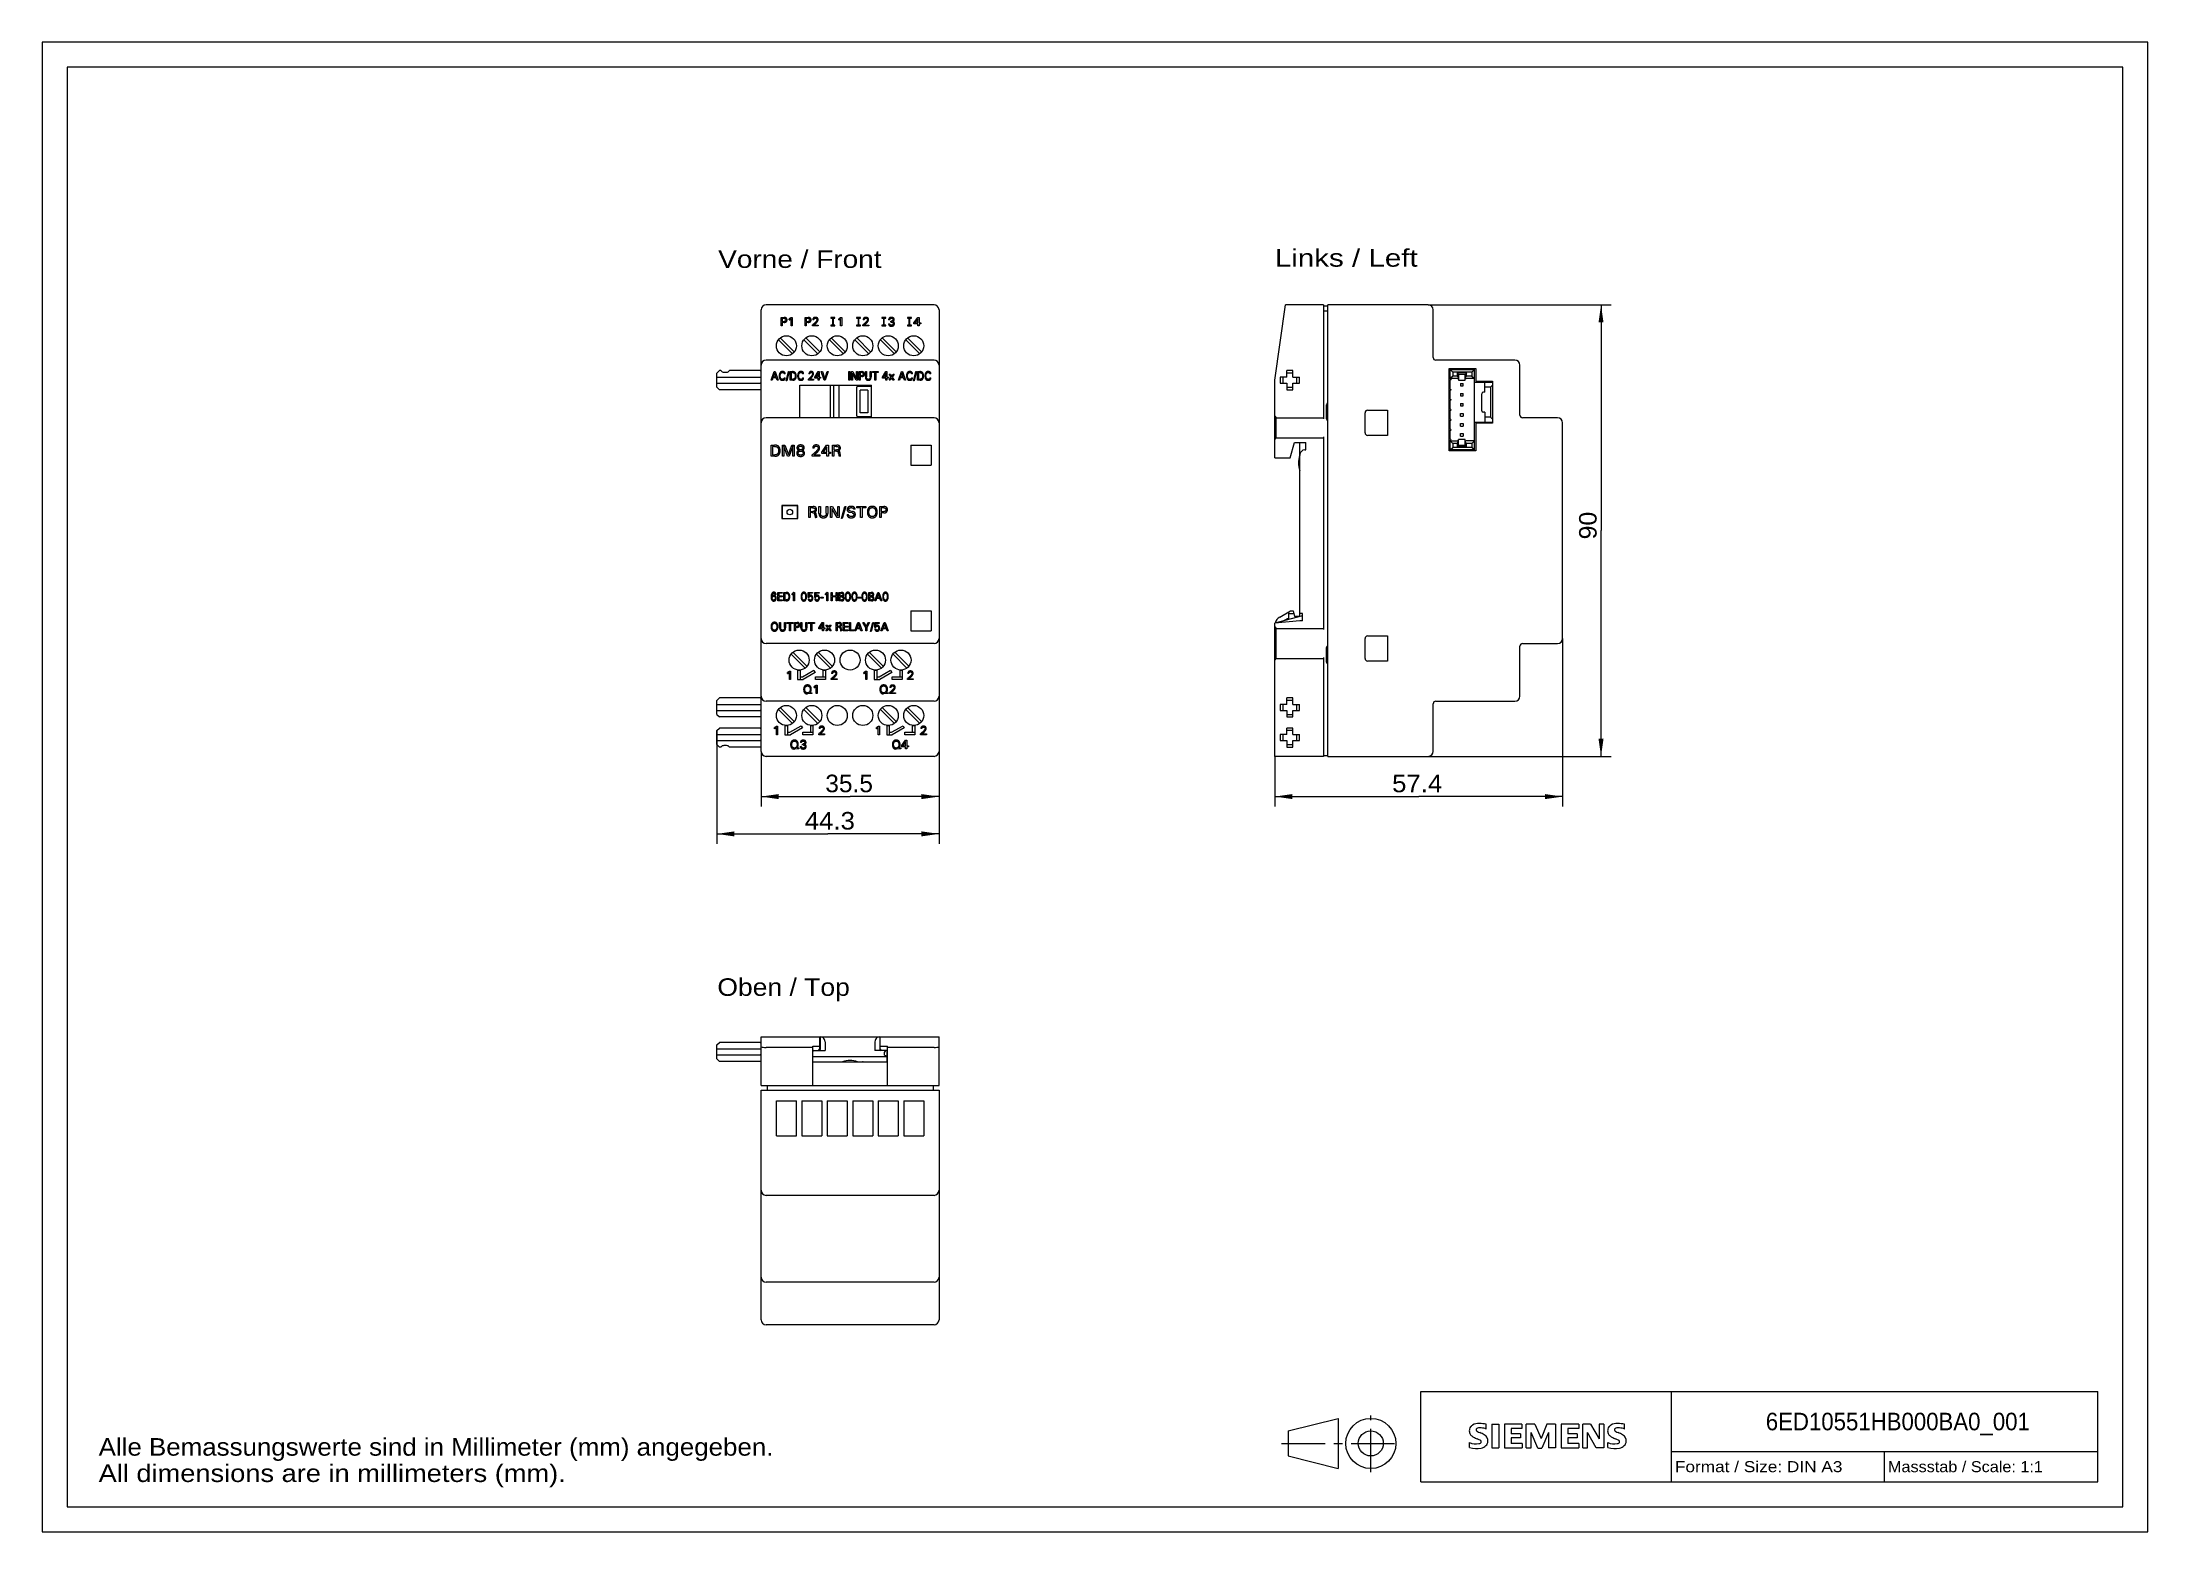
# Model space of a CAD drawing. Extents: x 0 to 420, y 0 to 297.
import ezdxf
from ezdxf.enums import TextEntityAlignment as Align

# ---------------------------------------------------------------- set-up
doc = ezdxf.new("R2010")
doc.units = 0
doc.header["$LTSCALE"] = 23.1
doc.linetypes.add('CENTER', pattern=[0.6, 0.375, -0.075, 0.075, -0.075])
doc.layers.get('0').update_dxf_attribs({"linetype": 'CONTINUOUS'})
for name, color, linetype in [('10000_FRONT', 7, 'CONTINUOUS'), ('10100_DIM_FRONT', 7, 'CONTINUOUS'), ('10300_FRONT_GERMAN_ENGLISH', 7, 'CONTINUOUS'), ('11000_LEFT', 7, 'CONTINUOUS'), ('11100_DIM_LEFT', 7, 'CONTINUOUS'), ('11300_LEFT_GERMAN_ENGLISH', 7, 'CONTINUOUS'), ('13000_TOP', 7, 'CONTINUOUS'), ('13300_TOP_GERMAN_ENGLISH', 7, 'CONTINUOUS'), ('90000_FRAME', 7, 'CONTINUOUS'), ('91000_TIP', 7, 'CONTINUOUS')]:
    doc.layers.add(name, color=color, linetype=linetype)
doc.dimstyles.get("Standard").update_dxf_attribs({"dimtxt": 2.5, "dimasz": 2.5, "dimexe": 1.25, "dimexo": 0.625, "dimtad": 1, "dimcen": 2.5, "dimazin": 3, "dimtfac": 1, "dimtmove": 0, "dimatfit": 3})

msp = doc.modelspace()

# ---------------------------------------------------------------- texts
at = {"color": 7, "linetype": 'CONTINUOUS'}
for s, p, p2 in [('Alle Bemassungswerte sind in Millimeter (mm) angegeben.', (11.276, 15.19), (145.859, 15.19)), ('All dimensions are in millimeters (mm).', (11.276, 9.94), (104.442, 9.94))]:
    msp.add_text(s, height=3.5, dxfattribs=at).set_placement(p, p2, align=Align.FIT)
at = {"layer": '10000_FRONT', "color": 7, "linetype": 'CONTINUOUS'}
msp.add_text('SIEMENS AG', height=0.05, dxfattribs=at).set_placement((144.364, 154.592), (144.75, 154.592), align=Align.FIT)
at = {"layer": '10300_FRONT_GERMAN_ENGLISH', "color": 7, "linetype": 'CONTINUOUS'}
msp.add_text('Vorne / Front', height=3.5, dxfattribs=at).set_placement((134.842, 251.986), (167.425, 251.986), align=Align.FIT)
at = {"layer": '11300_LEFT_GERMAN_ENGLISH', "color": 7, "linetype": 'CONTINUOUS'}
msp.add_text('Links / Left', height=3.5, dxfattribs=at).set_placement((245.863, 252.231), (274.363, 252.231), align=Align.FIT)
at = {"layer": '13300_TOP_GERMAN_ENGLISH', "color": 7, "linetype": 'CONTINUOUS'}
msp.add_text('Oben / Top', height=3.5, dxfattribs=at).set_placement((134.683, 106.856), (161.1, 106.856), align=Align.FIT)
at = {"layer": '90000_FRAME', "color": 7, "linetype": 'CONTINUOUS'}
for s, height, p, p2 in [('6ED10551HB000BA0_001', 3.5, (343.792, 20.25), (396.458, 20.25)), ('Format / Size: DIN A3', 2.2, (325.66, 11.9), (359.079, 11.9)), ('Massstab / Scale: 1:1', 2.2, (368.16, 11.9), (399.065, 11.9))]:
    msp.add_text(s, height=height, dxfattribs=at).set_placement(p, p2, align=Align.FIT)

# ---------------------------------------------------------------- blocks, each defined once
blk = doc.blocks.new('*D0')
at = {"layer": '10100_DIM_FRONT', "color": 7, "linetype": 'CONTINUOUS'}
for p, q in [((134.59, 159.76), (134.59, 137.15)), ((178.89, 155.61), (178.89, 137.15)), ((134.59, 139.15), (156.74, 139.15)), ((178.89, 139.15), (156.74, 139.15))]:
    blk.add_line(p, q, dxfattribs=at)
for points in [[(138.09, 139.65), (134.59, 139.15), (138.09, 138.65)], [(175.39, 138.65), (178.89, 139.15), (175.39, 139.65)]]:
    blk.add_solid(points, dxfattribs=at)
blk.add_text('44.3', height=3.5, dxfattribs=at).set_placement((152.11, 140.02), (162.11, 140.02), align=Align.FIT)
blk = doc.blocks.new('*D1')
at = {"layer": '10100_DIM_FRONT', "color": 7, "linetype": 'CONTINUOUS'}
for p, q in [((143.39, 155.61), (143.39, 144.59)), ((178.89, 155.61), (178.89, 144.59)), ((143.39, 146.59), (161.14, 146.59)), ((178.89, 146.59), (161.14, 146.59))]:
    blk.add_line(p, q, dxfattribs=at)
for points in [[(146.89, 147.09), (143.39, 146.59), (146.89, 146.09)], [(175.39, 146.09), (178.89, 146.59), (175.39, 147.09)]]:
    blk.add_solid(points, dxfattribs=at)
blk.add_text('35.5', height=3.5, dxfattribs=at).set_placement((156.21, 147.46), (165.71, 147.46), align=Align.FIT)
blk = doc.blocks.new('*D2')
at = {"layer": '11100_DIM_LEFT', "color": 7, "linetype": 'CONTINUOUS'}
for p, q in [((303.27, 178.11), (303.27, 144.59)), ((245.87, 154.61), (245.87, 144.59)), ((245.87, 146.59), (274.57, 146.59)), ((303.27, 146.59), (274.57, 146.59))]:
    blk.add_line(p, q, dxfattribs=at)
for points in [[(249.37, 147.09), (245.87, 146.59), (249.37, 146.09)], [(299.77, 146.09), (303.27, 146.59), (299.77, 147.09)]]:
    blk.add_solid(points, dxfattribs=at)
blk.add_text('57.4', height=3.5, dxfattribs=at).set_placement((269.26, 147.46), (279.26, 147.46), align=Align.FIT)
blk = doc.blocks.new('*D3')
at = {"layer": '11100_DIM_LEFT', "color": 7, "linetype": 'CONTINUOUS'}
for p, q in [((276.47, 244.61), (312.93, 244.61)), ((310.93, 244.61), (310.93, 199.61)), ((310.93, 154.61), (310.93, 199.61)), ((276.47, 154.61), (312.93, 154.61))]:
    blk.add_line(p, q, dxfattribs=at)
for points in [[(311.43, 241.11), (310.93, 244.61), (310.43, 241.11)], [(310.43, 158.11), (310.93, 154.61), (311.43, 158.11)]]:
    blk.add_solid(points, dxfattribs=at)
blk.add_text('90', height=3.5, rotation=90, dxfattribs=at).set_placement((310.05, 197.87), (310.05, 203.37), align=Align.FIT)

# ---------------------------------------------------------------- dimensions: what is measured, and where the dimension line sits
at = {"layer": '10100_DIM_FRONT', "color": 7, "linetype": 'CONTINUOUS'}
dim = msp.add_linear_dim(base=(134.592, 139.145), p1=(178.892, 155.609), p2=(134.592, 159.759), angle=180, dimstyle='Standard', dxfattribs=at)
dim.commit()
dim.dimension.update_dxf_attribs({"geometry": '*D0', "text_midpoint": (157.105, 141.77), "dimtype": 128})
dim = msp.add_linear_dim(base=(178.892, 146.588), p1=(143.392, 155.609), p2=(178.892, 155.609), dimstyle='Standard', dxfattribs=at)
dim.commit()
dim.dimension.update_dxf_attribs({"geometry": '*D1', "text_midpoint": (160.964, 149.213), "dimtype": 128})
at = {"layer": '11100_DIM_LEFT', "color": 7, "linetype": 'CONTINUOUS'}
dim = msp.add_linear_dim(base=(310.928, 244.609), p1=(276.465, 154.609), p2=(276.465, 244.609), angle=90, dimstyle='Standard', dxfattribs=at)
dim.commit()
dim.dimension.update_dxf_attribs({"geometry": '*D3', "text_midpoint": (308.303, 200.619), "dimtype": 128})
dim = msp.add_linear_dim(base=(303.265, 146.588), p1=(245.865, 154.609), p2=(303.265, 178.109), dimstyle='Standard', dxfattribs=at)
dim.commit()
dim.dimension.update_dxf_attribs({"geometry": '*D2', "text_midpoint": (274.264, 149.213), "dimtype": 128})

# ---------------------------------------------------------------- linework, layer by layer
at = {"layer": '10000_FRONT', "color": 7, "linetype": 'CONTINUOUS'}
for p, q in [((143.392, 155.609), (143.392, 243.609)), ((177.892, 244.609), (144.392, 244.609)), ((178.892, 243.609), (178.892, 155.609)), ((147.392, 240.409), (147.392, 242.109)), ((147.392, 242.109), (148.01, 242.109)), ((147.624, 240.409), (147.392, 240.409)), ((147.624, 241.916), (147.624, 241.323)), ((148.01, 241.916), (147.624, 241.916)), ((147.624, 241.323), (148.01, 241.323)), ((147.624, 241.13), (147.624, 240.409)), ((148.01, 241.13), (147.624, 241.13)), ((148.032, 242.108), (148.01, 242.109)), ((148.01, 241.916), (148.023, 241.916)), ((148.023, 241.323), (148.01, 241.323)), ((148.01, 241.13), (148.032, 241.13)), ((148.023, 241.916), (148.037, 241.915)), ((148.037, 241.324), (148.023, 241.323)), ((148.055, 242.108), (148.032, 242.108)), ((148.032, 241.13), (148.055, 241.131)), ((148.037, 241.915), (148.05, 241.914)), ((148.051, 241.324), (148.037, 241.324)), ((148.05, 241.914), (148.064, 241.913)), ((148.064, 241.325), (148.051, 241.324)), ((148.077, 242.106), (148.055, 242.108)), ((148.055, 241.131), (148.078, 241.132)), ((148.064, 241.913), (148.078, 241.912)), ((148.078, 241.327), (148.064, 241.325)), ((148.099, 242.105), (148.077, 242.106)), ((148.078, 241.912), (148.091, 241.91)), ((148.092, 241.329), (148.078, 241.327)), ((148.078, 241.132), (148.101, 241.134)), ((148.091, 241.91), (148.105, 241.908)), ((148.105, 241.331), (148.092, 241.329)), ((148.122, 242.102), (148.099, 242.105)), ((148.101, 241.134), (148.123, 241.137)), ((148.105, 241.908), (148.115, 241.906)), ((148.116, 241.333), (148.105, 241.331)), ((148.115, 241.906), (148.125, 241.904)), ((148.126, 241.335), (148.116, 241.333)), ((148.144, 242.099), (148.122, 242.102)), ((148.123, 241.137), (148.146, 241.14)), ((148.125, 241.904), (148.135, 241.902)), ((148.136, 241.338), (148.126, 241.335)), ((148.135, 241.902), (148.146, 241.899)), ((148.146, 241.34), (148.136, 241.338)), ((148.166, 242.096), (148.144, 242.099)), ((148.146, 241.899), (148.156, 241.896)), ((148.157, 241.344), (148.146, 241.34)), ((148.146, 241.14), (148.168, 241.143)), ((148.156, 241.896), (148.166, 241.893)), ((148.167, 241.347), (148.157, 241.344)), ((148.184, 242.093), (148.166, 242.096)), ((148.166, 241.893), (148.176, 241.889)), ((148.177, 241.351), (148.167, 241.347)), ((148.168, 241.143), (148.186, 241.146)), ((148.176, 241.889), (148.185, 241.885)), ((148.186, 241.355), (148.177, 241.351)), ((148.201, 242.089), (148.184, 242.093)), ((148.185, 241.885), (148.194, 241.881)), ((148.195, 241.359), (148.186, 241.355)), ((148.186, 241.146), (148.203, 241.15)), ((148.194, 241.881), (148.203, 241.877)), ((148.204, 241.363), (148.195, 241.359)), ((148.218, 242.085), (148.201, 242.089)), ((148.203, 241.877), (148.211, 241.873)), ((148.203, 241.15), (148.22, 241.154)), ((148.213, 241.367), (148.204, 241.363)), ((148.211, 241.873), (148.22, 241.868)), ((148.221, 241.372), (148.213, 241.367)), ((148.235, 242.081), (148.218, 242.085)), ((148.22, 241.868), (148.228, 241.863)), ((148.22, 241.154), (148.237, 241.159)), ((148.229, 241.377), (148.221, 241.372)), ((148.228, 241.863), (148.236, 241.858)), ((148.237, 241.383), (148.229, 241.377)), ((148.252, 242.076), (148.235, 242.081)), ((148.236, 241.858), (148.244, 241.853)), ((148.245, 241.388), (148.237, 241.383)), ((148.237, 241.159), (148.254, 241.164)), ((148.244, 241.853), (148.252, 241.847)), ((148.253, 241.394), (148.245, 241.388)), ((148.268, 242.07), (148.252, 242.076)), ((148.252, 241.847), (148.259, 241.841)), ((148.26, 241.4), (148.253, 241.394)), ((148.254, 241.164), (148.271, 241.17)), ((148.259, 241.841), (148.266, 241.836)), ((148.267, 241.406), (148.26, 241.4)), ((148.266, 241.836), (148.272, 241.829)), ((148.273, 241.412), (148.267, 241.406)), ((148.285, 242.065), (148.268, 242.07)), ((148.271, 241.17), (148.287, 241.176)), ((148.272, 241.829), (148.279, 241.823)), ((148.28, 241.419), (148.273, 241.412)), ((148.279, 241.823), (148.285, 241.816)), ((148.286, 241.425), (148.28, 241.419)), ((148.301, 242.058), (148.285, 242.065)), ((148.285, 241.816), (148.291, 241.81)), ((148.292, 241.432), (148.286, 241.425)), ((148.287, 241.176), (148.304, 241.182)), ((148.291, 241.81), (148.297, 241.802)), ((148.297, 241.439), (148.292, 241.432)), ((148.297, 241.802), (148.302, 241.795)), ((148.303, 241.447), (148.297, 241.439)), ((148.316, 242.052), (148.301, 242.058)), ((148.302, 241.795), (148.307, 241.788)), ((148.308, 241.454), (148.303, 241.447)), ((148.304, 241.182), (148.318, 241.189)), ((148.307, 241.788), (148.312, 241.78)), ((148.313, 241.462), (148.308, 241.454)), ((148.312, 241.78), (148.317, 241.772)), ((148.317, 241.47), (148.313, 241.462)), ((148.33, 242.045), (148.316, 242.052)), ((148.317, 241.772), (148.321, 241.764)), ((148.322, 241.478), (148.317, 241.47)), ((148.318, 241.189), (148.333, 241.196)), ((148.321, 241.764), (148.325, 241.756)), ((148.325, 241.487), (148.322, 241.478)), ((148.325, 241.756), (148.329, 241.747)), ((148.329, 241.495), (148.325, 241.487)), ((148.329, 241.747), (148.332, 241.739)), ((148.332, 241.504), (148.329, 241.495)), ((148.345, 242.038), (148.33, 242.045)), ((148.332, 241.739), (148.335, 241.73)), ((148.336, 241.512), (148.332, 241.504)), ((148.333, 241.196), (148.348, 241.203)), ((148.335, 241.73), (148.338, 241.721)), ((148.338, 241.521), (148.336, 241.512)), ((148.338, 241.721), (148.341, 241.713)), ((148.341, 241.53), (148.338, 241.521)), ((148.341, 241.713), (148.343, 241.703)), ((148.343, 241.54), (148.341, 241.53)), ((148.343, 241.703), (148.345, 241.693)), ((148.345, 241.55), (148.343, 241.54)), ((148.359, 242.03), (148.345, 242.038)), ((148.345, 241.693), (148.347, 241.683)), ((148.347, 241.56), (148.345, 241.55)), ((148.347, 241.683), (148.349, 241.673)), ((148.349, 241.57), (148.347, 241.56)), ((148.348, 241.203), (148.362, 241.211)), ((148.349, 241.673), (148.35, 241.663)), ((148.35, 241.581), (148.349, 241.57)), ((148.35, 241.663), (148.351, 241.652)), ((148.351, 241.591), (148.35, 241.581)), ((148.351, 241.652), (148.351, 241.642)), ((148.351, 241.642), (148.352, 241.632)), ((148.352, 241.611), (148.351, 241.601)), ((148.351, 241.601), (148.351, 241.591)), ((148.352, 241.632), (148.352, 241.622)), ((148.352, 241.622), (148.352, 241.611)), ((148.373, 242.022), (148.359, 242.03)), ((148.362, 241.211), (148.376, 241.219)), ((148.387, 242.014), (148.373, 242.022)), ((148.376, 241.219), (148.389, 241.228)), ((148.4, 242.005), (148.387, 242.014)), ((148.389, 241.228), (148.403, 241.237)), ((148.413, 241.995), (148.4, 242.005)), ((148.403, 241.237), (148.416, 241.247)), ((148.425, 241.986), (148.413, 241.995)), ((148.416, 241.247), (148.428, 241.257)), ((148.437, 241.976), (148.425, 241.986)), ((148.428, 241.257), (148.439, 241.266)), ((148.448, 241.966), (148.437, 241.976)), ((148.439, 241.266), (148.45, 241.277)), ((148.459, 241.956), (148.448, 241.966)), ((148.45, 241.277), (148.461, 241.287)), ((148.47, 241.945), (148.459, 241.956)), ((148.461, 241.287), (148.472, 241.298)), ((148.48, 241.934), (148.47, 241.945)), ((148.472, 241.298), (148.482, 241.31)), ((148.49, 241.922), (148.48, 241.934)), ((148.482, 241.31), (148.491, 241.322)), ((148.499, 241.91), (148.49, 241.922)), ((148.491, 241.322), (148.501, 241.334)), ((148.508, 241.898), (148.499, 241.91)), ((148.501, 241.334), (148.509, 241.346)), ((148.516, 241.886), (148.508, 241.898)), ((148.509, 241.346), (148.518, 241.359)), ((148.523, 241.875), (148.516, 241.886)), ((148.518, 241.359), (148.525, 241.372)), ((148.53, 241.863), (148.523, 241.875)), ((148.525, 241.372), (148.533, 241.386)), ((148.536, 241.851), (148.53, 241.863)), ((148.533, 241.386), (148.539, 241.4)), ((148.542, 241.838), (148.536, 241.851)), ((148.539, 241.4), (148.546, 241.414)), ((148.547, 241.826), (148.542, 241.838)), ((148.546, 241.414), (148.551, 241.428)), ((148.552, 241.813), (148.547, 241.826)), ((148.551, 241.428), (148.557, 241.443)), ((148.557, 241.8), (148.552, 241.813)), ((148.561, 241.787), (148.557, 241.8)), ((148.557, 241.443), (148.561, 241.457)), ((148.565, 241.774), (148.561, 241.787)), ((148.561, 241.457), (148.566, 241.472)), ((148.57, 241.758), (148.565, 241.774)), ((148.566, 241.472), (148.57, 241.489)), ((148.573, 241.741), (148.57, 241.758)), ((148.57, 241.489), (148.573, 241.505)), ((148.576, 241.725), (148.573, 241.741)), ((148.573, 241.505), (148.576, 241.522)), ((148.579, 241.708), (148.576, 241.725)), ((148.576, 241.522), (148.579, 241.539)), ((148.581, 241.692), (148.579, 241.708)), ((148.579, 241.539), (148.581, 241.556)), ((148.582, 241.675), (148.581, 241.692)), ((148.581, 241.556), (148.583, 241.573)), ((148.583, 241.658), (148.582, 241.675)), ((148.584, 241.641), (148.583, 241.658)), ((148.583, 241.573), (148.584, 241.59)), ((148.584, 241.624), (148.584, 241.641)), ((148.584, 241.607), (148.584, 241.624)), ((148.584, 241.59), (148.584, 241.607)), ((149.025, 241.843), (149.01, 241.837)), ((149.01, 241.625), (149.01, 241.837)), ((149.01, 241.625), (149.031, 241.634)), ((149.04, 241.85), (149.025, 241.843)), ((149.031, 241.634), (149.052, 241.642)), ((149.055, 241.856), (149.04, 241.85)), ((149.052, 241.642), (149.073, 241.651)), ((149.07, 241.863), (149.055, 241.856)), ((149.084, 241.869), (149.07, 241.863)), ((149.073, 241.651), (149.093, 241.66)), ((149.099, 241.876), (149.084, 241.869)), ((149.093, 241.66), (149.114, 241.669)), ((149.114, 241.883), (149.099, 241.876)), ((149.128, 241.891), (149.114, 241.883)), ((149.114, 241.669), (149.129, 241.676)), ((149.142, 241.898), (149.128, 241.891)), ((149.129, 241.676), (149.144, 241.683)), ((149.157, 241.906), (149.142, 241.898)), ((149.144, 241.683), (149.159, 241.691)), ((149.171, 241.914), (149.157, 241.906)), ((149.159, 241.691), (149.174, 241.698)), ((149.185, 241.922), (149.171, 241.914)), ((149.174, 241.698), (149.189, 241.706)), ((149.199, 241.93), (149.185, 241.922)), ((149.189, 241.706), (149.204, 241.714)), ((149.212, 241.939), (149.199, 241.93)), ((149.204, 241.714), (149.217, 241.721)), ((149.226, 241.947), (149.212, 241.939)), ((149.217, 241.721), (149.23, 241.728)), ((149.239, 241.956), (149.226, 241.947)), ((149.23, 241.728), (149.242, 241.736)), ((149.253, 241.965), (149.239, 241.956)), ((149.242, 241.736), (149.255, 241.743)), ((149.266, 241.974), (149.253, 241.965)), ((149.255, 241.743), (149.267, 241.751)), ((149.279, 241.984), (149.266, 241.974)), ((149.267, 241.751), (149.28, 241.759)), ((149.292, 241.993), (149.279, 241.984)), ((149.28, 241.759), (149.29, 241.766)), ((149.29, 241.766), (149.301, 241.774)), ((149.305, 242.003), (149.292, 241.993)), ((149.301, 241.774), (149.311, 241.781)), ((149.318, 242.013), (149.305, 242.003)), ((149.311, 241.781), (149.323, 241.79)), ((149.331, 242.023), (149.318, 242.013)), ((149.323, 241.79), (149.334, 241.798)), ((149.344, 242.034), (149.331, 242.023)), ((149.334, 241.798), (149.345, 241.807)), ((149.356, 242.044), (149.344, 242.034)), ((149.345, 241.807), (149.364, 241.821)), ((149.369, 242.055), (149.356, 242.044)), ((149.364, 241.821), (149.382, 241.836)), ((149.381, 242.065), (149.369, 242.055)), ((149.393, 242.076), (149.381, 242.065)), ((149.382, 240.409), (149.382, 241.836)), ((149.61, 240.409), (149.382, 240.409)), ((149.405, 242.088), (149.393, 242.076)), ((149.417, 242.099), (149.405, 242.088)), ((149.417, 242.099), (149.61, 242.099)), ((149.61, 242.099), (149.61, 240.409)), ((152.192, 240.409), (152.192, 242.109)), ((152.192, 242.109), (152.81, 242.109)), ((152.424, 240.409), (152.192, 240.409)), ((152.424, 241.916), (152.424, 241.323)), ((152.81, 241.916), (152.424, 241.916)), ((152.424, 241.323), (152.81, 241.323)), ((152.424, 241.13), (152.424, 240.409)), ((152.81, 241.13), (152.424, 241.13)), ((152.832, 242.108), (152.81, 242.109)), ((152.81, 241.916), (152.823, 241.916)), ((152.823, 241.323), (152.81, 241.323)), ((152.81, 241.13), (152.832, 241.13)), ((152.823, 241.916), (152.837, 241.915)), ((152.837, 241.324), (152.823, 241.323)), ((152.855, 242.108), (152.832, 242.108)), ((152.832, 241.13), (152.855, 241.131)), ((152.837, 241.915), (152.85, 241.914)), ((152.851, 241.324), (152.837, 241.324)), ((152.85, 241.914), (152.864, 241.913)), ((152.864, 241.325), (152.851, 241.324)), ((152.877, 242.106), (152.855, 242.108)), ((152.855, 241.131), (152.878, 241.132)), ((152.864, 241.913), (152.878, 241.912)), ((152.878, 241.327), (152.864, 241.325)), ((152.899, 242.105), (152.877, 242.106)), ((152.878, 241.912), (152.891, 241.91)), ((152.892, 241.329), (152.878, 241.327)), ((152.878, 241.132), (152.901, 241.134)), ((152.891, 241.91), (152.905, 241.908)), ((152.905, 241.331), (152.892, 241.329)), ((152.922, 242.102), (152.899, 242.105)), ((152.901, 241.134), (152.923, 241.137)), ((152.905, 241.908), (152.915, 241.906)), ((152.916, 241.333), (152.905, 241.331)), ((152.915, 241.906), (152.925, 241.904)), ((152.926, 241.335), (152.916, 241.333)), ((152.944, 242.099), (152.922, 242.102)), ((152.923, 241.137), (152.946, 241.14)), ((152.925, 241.904), (152.935, 241.902)), ((152.936, 241.338), (152.926, 241.335)), ((152.935, 241.902), (152.946, 241.899)), ((152.946, 241.34), (152.936, 241.338)), ((152.966, 242.096), (152.944, 242.099)), ((152.946, 241.899), (152.956, 241.896)), ((152.957, 241.344), (152.946, 241.34)), ((152.946, 241.14), (152.968, 241.143)), ((152.956, 241.896), (152.966, 241.893)), ((152.967, 241.347), (152.957, 241.344)), ((152.984, 242.093), (152.966, 242.096)), ((152.966, 241.893), (152.976, 241.889)), ((152.977, 241.351), (152.967, 241.347)), ((152.968, 241.143), (152.986, 241.146)), ((152.976, 241.889), (152.985, 241.885)), ((152.986, 241.355), (152.977, 241.351)), ((153.001, 242.089), (152.984, 242.093)), ((152.985, 241.885), (152.994, 241.881)), ((152.995, 241.359), (152.986, 241.355)), ((152.986, 241.146), (153.003, 241.15)), ((152.994, 241.881), (153.003, 241.877)), ((153.004, 241.363), (152.995, 241.359)), ((153.018, 242.085), (153.001, 242.089)), ((153.003, 241.877), (153.011, 241.873)), ((153.003, 241.15), (153.02, 241.154)), ((153.013, 241.367), (153.004, 241.363)), ((153.011, 241.873), (153.02, 241.868)), ((153.021, 241.372), (153.013, 241.367)), ((153.035, 242.081), (153.018, 242.085)), ((153.02, 241.868), (153.028, 241.863)), ((153.02, 241.154), (153.037, 241.159)), ((153.029, 241.377), (153.021, 241.372)), ((153.028, 241.863), (153.036, 241.858)), ((153.037, 241.383), (153.029, 241.377)), ((153.052, 242.076), (153.035, 242.081)), ((153.036, 241.858), (153.044, 241.853)), ((153.045, 241.388), (153.037, 241.383)), ((153.037, 241.159), (153.054, 241.164)), ((153.044, 241.853), (153.052, 241.847)), ((153.053, 241.394), (153.045, 241.388)), ((153.068, 242.07), (153.052, 242.076)), ((153.052, 241.847), (153.059, 241.841)), ((153.06, 241.4), (153.053, 241.394)), ((153.054, 241.164), (153.071, 241.17)), ((153.059, 241.841), (153.066, 241.836)), ((153.067, 241.406), (153.06, 241.4)), ((153.066, 241.836), (153.072, 241.829)), ((153.073, 241.412), (153.067, 241.406)), ((153.085, 242.065), (153.068, 242.07)), ((153.071, 241.17), (153.087, 241.176)), ((153.072, 241.829), (153.079, 241.823)), ((153.08, 241.419), (153.073, 241.412)), ((153.079, 241.823), (153.085, 241.816)), ((153.086, 241.425), (153.08, 241.419)), ((153.101, 242.058), (153.085, 242.065)), ((153.085, 241.816), (153.091, 241.81)), ((153.092, 241.432), (153.086, 241.425)), ((153.087, 241.176), (153.104, 241.182)), ((153.091, 241.81), (153.097, 241.802)), ((153.097, 241.439), (153.092, 241.432)), ((153.097, 241.802), (153.102, 241.795)), ((153.103, 241.447), (153.097, 241.439)), ((153.116, 242.052), (153.101, 242.058)), ((153.102, 241.795), (153.107, 241.788)), ((153.108, 241.454), (153.103, 241.447)), ((153.104, 241.182), (153.118, 241.189)), ((153.107, 241.788), (153.112, 241.78)), ((153.113, 241.462), (153.108, 241.454)), ((153.112, 241.78), (153.117, 241.772)), ((153.117, 241.47), (153.113, 241.462)), ((153.13, 242.045), (153.116, 242.052)), ((153.117, 241.772), (153.121, 241.764)), ((153.122, 241.478), (153.117, 241.47)), ((153.118, 241.189), (153.133, 241.196)), ((153.121, 241.764), (153.125, 241.756)), ((153.125, 241.487), (153.122, 241.478)), ((153.125, 241.756), (153.129, 241.747)), ((153.129, 241.495), (153.125, 241.487)), ((153.129, 241.747), (153.132, 241.739)), ((153.132, 241.504), (153.129, 241.495)), ((153.145, 242.038), (153.13, 242.045)), ((153.132, 241.739), (153.135, 241.73)), ((153.136, 241.512), (153.132, 241.504)), ((153.133, 241.196), (153.148, 241.203)), ((153.135, 241.73), (153.138, 241.721)), ((153.138, 241.521), (153.136, 241.512)), ((153.138, 241.721), (153.141, 241.713)), ((153.141, 241.53), (153.138, 241.521)), ((153.141, 241.713), (153.143, 241.703)), ((153.143, 241.54), (153.141, 241.53)), ((153.143, 241.703), (153.145, 241.693)), ((153.145, 241.55), (153.143, 241.54)), ((153.159, 242.03), (153.145, 242.038)), ((153.145, 241.693), (153.147, 241.683)), ((153.147, 241.56), (153.145, 241.55)), ((153.147, 241.683), (153.149, 241.673)), ((153.149, 241.57), (153.147, 241.56)), ((153.148, 241.203), (153.162, 241.211)), ((153.149, 241.673), (153.15, 241.663)), ((153.15, 241.581), (153.149, 241.57)), ((153.15, 241.663), (153.151, 241.652)), ((153.151, 241.591), (153.15, 241.581)), ((153.151, 241.652), (153.151, 241.642)), ((153.151, 241.642), (153.152, 241.632)), ((153.152, 241.611), (153.151, 241.601)), ((153.151, 241.601), (153.151, 241.591)), ((153.152, 241.632), (153.152, 241.622)), ((153.152, 241.622), (153.152, 241.611)), ((153.173, 242.022), (153.159, 242.03)), ((153.162, 241.211), (153.176, 241.219)), ((153.187, 242.014), (153.173, 242.022)), ((153.176, 241.219), (153.189, 241.228)), ((153.2, 242.005), (153.187, 242.014)), ((153.189, 241.228), (153.203, 241.237)), ((153.213, 241.995), (153.2, 242.005)), ((153.203, 241.237), (153.216, 241.247)), ((153.225, 241.986), (153.213, 241.995)), ((153.216, 241.247), (153.228, 241.257)), ((153.237, 241.976), (153.225, 241.986)), ((153.228, 241.257), (153.239, 241.266)), ((153.248, 241.966), (153.237, 241.976)), ((153.239, 241.266), (153.25, 241.277)), ((153.259, 241.956), (153.248, 241.966)), ((153.25, 241.277), (153.261, 241.287)), ((153.27, 241.945), (153.259, 241.956)), ((153.261, 241.287), (153.272, 241.298)), ((153.28, 241.934), (153.27, 241.945)), ((153.272, 241.298), (153.282, 241.31)), ((153.29, 241.922), (153.28, 241.934)), ((153.282, 241.31), (153.291, 241.322)), ((153.299, 241.91), (153.29, 241.922)), ((153.291, 241.322), (153.301, 241.334)), ((153.308, 241.898), (153.299, 241.91)), ((153.301, 241.334), (153.309, 241.346)), ((153.316, 241.886), (153.308, 241.898)), ((153.309, 241.346), (153.318, 241.359)), ((153.323, 241.875), (153.316, 241.886)), ((153.318, 241.359), (153.325, 241.372)), ((153.33, 241.863), (153.323, 241.875)), ((153.325, 241.372), (153.333, 241.386)), ((153.336, 241.851), (153.33, 241.863)), ((153.333, 241.386), (153.339, 241.4)), ((153.342, 241.838), (153.336, 241.851)), ((153.339, 241.4), (153.346, 241.414)), ((153.347, 241.826), (153.342, 241.838)), ((153.346, 241.414), (153.351, 241.428)), ((153.352, 241.813), (153.347, 241.826)), ((153.351, 241.428), (153.357, 241.443)), ((153.357, 241.8), (153.352, 241.813)), ((153.361, 241.787), (153.357, 241.8)), ((153.357, 241.443), (153.361, 241.457)), ((153.365, 241.774), (153.361, 241.787)), ((153.361, 241.457), (153.366, 241.472)), ((153.37, 241.758), (153.365, 241.774)), ((153.366, 241.472), (153.37, 241.489)), ((153.373, 241.741), (153.37, 241.758)), ((153.37, 241.489), (153.373, 241.505)), ((153.376, 241.725), (153.373, 241.741)), ((153.373, 241.505), (153.376, 241.522)), ((153.379, 241.708), (153.376, 241.725)), ((153.376, 241.522), (153.379, 241.539)), ((153.381, 241.692), (153.379, 241.708)), ((153.379, 241.539), (153.381, 241.556)), ((153.382, 241.675), (153.381, 241.692)), ((153.381, 241.556), (153.383, 241.573)), ((153.383, 241.658), (153.382, 241.675)), ((153.384, 241.641), (153.383, 241.658)), ((153.383, 241.573), (153.384, 241.59)), ((153.384, 241.624), (153.384, 241.641)), ((153.384, 241.607), (153.384, 241.624)), ((153.384, 241.59), (153.384, 241.607)), ((153.689, 240.65), (153.64, 240.612)), ((153.64, 240.409), (153.64, 240.612)), ((154.812, 240.409), (153.64, 240.409)), ((153.738, 240.688), (153.689, 240.65)), ((153.711, 241.697), (153.71, 241.688)), ((153.71, 241.688), (153.71, 241.678)), ((153.71, 241.678), (153.71, 241.669)), ((153.71, 241.669), (153.71, 241.659)), ((153.71, 241.659), (153.71, 241.649)), ((153.93, 241.649), (153.71, 241.649)), ((153.712, 241.707), (153.711, 241.697)), ((153.713, 241.716), (153.712, 241.707)), ((153.714, 241.726), (153.713, 241.716)), ((153.715, 241.736), (153.714, 241.726)), ((153.717, 241.745), (153.715, 241.736)), ((153.718, 241.755), (153.717, 241.745)), ((153.72, 241.764), (153.718, 241.755)), ((153.722, 241.774), (153.72, 241.764)), ((153.724, 241.783), (153.722, 241.774)), ((153.727, 241.792), (153.724, 241.783)), ((153.729, 241.801), (153.727, 241.792)), ((153.732, 241.809), (153.729, 241.801)), ((153.734, 241.818), (153.732, 241.809)), ((153.737, 241.826), (153.734, 241.818)), ((153.74, 241.834), (153.737, 241.826)), ((153.787, 240.727), (153.738, 240.688)), ((153.743, 241.843), (153.74, 241.834)), ((153.746, 241.851), (153.743, 241.843)), ((153.75, 241.859), (153.746, 241.851)), ((153.753, 241.867), (153.75, 241.859)), ((153.757, 241.875), (153.753, 241.867)), ((153.761, 241.883), (153.757, 241.875)), ((153.765, 241.89), (153.761, 241.883)), ((153.769, 241.898), (153.765, 241.89)), ((153.774, 241.905), (153.769, 241.898)), ((153.778, 241.913), (153.774, 241.905)), ((153.783, 241.92), (153.778, 241.913)), ((153.787, 241.927), (153.783, 241.92)), ((153.792, 241.933), (153.787, 241.927)), ((153.835, 240.767), (153.787, 240.727)), ((153.797, 241.94), (153.792, 241.933)), ((153.802, 241.946), (153.797, 241.94)), ((153.807, 241.953), (153.802, 241.946)), ((153.812, 241.959), (153.807, 241.953)), ((153.817, 241.965), (153.812, 241.959)), ((153.823, 241.971), (153.817, 241.965)), ((153.828, 241.977), (153.823, 241.971)), ((153.834, 241.983), (153.828, 241.977)), ((153.84, 241.989), (153.834, 241.983)), ((153.881, 240.806), (153.835, 240.767)), ((153.846, 241.995), (153.84, 241.989)), ((153.852, 242), (153.846, 241.995)), ((153.858, 242.006), (153.852, 242)), ((153.864, 242.011), (153.858, 242.006)), ((153.88, 242.024), (153.864, 242.011)), ((153.897, 242.037), (153.88, 242.024)), ((153.927, 240.845), (153.881, 240.806)), ((153.915, 242.049), (153.897, 242.037)), ((153.933, 242.06), (153.915, 242.049)), ((153.917, 240.594), (153.953, 240.624)), ((153.917, 240.594), (154.812, 240.594)), ((153.972, 240.885), (153.927, 240.845)), ((153.93, 241.66), (153.931, 241.671)), ((153.93, 241.649), (153.93, 241.66)), ((153.931, 241.682), (153.932, 241.693)), ((153.931, 241.671), (153.931, 241.682)), ((153.932, 241.693), (153.934, 241.704)), ((153.951, 242.07), (153.933, 242.06)), ((153.934, 241.704), (153.935, 241.715)), ((153.935, 241.715), (153.937, 241.725)), ((153.937, 241.725), (153.94, 241.736)), ((153.94, 241.736), (153.942, 241.745)), ((153.942, 241.745), (153.944, 241.753)), ((153.944, 241.753), (153.947, 241.762)), ((153.947, 241.762), (153.95, 241.77)), ((153.95, 241.77), (153.953, 241.778)), ((153.97, 242.079), (153.951, 242.07)), ((153.953, 241.778), (153.957, 241.786)), ((153.953, 240.624), (153.989, 240.654)), ((153.957, 241.786), (153.96, 241.794)), ((153.96, 241.794), (153.964, 241.802)), ((153.964, 241.802), (153.968, 241.81)), ((153.968, 241.81), (153.973, 241.817)), ((153.991, 242.088), (153.97, 242.079)), ((154.017, 240.925), (153.972, 240.885)), ((153.973, 241.817), (153.977, 241.824)), ((153.977, 241.824), (153.982, 241.831)), ((153.982, 241.831), (153.987, 241.838)), ((153.987, 241.838), (153.993, 241.845)), ((153.989, 240.654), (154.026, 240.684)), ((154.011, 242.096), (153.991, 242.088)), ((153.993, 241.845), (153.998, 241.851)), ((153.998, 241.851), (154.004, 241.858)), ((154.004, 241.858), (154.01, 241.864)), ((154.01, 241.864), (154.016, 241.87)), ((154.032, 242.103), (154.011, 242.096)), ((154.016, 241.87), (154.023, 241.877)), ((154.06, 240.965), (154.017, 240.925)), ((154.023, 241.877), (154.031, 241.883)), ((154.026, 240.684), (154.101, 240.744)), ((154.031, 241.883), (154.039, 241.889)), ((154.054, 242.11), (154.032, 242.103)), ((154.039, 241.889), (154.046, 241.895)), ((154.046, 241.895), (154.055, 241.9)), ((154.075, 242.115), (154.054, 242.11)), ((154.055, 241.9), (154.063, 241.905)), ((154.102, 241.006), (154.06, 240.965)), ((154.063, 241.905), (154.071, 241.91)), ((154.071, 241.91), (154.08, 241.915)), ((154.097, 242.12), (154.075, 242.115)), ((154.08, 241.915), (154.089, 241.919)), ((154.089, 241.919), (154.098, 241.923)), ((154.121, 242.125), (154.097, 242.12)), ((154.098, 241.923), (154.107, 241.927)), ((154.101, 240.744), (154.138, 240.774)), ((154.144, 241.047), (154.102, 241.006)), ((154.107, 241.927), (154.117, 241.931)), ((154.117, 241.931), (154.126, 241.934)), ((154.145, 242.128), (154.121, 242.125)), ((154.126, 241.934), (154.136, 241.937)), ((154.136, 241.937), (154.146, 241.939)), ((154.138, 240.774), (154.176, 240.804)), ((154.186, 241.088), (154.144, 241.047)), ((154.17, 242.131), (154.145, 242.128)), ((154.146, 241.939), (154.155, 241.942)), ((154.155, 241.942), (154.166, 241.944)), ((154.166, 241.944), (154.177, 241.946)), ((154.194, 242.132), (154.17, 242.131)), ((154.176, 240.804), (154.213, 240.835)), ((154.177, 241.946), (154.188, 241.947)), ((154.216, 241.12), (154.186, 241.088)), ((154.188, 241.947), (154.199, 241.949)), ((154.219, 242.133), (154.194, 242.132)), ((154.199, 241.949), (154.21, 241.949)), ((154.21, 241.949), (154.221, 241.95)), ((154.213, 240.835), (154.25, 240.866)), ((154.247, 241.152), (154.216, 241.12)), ((154.243, 242.134), (154.219, 242.133)), ((154.221, 241.95), (154.232, 241.951)), ((154.232, 241.951), (154.243, 241.951)), ((154.267, 242.134), (154.243, 242.134)), ((154.243, 241.951), (154.256, 241.951)), ((154.277, 241.185), (154.247, 241.152)), ((154.25, 240.866), (154.287, 240.898)), ((154.256, 241.951), (154.268, 241.95)), ((154.291, 242.133), (154.267, 242.134)), ((154.268, 241.95), (154.28, 241.949)), ((154.307, 241.218), (154.277, 241.185)), ((154.28, 241.949), (154.293, 241.948)), ((154.287, 240.898), (154.324, 240.93)), ((154.315, 242.131), (154.291, 242.133)), ((154.293, 241.948), (154.305, 241.947)), ((154.305, 241.947), (154.317, 241.945)), ((154.336, 241.252), (154.307, 241.218)), ((154.339, 242.129), (154.315, 242.131)), ((154.317, 241.945), (154.329, 241.943)), ((154.324, 240.93), (154.36, 240.962)), ((154.329, 241.943), (154.339, 241.941)), ((154.364, 241.286), (154.336, 241.252)), ((154.363, 242.126), (154.339, 242.129)), ((154.339, 241.941), (154.348, 241.939)), ((154.348, 241.939), (154.357, 241.936)), ((154.357, 241.936), (154.367, 241.934)), ((154.36, 240.962), (154.395, 240.996)), ((154.386, 242.122), (154.363, 242.126)), ((154.392, 241.321), (154.364, 241.286)), ((154.367, 241.934), (154.376, 241.931)), ((154.376, 241.931), (154.385, 241.928)), ((154.385, 241.928), (154.394, 241.924)), ((154.408, 242.118), (154.386, 242.122)), ((154.407, 241.341), (154.392, 241.321)), ((154.394, 241.924), (154.403, 241.92)), ((154.395, 240.996), (154.419, 241.019)), ((154.403, 241.92), (154.411, 241.916)), ((154.423, 241.362), (154.407, 241.341)), ((154.429, 242.113), (154.408, 242.118)), ((154.411, 241.916), (154.419, 241.912)), ((154.419, 241.912), (154.427, 241.908)), ((154.419, 241.019), (154.442, 241.042)), ((154.438, 241.383), (154.423, 241.362)), ((154.427, 241.908), (154.435, 241.903)), ((154.45, 242.107), (154.429, 242.113)), ((154.435, 241.903), (154.443, 241.898)), ((154.452, 241.404), (154.438, 241.383)), ((154.442, 241.042), (154.465, 241.066)), ((154.443, 241.898), (154.45, 241.893)), ((154.47, 242.101), (154.45, 242.107)), ((154.45, 241.893), (154.458, 241.888)), ((154.466, 241.425), (154.452, 241.404)), ((154.458, 241.888), (154.465, 241.882)), ((154.465, 241.882), (154.472, 241.877)), ((154.465, 241.066), (154.488, 241.091)), ((154.479, 241.447), (154.466, 241.425)), ((154.491, 242.094), (154.47, 242.101)), ((154.472, 241.877), (154.478, 241.871)), ((154.478, 241.871), (154.484, 241.865)), ((154.492, 241.47), (154.479, 241.447)), ((154.484, 241.865), (154.49, 241.859)), ((154.488, 241.091), (154.51, 241.115)), ((154.49, 241.859), (154.496, 241.853)), ((154.511, 242.086), (154.491, 242.094)), ((154.504, 241.493), (154.492, 241.47)), ((154.496, 241.853), (154.501, 241.847)), ((154.501, 241.847), (154.506, 241.84)), ((154.515, 241.516), (154.504, 241.493)), ((154.506, 241.84), (154.511, 241.833)), ((154.51, 241.115), (154.531, 241.14)), ((154.529, 242.077), (154.511, 242.086)), ((154.511, 241.833), (154.516, 241.826)), ((154.522, 241.531), (154.515, 241.516)), ((154.516, 241.826), (154.52, 241.819)), ((154.52, 241.819), (154.525, 241.812)), ((154.528, 241.546), (154.522, 241.531)), ((154.525, 241.812), (154.528, 241.804)), ((154.528, 241.804), (154.532, 241.797)), ((154.534, 241.562), (154.528, 241.546)), ((154.547, 242.068), (154.529, 242.077)), ((154.531, 241.14), (154.552, 241.166)), ((154.532, 241.797), (154.536, 241.789)), ((154.539, 241.577), (154.534, 241.562)), ((154.536, 241.789), (154.539, 241.781)), ((154.539, 241.781), (154.541, 241.773)), ((154.544, 241.593), (154.539, 241.577)), ((154.541, 241.773), (154.544, 241.765)), ((154.544, 241.765), (154.546, 241.757)), ((154.548, 241.609), (154.544, 241.593)), ((154.546, 241.757), (154.549, 241.748)), ((154.565, 242.059), (154.547, 242.068)), ((154.551, 241.625), (154.548, 241.609)), ((154.549, 241.748), (154.551, 241.739)), ((154.551, 241.739), (154.553, 241.729)), ((154.554, 241.641), (154.551, 241.625)), ((154.552, 241.166), (154.573, 241.192)), ((154.553, 241.729), (154.554, 241.72)), ((154.554, 241.72), (154.555, 241.711)), ((154.556, 241.657), (154.554, 241.641)), ((154.555, 241.711), (154.556, 241.702)), ((154.556, 241.702), (154.556, 241.692)), ((154.556, 241.692), (154.557, 241.683)), ((154.557, 241.674), (154.556, 241.657)), ((154.557, 241.683), (154.557, 241.674)), ((154.582, 242.048), (154.565, 242.059)), ((154.573, 241.192), (154.593, 241.218)), ((154.599, 242.037), (154.582, 242.048)), ((154.593, 241.218), (154.612, 241.245)), ((154.616, 242.025), (154.599, 242.037)), ((154.612, 241.245), (154.63, 241.273)), ((154.63, 242.014), (154.616, 242.025)), ((154.644, 242.002), (154.63, 242.014)), ((154.63, 241.273), (154.648, 241.301)), ((154.658, 241.99), (154.644, 242.002)), ((154.648, 241.301), (154.665, 241.33)), ((154.671, 241.976), (154.658, 241.99)), ((154.665, 241.33), (154.682, 241.359)), ((154.683, 241.963), (154.671, 241.976)), ((154.682, 241.359), (154.692, 241.379)), ((154.694, 241.949), (154.683, 241.963)), ((154.692, 241.379), (154.702, 241.399)), ((154.705, 241.934), (154.694, 241.949)), ((154.702, 241.399), (154.712, 241.42)), ((154.715, 241.919), (154.705, 241.934)), ((154.712, 241.42), (154.721, 241.441)), ((154.724, 241.903), (154.715, 241.919)), ((154.721, 241.441), (154.73, 241.462)), ((154.733, 241.887), (154.724, 241.903)), ((154.73, 241.462), (154.738, 241.484)), ((154.741, 241.871), (154.733, 241.887)), ((154.738, 241.484), (154.746, 241.505)), ((154.748, 241.854), (154.741, 241.871)), ((154.746, 241.505), (154.752, 241.527)), ((154.754, 241.837), (154.748, 241.854)), ((154.752, 241.527), (154.758, 241.549)), ((154.759, 241.82), (154.754, 241.837)), ((154.758, 241.549), (154.764, 241.571)), ((154.764, 241.801), (154.759, 241.82)), ((154.768, 241.781), (154.764, 241.801)), ((154.764, 241.571), (154.768, 241.593)), ((154.772, 241.762), (154.768, 241.781)), ((154.768, 241.593), (154.772, 241.616)), ((154.774, 241.742), (154.772, 241.762)), ((154.772, 241.616), (154.774, 241.638)), ((154.776, 241.723), (154.774, 241.742)), ((154.774, 241.638), (154.776, 241.661)), ((154.777, 241.703), (154.776, 241.723)), ((154.776, 241.661), (154.777, 241.683)), ((154.777, 241.683), (154.777, 241.703)), ((154.812, 240.594), (154.812, 240.409)), ((157.342, 242.109), (157.342, 241.959)), ((158.142, 242.109), (157.342, 242.109)), ((157.342, 241.959), (158.142, 241.959)), ((157.342, 240.559), (157.342, 240.409)), ((158.142, 240.559), (157.342, 240.559)), ((157.342, 240.409), (158.142, 240.409)), ((157.667, 241.959), (157.667, 240.559)), ((157.817, 240.559), (157.817, 241.959)), ((158.142, 241.959), (158.142, 242.109)), ((158.142, 240.409), (158.142, 240.559)), ((158.907, 241.843), (158.892, 241.837)), ((158.892, 241.625), (158.892, 241.837)), ((158.892, 241.625), (158.913, 241.634)), ((158.922, 241.85), (158.907, 241.843)), ((158.913, 241.634), (158.934, 241.642)), ((158.937, 241.856), (158.922, 241.85)), ((158.934, 241.642), (158.954, 241.651)), ((158.951, 241.863), (158.937, 241.856)), ((158.966, 241.869), (158.951, 241.863)), ((158.954, 241.651), (158.975, 241.66)), ((158.981, 241.876), (158.966, 241.869)), ((158.975, 241.66), (158.996, 241.669)), ((158.995, 241.883), (158.981, 241.876)), ((159.01, 241.891), (158.995, 241.883)), ((158.996, 241.669), (159.011, 241.676)), ((159.024, 241.898), (159.01, 241.891)), ((159.011, 241.676), (159.026, 241.683)), ((159.039, 241.906), (159.024, 241.898)), ((159.026, 241.683), (159.041, 241.691)), ((159.053, 241.914), (159.039, 241.906)), ((159.041, 241.691), (159.056, 241.698)), ((159.067, 241.922), (159.053, 241.914)), ((159.056, 241.698), (159.071, 241.706)), ((159.08, 241.93), (159.067, 241.922)), ((159.071, 241.706), (159.086, 241.714)), ((159.094, 241.939), (159.08, 241.93)), ((159.086, 241.714), (159.099, 241.721)), ((159.108, 241.947), (159.094, 241.939)), ((159.099, 241.721), (159.112, 241.728)), ((159.121, 241.956), (159.108, 241.947)), ((159.112, 241.728), (159.124, 241.736)), ((159.135, 241.965), (159.121, 241.956)), ((159.124, 241.736), (159.137, 241.743)), ((159.148, 241.974), (159.135, 241.965)), ((159.137, 241.743), (159.149, 241.751)), ((159.161, 241.984), (159.148, 241.974)), ((159.149, 241.751), (159.161, 241.759)), ((159.174, 241.993), (159.161, 241.984)), ((159.161, 241.759), (159.172, 241.766)), ((159.172, 241.766), (159.183, 241.774)), ((159.187, 242.003), (159.174, 241.993)), ((159.183, 241.774), (159.193, 241.781)), ((159.2, 242.013), (159.187, 242.003)), ((159.193, 241.781), (159.205, 241.79)), ((159.213, 242.023), (159.2, 242.013)), ((159.205, 241.79), (159.216, 241.798)), ((159.226, 242.034), (159.213, 242.023)), ((159.216, 241.798), (159.227, 241.807)), ((159.238, 242.044), (159.226, 242.034)), ((159.227, 241.807), (159.246, 241.821)), ((159.251, 242.055), (159.238, 242.044)), ((159.246, 241.821), (159.264, 241.836)), ((159.263, 242.065), (159.251, 242.055)), ((159.275, 242.076), (159.263, 242.065)), ((159.264, 240.409), (159.264, 241.836)), ((159.492, 240.409), (159.264, 240.409)), ((159.287, 242.088), (159.275, 242.076)), ((159.299, 242.099), (159.287, 242.088)), ((159.299, 242.099), (159.492, 242.099)), ((159.492, 242.099), (159.492, 240.409)), ((162.422, 242.109), (162.422, 241.959)), ((163.222, 242.109), (162.422, 242.109)), ((162.422, 241.959), (163.222, 241.959)), ((162.422, 240.559), (162.422, 240.409)), ((163.222, 240.559), (162.422, 240.559)), ((162.422, 240.409), (163.222, 240.409)), ((162.747, 241.959), (162.747, 240.559)), ((162.897, 240.559), (162.897, 241.959)), ((163.222, 241.959), (163.222, 242.109)), ((163.222, 240.409), (163.222, 240.559)), ((163.741, 240.65), (163.692, 240.612)), ((163.692, 240.409), (163.692, 240.612)), ((164.864, 240.409), (163.692, 240.409)), ((163.79, 240.688), (163.741, 240.65)), ((163.762, 241.669), (163.761, 241.659)), ((163.761, 241.659), (163.761, 241.649)), ((163.982, 241.649), (163.761, 241.649)), ((163.763, 241.697), (163.762, 241.688)), ((163.762, 241.688), (163.762, 241.678)), ((163.762, 241.678), (163.762, 241.669)), ((163.764, 241.707), (163.763, 241.697)), ((163.765, 241.716), (163.764, 241.707)), ((163.766, 241.726), (163.765, 241.716)), ((163.767, 241.736), (163.766, 241.726)), ((163.769, 241.745), (163.767, 241.736)), ((163.77, 241.755), (163.769, 241.745)), ((163.772, 241.764), (163.77, 241.755)), ((163.774, 241.774), (163.772, 241.764)), ((163.776, 241.783), (163.774, 241.774)), ((163.779, 241.792), (163.776, 241.783)), ((163.781, 241.801), (163.779, 241.792)), ((163.783, 241.809), (163.781, 241.801)), ((163.786, 241.818), (163.783, 241.809)), ((163.789, 241.826), (163.786, 241.818)), ((163.792, 241.834), (163.789, 241.826)), ((163.839, 240.727), (163.79, 240.688)), ((163.795, 241.843), (163.792, 241.834)), ((163.798, 241.851), (163.795, 241.843)), ((163.802, 241.859), (163.798, 241.851)), ((163.805, 241.867), (163.802, 241.859)), ((163.809, 241.875), (163.805, 241.867)), ((163.813, 241.883), (163.809, 241.875)), ((163.817, 241.89), (163.813, 241.883)), ((163.821, 241.898), (163.817, 241.89)), ((163.825, 241.905), (163.821, 241.898)), ((163.83, 241.913), (163.825, 241.905)), ((163.834, 241.92), (163.83, 241.913)), ((163.839, 241.927), (163.834, 241.92)), ((163.844, 241.933), (163.839, 241.927)), ((163.887, 240.767), (163.839, 240.727)), ((163.848, 241.94), (163.844, 241.933)), ((163.853, 241.946), (163.848, 241.94)), ((163.858, 241.953), (163.853, 241.946)), ((163.864, 241.959), (163.858, 241.953)), ((163.869, 241.965), (163.864, 241.959)), ((163.874, 241.971), (163.869, 241.965)), ((163.88, 241.977), (163.874, 241.971)), ((163.886, 241.983), (163.88, 241.977)), ((163.892, 241.989), (163.886, 241.983)), ((163.933, 240.806), (163.887, 240.767)), ((163.897, 241.995), (163.892, 241.989)), ((163.903, 242), (163.897, 241.995)), ((163.909, 242.006), (163.903, 242)), ((163.916, 242.011), (163.909, 242.006)), ((163.932, 242.024), (163.916, 242.011)), ((163.949, 242.037), (163.932, 242.024)), ((163.979, 240.845), (163.933, 240.806)), ((163.967, 242.049), (163.949, 242.037)), ((163.985, 242.06), (163.967, 242.049)), ((163.969, 240.594), (164.005, 240.624)), ((163.969, 240.594), (164.864, 240.594)), ((164.024, 240.885), (163.979, 240.845)), ((163.982, 241.671), (163.983, 241.682)), ((163.982, 241.66), (163.982, 241.671)), ((163.982, 241.649), (163.982, 241.66)), ((163.983, 241.682), (163.984, 241.693)), ((163.984, 241.693), (163.985, 241.704)), ((164.003, 242.07), (163.985, 242.06)), ((163.985, 241.704), (163.987, 241.715)), ((163.987, 241.715), (163.989, 241.725)), ((163.989, 241.725), (163.992, 241.736)), ((163.992, 241.736), (163.994, 241.745)), ((163.994, 241.745), (163.996, 241.753)), ((163.996, 241.753), (163.999, 241.762)), ((163.999, 241.762), (164.002, 241.77)), ((164.002, 241.77), (164.005, 241.778)), ((164.022, 242.079), (164.003, 242.07)), ((164.005, 241.778), (164.008, 241.786)), ((164.005, 240.624), (164.041, 240.654)), ((164.008, 241.786), (164.012, 241.794)), ((164.012, 241.794), (164.016, 241.802)), ((164.016, 241.802), (164.02, 241.81)), ((164.02, 241.81), (164.025, 241.817)), ((164.042, 242.088), (164.022, 242.079)), ((164.069, 240.925), (164.024, 240.885)), ((164.025, 241.817), (164.029, 241.824)), ((164.029, 241.824), (164.034, 241.831)), ((164.034, 241.831), (164.039, 241.838)), ((164.039, 241.838), (164.045, 241.845)), ((164.041, 240.654), (164.078, 240.684)), ((164.063, 242.096), (164.042, 242.088)), ((164.045, 241.845), (164.05, 241.851)), ((164.05, 241.851), (164.056, 241.858)), ((164.056, 241.858), (164.062, 241.864)), ((164.062, 241.864), (164.068, 241.87)), ((164.084, 242.103), (164.063, 242.096)), ((164.068, 241.87), (164.075, 241.877)), ((164.112, 240.965), (164.069, 240.925)), ((164.075, 241.877), (164.083, 241.883)), ((164.078, 240.684), (164.153, 240.744)), ((164.083, 241.883), (164.09, 241.889)), ((164.105, 242.11), (164.084, 242.103)), ((164.09, 241.889), (164.098, 241.895)), ((164.098, 241.895), (164.106, 241.9)), ((164.127, 242.115), (164.105, 242.11)), ((164.106, 241.9), (164.115, 241.905)), ((164.154, 241.006), (164.112, 240.965)), ((164.115, 241.905), (164.123, 241.91)), ((164.123, 241.91), (164.132, 241.915)), ((164.149, 242.12), (164.127, 242.115)), ((164.132, 241.915), (164.141, 241.919)), ((164.141, 241.919), (164.15, 241.923)), ((164.173, 242.125), (164.149, 242.12)), ((164.15, 241.923), (164.159, 241.927)), ((164.153, 240.744), (164.19, 240.774)), ((164.196, 241.047), (164.154, 241.006)), ((164.159, 241.927), (164.169, 241.931)), ((164.169, 241.931), (164.178, 241.934)), ((164.197, 242.128), (164.173, 242.125)), ((164.178, 241.934), (164.188, 241.937)), ((164.188, 241.937), (164.198, 241.939)), ((164.19, 240.774), (164.228, 240.804)), ((164.237, 241.088), (164.196, 241.047)), ((164.222, 242.131), (164.197, 242.128)), ((164.198, 241.939), (164.207, 241.942)), ((164.207, 241.942), (164.218, 241.944)), ((164.218, 241.944), (164.229, 241.946)), ((164.246, 242.132), (164.222, 242.131)), ((164.228, 240.804), (164.265, 240.835)), ((164.229, 241.946), (164.24, 241.947)), ((164.268, 241.12), (164.237, 241.088)), ((164.24, 241.947), (164.251, 241.949)), ((164.271, 242.133), (164.246, 242.132)), ((164.251, 241.949), (164.262, 241.949)), ((164.262, 241.949), (164.273, 241.95)), ((164.265, 240.835), (164.302, 240.866)), ((164.299, 241.152), (164.268, 241.12)), ((164.295, 242.134), (164.271, 242.133)), ((164.273, 241.95), (164.284, 241.951)), ((164.284, 241.951), (164.295, 241.951)), ((164.319, 242.134), (164.295, 242.134)), ((164.295, 241.951), (164.308, 241.951)), ((164.329, 241.185), (164.299, 241.152)), ((164.302, 240.866), (164.339, 240.898)), ((164.308, 241.951), (164.32, 241.95)), ((164.343, 242.133), (164.319, 242.134)), ((164.32, 241.95), (164.332, 241.949)), ((164.358, 241.218), (164.329, 241.185)), ((164.332, 241.949), (164.344, 241.948)), ((164.339, 240.898), (164.375, 240.93)), ((164.367, 242.131), (164.343, 242.133)), ((164.344, 241.948), (164.357, 241.947)), ((164.357, 241.947), (164.369, 241.945)), ((164.387, 241.252), (164.358, 241.218)), ((164.391, 242.129), (164.367, 242.131)), ((164.369, 241.945), (164.381, 241.943)), ((164.375, 240.93), (164.411, 240.962)), ((164.381, 241.943), (164.39, 241.941)), ((164.416, 241.286), (164.387, 241.252)), ((164.39, 241.941), (164.4, 241.939)), ((164.415, 242.126), (164.391, 242.129)), ((164.4, 241.939), (164.409, 241.936)), ((164.409, 241.936), (164.418, 241.934)), ((164.411, 240.962), (164.447, 240.996)), ((164.438, 242.122), (164.415, 242.126)), ((164.444, 241.321), (164.416, 241.286)), ((164.418, 241.934), (164.428, 241.931)), ((164.428, 241.931), (164.437, 241.928)), ((164.437, 241.928), (164.446, 241.924)), ((164.459, 242.118), (164.438, 242.122)), ((164.459, 241.341), (164.444, 241.321)), ((164.446, 241.924), (164.455, 241.92)), ((164.447, 240.996), (164.47, 241.019)), ((164.455, 241.92), (164.463, 241.916)), ((164.481, 242.113), (164.459, 242.118)), ((164.474, 241.362), (164.459, 241.341)), ((164.463, 241.916), (164.471, 241.912)), ((164.47, 241.019), (164.494, 241.042)), ((164.471, 241.912), (164.479, 241.908)), ((164.489, 241.383), (164.474, 241.362)), ((164.479, 241.908), (164.487, 241.903)), ((164.501, 242.107), (164.481, 242.113)), ((164.487, 241.903), (164.495, 241.898)), ((164.504, 241.404), (164.489, 241.383)), ((164.494, 241.042), (164.517, 241.066)), ((164.495, 241.898), (164.502, 241.893)), ((164.522, 242.101), (164.501, 242.107)), ((164.502, 241.893), (164.51, 241.888)), ((164.518, 241.425), (164.504, 241.404)), ((164.51, 241.888), (164.517, 241.882)), ((164.517, 241.882), (164.523, 241.877)), ((164.517, 241.066), (164.539, 241.091)), ((164.531, 241.447), (164.518, 241.425)), ((164.542, 242.094), (164.522, 242.101)), ((164.523, 241.877), (164.53, 241.871)), ((164.53, 241.871), (164.536, 241.865)), ((164.544, 241.47), (164.531, 241.447)), ((164.536, 241.865), (164.542, 241.859)), ((164.539, 241.091), (164.562, 241.115)), ((164.562, 242.086), (164.542, 242.094)), ((164.542, 241.859), (164.547, 241.853)), ((164.556, 241.493), (164.544, 241.47)), ((164.547, 241.853), (164.553, 241.847)), ((164.553, 241.847), (164.558, 241.84)), ((164.567, 241.516), (164.556, 241.493)), ((164.558, 241.84), (164.563, 241.833)), ((164.581, 242.077), (164.562, 242.086)), ((164.562, 241.115), (164.583, 241.14)), ((164.563, 241.833), (164.568, 241.826)), ((164.574, 241.531), (164.567, 241.516)), ((164.568, 241.826), (164.572, 241.819)), ((164.572, 241.819), (164.576, 241.812)), ((164.58, 241.546), (164.574, 241.531)), ((164.576, 241.812), (164.58, 241.804)), ((164.58, 241.804), (164.584, 241.797)), ((164.586, 241.562), (164.58, 241.546)), ((164.599, 242.068), (164.581, 242.077)), ((164.583, 241.14), (164.604, 241.166)), ((164.584, 241.797), (164.587, 241.789)), ((164.591, 241.577), (164.586, 241.562)), ((164.587, 241.789), (164.59, 241.781)), ((164.59, 241.781), (164.593, 241.773)), ((164.596, 241.593), (164.591, 241.577)), ((164.593, 241.773), (164.596, 241.765)), ((164.596, 241.765), (164.598, 241.757)), ((164.6, 241.609), (164.596, 241.593)), ((164.598, 241.757), (164.601, 241.748)), ((164.617, 242.059), (164.599, 242.068)), ((164.603, 241.625), (164.6, 241.609)), ((164.601, 241.748), (164.603, 241.739)), ((164.603, 241.739), (164.604, 241.729)), ((164.606, 241.641), (164.603, 241.625)), ((164.604, 241.729), (164.606, 241.72)), ((164.604, 241.166), (164.625, 241.192)), ((164.606, 241.72), (164.607, 241.711)), ((164.608, 241.657), (164.606, 241.641)), ((164.607, 241.711), (164.608, 241.702)), ((164.608, 241.702), (164.608, 241.692)), ((164.608, 241.692), (164.609, 241.683)), ((164.609, 241.683), (164.608, 241.674)), ((164.608, 241.674), (164.608, 241.657)), ((164.634, 242.048), (164.617, 242.059)), ((164.625, 241.192), (164.645, 241.218)), ((164.651, 242.037), (164.634, 242.048)), ((164.645, 241.218), (164.664, 241.245)), ((164.667, 242.025), (164.651, 242.037)), ((164.664, 241.245), (164.682, 241.273)), ((164.682, 242.014), (164.667, 242.025)), ((164.696, 242.002), (164.682, 242.014)), ((164.682, 241.273), (164.7, 241.301)), ((164.709, 241.99), (164.696, 242.002)), ((164.7, 241.301), (164.717, 241.33)), ((164.722, 241.976), (164.709, 241.99)), ((164.717, 241.33), (164.733, 241.359)), ((164.735, 241.963), (164.722, 241.976)), ((164.733, 241.359), (164.744, 241.379)), ((164.746, 241.949), (164.735, 241.963)), ((164.744, 241.379), (164.754, 241.399)), ((164.757, 241.934), (164.746, 241.949)), ((164.754, 241.399), (164.764, 241.42)), ((164.767, 241.919), (164.757, 241.934)), ((164.764, 241.42), (164.773, 241.441)), ((164.776, 241.903), (164.767, 241.919)), ((164.773, 241.441), (164.782, 241.462)), ((164.785, 241.887), (164.776, 241.903)), ((164.782, 241.462), (164.79, 241.484)), ((164.792, 241.871), (164.785, 241.887)), ((164.79, 241.484), (164.797, 241.505)), ((164.799, 241.854), (164.792, 241.871)), ((164.797, 241.505), (164.804, 241.527)), ((164.806, 241.837), (164.799, 241.854)), ((164.804, 241.527), (164.81, 241.549)), ((164.811, 241.82), (164.806, 241.837)), ((164.81, 241.549), (164.815, 241.571)), ((164.816, 241.801), (164.811, 241.82)), ((164.815, 241.571), (164.82, 241.593)), ((164.82, 241.781), (164.816, 241.801)), ((164.824, 241.762), (164.82, 241.781)), ((164.82, 241.593), (164.824, 241.616)), ((164.826, 241.742), (164.824, 241.762)), ((164.824, 241.616), (164.826, 241.638)), ((164.828, 241.723), (164.826, 241.742)), ((164.826, 241.638), (164.828, 241.661)), ((164.829, 241.703), (164.828, 241.723)), ((164.828, 241.661), (164.829, 241.683)), ((164.829, 241.683), (164.829, 241.703)), ((164.864, 240.594), (164.864, 240.409)), ((167.492, 242.109), (167.492, 241.959)), ((168.292, 242.109), (167.492, 242.109)), ((167.492, 241.959), (168.292, 241.959)), ((167.492, 240.559), (167.492, 240.409)), ((168.292, 240.559), (167.492, 240.559)), ((167.492, 240.409), (168.292, 240.409)), ((167.817, 241.959), (167.817, 240.559)), ((167.967, 240.559), (167.967, 241.959)), ((168.292, 241.959), (168.292, 242.109)), ((168.292, 240.409), (168.292, 240.559)), ((168.792, 240.872), (168.795, 240.854)), ((168.792, 240.872), (169.024, 240.872)), ((168.795, 240.854), (168.798, 240.836)), ((168.798, 240.836), (168.802, 240.818)), ((168.802, 240.818), (168.807, 240.8)), ((168.807, 240.8), (168.812, 240.782)), ((168.812, 240.782), (168.817, 240.764)), ((168.817, 240.764), (168.823, 240.746)), ((168.823, 240.746), (168.83, 240.729)), ((168.83, 240.729), (168.837, 240.713)), ((168.837, 240.713), (168.844, 240.697)), ((168.841, 241.705), (168.84, 241.695)), ((168.84, 241.695), (168.84, 241.685)), ((168.84, 241.685), (168.84, 241.676)), ((168.84, 241.676), (168.84, 241.666)), ((169.06, 241.666), (168.84, 241.666)), ((168.842, 241.724), (168.841, 241.714)), ((168.841, 241.714), (168.841, 241.705)), ((168.843, 241.733), (168.842, 241.724)), ((168.844, 241.743), (168.843, 241.733)), ((168.846, 241.753), (168.844, 241.743)), ((168.844, 240.697), (168.852, 240.681)), ((168.847, 241.762), (168.846, 241.753)), ((168.849, 241.772), (168.847, 241.762)), ((168.851, 241.781), (168.849, 241.772)), ((168.854, 241.791), (168.851, 241.781)), ((168.852, 240.681), (168.86, 240.666)), ((168.856, 241.8), (168.854, 241.791)), ((168.859, 241.809), (168.856, 241.8)), ((168.861, 241.818), (168.859, 241.809)), ((168.86, 240.666), (168.868, 240.65)), ((168.864, 241.827), (168.861, 241.818)), ((168.868, 241.836), (168.864, 241.827)), ((168.871, 241.845), (168.868, 241.836)), ((168.868, 240.65), (168.877, 240.635)), ((168.874, 241.854), (168.871, 241.845)), ((168.878, 241.863), (168.874, 241.854)), ((168.877, 240.635), (168.887, 240.621)), ((168.882, 241.871), (168.878, 241.863)), ((168.886, 241.88), (168.882, 241.871)), ((168.891, 241.888), (168.886, 241.88)), ((168.887, 240.621), (168.897, 240.607)), ((168.895, 241.896), (168.891, 241.888)), ((168.9, 241.905), (168.895, 241.896)), ((168.897, 240.607), (168.908, 240.593)), ((168.905, 241.913), (168.9, 241.905)), ((168.91, 241.92), (168.905, 241.913)), ((168.908, 240.593), (168.919, 240.579)), ((168.915, 241.928), (168.91, 241.92)), ((168.921, 241.936), (168.915, 241.928)), ((168.919, 240.579), (168.93, 240.566)), ((168.927, 241.944), (168.921, 241.936)), ((168.933, 241.951), (168.927, 241.944)), ((168.93, 240.566), (168.942, 240.553)), ((168.939, 241.958), (168.933, 241.951)), ((168.945, 241.965), (168.939, 241.958)), ((168.942, 240.553), (168.954, 240.541)), ((168.952, 241.972), (168.945, 241.965)), ((168.959, 241.979), (168.952, 241.972)), ((168.954, 240.541), (168.967, 240.528)), ((168.965, 241.986), (168.959, 241.979)), ((168.973, 241.993), (168.965, 241.986)), ((168.967, 240.528), (168.979, 240.517)), ((168.98, 241.999), (168.973, 241.993)), ((168.979, 240.517), (168.993, 240.506)), ((168.987, 242.005), (168.98, 241.999)), ((168.994, 242.011), (168.987, 242.005)), ((168.993, 240.506), (169.008, 240.493)), ((169.002, 242.017), (168.994, 242.011)), ((169.01, 242.023), (169.002, 242.017)), ((169.008, 240.493), (169.025, 240.481)), ((169.018, 242.029), (169.01, 242.023)), ((169.027, 242.035), (169.018, 242.029)), ((169.027, 240.862), (169.024, 240.872)), ((169.025, 240.481), (169.041, 240.47)), ((169.036, 242.041), (169.027, 242.035)), ((169.03, 240.853), (169.027, 240.862)), ((169.033, 240.843), (169.03, 240.853)), ((169.036, 240.833), (169.033, 240.843)), ((169.045, 242.047), (169.036, 242.041)), ((169.039, 240.823), (169.036, 240.833)), ((169.043, 240.813), (169.039, 240.823)), ((169.041, 240.47), (169.058, 240.459)), ((169.047, 240.804), (169.043, 240.813)), ((169.054, 242.052), (169.045, 242.047)), ((169.051, 240.794), (169.047, 240.804)), ((169.055, 240.785), (169.051, 240.794)), ((169.063, 242.057), (169.054, 242.052)), ((169.059, 240.776), (169.055, 240.785)), ((169.058, 240.459), (169.075, 240.449)), ((169.063, 240.768), (169.059, 240.776)), ((169.06, 241.685), (169.061, 241.695)), ((169.06, 241.676), (169.06, 241.685)), ((169.06, 241.666), (169.06, 241.676)), ((169.061, 241.695), (169.062, 241.704)), ((169.062, 241.704), (169.063, 241.714)), ((169.072, 242.062), (169.063, 242.057)), ((169.063, 241.714), (169.065, 241.723)), ((169.068, 240.759), (169.063, 240.768)), ((169.065, 241.723), (169.067, 241.733)), ((169.067, 241.733), (169.069, 241.742)), ((169.072, 240.751), (169.068, 240.759)), ((169.069, 241.742), (169.072, 241.751)), ((169.081, 242.067), (169.072, 242.062)), ((169.072, 241.751), (169.074, 241.76)), ((169.077, 240.743), (169.072, 240.751)), ((169.074, 241.76), (169.077, 241.768)), ((169.075, 240.449), (169.093, 240.439)), ((169.077, 241.768), (169.081, 241.776)), ((169.082, 240.734), (169.077, 240.743)), ((169.091, 242.072), (169.081, 242.067)), ((169.081, 241.776), (169.084, 241.784)), ((169.087, 240.726), (169.082, 240.734)), ((169.084, 241.784), (169.088, 241.792)), ((169.093, 240.718), (169.087, 240.726)), ((169.088, 241.792), (169.092, 241.8)), ((169.1, 242.076), (169.091, 242.072)), ((169.092, 241.8), (169.097, 241.808)), ((169.099, 240.711), (169.093, 240.718)), ((169.093, 240.439), (169.111, 240.43)), ((169.097, 241.808), (169.101, 241.815)), ((169.104, 240.703), (169.099, 240.711)), ((169.11, 242.08), (169.1, 242.076)), ((169.101, 241.815), (169.106, 241.823)), ((169.11, 240.696), (169.104, 240.703)), ((169.106, 241.823), (169.112, 241.83)), ((169.119, 242.085), (169.11, 242.08)), ((169.116, 240.689), (169.11, 240.696)), ((169.111, 240.43), (169.129, 240.422)), ((169.112, 241.83), (169.117, 241.837)), ((169.122, 240.682), (169.116, 240.689)), ((169.117, 241.837), (169.123, 241.844)), ((169.137, 242.092), (169.119, 242.085)), ((169.128, 240.675), (169.122, 240.682)), ((169.123, 241.844), (169.13, 241.851)), ((169.135, 240.668), (169.128, 240.675)), ((169.129, 240.422), (169.148, 240.414)), ((169.13, 241.851), (169.136, 241.857)), ((169.142, 240.662), (169.135, 240.668)), ((169.136, 241.857), (169.143, 241.863)), ((169.156, 242.098), (169.137, 242.092)), ((169.148, 240.656), (169.142, 240.662)), ((169.143, 241.863), (169.15, 241.869)), ((169.155, 240.649), (169.148, 240.656)), ((169.148, 240.414), (169.167, 240.407)), ((169.15, 241.869), (169.157, 241.875)), ((169.162, 240.644), (169.155, 240.649)), ((169.174, 242.104), (169.156, 242.098)), ((169.157, 241.875), (169.164, 241.881)), ((169.169, 240.639), (169.162, 240.644)), ((169.164, 241.881), (169.173, 241.887)), ((169.167, 240.407), (169.186, 240.4)), ((169.176, 240.633), (169.169, 240.639)), ((169.173, 241.887), (169.182, 241.894)), ((169.193, 242.109), (169.174, 242.104)), ((169.183, 240.628), (169.176, 240.633)), ((169.182, 241.894), (169.192, 241.899)), ((169.19, 240.623), (169.183, 240.628)), ((169.186, 240.4), (169.205, 240.395)), ((169.197, 240.618), (169.19, 240.623)), ((169.192, 241.899), (169.201, 241.905)), ((169.212, 242.114), (169.193, 242.109)), ((169.204, 240.614), (169.197, 240.618)), ((169.201, 241.905), (169.211, 241.91)), ((169.211, 240.61), (169.204, 240.614)), ((169.205, 240.395), (169.225, 240.39)), ((169.211, 241.91), (169.221, 241.915)), ((169.219, 240.605), (169.211, 240.61)), ((169.231, 242.118), (169.212, 242.114)), ((169.227, 240.601), (169.219, 240.605)), ((169.221, 241.915), (169.231, 241.92)), ((169.225, 240.39), (169.244, 240.385)), ((169.234, 240.598), (169.227, 240.601)), ((169.25, 242.122), (169.231, 242.118)), ((169.231, 241.92), (169.242, 241.924)), ((169.242, 240.594), (169.234, 240.598)), ((169.242, 241.924), (169.253, 241.928)), ((169.25, 240.591), (169.242, 240.594)), ((169.244, 240.385), (169.266, 240.381)), ((169.271, 242.125), (169.25, 242.122)), ((169.258, 240.587), (169.25, 240.591)), ((169.253, 241.928), (169.264, 241.932)), ((169.266, 240.584), (169.258, 240.587)), ((169.264, 241.932), (169.275, 241.935)), ((169.274, 240.582), (169.266, 240.584)), ((169.266, 240.381), (169.287, 240.378)), ((169.292, 242.128), (169.271, 242.125)), ((169.273, 241.182), (169.273, 241.372)), ((169.273, 241.372), (169.349, 241.372)), ((169.366, 241.182), (169.273, 241.182)), ((169.282, 240.579), (169.274, 240.582)), ((169.275, 241.935), (169.286, 241.938)), ((169.29, 240.577), (169.282, 240.579)), ((169.286, 241.938), (169.298, 241.941)), ((169.287, 240.378), (169.308, 240.375)), ((169.299, 240.574), (169.29, 240.577)), ((169.314, 242.13), (169.292, 242.128)), ((169.298, 241.941), (169.309, 241.943)), ((169.307, 240.572), (169.299, 240.574)), ((169.317, 240.57), (169.307, 240.572)), ((169.308, 240.375), (169.33, 240.373)), ((169.309, 241.943), (169.322, 241.945)), ((169.335, 242.132), (169.314, 242.13)), ((169.327, 240.569), (169.317, 240.57)), ((169.322, 241.945), (169.334, 241.947)), ((169.336, 240.567), (169.327, 240.569)), ((169.33, 240.373), (169.351, 240.371)), ((169.334, 241.947), (169.347, 241.948)), ((169.357, 242.133), (169.335, 242.132)), ((169.346, 240.566), (169.336, 240.567)), ((169.356, 240.565), (169.346, 240.566)), ((169.347, 241.948), (169.359, 241.949)), ((169.36, 241.372), (169.349, 241.372)), ((169.351, 240.371), (169.372, 240.37)), ((169.366, 240.564), (169.356, 240.565)), ((169.378, 242.134), (169.357, 242.133)), ((169.359, 241.949), (169.372, 241.95)), ((169.37, 241.373), (169.36, 241.372)), ((169.366, 241.182), (169.383, 241.182)), ((169.376, 240.563), (169.366, 240.564)), ((169.381, 241.373), (169.37, 241.373)), ((169.372, 241.95), (169.385, 241.951)), ((169.372, 240.37), (169.394, 240.37)), ((169.386, 240.563), (169.376, 240.563)), ((169.4, 242.134), (169.378, 242.134)), ((169.391, 241.374), (169.381, 241.373)), ((169.383, 241.182), (169.4, 241.181)), ((169.385, 241.951), (169.398, 241.951)), ((169.396, 240.563), (169.386, 240.563)), ((169.401, 241.375), (169.391, 241.374)), ((169.394, 240.37), (169.417, 240.37)), ((169.409, 240.563), (169.396, 240.563)), ((169.398, 241.951), (169.411, 241.951)), ((169.421, 242.134), (169.4, 242.134)), ((169.4, 241.181), (169.417, 241.18)), ((169.412, 241.376), (169.401, 241.375)), ((169.422, 240.563), (169.409, 240.563)), ((169.411, 241.951), (169.424, 241.95)), ((169.422, 241.377), (169.412, 241.376)), ((169.417, 241.18), (169.433, 241.179)), ((169.417, 240.37), (169.441, 240.371)), ((169.442, 242.133), (169.421, 242.134)), ((169.432, 241.379), (169.422, 241.377)), ((169.435, 240.564), (169.422, 240.563)), ((169.424, 241.95), (169.437, 241.949)), ((169.443, 241.38), (169.432, 241.379)), ((169.433, 241.179), (169.45, 241.177)), ((169.448, 240.565), (169.435, 240.564)), ((169.437, 241.949), (169.449, 241.948)), ((169.441, 240.371), (169.464, 240.372)), ((169.463, 242.132), (169.442, 242.133)), ((169.452, 241.382), (169.443, 241.38)), ((169.461, 240.566), (169.448, 240.565)), ((169.449, 241.948), (169.462, 241.947)), ((169.45, 241.177), (169.467, 241.175)), ((169.462, 241.384), (169.452, 241.382)), ((169.473, 240.568), (169.461, 240.566)), ((169.462, 241.947), (169.475, 241.945)), ((169.472, 241.386), (169.462, 241.384)), ((169.483, 242.13), (169.463, 242.132)), ((169.464, 240.372), (169.487, 240.374)), ((169.467, 241.175), (169.48, 241.173)), ((169.481, 241.389), (169.472, 241.386)), ((169.486, 240.57), (169.473, 240.568)), ((169.475, 241.945), (169.488, 241.943)), ((169.48, 241.173), (169.493, 241.171)), ((169.491, 241.391), (169.481, 241.389)), ((169.504, 242.128), (169.483, 242.13)), ((169.499, 240.572), (169.486, 240.57)), ((169.487, 240.374), (169.51, 240.377)), ((169.488, 241.943), (169.5, 241.941)), ((169.5, 241.394), (169.491, 241.391)), ((169.493, 241.171), (169.506, 241.169)), ((169.51, 240.575), (169.499, 240.572)), ((169.5, 241.941), (169.511, 241.938)), ((169.51, 241.397), (169.5, 241.394)), ((169.525, 242.125), (169.504, 242.128)), ((169.506, 241.169), (169.518, 241.166)), ((169.519, 241.401), (169.51, 241.397)), ((169.521, 240.577), (169.51, 240.575)), ((169.51, 240.377), (169.534, 240.38)), ((169.511, 241.938), (169.522, 241.935)), ((169.518, 241.166), (169.531, 241.163)), ((169.528, 241.404), (169.519, 241.401)), ((169.533, 240.581), (169.521, 240.577)), ((169.522, 241.935), (169.534, 241.932)), ((169.546, 242.122), (169.525, 242.125)), ((169.537, 241.408), (169.528, 241.404)), ((169.531, 241.163), (169.544, 241.159)), ((169.544, 240.584), (169.533, 240.581)), ((169.534, 241.932), (169.545, 241.928)), ((169.534, 240.38), (169.557, 240.384)), ((169.546, 241.411), (169.537, 241.408)), ((169.544, 241.159), (169.556, 241.155)), ((169.555, 240.588), (169.544, 240.584)), ((169.545, 241.928), (169.556, 241.924)), ((169.564, 242.119), (169.546, 242.122)), ((169.555, 241.415), (169.546, 241.411)), ((169.564, 241.42), (169.555, 241.415)), ((169.566, 240.592), (169.555, 240.588)), ((169.556, 241.924), (169.567, 241.92)), ((169.556, 241.155), (169.568, 241.151)), ((169.557, 240.384), (169.577, 240.388)), ((169.583, 242.115), (169.564, 242.119)), ((169.572, 241.424), (169.564, 241.42)), ((169.576, 240.596), (169.566, 240.592)), ((169.567, 241.92), (169.576, 241.916)), ((169.568, 241.151), (169.579, 241.147)), ((169.581, 241.429), (169.572, 241.424)), ((169.576, 241.916), (169.584, 241.911)), ((169.587, 240.601), (169.576, 240.596)), ((169.577, 240.388), (169.598, 240.392)), ((169.579, 241.147), (169.591, 241.143)), ((169.589, 241.433), (169.581, 241.429)), ((169.601, 242.11), (169.583, 242.115)), ((169.584, 241.911), (169.593, 241.907)), ((169.597, 240.606), (169.587, 240.601)), ((169.598, 241.438), (169.589, 241.433)), ((169.591, 241.143), (169.602, 241.138)), ((169.593, 241.907), (169.601, 241.902)), ((169.607, 240.611), (169.597, 240.606)), ((169.606, 241.443), (169.598, 241.438)), ((169.598, 240.392), (169.618, 240.397)), ((169.62, 242.105), (169.601, 242.11)), ((169.601, 241.902), (169.61, 241.897)), ((169.602, 241.138), (169.613, 241.133)), ((169.613, 241.448), (169.606, 241.443)), ((169.616, 240.616), (169.607, 240.611)), ((169.61, 241.897), (169.618, 241.892)), ((169.619, 241.452), (169.613, 241.448)), ((169.613, 241.133), (169.624, 241.128)), ((169.626, 240.622), (169.616, 240.616)), ((169.618, 241.892), (169.626, 241.887)), ((169.618, 240.397), (169.638, 240.403)), ((169.626, 241.457), (169.619, 241.452)), ((169.638, 242.1), (169.62, 242.105)), ((169.624, 241.128), (169.635, 241.122)), ((169.626, 241.887), (169.634, 241.881)), ((169.632, 241.462), (169.626, 241.457)), ((169.635, 240.628), (169.626, 240.622)), ((169.638, 241.467), (169.632, 241.462)), ((169.634, 241.881), (169.641, 241.875)), ((169.635, 241.122), (169.643, 241.117)), ((169.644, 240.635), (169.635, 240.628)), ((169.656, 242.093), (169.638, 242.1)), ((169.644, 241.472), (169.638, 241.467)), ((169.638, 240.403), (169.658, 240.41)), ((169.641, 241.875), (169.648, 241.869)), ((169.643, 241.117), (169.651, 241.112)), ((169.65, 241.477), (169.644, 241.472)), ((169.653, 240.641), (169.644, 240.635)), ((169.648, 241.869), (169.654, 241.863)), ((169.656, 241.482), (169.65, 241.477)), ((169.651, 241.112), (169.659, 241.107)), ((169.661, 240.648), (169.653, 240.641)), ((169.654, 241.863), (169.661, 241.857)), ((169.674, 242.087), (169.656, 242.093)), ((169.662, 241.488), (169.656, 241.482)), ((169.658, 240.41), (169.678, 240.417)), ((169.659, 241.107), (169.667, 241.102)), ((169.661, 241.857), (169.667, 241.851)), ((169.669, 240.655), (169.661, 240.648)), ((169.667, 241.493), (169.662, 241.488)), ((169.667, 241.851), (169.673, 241.844)), ((169.672, 241.499), (169.667, 241.493)), ((169.667, 241.102), (169.675, 241.096)), ((169.677, 240.662), (169.669, 240.655)), ((169.678, 241.505), (169.672, 241.499)), ((169.673, 241.844), (169.679, 241.837)), ((169.69, 242.08), (169.674, 242.087)), ((169.675, 241.096), (169.682, 241.09)), ((169.684, 240.669), (169.677, 240.662)), ((169.682, 241.51), (169.678, 241.505)), ((169.678, 240.417), (169.698, 240.425)), ((169.679, 241.837), (169.685, 241.83)), ((169.687, 241.516), (169.682, 241.51)), ((169.682, 241.278), (169.697, 241.285)), ((169.69, 241.277), (169.682, 241.278)), ((169.682, 241.09), (169.69, 241.084)), ((169.691, 240.676), (169.684, 240.669)), ((169.685, 241.83), (169.69, 241.823)), ((169.691, 241.522), (169.687, 241.516)), ((169.707, 242.072), (169.69, 242.08)), ((169.69, 241.823), (169.695, 241.816)), ((169.698, 241.275), (169.69, 241.277)), ((169.69, 241.084), (169.697, 241.078)), ((169.695, 241.528), (169.691, 241.522)), ((169.698, 240.684), (169.691, 240.676)), ((169.695, 241.816), (169.699, 241.808)), ((169.699, 241.534), (169.695, 241.528)), ((169.697, 241.285), (169.711, 241.292)), ((169.697, 241.078), (169.703, 241.071)), ((169.706, 241.273), (169.698, 241.275)), ((169.704, 240.692), (169.698, 240.684)), ((169.698, 240.425), (169.713, 240.431)), ((169.699, 241.808), (169.704, 241.8)), ((169.702, 241.54), (169.699, 241.534)), ((169.706, 241.546), (169.702, 241.54)), ((169.703, 241.071), (169.71, 241.064)), ((169.704, 241.8), (169.708, 241.792)), ((169.71, 240.7), (169.704, 240.692)), ((169.709, 241.552), (169.706, 241.546)), ((169.714, 241.27), (169.706, 241.273)), ((169.723, 242.065), (169.707, 242.072)), ((169.708, 241.792), (169.712, 241.784)), ((169.712, 241.559), (169.709, 241.552)), ((169.71, 241.064), (169.716, 241.057)), ((169.716, 240.708), (169.71, 240.7)), ((169.711, 241.292), (169.726, 241.3)), ((169.712, 241.784), (169.715, 241.776)), ((169.715, 241.565), (169.712, 241.559)), ((169.713, 240.431), (169.729, 240.439)), ((169.722, 241.268), (169.714, 241.27)), ((169.715, 241.776), (169.718, 241.768)), ((169.718, 241.572), (169.715, 241.565)), ((169.716, 241.057), (169.721, 241.051)), ((169.722, 240.716), (169.716, 240.708)), ((169.718, 241.768), (169.721, 241.759)), ((169.721, 241.578), (169.718, 241.572)), ((169.721, 241.759), (169.724, 241.751)), ((169.723, 241.585), (169.721, 241.578)), ((169.721, 241.051), (169.726, 241.044)), ((169.73, 241.265), (169.722, 241.268)), ((169.727, 240.725), (169.722, 240.716)), ((169.739, 242.056), (169.723, 242.065)), ((169.725, 241.592), (169.723, 241.585)), ((169.724, 241.751), (169.726, 241.741)), ((169.727, 241.599), (169.725, 241.592)), ((169.726, 241.741), (169.728, 241.732)), ((169.726, 241.3), (169.74, 241.307)), ((169.726, 241.044), (169.731, 241.036)), ((169.729, 241.606), (169.727, 241.599)), ((169.732, 240.734), (169.727, 240.725)), ((169.728, 241.732), (169.73, 241.722)), ((169.73, 241.613), (169.729, 241.606)), ((169.729, 240.439), (169.744, 240.447)), ((169.73, 241.722), (169.732, 241.713)), ((169.731, 241.62), (169.73, 241.613)), ((169.738, 241.263), (169.73, 241.265)), ((169.732, 241.628), (169.731, 241.62)), ((169.731, 241.036), (169.736, 241.029)), ((169.732, 241.713), (169.733, 241.703)), ((169.733, 241.635), (169.732, 241.628)), ((169.737, 240.743), (169.732, 240.734)), ((169.733, 241.703), (169.734, 241.693)), ((169.734, 241.642), (169.733, 241.635)), ((169.734, 241.693), (169.735, 241.683)), ((169.735, 241.657), (169.734, 241.649)), ((169.734, 241.649), (169.734, 241.642)), ((169.735, 241.683), (169.735, 241.674)), ((169.735, 241.674), (169.735, 241.664)), ((169.735, 241.664), (169.735, 241.657)), ((169.736, 241.029), (169.74, 241.022)), ((169.741, 240.752), (169.737, 240.743)), ((169.746, 241.26), (169.738, 241.263)), ((169.754, 242.047), (169.739, 242.056)), ((169.74, 241.307), (169.754, 241.316)), ((169.74, 241.022), (169.744, 241.014)), ((169.745, 240.762), (169.741, 240.752)), ((169.744, 241.014), (169.748, 241.006)), ((169.744, 240.447), (169.759, 240.455)), ((169.749, 240.771), (169.745, 240.762)), ((169.754, 241.257), (169.746, 241.26)), ((169.748, 241.006), (169.752, 240.998)), ((169.752, 240.781), (169.749, 240.771)), ((169.752, 240.998), (169.755, 240.99)), ((169.755, 240.791), (169.752, 240.781)), ((169.769, 242.038), (169.754, 242.047)), ((169.754, 241.316), (169.767, 241.324)), ((169.762, 241.253), (169.754, 241.257)), ((169.755, 240.99), (169.758, 240.981)), ((169.758, 240.8), (169.755, 240.791)), ((169.758, 240.981), (169.76, 240.973)), ((169.761, 240.811), (169.758, 240.8)), ((169.759, 240.455), (169.774, 240.464)), ((169.76, 240.973), (169.763, 240.964)), ((169.763, 240.822), (169.761, 240.811)), ((169.77, 241.25), (169.762, 241.253)), ((169.763, 240.964), (169.765, 240.955)), ((169.765, 240.833), (169.763, 240.822)), ((169.765, 240.955), (169.766, 240.946)), ((169.767, 240.844), (169.765, 240.833)), ((169.766, 240.946), (169.767, 240.937)), ((169.767, 241.324), (169.78, 241.334)), ((169.767, 240.937), (169.768, 240.928)), ((169.768, 240.855), (169.767, 240.844)), ((169.768, 240.928), (169.769, 240.918)), ((169.769, 240.866), (169.768, 240.855)), ((169.784, 242.028), (169.769, 242.038)), ((169.769, 240.918), (169.77, 240.909)), ((169.77, 240.878), (169.769, 240.866)), ((169.778, 241.246), (169.77, 241.25)), ((169.77, 240.909), (169.77, 240.9)), ((169.77, 240.9), (169.77, 240.889)), ((169.77, 240.889), (169.77, 240.878)), ((169.774, 240.464), (169.789, 240.473)), ((169.785, 241.242), (169.778, 241.246)), ((169.78, 241.334), (169.793, 241.343)), ((169.797, 242.019), (169.784, 242.028)), ((169.793, 241.238), (169.785, 241.242)), ((169.789, 240.473), (169.803, 240.483)), ((169.793, 241.343), (169.806, 241.353)), ((169.8, 241.234), (169.793, 241.238)), ((169.809, 242.01), (169.797, 242.019)), ((169.808, 241.23), (169.8, 241.234)), ((169.803, 240.483), (169.817, 240.493)), ((169.806, 241.353), (169.818, 241.363)), ((169.815, 241.226), (169.808, 241.23)), ((169.82, 242), (169.809, 242.01)), ((169.822, 241.221), (169.815, 241.226)), ((169.817, 240.493), (169.83, 240.503)), ((169.818, 241.363), (169.83, 241.374)), ((169.832, 241.99), (169.82, 242)), ((169.83, 241.216), (169.822, 241.221)), ((169.83, 241.374), (169.842, 241.385)), ((169.837, 241.211), (169.83, 241.216)), ((169.83, 240.503), (169.842, 240.513)), ((169.843, 241.98), (169.832, 241.99)), ((169.844, 241.206), (169.837, 241.211)), ((169.842, 241.385), (169.853, 241.397)), ((169.842, 240.513), (169.854, 240.524)), ((169.853, 241.969), (169.843, 241.98)), ((169.851, 241.201), (169.844, 241.206)), ((169.857, 241.196), (169.851, 241.201)), ((169.864, 241.958), (169.853, 241.969)), ((169.853, 241.397), (169.863, 241.408)), ((169.854, 240.524), (169.866, 240.535)), ((169.864, 241.191), (169.857, 241.196)), ((169.863, 241.408), (169.873, 241.421)), ((169.873, 241.947), (169.864, 241.958)), ((169.87, 241.185), (169.864, 241.191)), ((169.866, 240.535), (169.877, 240.547)), ((169.876, 241.18), (169.87, 241.185)), ((169.883, 241.935), (169.873, 241.947)), ((169.873, 241.421), (169.883, 241.433)), ((169.882, 241.175), (169.876, 241.18)), ((169.877, 240.547), (169.888, 240.559)), ((169.888, 241.169), (169.882, 241.175)), ((169.891, 241.924), (169.883, 241.935)), ((169.883, 241.433), (169.892, 241.446)), ((169.894, 241.163), (169.888, 241.169)), ((169.888, 240.559), (169.898, 240.571)), ((169.899, 241.912), (169.891, 241.924)), ((169.892, 241.446), (169.901, 241.459)), ((169.899, 241.157), (169.894, 241.163)), ((169.898, 240.571), (169.908, 240.584)), ((169.907, 241.899), (169.899, 241.912)), ((169.905, 241.151), (169.899, 241.157)), ((169.901, 241.459), (169.909, 241.472)), ((169.91, 241.145), (169.905, 241.151)), ((169.914, 241.887), (169.907, 241.899)), ((169.908, 240.584), (169.917, 240.597)), ((169.909, 241.472), (169.916, 241.486)), ((169.915, 241.139), (169.91, 241.145)), ((169.92, 241.874), (169.914, 241.887)), ((169.92, 241.133), (169.915, 241.139)), ((169.916, 241.486), (169.923, 241.5)), ((169.917, 240.597), (169.926, 240.611)), ((169.926, 241.861), (169.92, 241.874)), ((169.925, 241.126), (169.92, 241.133)), ((169.923, 241.5), (169.929, 241.514)), ((169.93, 241.12), (169.925, 241.126)), ((169.932, 241.848), (169.926, 241.861)), ((169.926, 240.611), (169.934, 240.624)), ((169.929, 241.514), (169.935, 241.528)), ((169.935, 241.113), (169.93, 241.12)), ((169.937, 241.835), (169.932, 241.848)), ((169.934, 240.624), (169.942, 240.638)), ((169.935, 241.528), (169.94, 241.542)), ((169.939, 241.106), (169.935, 241.113)), ((169.942, 241.821), (169.937, 241.835)), ((169.944, 241.1), (169.939, 241.106)), ((169.94, 241.542), (169.944, 241.557)), ((169.946, 241.806), (169.942, 241.821)), ((169.942, 240.638), (169.949, 240.653)), ((169.944, 241.557), (169.948, 241.573)), ((169.948, 241.093), (169.944, 241.1)), ((169.95, 241.792), (169.946, 241.806)), ((169.948, 241.573), (169.952, 241.589)), ((169.952, 241.086), (169.948, 241.093)), ((169.949, 240.653), (169.956, 240.667)), ((169.953, 241.777), (169.95, 241.792)), ((169.952, 241.589), (169.955, 241.605)), ((169.955, 241.079), (169.952, 241.086)), ((169.956, 241.762), (169.953, 241.777)), ((169.955, 241.605), (169.957, 241.621)), ((169.959, 241.071), (169.955, 241.079)), ((169.958, 241.747), (169.956, 241.762)), ((169.956, 240.667), (169.962, 240.682)), ((169.957, 241.621), (169.959, 241.637)), ((169.959, 241.731), (169.958, 241.747)), ((169.961, 241.716), (169.959, 241.731)), ((169.959, 241.637), (169.96, 241.653)), ((169.963, 241.064), (169.959, 241.071)), ((169.96, 241.653), (169.961, 241.669)), ((169.961, 241.701), (169.961, 241.716)), ((169.961, 241.686), (169.961, 241.701)), ((169.961, 241.669), (169.961, 241.686)), ((169.962, 240.682), (169.968, 240.697)), ((169.966, 241.056), (169.963, 241.064)), ((169.969, 241.049), (169.966, 241.056)), ((169.968, 240.697), (169.973, 240.712)), ((169.972, 241.041), (169.969, 241.049)), ((169.975, 241.033), (169.972, 241.041)), ((169.973, 240.712), (169.978, 240.727)), ((169.978, 241.025), (169.975, 241.033)), ((169.98, 241.016), (169.978, 241.025)), ((169.978, 240.727), (169.982, 240.744)), ((169.982, 241.008), (169.98, 241.016)), ((169.984, 241), (169.982, 241.008)), ((169.982, 240.744), (169.986, 240.761)), ((169.986, 240.992), (169.984, 241)), ((169.988, 240.983), (169.986, 240.992)), ((169.986, 240.761), (169.989, 240.778)), ((169.99, 240.975), (169.988, 240.983)), ((169.989, 240.778), (169.992, 240.796)), ((169.991, 240.966), (169.99, 240.975)), ((169.992, 240.958), (169.991, 240.966)), ((169.995, 240.939), (169.992, 240.958)), ((169.992, 240.796), (169.994, 240.813)), ((169.994, 240.813), (169.996, 240.83)), ((169.996, 240.921), (169.995, 240.939)), ((169.997, 240.902), (169.996, 240.921)), ((169.996, 240.83), (169.997, 240.848)), ((169.998, 240.883), (169.997, 240.902)), ((169.997, 240.866), (169.998, 240.883)), ((169.997, 240.848), (169.997, 240.866)), ((172.572, 242.109), (172.572, 241.959)), ((173.372, 242.109), (172.572, 242.109)), ((172.572, 241.959), (173.372, 241.959)), ((172.572, 240.559), (172.572, 240.409)), ((173.372, 240.559), (172.572, 240.559)), ((172.572, 240.409), (173.372, 240.409)), ((172.897, 241.959), (172.897, 240.559)), ((173.047, 240.559), (173.047, 241.959)), ((173.372, 241.959), (173.372, 242.109)), ((173.372, 240.409), (173.372, 240.559)), ((173.892, 241.039), (174.641, 242.109)), ((173.892, 240.834), (173.892, 241.039)), ((174.682, 240.834), (173.892, 240.834)), ((174.682, 241.866), (174.09, 241.019)), ((174.09, 241.019), (174.682, 241.019)), ((174.641, 242.109), (174.91, 242.109)), ((174.682, 241.019), (174.682, 241.866)), ((174.682, 240.409), (174.682, 240.834)), ((174.91, 240.409), (174.682, 240.409)), ((174.91, 242.109), (174.91, 241.019)), ((174.91, 241.019), (175.231, 241.019)), ((174.91, 240.834), (174.91, 240.409)), ((175.231, 240.834), (174.91, 240.834)), ((175.231, 241.019), (175.231, 240.834)), ((146.874, 237.672), (149.659, 234.888)), ((150.009, 235.245), (147.224, 238.029)), ((151.954, 237.672), (154.739, 234.888)), ((155.089, 235.245), (152.304, 238.029)), ((157.034, 237.672), (159.819, 234.888)), ((160.169, 235.245), (157.384, 238.029)), ((162.114, 237.672), (164.899, 234.888)), ((165.249, 235.245), (162.464, 238.029)), ((167.194, 237.672), (169.979, 234.888)), ((170.329, 235.245), (167.544, 238.029)), ((172.274, 237.672), (175.059, 234.888)), ((175.409, 235.245), (172.624, 238.029)), ((134.592, 231.009), (135.092, 231.509)), ((134.592, 228.209), (134.592, 231.009)), ((135.367, 231.509), (135.092, 231.509)), ((135.992, 231.209), (136.492, 231.209)), ((143.192, 231.509), (137.116, 231.509)), ((177.892, 233.609), (144.392, 233.609)), ((145.392, 229.609), (145.985, 231.309)), ((146.094, 231.089), (145.818, 230.245)), ((145.985, 231.309), (146.202, 231.309)), ((146.372, 230.245), (146.094, 231.089)), ((146.202, 231.309), (146.795, 229.609)), ((147.13, 231.017), (147.119, 230.995)), ((147.141, 231.038), (147.13, 231.017)), ((147.154, 231.059), (147.141, 231.038)), ((147.166, 231.08), (147.154, 231.059)), ((147.177, 231.096), (147.166, 231.08)), ((147.189, 231.112), (147.177, 231.096)), ((147.2, 231.128), (147.189, 231.112)), ((147.213, 231.143), (147.2, 231.128)), ((147.225, 231.158), (147.213, 231.143)), ((147.239, 231.172), (147.225, 231.158)), ((147.252, 231.187), (147.239, 231.172)), ((147.267, 231.2), (147.252, 231.187)), ((147.281, 231.213), (147.267, 231.2)), ((147.296, 231.226), (147.281, 231.213)), ((147.311, 231.237), (147.296, 231.226)), ((147.327, 231.248), (147.311, 231.237)), ((147.342, 231.258), (147.327, 231.248)), ((147.358, 231.268), (147.342, 231.258)), ((147.352, 230.99), (147.36, 231)), ((147.375, 231.277), (147.358, 231.268)), ((147.36, 231), (147.368, 231.01)), ((147.368, 231.01), (147.377, 231.02)), ((147.392, 231.285), (147.375, 231.277)), ((147.377, 231.02), (147.386, 231.03)), ((147.386, 231.03), (147.395, 231.039)), ((147.409, 231.293), (147.392, 231.285)), ((147.395, 231.039), (147.405, 231.048)), ((147.405, 231.048), (147.415, 231.057)), ((147.426, 231.3), (147.409, 231.293)), ((147.415, 231.057), (147.425, 231.065)), ((147.425, 231.065), (147.435, 231.072)), ((147.444, 231.307), (147.426, 231.3)), ((147.435, 231.072), (147.445, 231.079)), ((147.461, 231.313), (147.444, 231.307)), ((147.445, 231.079), (147.456, 231.086)), ((147.456, 231.086), (147.467, 231.093)), ((147.481, 231.319), (147.461, 231.313)), ((147.467, 231.093), (147.478, 231.099)), ((147.478, 231.099), (147.489, 231.105)), ((147.5, 231.324), (147.481, 231.319)), ((147.489, 231.105), (147.5, 231.11)), ((147.52, 231.328), (147.5, 231.324)), ((147.5, 231.11), (147.512, 231.115)), ((147.512, 231.115), (147.523, 231.119)), ((147.54, 231.332), (147.52, 231.328)), ((147.523, 231.119), (147.535, 231.124)), ((147.535, 231.124), (147.548, 231.128)), ((147.56, 231.335), (147.54, 231.332)), ((147.548, 231.128), (147.561, 231.131)), ((147.58, 231.338), (147.56, 231.335)), ((147.561, 231.131), (147.574, 231.135)), ((147.574, 231.135), (147.587, 231.137)), ((147.6, 231.34), (147.58, 231.338)), ((147.587, 231.137), (147.601, 231.14)), ((147.62, 231.341), (147.6, 231.34)), ((147.601, 231.14), (147.614, 231.142)), ((147.614, 231.142), (147.627, 231.143)), ((147.641, 231.342), (147.62, 231.341)), ((147.627, 231.143), (147.641, 231.144)), ((147.661, 231.342), (147.641, 231.342)), ((147.641, 231.144), (147.654, 231.145)), ((147.654, 231.145), (147.668, 231.146)), ((147.685, 231.342), (147.661, 231.342)), ((147.668, 231.146), (147.681, 231.146)), ((147.681, 231.146), (147.695, 231.146)), ((147.708, 231.341), (147.685, 231.342)), ((147.695, 231.146), (147.709, 231.145)), ((147.732, 231.34), (147.708, 231.341)), ((147.709, 231.145), (147.723, 231.144)), ((147.723, 231.144), (147.737, 231.143)), ((147.756, 231.337), (147.732, 231.34)), ((147.737, 231.143), (147.751, 231.141)), ((147.751, 231.141), (147.765, 231.139)), ((147.779, 231.334), (147.756, 231.337)), ((147.765, 231.139), (147.777, 231.136)), ((147.777, 231.136), (147.79, 231.133)), ((147.803, 231.33), (147.779, 231.334)), ((147.79, 231.133), (147.802, 231.13)), ((147.802, 231.13), (147.814, 231.126)), ((147.824, 231.326), (147.803, 231.33)), ((147.814, 231.126), (147.827, 231.122)), ((147.845, 231.321), (147.824, 231.326)), ((147.827, 231.122), (147.838, 231.117)), ((147.838, 231.117), (147.85, 231.112)), ((147.866, 231.316), (147.845, 231.321)), ((147.85, 231.112), (147.861, 231.107)), ((147.861, 231.107), (147.872, 231.101)), ((147.887, 231.309), (147.866, 231.316)), ((147.872, 231.101), (147.882, 231.095)), ((147.882, 231.095), (147.893, 231.088)), ((147.907, 231.302), (147.887, 231.309)), ((147.893, 231.088), (147.903, 231.081)), ((147.903, 231.081), (147.911, 231.074)), ((147.927, 231.295), (147.907, 231.302)), ((147.911, 231.074), (147.919, 231.068)), ((147.919, 231.068), (147.927, 231.061)), ((147.943, 231.288), (147.927, 231.295)), ((147.927, 231.061), (147.935, 231.054)), ((147.935, 231.054), (147.942, 231.046)), ((147.942, 231.046), (147.949, 231.038)), ((147.959, 231.28), (147.943, 231.288)), ((147.949, 231.038), (147.956, 231.03)), ((147.956, 231.03), (147.962, 231.022)), ((147.975, 231.272), (147.959, 231.28)), ((147.962, 231.022), (147.968, 231.013)), ((147.968, 231.013), (147.974, 231.004)), ((147.974, 231.004), (147.979, 230.995)), ((147.99, 231.264), (147.975, 231.272)), ((148.006, 231.255), (147.99, 231.264)), ((148.02, 231.245), (148.006, 231.255)), ((148.035, 231.235), (148.02, 231.245)), ((148.049, 231.224), (148.035, 231.235)), ((148.062, 231.213), (148.049, 231.224)), ((148.076, 231.202), (148.062, 231.213)), ((148.088, 231.189), (148.076, 231.202)), ((148.101, 231.177), (148.088, 231.189)), ((148.112, 231.164), (148.101, 231.177)), ((148.123, 231.15), (148.112, 231.164)), ((148.134, 231.136), (148.123, 231.15)), ((148.143, 231.121), (148.134, 231.136)), ((148.152, 231.106), (148.143, 231.121)), ((148.161, 231.091), (148.152, 231.106)), ((148.169, 231.076), (148.161, 231.091)), ((148.176, 231.06), (148.169, 231.076)), ((148.182, 231.043), (148.176, 231.06)), ((148.188, 231.027), (148.182, 231.043)), ((148.193, 231.01), (148.188, 231.027)), ((148.198, 230.991), (148.193, 231.01)), ((148.433, 229.481), (148.893, 231.309)), ((149.01, 231.309), (148.55, 229.481)), ((148.893, 231.309), (149.01, 231.309)), ((149.227, 229.609), (149.227, 231.309)), ((149.227, 231.309), (149.685, 231.309)), ((149.424, 231.116), (149.424, 229.801)), ((149.685, 231.116), (149.424, 231.116)), ((149.708, 231.308), (149.685, 231.309)), ((149.685, 231.116), (149.701, 231.116)), ((149.701, 231.116), (149.718, 231.115)), ((149.731, 231.308), (149.708, 231.308)), ((149.718, 231.115), (149.735, 231.114)), ((149.754, 231.306), (149.731, 231.308)), ((149.735, 231.114), (149.753, 231.113)), ((149.753, 231.113), (149.77, 231.111)), ((149.778, 231.305), (149.754, 231.306)), ((149.77, 231.111), (149.787, 231.109)), ((149.801, 231.302), (149.778, 231.305)), ((149.787, 231.109), (149.804, 231.106)), ((149.825, 231.3), (149.801, 231.302)), ((149.804, 231.106), (149.821, 231.103)), ((149.821, 231.103), (149.837, 231.1)), ((149.848, 231.296), (149.825, 231.3)), ((149.837, 231.1), (149.854, 231.096)), ((149.871, 231.292), (149.848, 231.296)), ((149.854, 231.096), (149.871, 231.091)), ((149.894, 231.287), (149.871, 231.292)), ((149.871, 231.091), (149.887, 231.086)), ((149.887, 231.086), (149.903, 231.081)), ((149.917, 231.282), (149.894, 231.287)), ((149.903, 231.081), (149.919, 231.074)), ((149.94, 231.276), (149.917, 231.282)), ((149.919, 231.074), (149.934, 231.068)), ((149.934, 231.068), (149.949, 231.06)), ((149.962, 231.269), (149.94, 231.276)), ((149.949, 231.06), (149.964, 231.052)), ((149.984, 231.261), (149.962, 231.269)), ((149.964, 231.052), (149.979, 231.044)), ((149.979, 231.044), (149.992, 231.035)), ((150.006, 231.253), (149.984, 231.261)), ((149.992, 231.035), (150.006, 231.025)), ((150.027, 231.244), (150.006, 231.253)), ((150.006, 231.025), (150.019, 231.015)), ((150.019, 231.015), (150.031, 231.004)), ((150.048, 231.234), (150.027, 231.244)), ((150.031, 231.004), (150.043, 230.992)), ((150.069, 231.223), (150.048, 231.234)), ((150.089, 231.211), (150.069, 231.223)), ((150.106, 231.2), (150.089, 231.211)), ((150.123, 231.188), (150.106, 231.2)), ((150.14, 231.175), (150.123, 231.188)), ((150.157, 231.161), (150.14, 231.175)), ((150.172, 231.147), (150.157, 231.161)), ((150.188, 231.132), (150.172, 231.147)), ((150.203, 231.117), (150.188, 231.132)), ((150.217, 231.101), (150.203, 231.117)), ((150.231, 231.084), (150.217, 231.101)), ((150.244, 231.067), (150.231, 231.084)), ((150.257, 231.05), (150.244, 231.067)), ((150.269, 231.032), (150.257, 231.05)), ((150.281, 231.014), (150.269, 231.032)), ((150.292, 230.996), (150.281, 231.014)), ((150.804, 231.017), (150.794, 230.995)), ((150.816, 231.038), (150.804, 231.017)), ((150.828, 231.059), (150.816, 231.038)), ((150.841, 231.08), (150.828, 231.059)), ((150.852, 231.096), (150.841, 231.08)), ((150.863, 231.112), (150.852, 231.096)), ((150.875, 231.128), (150.863, 231.112)), ((150.887, 231.143), (150.875, 231.128)), ((150.9, 231.158), (150.887, 231.143)), ((150.913, 231.172), (150.9, 231.158)), ((150.927, 231.187), (150.913, 231.172)), ((150.941, 231.2), (150.927, 231.187)), ((150.956, 231.213), (150.941, 231.2)), ((150.971, 231.226), (150.956, 231.213)), ((150.986, 231.237), (150.971, 231.226)), ((151.001, 231.248), (150.986, 231.237)), ((151.017, 231.258), (151.001, 231.248)), ((151.033, 231.268), (151.017, 231.258)), ((151.026, 230.99), (151.034, 231)), ((151.049, 231.277), (151.033, 231.268)), ((151.034, 231), (151.043, 231.01)), ((151.043, 231.01), (151.051, 231.02)), ((151.066, 231.285), (151.049, 231.277)), ((151.051, 231.02), (151.061, 231.03)), ((151.061, 231.03), (151.07, 231.039)), ((151.083, 231.293), (151.066, 231.285)), ((151.07, 231.039), (151.08, 231.048)), ((151.08, 231.048), (151.09, 231.057)), ((151.1, 231.3), (151.083, 231.293)), ((151.09, 231.057), (151.099, 231.065)), ((151.099, 231.065), (151.109, 231.072)), ((151.118, 231.307), (151.1, 231.3)), ((151.109, 231.072), (151.12, 231.079)), ((151.136, 231.313), (151.118, 231.307)), ((151.12, 231.079), (151.13, 231.086)), ((151.13, 231.086), (151.141, 231.093)), ((151.155, 231.319), (151.136, 231.313)), ((151.141, 231.093), (151.152, 231.099)), ((151.152, 231.099), (151.163, 231.105)), ((151.175, 231.324), (151.155, 231.319)), ((151.163, 231.105), (151.174, 231.11)), ((151.174, 231.11), (151.186, 231.115)), ((151.194, 231.328), (151.175, 231.324)), ((151.186, 231.115), (151.198, 231.119)), ((151.214, 231.332), (151.194, 231.328)), ((151.198, 231.119), (151.209, 231.124)), ((151.209, 231.124), (151.222, 231.128)), ((151.234, 231.335), (151.214, 231.332)), ((151.222, 231.128), (151.235, 231.131)), ((151.254, 231.338), (151.234, 231.335)), ((151.235, 231.131), (151.248, 231.135)), ((151.248, 231.135), (151.262, 231.137)), ((151.275, 231.34), (151.254, 231.338)), ((151.262, 231.137), (151.275, 231.14)), ((151.295, 231.341), (151.275, 231.34)), ((151.275, 231.14), (151.288, 231.142)), ((151.288, 231.142), (151.302, 231.143)), ((151.315, 231.342), (151.295, 231.341)), ((151.302, 231.143), (151.315, 231.144)), ((151.335, 231.342), (151.315, 231.342)), ((151.315, 231.144), (151.329, 231.145)), ((151.329, 231.145), (151.342, 231.146)), ((151.359, 231.342), (151.335, 231.342)), ((151.342, 231.146), (151.356, 231.146)), ((151.356, 231.146), (151.37, 231.146)), ((151.383, 231.341), (151.359, 231.342)), ((151.37, 231.146), (151.384, 231.145)), ((151.407, 231.34), (151.383, 231.341)), ((151.384, 231.145), (151.398, 231.144)), ((151.398, 231.144), (151.412, 231.143)), ((151.43, 231.337), (151.407, 231.34)), ((151.412, 231.143), (151.425, 231.141)), ((151.425, 231.141), (151.439, 231.139)), ((151.454, 231.334), (151.43, 231.337)), ((151.439, 231.139), (151.452, 231.136)), ((151.452, 231.136), (151.464, 231.133)), ((151.477, 231.33), (151.454, 231.334)), ((151.464, 231.133), (151.477, 231.13)), ((151.498, 231.326), (151.477, 231.33)), ((151.477, 231.13), (151.489, 231.126)), ((151.489, 231.126), (151.501, 231.122)), ((151.519, 231.321), (151.498, 231.326)), ((151.501, 231.122), (151.513, 231.117)), ((151.513, 231.117), (151.524, 231.112)), ((151.54, 231.316), (151.519, 231.321)), ((151.524, 231.112), (151.535, 231.107)), ((151.535, 231.107), (151.546, 231.101)), ((151.561, 231.309), (151.54, 231.316)), ((151.546, 231.101), (151.557, 231.095)), ((151.557, 231.095), (151.567, 231.088)), ((151.582, 231.302), (151.561, 231.309)), ((151.567, 231.088), (151.577, 231.081)), ((151.577, 231.081), (151.586, 231.074)), ((151.602, 231.295), (151.582, 231.302)), ((151.586, 231.074), (151.594, 231.068)), ((151.594, 231.068), (151.602, 231.061)), ((151.618, 231.288), (151.602, 231.295)), ((151.602, 231.061), (151.609, 231.054)), ((151.609, 231.054), (151.617, 231.046)), ((151.617, 231.046), (151.624, 231.038)), ((151.634, 231.28), (151.618, 231.288)), ((151.624, 231.038), (151.631, 231.03)), ((151.631, 231.03), (151.637, 231.022)), ((151.649, 231.272), (151.634, 231.28)), ((151.637, 231.022), (151.643, 231.013)), ((151.643, 231.013), (151.648, 231.004)), ((151.648, 231.004), (151.653, 230.995)), ((151.665, 231.264), (151.649, 231.272)), ((151.68, 231.255), (151.665, 231.264)), ((151.695, 231.245), (151.68, 231.255)), ((151.709, 231.235), (151.695, 231.245)), ((151.723, 231.224), (151.709, 231.235)), ((151.737, 231.213), (151.723, 231.224)), ((151.75, 231.202), (151.737, 231.213)), ((151.763, 231.189), (151.75, 231.202)), ((151.775, 231.177), (151.763, 231.189)), ((151.787, 231.164), (151.775, 231.177)), ((151.798, 231.15), (151.787, 231.164)), ((151.808, 231.136), (151.798, 231.15)), ((151.818, 231.121), (151.808, 231.136)), ((151.827, 231.106), (151.818, 231.121)), ((151.835, 231.091), (151.827, 231.106)), ((151.843, 231.076), (151.835, 231.091)), ((151.85, 231.06), (151.843, 231.076)), ((151.857, 231.043), (151.85, 231.06)), ((151.862, 231.027), (151.857, 231.043)), ((151.868, 231.01), (151.862, 231.027)), ((151.873, 230.991), (151.868, 231.01)), ((152.959, 231.001), (152.957, 230.992)), ((152.961, 231.01), (152.959, 231.001)), ((152.963, 231.019), (152.961, 231.01)), ((152.966, 231.028), (152.963, 231.019)), ((152.969, 231.037), (152.966, 231.028)), ((152.972, 231.046), (152.969, 231.037)), ((152.975, 231.054), (152.972, 231.046)), ((152.978, 231.063), (152.975, 231.054)), ((152.981, 231.071), (152.978, 231.063)), ((152.985, 231.08), (152.981, 231.071)), ((152.988, 231.088), (152.985, 231.08)), ((152.992, 231.097), (152.988, 231.088)), ((152.996, 231.105), (152.992, 231.097)), ((153, 231.113), (152.996, 231.105)), ((153.005, 231.121), (153, 231.113)), ((153.009, 231.128), (153.005, 231.121)), ((153.014, 231.136), (153.009, 231.128)), ((153.018, 231.143), (153.014, 231.136)), ((153.023, 231.15), (153.018, 231.143)), ((153.028, 231.157), (153.023, 231.15)), ((153.033, 231.165), (153.028, 231.157)), ((153.039, 231.172), (153.033, 231.165)), ((153.044, 231.178), (153.039, 231.172)), ((153.05, 231.185), (153.044, 231.178)), ((153.055, 231.192), (153.05, 231.185)), ((153.061, 231.198), (153.055, 231.192)), ((153.067, 231.205), (153.061, 231.198)), ((153.073, 231.211), (153.067, 231.205)), ((153.081, 231.219), (153.073, 231.211)), ((153.09, 231.227), (153.081, 231.219)), ((153.104, 231.238), (153.09, 231.227)), ((153.118, 231.25), (153.104, 231.238)), ((153.133, 231.26), (153.118, 231.25)), ((153.148, 231.27), (153.133, 231.26)), ((153.164, 231.279), (153.148, 231.27)), ((153.154, 230.992), (153.158, 231.001)), ((153.158, 231.001), (153.162, 231.01)), ((153.162, 231.01), (153.166, 231.017)), ((153.181, 231.288), (153.164, 231.279)), ((153.166, 231.017), (153.17, 231.024)), ((153.17, 231.024), (153.174, 231.031)), ((153.174, 231.031), (153.178, 231.038)), ((153.178, 231.038), (153.183, 231.045)), ((153.198, 231.296), (153.181, 231.288)), ((153.183, 231.045), (153.187, 231.051)), ((153.187, 231.051), (153.192, 231.058)), ((153.192, 231.058), (153.198, 231.064)), ((153.216, 231.303), (153.198, 231.296)), ((153.198, 231.064), (153.203, 231.07)), ((153.203, 231.07), (153.208, 231.076)), ((153.208, 231.076), (153.214, 231.081)), ((153.214, 231.081), (153.219, 231.087)), ((153.234, 231.31), (153.216, 231.303)), ((153.219, 231.087), (153.225, 231.092)), ((153.225, 231.092), (153.231, 231.097)), ((153.231, 231.097), (153.237, 231.102)), ((153.253, 231.315), (153.234, 231.31)), ((153.237, 231.102), (153.244, 231.106)), ((153.244, 231.106), (153.25, 231.111)), ((153.25, 231.111), (153.257, 231.115)), ((153.271, 231.32), (153.253, 231.315)), ((153.257, 231.115), (153.264, 231.119)), ((153.264, 231.119), (153.27, 231.122)), ((153.27, 231.122), (153.277, 231.126)), ((153.292, 231.325), (153.271, 231.32)), ((153.277, 231.126), (153.284, 231.129)), ((153.284, 231.129), (153.292, 231.132)), ((153.312, 231.328), (153.292, 231.325)), ((153.292, 231.132), (153.299, 231.135)), ((153.299, 231.135), (153.306, 231.137)), ((153.306, 231.137), (153.314, 231.14)), ((153.333, 231.331), (153.312, 231.328)), ((153.314, 231.14), (153.321, 231.142)), ((153.321, 231.142), (153.33, 231.144)), ((153.33, 231.144), (153.34, 231.146)), ((153.354, 231.332), (153.333, 231.331)), ((153.34, 231.146), (153.349, 231.147)), ((153.349, 231.147), (153.358, 231.149)), ((153.375, 231.333), (153.354, 231.332)), ((153.358, 231.149), (153.368, 231.149)), ((153.368, 231.149), (153.377, 231.15)), ((153.396, 231.334), (153.375, 231.333)), ((153.377, 231.15), (153.386, 231.151)), ((153.386, 231.151), (153.396, 231.151)), ((153.416, 231.334), (153.396, 231.334)), ((153.396, 231.151), (153.405, 231.151)), ((153.405, 231.151), (153.414, 231.15)), ((153.414, 231.15), (153.423, 231.15)), ((153.437, 231.333), (153.416, 231.334)), ((153.423, 231.15), (153.433, 231.149)), ((153.433, 231.149), (153.442, 231.148)), ((153.457, 231.331), (153.437, 231.333)), ((153.442, 231.148), (153.451, 231.147)), ((153.451, 231.147), (153.46, 231.145)), ((153.477, 231.329), (153.457, 231.331)), ((153.46, 231.145), (153.469, 231.143)), ((153.469, 231.143), (153.477, 231.141)), ((153.498, 231.326), (153.477, 231.329)), ((153.477, 231.141), (153.485, 231.139)), ((153.485, 231.139), (153.493, 231.136)), ((153.493, 231.136), (153.501, 231.134)), ((153.518, 231.322), (153.498, 231.326)), ((153.501, 231.134), (153.509, 231.131)), ((153.509, 231.131), (153.516, 231.127)), ((153.516, 231.127), (153.524, 231.124)), ((153.536, 231.318), (153.518, 231.322)), ((153.524, 231.124), (153.532, 231.12)), ((153.532, 231.12), (153.539, 231.116)), ((153.554, 231.313), (153.536, 231.318)), ((153.539, 231.116), (153.546, 231.112)), ((153.546, 231.112), (153.553, 231.108)), ((153.553, 231.108), (153.559, 231.103)), ((153.571, 231.307), (153.554, 231.313)), ((153.559, 231.103), (153.566, 231.098)), ((153.566, 231.098), (153.572, 231.093)), ((153.589, 231.301), (153.571, 231.307)), ((153.572, 231.093), (153.578, 231.088)), ((153.578, 231.088), (153.584, 231.082)), ((153.584, 231.082), (153.59, 231.076)), ((153.606, 231.294), (153.589, 231.301)), ((153.59, 231.076), (153.595, 231.071)), ((153.595, 231.071), (153.601, 231.065)), ((153.601, 231.065), (153.606, 231.059)), ((153.623, 231.286), (153.606, 231.294)), ((153.606, 231.059), (153.61, 231.053)), ((153.61, 231.053), (153.615, 231.046)), ((153.615, 231.046), (153.619, 231.04)), ((153.619, 231.04), (153.624, 231.033)), ((153.639, 231.277), (153.623, 231.286)), ((153.624, 231.033), (153.628, 231.026)), ((153.628, 231.026), (153.631, 231.019)), ((153.631, 231.019), (153.635, 231.011)), ((153.635, 231.011), (153.638, 231.004)), ((153.638, 231.004), (153.641, 230.996)), ((153.655, 231.268), (153.639, 231.277)), ((153.67, 231.259), (153.655, 231.268)), ((153.684, 231.248), (153.67, 231.259)), ((153.699, 231.237), (153.684, 231.248)), ((153.712, 231.225), (153.699, 231.237)), ((153.725, 231.214), (153.712, 231.225)), ((153.737, 231.202), (153.725, 231.214)), ((153.748, 231.189), (153.737, 231.202)), ((153.759, 231.176), (153.748, 231.189)), ((153.77, 231.162), (153.759, 231.176)), ((153.78, 231.148), (153.77, 231.162)), ((153.789, 231.134), (153.78, 231.148)), ((153.797, 231.118), (153.789, 231.134)), ((153.805, 231.103), (153.797, 231.118)), ((153.812, 231.087), (153.805, 231.103)), ((153.819, 231.07), (153.812, 231.087)), ((153.825, 231.054), (153.819, 231.07)), ((153.83, 231.037), (153.825, 231.054)), ((153.834, 231.02), (153.83, 231.037)), ((153.839, 231.001), (153.834, 231.02)), ((153.842, 230.981), (153.839, 231.001)), ((154.123, 230.239), (154.76, 231.309)), ((154.795, 231.066), (154.292, 230.219)), ((154.76, 231.309), (154.988, 231.309)), ((154.795, 230.219), (154.795, 231.066)), ((154.988, 231.309), (154.988, 230.219)), ((155.981, 229.609), (155.407, 231.309)), ((155.407, 231.309), (155.621, 231.309)), ((155.621, 231.309), (156.094, 229.831)), ((156.094, 229.831), (156.561, 231.309)), ((156.775, 231.309), (156.202, 229.609)), ((156.561, 231.309), (156.775, 231.309)), ((160.892, 229.609), (160.892, 231.309)), ((160.892, 231.309), (161.089, 231.309)), ((161.089, 231.309), (161.089, 229.609)), ((161.452, 229.609), (161.452, 231.309)), ((161.452, 231.309), (161.709, 231.309)), ((161.648, 231.018), (161.648, 229.609)), ((162.346, 229.609), (161.648, 231.018)), ((161.709, 231.309), (162.414, 229.883)), ((162.414, 229.883), (162.414, 231.309)), ((162.414, 231.309), (162.611, 231.309)), ((162.611, 231.309), (162.611, 229.609)), ((162.965, 229.609), (162.965, 231.309)), ((162.965, 231.309), (163.491, 231.309)), ((163.163, 231.116), (163.163, 230.523)), ((163.491, 231.116), (163.163, 231.116)), ((163.51, 231.308), (163.491, 231.309)), ((163.491, 231.116), (163.502, 231.116)), ((163.502, 231.116), (163.514, 231.115)), ((163.529, 231.308), (163.51, 231.308)), ((163.514, 231.115), (163.525, 231.114)), ((163.525, 231.114), (163.537, 231.113)), ((163.548, 231.306), (163.529, 231.308)), ((163.537, 231.113), (163.549, 231.112)), ((163.567, 231.305), (163.548, 231.306)), ((163.549, 231.112), (163.56, 231.11)), ((163.56, 231.11), (163.571, 231.108)), ((163.586, 231.302), (163.567, 231.305)), ((163.571, 231.108), (163.58, 231.106)), ((163.58, 231.106), (163.589, 231.104)), ((163.605, 231.299), (163.586, 231.302)), ((163.589, 231.104), (163.598, 231.102)), ((163.598, 231.102), (163.606, 231.099)), ((163.624, 231.296), (163.605, 231.299)), ((163.606, 231.099), (163.615, 231.096)), ((163.615, 231.096), (163.623, 231.093)), ((163.623, 231.093), (163.632, 231.089)), ((163.639, 231.293), (163.624, 231.296)), ((163.632, 231.089), (163.64, 231.085)), ((163.653, 231.289), (163.639, 231.293)), ((163.64, 231.085), (163.648, 231.081)), ((163.648, 231.081), (163.655, 231.077)), ((163.668, 231.285), (163.653, 231.289)), ((163.655, 231.077), (163.662, 231.073)), ((163.662, 231.073), (163.67, 231.068)), ((163.682, 231.281), (163.668, 231.285)), ((163.67, 231.068), (163.677, 231.063)), ((163.677, 231.063), (163.683, 231.058)), ((163.697, 231.276), (163.682, 231.281)), ((163.683, 231.058), (163.69, 231.053)), ((163.69, 231.053), (163.697, 231.047)), ((163.711, 231.27), (163.697, 231.276)), ((163.697, 231.047), (163.703, 231.041)), ((163.703, 231.041), (163.709, 231.035)), ((163.709, 231.035), (163.714, 231.029)), ((163.725, 231.264), (163.711, 231.27)), ((163.714, 231.029), (163.72, 231.023)), ((163.72, 231.023), (163.725, 231.016)), ((163.738, 231.258), (163.725, 231.264)), ((163.725, 231.016), (163.73, 231.009)), ((163.73, 231.009), (163.735, 231.002)), ((163.735, 231.002), (163.74, 230.995)), ((163.751, 231.252), (163.738, 231.258)), ((163.764, 231.245), (163.751, 231.252)), ((163.776, 231.238), (163.764, 231.245)), ((163.788, 231.23), (163.776, 231.238)), ((163.8, 231.222), (163.788, 231.23)), ((163.812, 231.213), (163.8, 231.222)), ((163.823, 231.205), (163.812, 231.213)), ((163.834, 231.195), (163.823, 231.205)), ((163.844, 231.186), (163.834, 231.195)), ((163.854, 231.176), (163.844, 231.186)), ((163.864, 231.166), (163.854, 231.176)), ((163.874, 231.155), (163.864, 231.166)), ((163.883, 231.144), (163.874, 231.155)), ((163.891, 231.133), (163.883, 231.144)), ((163.899, 231.122), (163.891, 231.133)), ((163.907, 231.11), (163.899, 231.122)), ((163.915, 231.098), (163.907, 231.11)), ((163.922, 231.085), (163.915, 231.098)), ((163.929, 231.072), (163.922, 231.085)), ((163.935, 231.058), (163.929, 231.072)), ((163.941, 231.045), (163.935, 231.058)), ((163.946, 231.031), (163.941, 231.045)), ((163.951, 231.017), (163.946, 231.031)), ((163.955, 231.003), (163.951, 231.017)), ((163.959, 230.988), (163.955, 231.003)), ((164.205, 230.249), (164.205, 231.309)), ((164.205, 231.309), (164.402, 231.309)), ((164.402, 231.309), (164.402, 230.3)), ((165.155, 230.3), (165.155, 231.309)), ((165.155, 231.309), (165.352, 231.309)), ((165.352, 231.309), (165.352, 230.249)), ((165.607, 231.116), (165.607, 231.309)), ((165.607, 231.309), (166.773, 231.309)), ((166.091, 231.116), (165.607, 231.116)), ((166.091, 229.609), (166.091, 231.116)), ((166.289, 231.116), (166.289, 229.609)), ((166.773, 231.116), (166.289, 231.116)), ((166.773, 231.309), (166.773, 231.116)), ((167.641, 230.239), (168.278, 231.309)), ((168.313, 231.066), (167.81, 230.219)), ((168.278, 231.309), (168.507, 231.309)), ((168.313, 230.219), (168.313, 231.066)), ((168.507, 231.309), (168.507, 230.219)), ((170.784, 229.609), (171.377, 231.309)), ((171.487, 231.089), (171.21, 230.245)), ((171.377, 231.309), (171.594, 231.309)), ((171.764, 230.245), (171.487, 231.089)), ((171.594, 231.309), (172.187, 229.609)), ((172.523, 231.017), (172.512, 230.995)), ((172.534, 231.038), (172.523, 231.017)), ((172.546, 231.059), (172.534, 231.038)), ((172.559, 231.08), (172.546, 231.059)), ((172.57, 231.096), (172.559, 231.08)), ((172.581, 231.112), (172.57, 231.096)), ((172.593, 231.128), (172.581, 231.112)), ((172.605, 231.143), (172.593, 231.128)), ((172.618, 231.158), (172.605, 231.143)), ((172.631, 231.172), (172.618, 231.158)), ((172.645, 231.187), (172.631, 231.172)), ((172.659, 231.2), (172.645, 231.187)), ((172.674, 231.213), (172.659, 231.2)), ((172.689, 231.226), (172.674, 231.213)), ((172.704, 231.237), (172.689, 231.226)), ((172.719, 231.248), (172.704, 231.237)), ((172.735, 231.258), (172.719, 231.248)), ((172.751, 231.268), (172.735, 231.258)), ((172.744, 230.99), (172.753, 231)), ((172.768, 231.277), (172.751, 231.268)), ((172.753, 231), (172.761, 231.01)), ((172.761, 231.01), (172.77, 231.02)), ((172.784, 231.285), (172.768, 231.277)), ((172.77, 231.02), (172.779, 231.03)), ((172.779, 231.03), (172.788, 231.039)), ((172.801, 231.293), (172.784, 231.285)), ((172.788, 231.039), (172.798, 231.048)), ((172.798, 231.048), (172.808, 231.057)), ((172.819, 231.3), (172.801, 231.293)), ((172.808, 231.057), (172.818, 231.065)), ((172.818, 231.065), (172.828, 231.072)), ((172.836, 231.307), (172.819, 231.3)), ((172.828, 231.072), (172.838, 231.079)), ((172.854, 231.313), (172.836, 231.307)), ((172.838, 231.079), (172.849, 231.086)), ((172.849, 231.086), (172.859, 231.093)), ((172.873, 231.319), (172.854, 231.313)), ((172.859, 231.093), (172.87, 231.099)), ((172.87, 231.099), (172.881, 231.105)), ((172.893, 231.324), (172.873, 231.319)), ((172.881, 231.105), (172.893, 231.11)), ((172.913, 231.328), (172.893, 231.324)), ((172.893, 231.11), (172.904, 231.115)), ((172.904, 231.115), (172.916, 231.119)), ((172.933, 231.332), (172.913, 231.328)), ((172.916, 231.119), (172.928, 231.124)), ((172.928, 231.124), (172.941, 231.128)), ((172.953, 231.335), (172.933, 231.332)), ((172.941, 231.128), (172.954, 231.131)), ((172.973, 231.338), (172.953, 231.335)), ((172.954, 231.131), (172.967, 231.135)), ((172.967, 231.135), (172.98, 231.137)), ((172.993, 231.34), (172.973, 231.338)), ((172.98, 231.137), (172.993, 231.14)), ((173.013, 231.341), (172.993, 231.34)), ((172.993, 231.14), (173.007, 231.142)), ((173.007, 231.142), (173.02, 231.143)), ((173.033, 231.342), (173.013, 231.341)), ((173.02, 231.143), (173.034, 231.144)), ((173.054, 231.342), (173.033, 231.342)), ((173.034, 231.144), (173.047, 231.145)), ((173.047, 231.145), (173.061, 231.146)), ((173.078, 231.342), (173.054, 231.342)), ((173.061, 231.146), (173.074, 231.146)), ((173.074, 231.146), (173.088, 231.146)), ((173.101, 231.341), (173.078, 231.342)), ((173.088, 231.146), (173.102, 231.145)), ((173.125, 231.34), (173.101, 231.341)), ((173.102, 231.145), (173.116, 231.144)), ((173.116, 231.144), (173.13, 231.143)), ((173.148, 231.337), (173.125, 231.34)), ((173.13, 231.143), (173.144, 231.141)), ((173.144, 231.141), (173.158, 231.139)), ((173.172, 231.334), (173.148, 231.337)), ((173.158, 231.139), (173.17, 231.136)), ((173.17, 231.136), (173.183, 231.133)), ((173.195, 231.33), (173.172, 231.334)), ((173.183, 231.133), (173.195, 231.13)), ((173.217, 231.326), (173.195, 231.33)), ((173.195, 231.13), (173.207, 231.126)), ((173.207, 231.126), (173.219, 231.122)), ((173.238, 231.321), (173.217, 231.326)), ((173.219, 231.122), (173.231, 231.117)), ((173.231, 231.117), (173.242, 231.112)), ((173.259, 231.316), (173.238, 231.321)), ((173.242, 231.112), (173.254, 231.107)), ((173.254, 231.107), (173.264, 231.101)), ((173.279, 231.309), (173.259, 231.316)), ((173.264, 231.101), (173.275, 231.095)), ((173.275, 231.095), (173.285, 231.088)), ((173.3, 231.302), (173.279, 231.309)), ((173.285, 231.088), (173.295, 231.081)), ((173.295, 231.081), (173.304, 231.074)), ((173.32, 231.295), (173.3, 231.302)), ((173.304, 231.074), (173.312, 231.068)), ((173.312, 231.068), (173.32, 231.061)), ((173.336, 231.288), (173.32, 231.295)), ((173.32, 231.061), (173.328, 231.054)), ((173.328, 231.054), (173.335, 231.046)), ((173.335, 231.046), (173.342, 231.038)), ((173.352, 231.28), (173.336, 231.288)), ((173.342, 231.038), (173.349, 231.03)), ((173.349, 231.03), (173.355, 231.022)), ((173.368, 231.272), (173.352, 231.28)), ((173.355, 231.022), (173.361, 231.013)), ((173.361, 231.013), (173.366, 231.004)), ((173.366, 231.004), (173.371, 230.995)), ((173.383, 231.264), (173.368, 231.272)), ((173.398, 231.255), (173.383, 231.264)), ((173.413, 231.245), (173.398, 231.255)), ((173.428, 231.235), (173.413, 231.245)), ((173.442, 231.224), (173.428, 231.235)), ((173.455, 231.213), (173.442, 231.224)), ((173.468, 231.202), (173.455, 231.213)), ((173.481, 231.189), (173.468, 231.202)), ((173.493, 231.177), (173.481, 231.189)), ((173.505, 231.164), (173.493, 231.177)), ((173.516, 231.15), (173.505, 231.164)), ((173.527, 231.136), (173.516, 231.15)), ((173.536, 231.121), (173.527, 231.136)), ((173.545, 231.106), (173.536, 231.121)), ((173.554, 231.091), (173.545, 231.106)), ((173.561, 231.076), (173.554, 231.091)), ((173.568, 231.06), (173.561, 231.076)), ((173.575, 231.043), (173.568, 231.06)), ((173.581, 231.027), (173.575, 231.043)), ((173.586, 231.01), (173.581, 231.027)), ((173.591, 230.991), (173.586, 231.01)), ((173.826, 229.481), (174.286, 231.309)), ((174.402, 231.309), (173.943, 229.481)), ((174.286, 231.309), (174.402, 231.309)), ((174.62, 229.609), (174.62, 231.309)), ((174.62, 231.309), (175.077, 231.309)), ((174.817, 231.116), (174.817, 229.801)), ((175.077, 231.116), (174.817, 231.116)), ((175.101, 231.308), (175.077, 231.309)), ((175.077, 231.116), (175.094, 231.116)), ((175.094, 231.116), (175.111, 231.115)), ((175.124, 231.308), (175.101, 231.308)), ((175.111, 231.115), (175.128, 231.114)), ((175.147, 231.306), (175.124, 231.308)), ((175.128, 231.114), (175.145, 231.113)), ((175.145, 231.113), (175.162, 231.111)), ((175.171, 231.305), (175.147, 231.306)), ((175.162, 231.111), (175.179, 231.109)), ((175.194, 231.302), (175.171, 231.305)), ((175.179, 231.109), (175.196, 231.106)), ((175.217, 231.3), (175.194, 231.302)), ((175.196, 231.106), (175.213, 231.103)), ((175.213, 231.103), (175.23, 231.1)), ((175.241, 231.296), (175.217, 231.3)), ((175.23, 231.1), (175.247, 231.096)), ((175.264, 231.292), (175.241, 231.296)), ((175.247, 231.096), (175.263, 231.091)), ((175.263, 231.091), (175.28, 231.086)), ((175.287, 231.287), (175.264, 231.292)), ((175.28, 231.086), (175.296, 231.081)), ((175.31, 231.282), (175.287, 231.287)), ((175.296, 231.081), (175.311, 231.074)), ((175.333, 231.276), (175.31, 231.282)), ((175.311, 231.074), (175.327, 231.068)), ((175.327, 231.068), (175.342, 231.06)), ((175.355, 231.269), (175.333, 231.276)), ((175.342, 231.06), (175.357, 231.052)), ((175.377, 231.261), (175.355, 231.269)), ((175.357, 231.052), (175.371, 231.044)), ((175.371, 231.044), (175.385, 231.035)), ((175.399, 231.253), (175.377, 231.261)), ((175.385, 231.035), (175.399, 231.025)), ((175.42, 231.244), (175.399, 231.253)), ((175.399, 231.025), (175.412, 231.015)), ((175.412, 231.015), (175.424, 231.004)), ((175.441, 231.234), (175.42, 231.244)), ((175.424, 231.004), (175.436, 230.992)), ((175.461, 231.223), (175.441, 231.234)), ((175.481, 231.211), (175.461, 231.223)), ((175.499, 231.2), (175.481, 231.211)), ((175.516, 231.188), (175.499, 231.2)), ((175.533, 231.175), (175.516, 231.188)), ((175.549, 231.161), (175.533, 231.175)), ((175.565, 231.147), (175.549, 231.161)), ((175.581, 231.132), (175.565, 231.147)), ((175.595, 231.117), (175.581, 231.132)), ((175.61, 231.101), (175.595, 231.117)), ((175.624, 231.084), (175.61, 231.101)), ((175.637, 231.067), (175.624, 231.084)), ((175.65, 231.05), (175.637, 231.067)), ((175.662, 231.032), (175.65, 231.05)), ((175.674, 231.014), (175.662, 231.032)), ((175.685, 230.996), (175.674, 231.014)), ((176.197, 231.017), (176.186, 230.995)), ((176.209, 231.038), (176.197, 231.017)), ((176.221, 231.059), (176.209, 231.038)), ((176.234, 231.08), (176.221, 231.059)), ((176.244, 231.096), (176.234, 231.08)), ((176.256, 231.112), (176.244, 231.096)), ((176.268, 231.128), (176.256, 231.112)), ((176.28, 231.143), (176.268, 231.128)), ((176.293, 231.158), (176.28, 231.143)), ((176.306, 231.172), (176.293, 231.158)), ((176.32, 231.187), (176.306, 231.172)), ((176.334, 231.2), (176.32, 231.187)), ((176.348, 231.213), (176.334, 231.2)), ((176.364, 231.226), (176.348, 231.213)), ((176.379, 231.237), (176.364, 231.226)), ((176.394, 231.248), (176.379, 231.237)), ((176.41, 231.258), (176.394, 231.248)), ((176.426, 231.268), (176.41, 231.258)), ((176.419, 230.99), (176.427, 231)), ((176.442, 231.277), (176.426, 231.268)), ((176.427, 231), (176.435, 231.01)), ((176.435, 231.01), (176.444, 231.02)), ((176.459, 231.285), (176.442, 231.277)), ((176.444, 231.02), (176.453, 231.03)), ((176.453, 231.03), (176.463, 231.039)), ((176.476, 231.293), (176.459, 231.285)), ((176.463, 231.039), (176.472, 231.048)), ((176.472, 231.048), (176.482, 231.057)), ((176.493, 231.3), (176.476, 231.293)), ((176.482, 231.057), (176.492, 231.065)), ((176.492, 231.065), (176.502, 231.072)), ((176.511, 231.307), (176.493, 231.3)), ((176.502, 231.072), (176.512, 231.079)), ((176.528, 231.313), (176.511, 231.307)), ((176.512, 231.079), (176.523, 231.086)), ((176.523, 231.086), (176.534, 231.093)), ((176.548, 231.319), (176.528, 231.313)), ((176.534, 231.093), (176.545, 231.099)), ((176.545, 231.099), (176.556, 231.105)), ((176.567, 231.324), (176.548, 231.319)), ((176.556, 231.105), (176.567, 231.11)), ((176.587, 231.328), (176.567, 231.324)), ((176.567, 231.11), (176.579, 231.115)), ((176.579, 231.115), (176.59, 231.119)), ((176.607, 231.332), (176.587, 231.328)), ((176.59, 231.119), (176.602, 231.124)), ((176.602, 231.124), (176.615, 231.128)), ((176.627, 231.335), (176.607, 231.332)), ((176.615, 231.128), (176.628, 231.131)), ((176.647, 231.338), (176.627, 231.335)), ((176.628, 231.131), (176.641, 231.135)), ((176.641, 231.135), (176.654, 231.137)), ((176.667, 231.34), (176.647, 231.338)), ((176.654, 231.137), (176.668, 231.14)), ((176.688, 231.341), (176.667, 231.34)), ((176.668, 231.14), (176.681, 231.142)), ((176.681, 231.142), (176.695, 231.143)), ((176.708, 231.342), (176.688, 231.341)), ((176.695, 231.143), (176.708, 231.144)), ((176.728, 231.342), (176.708, 231.342)), ((176.708, 231.144), (176.722, 231.145)), ((176.722, 231.145), (176.735, 231.146)), ((176.752, 231.342), (176.728, 231.342)), ((176.735, 231.146), (176.749, 231.146)), ((176.749, 231.146), (176.763, 231.146)), ((176.776, 231.341), (176.752, 231.342)), ((176.763, 231.146), (176.777, 231.145)), ((176.799, 231.34), (176.776, 231.341)), ((176.777, 231.145), (176.791, 231.144)), ((176.791, 231.144), (176.804, 231.143)), ((176.823, 231.337), (176.799, 231.34)), ((176.804, 231.143), (176.818, 231.141)), ((176.818, 231.141), (176.832, 231.139)), ((176.846, 231.334), (176.823, 231.337)), ((176.832, 231.139), (176.845, 231.136)), ((176.845, 231.136), (176.857, 231.133)), ((176.87, 231.33), (176.846, 231.334)), ((176.857, 231.133), (176.869, 231.13)), ((176.869, 231.13), (176.882, 231.126)), ((176.891, 231.326), (176.87, 231.33)), ((176.882, 231.126), (176.894, 231.122)), ((176.912, 231.321), (176.891, 231.326)), ((176.894, 231.122), (176.906, 231.117)), ((176.906, 231.117), (176.917, 231.112)), ((176.933, 231.316), (176.912, 231.321)), ((176.917, 231.112), (176.928, 231.107)), ((176.928, 231.107), (176.939, 231.101)), ((176.954, 231.309), (176.933, 231.316)), ((176.939, 231.101), (176.949, 231.095)), ((176.949, 231.095), (176.96, 231.088)), ((176.974, 231.302), (176.954, 231.309)), ((176.96, 231.088), (176.97, 231.081)), ((176.97, 231.081), (176.978, 231.074)), ((176.994, 231.295), (176.974, 231.302)), ((176.978, 231.074), (176.987, 231.068)), ((176.987, 231.068), (176.994, 231.061)), ((177.011, 231.288), (176.994, 231.295)), ((176.994, 231.061), (177.002, 231.054)), ((177.002, 231.054), (177.01, 231.046)), ((177.01, 231.046), (177.017, 231.038)), ((177.027, 231.28), (177.011, 231.288)), ((177.017, 231.038), (177.023, 231.03)), ((177.023, 231.03), (177.03, 231.022)), ((177.042, 231.272), (177.027, 231.28)), ((177.03, 231.022), (177.035, 231.013)), ((177.035, 231.013), (177.041, 231.004)), ((177.041, 231.004), (177.046, 230.995)), ((177.058, 231.264), (177.042, 231.272)), ((177.073, 231.255), (177.058, 231.264)), ((177.088, 231.245), (177.073, 231.255)), ((177.102, 231.235), (177.088, 231.245)), ((177.116, 231.224), (177.102, 231.235)), ((177.13, 231.213), (177.116, 231.224)), ((177.143, 231.202), (177.13, 231.213)), ((177.156, 231.189), (177.143, 231.202)), ((177.168, 231.177), (177.156, 231.189)), ((177.179, 231.164), (177.168, 231.177)), ((177.191, 231.15), (177.179, 231.164)), ((177.201, 231.136), (177.191, 231.15)), ((177.211, 231.121), (177.201, 231.136)), ((177.22, 231.106), (177.211, 231.121)), ((177.228, 231.091), (177.22, 231.106)), ((177.236, 231.076), (177.228, 231.091)), ((177.243, 231.06), (177.236, 231.076)), ((177.249, 231.043), (177.243, 231.06)), ((177.255, 231.027), (177.249, 231.043)), ((177.26, 231.01), (177.255, 231.027)), ((177.265, 230.991), (177.26, 231.01)), ((134.592, 230.209), (143.192, 230.209)), ((134.592, 229.009), (143.192, 229.009)), ((134.592, 228.209), (135.092, 227.709)), ((143.192, 227.709), (135.092, 227.709)), ((145.611, 229.609), (145.392, 229.609)), ((145.754, 230.052), (145.611, 229.609)), ((146.434, 230.052), (145.754, 230.052)), ((145.818, 230.245), (146.372, 230.245)), ((146.58, 229.609), (146.434, 230.052)), ((146.795, 229.609), (146.58, 229.609)), ((147.016, 230.521), (147.015, 230.486)), ((147.015, 230.486), (147.015, 230.451)), ((147.015, 230.451), (147.015, 230.416)), ((147.015, 230.416), (147.016, 230.381)), ((147.018, 230.556), (147.016, 230.521)), ((147.016, 230.381), (147.018, 230.346)), ((147.02, 230.591), (147.018, 230.556)), ((147.018, 230.346), (147.02, 230.311)), ((147.023, 230.626), (147.02, 230.591)), ((147.02, 230.311), (147.023, 230.276)), ((147.027, 230.661), (147.023, 230.626)), ((147.023, 230.276), (147.027, 230.242)), ((147.032, 230.696), (147.027, 230.661)), ((147.027, 230.242), (147.032, 230.207)), ((147.036, 230.723), (147.032, 230.696)), ((147.032, 230.207), (147.036, 230.18)), ((147.041, 230.749), (147.036, 230.723)), ((147.036, 230.18), (147.041, 230.154)), ((147.046, 230.776), (147.041, 230.749)), ((147.041, 230.154), (147.046, 230.128)), ((147.052, 230.802), (147.046, 230.776)), ((147.046, 230.128), (147.052, 230.102)), ((147.058, 230.828), (147.052, 230.802)), ((147.052, 230.102), (147.059, 230.076)), ((147.066, 230.854), (147.058, 230.828)), ((147.059, 230.076), (147.066, 230.05)), ((147.074, 230.88), (147.066, 230.854)), ((147.066, 230.05), (147.074, 230.025)), ((147.082, 230.906), (147.074, 230.88)), ((147.074, 230.025), (147.083, 229.999)), ((147.09, 230.929), (147.082, 230.906)), ((147.083, 229.999), (147.091, 229.977)), ((147.099, 230.951), (147.09, 230.929)), ((147.091, 229.977), (147.1, 229.955)), ((147.109, 230.973), (147.099, 230.951)), ((147.1, 229.955), (147.109, 229.933)), ((147.119, 230.995), (147.109, 230.973)), ((147.109, 229.933), (147.12, 229.911)), ((147.12, 229.911), (147.131, 229.89)), ((147.131, 229.89), (147.142, 229.869)), ((147.142, 229.869), (147.154, 229.848)), ((147.154, 229.848), (147.167, 229.828)), ((147.167, 229.828), (147.178, 229.812)), ((147.178, 229.812), (147.19, 229.796)), ((147.19, 229.796), (147.201, 229.781)), ((147.201, 229.781), (147.214, 229.766)), ((147.214, 229.766), (147.226, 229.752)), ((147.218, 230.508), (147.219, 230.537)), ((147.218, 230.478), (147.218, 230.508)), ((147.218, 230.451), (147.218, 230.478)), ((147.218, 230.424), (147.218, 230.451)), ((147.219, 230.398), (147.218, 230.424)), ((147.219, 230.537), (147.22, 230.566)), ((147.221, 230.371), (147.219, 230.398)), ((147.22, 230.566), (147.222, 230.595)), ((147.223, 230.344), (147.221, 230.371)), ((147.222, 230.595), (147.225, 230.625)), ((147.225, 230.317), (147.223, 230.344)), ((147.225, 230.625), (147.229, 230.661)), ((147.228, 230.29), (147.225, 230.317)), ((147.226, 229.752), (147.24, 229.738)), ((147.231, 230.267), (147.228, 230.29)), ((147.229, 230.661), (147.232, 230.681)), ((147.235, 230.243), (147.231, 230.267)), ((147.232, 230.681), (147.235, 230.7)), ((147.235, 230.7), (147.239, 230.72)), ((147.239, 230.22), (147.235, 230.243)), ((147.239, 230.72), (147.243, 230.74)), ((147.243, 230.197), (147.239, 230.22)), ((147.24, 229.738), (147.253, 229.725)), ((147.243, 230.74), (147.248, 230.759)), ((147.248, 230.174), (147.243, 230.197)), ((147.248, 230.759), (147.253, 230.779)), ((147.254, 230.151), (147.248, 230.174)), ((147.253, 230.779), (147.258, 230.798)), ((147.253, 229.725), (147.267, 229.712)), ((147.26, 230.128), (147.254, 230.151)), ((147.258, 230.798), (147.264, 230.817)), ((147.266, 230.108), (147.26, 230.128)), ((147.264, 230.817), (147.269, 230.832)), ((147.273, 230.089), (147.266, 230.108)), ((147.267, 229.712), (147.282, 229.699)), ((147.269, 230.832), (147.274, 230.847)), ((147.28, 230.069), (147.273, 230.089)), ((147.274, 230.847), (147.28, 230.861)), ((147.28, 230.861), (147.286, 230.876)), ((147.287, 230.05), (147.28, 230.069)), ((147.282, 229.699), (147.297, 229.687)), ((147.286, 230.876), (147.293, 230.89)), ((147.296, 230.03), (147.287, 230.05)), ((147.293, 230.89), (147.299, 230.904)), ((147.304, 230.012), (147.296, 230.03)), ((147.297, 229.687), (147.312, 229.676)), ((147.299, 230.904), (147.306, 230.918)), ((147.314, 229.993), (147.304, 230.012)), ((147.306, 230.918), (147.314, 230.932)), ((147.312, 229.676), (147.327, 229.666)), ((147.314, 230.932), (147.322, 230.946)), ((147.321, 229.979), (147.314, 229.993)), ((147.329, 229.966), (147.321, 229.979)), ((147.322, 230.946), (147.329, 230.957)), ((147.327, 229.666), (147.343, 229.656)), ((147.329, 230.957), (147.336, 230.968)), ((147.337, 229.952), (147.329, 229.966)), ((147.336, 230.968), (147.344, 230.979)), ((147.346, 229.939), (147.337, 229.952)), ((147.343, 229.656), (147.359, 229.647)), ((147.344, 230.979), (147.352, 230.99)), ((147.355, 229.927), (147.346, 229.939)), ((147.364, 229.914), (147.355, 229.927)), ((147.359, 229.647), (147.375, 229.638)), ((147.374, 229.902), (147.364, 229.914)), ((147.384, 229.891), (147.374, 229.902)), ((147.375, 229.638), (147.392, 229.63)), ((147.394, 229.879), (147.384, 229.891)), ((147.392, 229.63), (147.409, 229.622)), ((147.406, 229.868), (147.394, 229.879)), ((147.415, 229.86), (147.406, 229.868)), ((147.409, 229.622), (147.426, 229.615)), ((147.425, 229.851), (147.415, 229.86)), ((147.435, 229.843), (147.425, 229.851)), ((147.426, 229.615), (147.444, 229.609)), ((147.445, 229.836), (147.435, 229.843)), ((147.444, 229.609), (147.461, 229.603)), ((147.456, 229.829), (147.445, 229.836)), ((147.467, 229.822), (147.456, 229.829)), ((147.461, 229.603), (147.481, 229.597)), ((147.478, 229.815), (147.467, 229.822)), ((147.49, 229.809), (147.478, 229.815)), ((147.481, 229.597), (147.5, 229.592)), ((147.501, 229.804), (147.49, 229.809)), ((147.5, 229.592), (147.52, 229.588)), ((147.513, 229.798), (147.501, 229.804)), ((147.525, 229.794), (147.513, 229.798)), ((147.52, 229.588), (147.54, 229.584)), ((147.539, 229.789), (147.525, 229.794)), ((147.553, 229.784), (147.539, 229.789)), ((147.54, 229.584), (147.56, 229.581)), ((147.568, 229.781), (147.553, 229.784)), ((147.56, 229.581), (147.58, 229.579)), ((147.583, 229.777), (147.568, 229.781)), ((147.58, 229.579), (147.6, 229.577)), ((147.597, 229.775), (147.583, 229.777)), ((147.612, 229.772), (147.597, 229.775)), ((147.6, 229.577), (147.62, 229.576)), ((147.627, 229.771), (147.612, 229.772)), ((147.62, 229.576), (147.641, 229.575)), ((147.642, 229.77), (147.627, 229.771)), ((147.641, 229.575), (147.661, 229.575)), ((147.657, 229.769), (147.642, 229.77)), ((147.672, 229.769), (147.657, 229.769)), ((147.661, 229.575), (147.684, 229.575)), ((147.689, 229.769), (147.672, 229.769)), ((147.684, 229.575), (147.707, 229.576)), ((147.706, 229.77), (147.689, 229.769)), ((147.722, 229.771), (147.706, 229.77)), ((147.707, 229.576), (147.73, 229.578)), ((147.739, 229.773), (147.722, 229.771)), ((147.73, 229.578), (147.753, 229.58)), ((147.756, 229.776), (147.739, 229.773)), ((147.753, 229.58), (147.776, 229.583)), ((147.768, 229.779), (147.756, 229.776)), ((147.781, 229.782), (147.768, 229.779)), ((147.776, 229.583), (147.799, 229.587)), ((147.793, 229.785), (147.781, 229.782)), ((147.805, 229.789), (147.793, 229.785)), ((147.799, 229.587), (147.82, 229.592)), ((147.817, 229.794), (147.805, 229.789)), ((147.829, 229.799), (147.817, 229.794)), ((147.82, 229.592), (147.841, 229.597)), ((147.841, 229.804), (147.829, 229.799)), ((147.852, 229.81), (147.841, 229.804)), ((147.841, 229.597), (147.861, 229.603)), ((147.862, 229.816), (147.852, 229.81)), ((147.861, 229.603), (147.882, 229.609)), ((147.873, 229.822), (147.862, 229.816)), ((147.883, 229.829), (147.873, 229.822)), ((147.882, 229.609), (147.902, 229.616)), ((147.893, 229.836), (147.883, 229.829)), ((147.903, 229.844), (147.893, 229.836)), ((147.902, 229.616), (147.922, 229.625)), ((147.912, 229.851), (147.903, 229.844)), ((147.92, 229.859), (147.912, 229.851)), ((147.929, 229.868), (147.92, 229.859)), ((147.922, 229.625), (147.938, 229.632)), ((147.937, 229.876), (147.929, 229.868)), ((147.944, 229.885), (147.937, 229.876)), ((147.938, 229.632), (147.954, 229.64)), ((147.951, 229.895), (147.944, 229.885)), ((147.958, 229.905), (147.951, 229.895)), ((147.954, 229.64), (147.97, 229.648)), ((147.965, 229.915), (147.958, 229.905)), ((147.971, 229.925), (147.965, 229.915)), ((147.97, 229.648), (147.985, 229.657)), ((147.976, 229.936), (147.971, 229.925)), ((147.981, 229.947), (147.976, 229.936)), ((147.979, 230.995), (147.983, 230.986)), ((147.986, 229.958), (147.981, 229.947)), ((147.983, 230.986), (147.988, 230.977)), ((147.985, 229.657), (148, 229.666)), ((147.99, 229.969), (147.986, 229.958)), ((147.988, 230.977), (147.992, 230.967)), ((147.995, 229.982), (147.99, 229.969)), ((147.992, 230.967), (147.995, 230.957)), ((147.995, 230.957), (147.998, 230.947)), ((147.998, 229.994), (147.995, 229.982)), ((147.998, 230.947), (148.001, 230.936)), ((148.002, 230.007), (147.998, 229.994)), ((148, 229.666), (148.015, 229.676)), ((148.001, 230.936), (148.004, 230.925)), ((148.004, 230.02), (148.002, 230.007)), ((148.004, 230.925), (148.006, 230.914)), ((148.007, 230.033), (148.004, 230.02)), ((148.006, 230.914), (148.008, 230.903)), ((148.009, 230.046), (148.007, 230.033)), ((148.008, 230.903), (148.009, 230.892)), ((148.009, 230.892), (148.01, 230.88)), ((148.01, 230.059), (148.009, 230.046)), ((148.01, 230.88), (148.01, 230.869)), ((148.01, 230.869), (148.01, 230.858)), ((148.213, 230.858), (148.01, 230.858)), ((148.01, 230.059), (148.213, 230.059)), ((148.015, 229.676), (148.03, 229.687)), ((148.03, 229.687), (148.044, 229.698)), ((148.044, 229.698), (148.057, 229.709)), ((148.057, 229.709), (148.07, 229.721)), ((148.07, 229.721), (148.083, 229.733)), ((148.083, 229.733), (148.095, 229.746)), ((148.095, 229.746), (148.107, 229.759)), ((148.107, 229.759), (148.118, 229.772)), ((148.118, 229.772), (148.129, 229.787)), ((148.129, 229.787), (148.139, 229.801)), ((148.139, 229.801), (148.148, 229.816)), ((148.148, 229.816), (148.156, 229.831)), ((148.156, 229.831), (148.164, 229.846)), ((148.164, 229.846), (148.171, 229.862)), ((148.171, 229.862), (148.178, 229.878)), ((148.178, 229.878), (148.184, 229.894)), ((148.184, 229.894), (148.19, 229.911)), ((148.19, 229.911), (148.195, 229.929)), ((148.195, 229.929), (148.2, 229.947)), ((148.202, 230.973), (148.198, 230.991)), ((148.2, 229.947), (148.204, 229.966)), ((148.206, 230.954), (148.202, 230.973)), ((148.204, 229.966), (148.207, 229.984)), ((148.209, 230.934), (148.206, 230.954)), ((148.207, 229.984), (148.209, 230.003)), ((148.211, 230.915), (148.209, 230.934)), ((148.209, 230.003), (148.211, 230.022)), ((148.212, 230.896), (148.211, 230.915)), ((148.211, 230.022), (148.212, 230.04)), ((148.213, 230.877), (148.212, 230.896)), ((148.212, 230.04), (148.213, 230.059)), ((148.213, 230.858), (148.213, 230.877)), ((148.55, 229.481), (148.433, 229.481)), ((149.723, 229.609), (149.227, 229.609)), ((149.424, 229.801), (149.725, 229.801)), ((149.723, 229.609), (149.747, 229.609)), ((149.745, 229.802), (149.725, 229.801)), ((149.765, 229.802), (149.745, 229.802)), ((149.747, 229.609), (149.77, 229.609)), ((149.786, 229.804), (149.765, 229.802)), ((149.77, 229.609), (149.793, 229.611)), ((149.806, 229.806), (149.786, 229.804)), ((149.793, 229.611), (149.817, 229.613)), ((149.827, 229.809), (149.806, 229.806)), ((149.817, 229.613), (149.84, 229.615)), ((149.847, 229.812), (149.827, 229.809)), ((149.84, 229.615), (149.864, 229.618)), ((149.867, 229.816), (149.847, 229.812)), ((149.864, 229.618), (149.887, 229.622)), ((149.887, 229.821), (149.867, 229.816)), ((149.902, 229.826), (149.887, 229.821)), ((149.887, 229.622), (149.91, 229.626)), ((149.917, 229.831), (149.902, 229.826)), ((149.91, 229.626), (149.933, 229.631)), ((149.932, 229.836), (149.917, 229.831)), ((149.947, 229.843), (149.932, 229.836)), ((149.933, 229.631), (149.956, 229.637)), ((149.961, 229.849), (149.947, 229.843)), ((149.956, 229.637), (149.979, 229.643)), ((149.975, 229.856), (149.961, 229.849)), ((149.989, 229.864), (149.975, 229.856)), ((149.979, 229.643), (150.001, 229.651)), ((150.002, 229.873), (149.989, 229.864)), ((150.001, 229.651), (150.023, 229.659)), ((150.015, 229.882), (150.002, 229.873)), ((150.028, 229.891), (150.015, 229.882)), ((150.023, 229.659), (150.044, 229.668)), ((150.04, 229.901), (150.028, 229.891)), ((150.051, 229.911), (150.04, 229.901)), ((150.043, 230.992), (150.055, 230.981)), ((150.044, 229.668), (150.065, 229.678)), ((150.062, 229.922), (150.051, 229.911)), ((150.055, 230.981), (150.066, 230.968)), ((150.073, 229.933), (150.062, 229.922)), ((150.065, 229.678), (150.086, 229.688)), ((150.066, 230.968), (150.077, 230.956)), ((150.083, 229.945), (150.073, 229.933)), ((150.077, 230.956), (150.088, 230.943)), ((150.093, 229.957), (150.083, 229.945)), ((150.086, 229.688), (150.106, 229.7)), ((150.088, 230.943), (150.098, 230.929)), ((150.102, 229.969), (150.093, 229.957)), ((150.098, 230.929), (150.107, 230.915)), ((150.111, 229.982), (150.102, 229.969)), ((150.106, 229.7), (150.124, 229.712)), ((150.107, 230.915), (150.116, 230.901)), ((150.12, 229.997), (150.111, 229.982)), ((150.116, 230.901), (150.125, 230.887)), ((150.128, 230.012), (150.12, 229.997)), ((150.124, 229.712), (150.141, 229.724)), ((150.125, 230.887), (150.133, 230.872)), ((150.136, 230.027), (150.128, 230.012)), ((150.133, 230.872), (150.141, 230.857)), ((150.144, 230.042), (150.136, 230.027)), ((150.141, 230.857), (150.148, 230.842)), ((150.141, 229.724), (150.158, 229.737)), ((150.15, 230.058), (150.144, 230.042)), ((150.148, 230.842), (150.155, 230.827)), ((150.157, 230.074), (150.15, 230.058)), ((150.155, 230.827), (150.164, 230.806)), ((150.163, 230.09), (150.157, 230.074)), ((150.158, 229.737), (150.174, 229.751)), ((150.168, 230.107), (150.163, 230.09)), ((150.164, 230.806), (150.172, 230.784)), ((150.175, 230.129), (150.168, 230.107)), ((150.172, 230.784), (150.179, 230.762)), ((150.174, 229.751), (150.19, 229.765)), ((150.181, 230.152), (150.175, 230.129)), ((150.179, 230.762), (150.185, 230.74)), ((150.187, 230.175), (150.181, 230.152)), ((150.185, 230.74), (150.191, 230.718)), ((150.191, 230.198), (150.187, 230.175)), ((150.19, 229.765), (150.205, 229.78)), ((150.191, 230.718), (150.195, 230.695)), ((150.196, 230.221), (150.191, 230.198)), ((150.195, 230.695), (150.2, 230.673)), ((150.199, 230.245), (150.196, 230.221)), ((150.203, 230.268), (150.199, 230.245)), ((150.2, 230.673), (150.203, 230.65)), ((150.203, 230.65), (150.206, 230.627)), ((150.206, 230.301), (150.203, 230.268)), ((150.205, 229.78), (150.219, 229.796)), ((150.206, 230.627), (150.208, 230.604)), ((150.209, 230.334), (150.206, 230.301)), ((150.208, 230.604), (150.21, 230.582)), ((150.211, 230.367), (150.209, 230.334)), ((150.21, 230.582), (150.212, 230.559)), ((150.213, 230.4), (150.211, 230.367)), ((150.212, 230.559), (150.213, 230.535)), ((150.213, 230.535), (150.214, 230.512)), ((150.214, 230.433), (150.213, 230.4)), ((150.214, 230.512), (150.214, 230.489)), ((150.214, 230.489), (150.214, 230.466)), ((150.214, 230.466), (150.214, 230.433)), ((150.219, 229.796), (150.234, 229.812)), ((150.234, 229.812), (150.247, 229.828)), ((150.247, 229.828), (150.26, 229.846)), ((150.26, 229.846), (150.273, 229.863)), ((150.273, 229.863), (150.285, 229.881)), ((150.285, 229.881), (150.296, 229.899)), ((150.302, 230.977), (150.292, 230.996)), ((150.296, 229.899), (150.307, 229.918)), ((150.313, 230.958), (150.302, 230.977)), ((150.307, 229.918), (150.317, 229.937)), ((150.322, 230.939), (150.313, 230.958)), ((150.317, 229.937), (150.326, 229.956)), ((150.331, 230.92), (150.322, 230.939)), ((150.326, 229.956), (150.335, 229.975)), ((150.343, 230.891), (150.331, 230.92)), ((150.335, 229.975), (150.347, 230.002)), ((150.354, 230.862), (150.343, 230.891)), ((150.347, 230.002), (150.357, 230.03)), ((150.363, 230.833), (150.354, 230.862)), ((150.357, 230.03), (150.366, 230.057)), ((150.372, 230.803), (150.363, 230.833)), ((150.366, 230.057), (150.374, 230.085)), ((150.379, 230.773), (150.372, 230.803)), ((150.374, 230.085), (150.381, 230.113)), ((150.386, 230.743), (150.379, 230.773)), ((150.381, 230.113), (150.387, 230.142)), ((150.392, 230.713), (150.386, 230.743)), ((150.387, 230.142), (150.393, 230.17)), ((150.397, 230.683), (150.392, 230.713)), ((150.393, 230.17), (150.397, 230.199)), ((150.401, 230.652), (150.397, 230.683)), ((150.397, 230.199), (150.401, 230.228)), ((150.404, 230.621), (150.401, 230.652)), ((150.401, 230.228), (150.404, 230.257)), ((150.407, 230.59), (150.404, 230.621)), ((150.404, 230.257), (150.407, 230.286)), ((150.409, 230.559), (150.407, 230.59)), ((150.407, 230.286), (150.409, 230.316)), ((150.41, 230.528), (150.409, 230.559)), ((150.409, 230.316), (150.41, 230.345)), ((150.411, 230.496), (150.41, 230.528)), ((150.41, 230.345), (150.411, 230.375)), ((150.412, 230.465), (150.411, 230.496)), ((150.411, 230.404), (150.412, 230.434)), ((150.411, 230.375), (150.411, 230.404)), ((150.412, 230.434), (150.412, 230.465)), ((150.69, 230.486), (150.689, 230.451)), ((150.689, 230.451), (150.69, 230.416)), ((150.692, 230.556), (150.69, 230.521)), ((150.69, 230.521), (150.69, 230.486)), ((150.69, 230.416), (150.69, 230.381)), ((150.69, 230.381), (150.692, 230.346)), ((150.694, 230.591), (150.692, 230.556)), ((150.692, 230.346), (150.694, 230.311)), ((150.697, 230.626), (150.694, 230.591)), ((150.694, 230.311), (150.698, 230.276)), ((150.701, 230.661), (150.697, 230.626)), ((150.698, 230.276), (150.701, 230.242)), ((150.706, 230.696), (150.701, 230.661)), ((150.701, 230.242), (150.706, 230.207)), ((150.71, 230.723), (150.706, 230.696)), ((150.706, 230.207), (150.71, 230.18)), ((150.715, 230.749), (150.71, 230.723)), ((150.71, 230.18), (150.715, 230.154)), ((150.72, 230.776), (150.715, 230.749)), ((150.715, 230.154), (150.721, 230.128)), ((150.726, 230.802), (150.72, 230.776)), ((150.721, 230.128), (150.727, 230.102)), ((150.733, 230.828), (150.726, 230.802)), ((150.727, 230.102), (150.733, 230.076)), ((150.74, 230.854), (150.733, 230.828)), ((150.733, 230.076), (150.74, 230.05)), ((150.748, 230.88), (150.74, 230.854)), ((150.74, 230.05), (150.748, 230.025)), ((150.757, 230.906), (150.748, 230.88)), ((150.748, 230.025), (150.757, 229.999)), ((150.765, 230.929), (150.757, 230.906)), ((150.757, 229.999), (150.765, 229.977)), ((150.774, 230.951), (150.765, 230.929)), ((150.765, 229.977), (150.774, 229.955)), ((150.783, 230.973), (150.774, 230.951)), ((150.774, 229.955), (150.784, 229.933)), ((150.794, 230.995), (150.783, 230.973)), ((150.784, 229.933), (150.794, 229.911)), ((150.794, 229.911), (150.805, 229.89)), ((150.805, 229.89), (150.817, 229.869)), ((150.817, 229.869), (150.829, 229.848)), ((150.829, 229.848), (150.842, 229.828)), ((150.842, 229.828), (150.853, 229.812)), ((150.853, 229.812), (150.864, 229.796)), ((150.864, 229.796), (150.876, 229.781)), ((150.876, 229.781), (150.888, 229.766)), ((150.888, 229.766), (150.901, 229.752)), ((150.892, 230.508), (150.893, 230.537)), ((150.892, 230.478), (150.892, 230.508)), ((150.892, 230.451), (150.892, 230.478)), ((150.893, 230.424), (150.892, 230.451)), ((150.893, 230.537), (150.895, 230.566)), ((150.894, 230.398), (150.893, 230.424)), ((150.895, 230.371), (150.894, 230.398)), ((150.895, 230.566), (150.897, 230.595)), ((150.897, 230.344), (150.895, 230.371)), ((150.897, 230.595), (150.899, 230.625)), ((150.9, 230.317), (150.897, 230.344)), ((150.899, 230.625), (150.904, 230.661)), ((150.903, 230.29), (150.9, 230.317)), ((150.901, 229.752), (150.914, 229.738)), ((150.906, 230.267), (150.903, 230.29)), ((150.904, 230.661), (150.906, 230.681)), ((150.906, 230.681), (150.91, 230.7)), ((150.909, 230.243), (150.906, 230.267)), ((150.913, 230.22), (150.909, 230.243)), ((150.91, 230.7), (150.913, 230.72)), ((150.913, 230.72), (150.918, 230.74)), ((150.918, 230.197), (150.913, 230.22)), ((150.914, 229.738), (150.928, 229.725)), ((150.918, 230.74), (150.922, 230.759)), ((150.923, 230.174), (150.918, 230.197)), ((150.922, 230.759), (150.927, 230.779)), ((150.929, 230.151), (150.923, 230.174)), ((150.927, 230.779), (150.932, 230.798)), ((150.928, 229.725), (150.942, 229.712)), ((150.935, 230.128), (150.929, 230.151)), ((150.932, 230.798), (150.938, 230.817)), ((150.941, 230.108), (150.935, 230.128)), ((150.938, 230.817), (150.943, 230.832)), ((150.947, 230.089), (150.941, 230.108)), ((150.942, 229.712), (150.956, 229.699)), ((150.943, 230.832), (150.949, 230.847)), ((150.954, 230.069), (150.947, 230.089)), ((150.949, 230.847), (150.955, 230.861)), ((150.962, 230.05), (150.954, 230.069)), ((150.955, 230.861), (150.961, 230.876)), ((150.956, 229.699), (150.971, 229.687)), ((150.961, 230.876), (150.967, 230.89)), ((150.97, 230.03), (150.962, 230.05)), ((150.967, 230.89), (150.974, 230.904)), ((150.979, 230.012), (150.97, 230.03)), ((150.971, 229.687), (150.986, 229.676)), ((150.974, 230.904), (150.981, 230.918)), ((150.988, 229.993), (150.979, 230.012)), ((150.981, 230.918), (150.989, 230.932)), ((150.986, 229.676), (151.002, 229.666)), ((150.996, 229.979), (150.988, 229.993)), ((150.989, 230.932), (150.996, 230.946)), ((150.996, 230.946), (151.003, 230.957)), ((151.003, 229.966), (150.996, 229.979)), ((151.002, 229.666), (151.017, 229.656)), ((151.003, 230.957), (151.011, 230.968)), ((151.012, 229.952), (151.003, 229.966)), ((151.011, 230.968), (151.018, 230.979)), ((151.02, 229.939), (151.012, 229.952)), ((151.017, 229.656), (151.033, 229.647)), ((151.018, 230.979), (151.026, 230.99)), ((151.029, 229.927), (151.02, 229.939)), ((151.038, 229.914), (151.029, 229.927)), ((151.033, 229.647), (151.05, 229.638)), ((151.048, 229.902), (151.038, 229.914)), ((151.058, 229.891), (151.048, 229.902)), ((151.05, 229.638), (151.067, 229.63)), ((151.069, 229.879), (151.058, 229.891)), ((151.067, 229.63), (151.084, 229.622)), ((151.08, 229.868), (151.069, 229.879)), ((151.09, 229.86), (151.08, 229.868)), ((151.084, 229.622), (151.101, 229.615)), ((151.099, 229.851), (151.09, 229.86)), ((151.11, 229.843), (151.099, 229.851)), ((151.101, 229.615), (151.118, 229.609)), ((151.12, 229.836), (151.11, 229.843)), ((151.118, 229.609), (151.136, 229.603)), ((151.131, 229.829), (151.12, 229.836)), ((151.142, 229.822), (151.131, 229.829)), ((151.136, 229.603), (151.155, 229.597)), ((151.153, 229.815), (151.142, 229.822)), ((151.142, 222.109), (151.142, 228.609)), ((151.142, 228.609), (165.392, 228.609)), ((151.164, 229.809), (151.153, 229.815)), ((151.155, 229.597), (151.175, 229.592)), ((151.176, 229.804), (151.164, 229.809)), ((151.175, 229.592), (151.195, 229.588)), ((151.187, 229.798), (151.176, 229.804)), ((151.199, 229.794), (151.187, 229.798)), ((151.195, 229.588), (151.214, 229.584)), ((151.214, 229.789), (151.199, 229.794)), ((151.228, 229.784), (151.214, 229.789)), ((151.214, 229.584), (151.234, 229.581)), ((151.242, 229.781), (151.228, 229.784)), ((151.234, 229.581), (151.255, 229.579)), ((151.257, 229.777), (151.242, 229.781)), ((151.255, 229.579), (151.275, 229.577)), ((151.272, 229.775), (151.257, 229.777)), ((151.287, 229.772), (151.272, 229.775)), ((151.275, 229.577), (151.295, 229.576)), ((151.302, 229.771), (151.287, 229.772)), ((151.295, 229.576), (151.315, 229.575)), ((151.317, 229.77), (151.302, 229.771)), ((151.315, 229.575), (151.335, 229.575)), ((151.332, 229.769), (151.317, 229.77)), ((151.347, 229.769), (151.332, 229.769)), ((151.335, 229.575), (151.359, 229.575)), ((151.363, 229.769), (151.347, 229.769)), ((151.359, 229.575), (151.382, 229.576)), ((151.38, 229.77), (151.363, 229.769)), ((151.397, 229.771), (151.38, 229.77)), ((151.382, 229.576), (151.405, 229.578)), ((151.413, 229.773), (151.397, 229.771)), ((151.405, 229.578), (151.428, 229.58)), ((151.43, 229.776), (151.413, 229.773)), ((151.428, 229.58), (151.451, 229.583)), ((151.443, 229.779), (151.43, 229.776)), ((151.455, 229.782), (151.443, 229.779)), ((151.451, 229.583), (151.473, 229.587)), ((151.467, 229.785), (151.455, 229.782)), ((151.48, 229.789), (151.467, 229.785)), ((151.473, 229.587), (151.494, 229.592)), ((151.492, 229.794), (151.48, 229.789)), ((151.504, 229.799), (151.492, 229.794)), ((151.494, 229.592), (151.515, 229.597)), ((151.515, 229.804), (151.504, 229.799)), ((151.526, 229.81), (151.515, 229.804)), ((151.515, 229.597), (151.536, 229.603)), ((151.537, 229.816), (151.526, 229.81)), ((151.536, 229.603), (151.556, 229.609)), ((151.548, 229.822), (151.537, 229.816)), ((151.558, 229.829), (151.548, 229.822)), ((151.556, 229.609), (151.576, 229.616)), ((151.568, 229.836), (151.558, 229.829)), ((151.577, 229.844), (151.568, 229.836)), ((151.576, 229.616), (151.596, 229.625)), ((151.586, 229.851), (151.577, 229.844)), ((151.595, 229.859), (151.586, 229.851)), ((151.603, 229.868), (151.595, 229.859)), ((151.596, 229.625), (151.612, 229.632)), ((151.611, 229.876), (151.603, 229.868)), ((151.619, 229.885), (151.611, 229.876)), ((151.612, 229.632), (151.628, 229.64)), ((151.626, 229.895), (151.619, 229.885)), ((151.633, 229.905), (151.626, 229.895)), ((151.628, 229.64), (151.644, 229.648)), ((151.639, 229.915), (151.633, 229.905)), ((151.645, 229.925), (151.639, 229.915)), ((151.644, 229.648), (151.66, 229.657)), ((151.651, 229.936), (151.645, 229.925)), ((151.656, 229.947), (151.651, 229.936)), ((151.653, 230.995), (151.658, 230.986)), ((151.661, 229.958), (151.656, 229.947)), ((151.658, 230.986), (151.662, 230.977)), ((151.66, 229.657), (151.675, 229.666)), ((151.665, 229.969), (151.661, 229.958)), ((151.662, 230.977), (151.666, 230.967)), ((151.669, 229.982), (151.665, 229.969)), ((151.666, 230.967), (151.67, 230.957)), ((151.673, 229.994), (151.669, 229.982)), ((151.67, 230.957), (151.673, 230.947)), ((151.673, 230.947), (151.676, 230.936)), ((151.676, 230.007), (151.673, 229.994)), ((151.675, 229.666), (151.69, 229.676)), ((151.676, 230.936), (151.678, 230.925)), ((151.679, 230.02), (151.676, 230.007)), ((151.678, 230.925), (151.68, 230.914)), ((151.681, 230.033), (151.679, 230.02)), ((151.68, 230.914), (151.682, 230.903)), ((151.683, 230.046), (151.681, 230.033)), ((151.682, 230.903), (151.683, 230.892)), ((151.683, 230.892), (151.684, 230.88)), ((151.685, 230.059), (151.683, 230.046)), ((151.684, 230.88), (151.685, 230.869)), ((151.685, 230.869), (151.685, 230.858)), ((151.887, 230.858), (151.685, 230.858)), ((151.685, 230.059), (151.887, 230.059)), ((151.69, 229.676), (151.704, 229.687)), ((151.704, 229.687), (151.718, 229.698)), ((151.718, 229.698), (151.732, 229.709)), ((151.732, 229.709), (151.745, 229.721)), ((151.745, 229.721), (151.758, 229.733)), ((151.758, 229.733), (151.77, 229.746)), ((151.77, 229.746), (151.782, 229.759)), ((151.782, 229.759), (151.793, 229.772)), ((151.793, 229.772), (151.803, 229.787)), ((151.803, 229.787), (151.813, 229.801)), ((151.813, 229.801), (151.822, 229.816)), ((151.822, 229.816), (151.831, 229.831)), ((151.831, 229.831), (151.839, 229.846)), ((151.839, 229.846), (151.846, 229.862)), ((151.846, 229.862), (151.853, 229.878)), ((151.853, 229.878), (151.859, 229.894)), ((151.859, 229.894), (151.864, 229.911)), ((151.864, 229.911), (151.87, 229.929)), ((151.87, 229.929), (151.874, 229.947)), ((151.877, 230.973), (151.873, 230.991)), ((151.874, 229.947), (151.878, 229.966)), ((151.88, 230.954), (151.877, 230.973)), ((151.878, 229.966), (151.881, 229.984)), ((151.883, 230.934), (151.88, 230.954)), ((151.881, 229.984), (151.884, 230.003)), ((151.885, 230.915), (151.883, 230.934)), ((151.884, 230.003), (151.886, 230.022)), ((151.887, 230.896), (151.885, 230.915)), ((151.886, 230.022), (151.887, 230.04)), ((151.887, 230.877), (151.887, 230.896)), ((151.887, 230.858), (151.887, 230.877)), ((151.887, 230.04), (151.887, 230.059)), ((152.925, 229.85), (152.883, 229.812)), ((152.883, 229.609), (152.883, 229.812)), ((153.879, 229.609), (152.883, 229.609)), ((152.967, 229.888), (152.925, 229.85)), ((152.943, 230.88), (152.942, 230.87)), ((152.942, 230.87), (152.942, 230.86)), ((152.942, 230.86), (152.942, 230.849)), ((153.13, 230.849), (152.942, 230.849)), ((152.944, 230.901), (152.943, 230.89)), ((152.943, 230.89), (152.943, 230.88)), ((152.945, 230.911), (152.944, 230.901)), ((152.946, 230.921), (152.945, 230.911)), ((152.947, 230.931), (152.946, 230.921)), ((152.948, 230.942), (152.947, 230.931)), ((152.949, 230.952), (152.948, 230.942)), ((152.951, 230.962), (152.949, 230.952)), ((152.953, 230.972), (152.951, 230.962)), ((152.955, 230.982), (152.953, 230.972)), ((152.957, 230.992), (152.955, 230.982)), ((153.008, 229.927), (152.967, 229.888)), ((153.049, 229.967), (153.008, 229.927)), ((153.088, 230.006), (153.049, 229.967)), ((153.127, 230.045), (153.088, 230.006)), ((153.118, 229.794), (153.152, 229.826)), ((153.118, 229.794), (153.879, 229.794)), ((153.165, 230.085), (153.127, 230.045)), ((153.13, 230.871), (153.131, 230.882)), ((153.13, 230.86), (153.13, 230.871)), ((153.13, 230.849), (153.13, 230.86)), ((153.131, 230.882), (153.132, 230.893)), ((153.132, 230.893), (153.133, 230.904)), ((153.133, 230.904), (153.134, 230.915)), ((153.134, 230.915), (153.136, 230.925)), ((153.136, 230.925), (153.138, 230.936)), ((153.138, 230.936), (153.14, 230.946)), ((153.14, 230.946), (153.142, 230.955)), ((153.142, 230.955), (153.145, 230.964)), ((153.145, 230.964), (153.148, 230.974)), ((153.148, 230.974), (153.151, 230.983)), ((153.151, 230.983), (153.154, 230.992)), ((153.152, 229.826), (153.221, 229.89)), ((153.203, 230.125), (153.165, 230.085)), ((153.24, 230.165), (153.203, 230.125)), ((153.221, 229.89), (153.256, 229.923)), ((153.276, 230.206), (153.24, 230.165)), ((153.256, 229.923), (153.29, 229.956)), ((153.312, 230.247), (153.276, 230.206)), ((153.29, 229.956), (153.325, 229.989)), ((153.347, 230.288), (153.312, 230.247)), ((153.325, 229.989), (153.359, 230.022)), ((153.373, 230.32), (153.347, 230.288)), ((153.359, 230.022), (153.393, 230.056)), ((153.399, 230.353), (153.373, 230.32)), ((153.393, 230.056), (153.427, 230.09)), ((153.425, 230.385), (153.399, 230.353)), ((153.45, 230.419), (153.425, 230.385)), ((153.427, 230.09), (153.46, 230.125)), ((153.475, 230.452), (153.45, 230.419)), ((153.46, 230.125), (153.493, 230.16)), ((153.499, 230.486), (153.475, 230.452)), ((153.493, 230.16), (153.525, 230.196)), ((153.522, 230.521), (153.499, 230.486)), ((153.535, 230.541), (153.522, 230.521)), ((153.525, 230.196), (153.547, 230.221)), ((153.549, 230.562), (153.535, 230.541)), ((153.547, 230.221), (153.568, 230.247)), ((153.561, 230.583), (153.549, 230.562)), ((153.574, 230.605), (153.561, 230.583)), ((153.568, 230.247), (153.59, 230.274)), ((153.586, 230.626), (153.574, 230.605)), ((153.597, 230.648), (153.586, 230.626)), ((153.59, 230.274), (153.61, 230.3)), ((153.608, 230.67), (153.597, 230.648)), ((153.618, 230.693), (153.608, 230.67)), ((153.61, 230.3), (153.63, 230.327)), ((153.627, 230.716), (153.618, 230.693)), ((153.633, 230.731), (153.627, 230.716)), ((153.63, 230.327), (153.65, 230.355)), ((153.638, 230.747), (153.633, 230.731)), ((153.643, 230.762), (153.638, 230.747)), ((153.641, 230.996), (153.644, 230.989)), ((153.648, 230.778), (153.643, 230.762)), ((153.644, 230.989), (153.647, 230.981)), ((153.647, 230.981), (153.649, 230.973)), ((153.652, 230.793), (153.648, 230.778)), ((153.649, 230.973), (153.652, 230.965)), ((153.65, 230.355), (153.669, 230.382)), ((153.652, 230.965), (153.654, 230.957)), ((153.655, 230.809), (153.652, 230.793)), ((153.654, 230.957), (153.656, 230.948)), ((153.658, 230.825), (153.655, 230.809)), ((153.656, 230.948), (153.657, 230.938)), ((153.657, 230.938), (153.659, 230.929)), ((153.66, 230.841), (153.658, 230.825)), ((153.659, 230.929), (153.66, 230.92)), ((153.66, 230.92), (153.661, 230.911)), ((153.661, 230.857), (153.66, 230.841)), ((153.661, 230.911), (153.662, 230.901)), ((153.662, 230.874), (153.661, 230.857)), ((153.662, 230.901), (153.662, 230.892)), ((153.662, 230.892), (153.662, 230.883)), ((153.662, 230.883), (153.662, 230.874)), ((153.669, 230.382), (153.687, 230.411)), ((153.687, 230.411), (153.705, 230.439)), ((153.705, 230.439), (153.722, 230.469)), ((153.722, 230.469), (153.738, 230.498)), ((153.738, 230.498), (153.754, 230.528)), ((153.754, 230.528), (153.768, 230.559)), ((153.768, 230.559), (153.778, 230.581)), ((153.778, 230.581), (153.788, 230.603)), ((153.788, 230.603), (153.796, 230.626)), ((153.796, 230.626), (153.805, 230.648)), ((153.805, 230.648), (153.813, 230.671)), ((153.813, 230.671), (153.82, 230.694)), ((153.82, 230.694), (153.826, 230.717)), ((153.826, 230.717), (153.832, 230.741)), ((153.832, 230.741), (153.837, 230.764)), ((153.837, 230.764), (153.841, 230.788)), ((153.841, 230.788), (153.845, 230.812)), ((153.845, 230.962), (153.842, 230.981)), ((153.847, 230.942), (153.845, 230.962)), ((153.845, 230.812), (153.847, 230.835)), ((153.849, 230.923), (153.847, 230.942)), ((153.847, 230.835), (153.849, 230.859)), ((153.849, 230.903), (153.849, 230.923)), ((153.85, 230.883), (153.849, 230.903)), ((153.849, 230.859), (153.85, 230.883)), ((153.879, 229.794), (153.879, 229.609)), ((154.123, 230.034), (154.123, 230.239)), ((154.795, 230.034), (154.123, 230.034)), ((154.292, 230.219), (154.795, 230.219)), ((154.795, 229.609), (154.795, 230.034)), ((154.988, 229.609), (154.795, 229.609)), ((154.988, 230.219), (155.262, 230.219)), ((154.988, 230.034), (154.988, 229.609)), ((155.262, 230.034), (154.988, 230.034)), ((155.262, 230.219), (155.262, 230.034)), ((156.202, 229.609), (155.981, 229.609)), ((157.242, 222.109), (157.242, 228.609)), ((157.942, 222.109), (157.942, 228.609)), ((158.942, 222.109), (158.942, 228.609)), ((161.089, 229.609), (160.892, 229.609)), ((161.648, 229.609), (161.452, 229.609)), ((162.611, 229.609), (162.346, 229.609)), ((162.442, 228.059), (162.442, 222.659)), ((165.142, 228.359), (162.742, 228.359)), ((163.163, 229.609), (162.965, 229.609)), ((163.163, 230.523), (163.491, 230.523)), ((163.163, 230.33), (163.163, 229.609)), ((163.491, 230.33), (163.163, 230.33)), ((163.179, 223.096), (163.179, 227.621)), ((164.704, 227.621), (163.179, 227.621)), ((163.501, 230.523), (163.491, 230.523)), ((163.491, 230.33), (163.51, 230.33)), ((163.511, 230.523), (163.501, 230.523)), ((163.51, 230.33), (163.529, 230.331)), ((163.521, 230.524), (163.511, 230.523)), ((163.532, 230.525), (163.521, 230.524)), ((163.529, 230.331), (163.549, 230.332)), ((163.542, 230.526), (163.532, 230.525)), ((163.552, 230.527), (163.542, 230.526)), ((163.549, 230.332), (163.568, 230.334)), ((163.562, 230.529), (163.552, 230.527)), ((163.572, 230.531), (163.562, 230.529)), ((163.568, 230.334), (163.587, 230.337)), ((163.581, 230.533), (163.572, 230.531)), ((163.59, 230.535), (163.581, 230.533)), ((163.587, 230.337), (163.607, 230.34)), ((163.599, 230.538), (163.59, 230.535)), ((163.607, 230.541), (163.599, 230.538)), ((163.616, 230.544), (163.607, 230.541)), ((163.607, 230.34), (163.626, 230.343)), ((163.624, 230.547), (163.616, 230.544)), ((163.633, 230.551), (163.624, 230.547)), ((163.626, 230.343), (163.64, 230.347)), ((163.641, 230.555), (163.633, 230.551)), ((163.64, 230.347), (163.655, 230.35)), ((163.649, 230.559), (163.641, 230.555)), ((163.656, 230.563), (163.649, 230.559)), ((163.655, 230.35), (163.67, 230.354)), ((163.663, 230.567), (163.656, 230.563)), ((163.671, 230.572), (163.663, 230.567)), ((163.67, 230.354), (163.684, 230.359)), ((163.678, 230.577), (163.671, 230.572)), ((163.685, 230.583), (163.678, 230.577)), ((163.684, 230.359), (163.699, 230.364)), ((163.691, 230.588), (163.685, 230.583)), ((163.698, 230.594), (163.691, 230.588)), ((163.704, 230.6), (163.698, 230.594)), ((163.699, 230.364), (163.713, 230.37)), ((163.71, 230.606), (163.704, 230.6)), ((163.715, 230.612), (163.71, 230.606)), ((163.713, 230.37), (163.727, 230.376)), ((163.721, 230.619), (163.715, 230.612)), ((163.726, 230.626), (163.721, 230.619)), ((163.731, 230.633), (163.726, 230.626)), ((163.727, 230.376), (163.741, 230.382)), ((163.736, 230.64), (163.731, 230.633)), ((163.74, 230.647), (163.736, 230.64)), ((163.74, 230.995), (163.744, 230.988)), ((163.744, 230.654), (163.74, 230.647)), ((163.741, 230.382), (163.753, 230.389)), ((163.744, 230.988), (163.748, 230.98)), ((163.748, 230.662), (163.744, 230.654)), ((163.748, 230.98), (163.752, 230.972)), ((163.752, 230.67), (163.748, 230.662)), ((163.752, 230.972), (163.756, 230.964)), ((163.756, 230.679), (163.752, 230.67)), ((163.753, 230.389), (163.766, 230.396)), ((163.756, 230.964), (163.759, 230.955)), ((163.759, 230.687), (163.756, 230.679)), ((163.759, 230.955), (163.762, 230.947)), ((163.762, 230.695), (163.759, 230.687)), ((163.762, 230.947), (163.765, 230.939)), ((163.765, 230.704), (163.762, 230.695)), ((163.765, 230.939), (163.768, 230.93)), ((163.768, 230.713), (163.765, 230.704)), ((163.766, 230.396), (163.778, 230.403)), ((163.768, 230.93), (163.77, 230.921)), ((163.77, 230.721), (163.768, 230.713)), ((163.77, 230.921), (163.772, 230.913)), ((163.772, 230.73), (163.77, 230.721)), ((163.772, 230.913), (163.774, 230.901)), ((163.775, 230.741), (163.772, 230.73)), ((163.774, 230.901), (163.776, 230.89)), ((163.777, 230.753), (163.775, 230.741)), ((163.776, 230.89), (163.778, 230.879)), ((163.778, 230.764), (163.777, 230.753)), ((163.778, 230.879), (163.779, 230.868)), ((163.779, 230.776), (163.778, 230.764)), ((163.778, 230.403), (163.79, 230.411)), ((163.779, 230.868), (163.78, 230.856)), ((163.78, 230.787), (163.779, 230.776)), ((163.78, 230.856), (163.781, 230.845)), ((163.781, 230.799), (163.78, 230.787)), ((163.781, 230.845), (163.781, 230.833)), ((163.781, 230.833), (163.782, 230.822)), ((163.782, 230.822), (163.781, 230.81)), ((163.781, 230.81), (163.781, 230.799)), ((163.79, 230.411), (163.802, 230.42)), ((163.802, 230.42), (163.814, 230.428)), ((163.814, 230.428), (163.825, 230.438)), ((163.825, 230.438), (163.836, 230.447)), ((163.836, 230.447), (163.846, 230.457)), ((163.846, 230.457), (163.856, 230.467)), ((163.856, 230.467), (163.866, 230.477)), ((163.866, 230.477), (163.875, 230.488)), ((163.875, 230.488), (163.884, 230.499)), ((163.884, 230.499), (163.893, 230.51)), ((163.893, 230.51), (163.901, 230.522)), ((163.901, 230.522), (163.908, 230.534)), ((163.908, 230.534), (163.915, 230.546)), ((163.915, 230.546), (163.923, 230.559)), ((163.923, 230.559), (163.929, 230.573)), ((163.929, 230.573), (163.936, 230.586)), ((163.936, 230.586), (163.941, 230.6)), ((163.941, 230.6), (163.947, 230.614)), ((163.947, 230.614), (163.951, 230.629)), ((163.951, 230.629), (163.956, 230.643)), ((163.956, 230.643), (163.96, 230.657)), ((163.963, 230.974), (163.959, 230.988)), ((163.96, 230.657), (163.963, 230.672)), ((163.967, 230.956), (163.963, 230.974)), ((163.963, 230.672), (163.967, 230.691)), ((163.97, 230.937), (163.967, 230.956)), ((163.967, 230.691), (163.971, 230.71)), ((163.973, 230.918), (163.97, 230.937)), ((163.971, 230.71), (163.973, 230.729)), ((163.975, 230.9), (163.973, 230.918)), ((163.973, 230.729), (163.976, 230.748)), ((163.977, 230.881), (163.975, 230.9)), ((163.976, 230.748), (163.977, 230.767)), ((163.978, 230.862), (163.977, 230.881)), ((163.977, 230.767), (163.978, 230.786)), ((163.979, 230.843), (163.978, 230.862)), ((163.978, 230.786), (163.979, 230.805)), ((163.979, 230.824), (163.979, 230.843)), ((163.979, 230.805), (163.979, 230.824)), ((164.205, 230.249), (164.205, 230.225)), ((164.205, 230.225), (164.205, 230.2)), ((164.205, 230.2), (164.207, 230.175)), ((164.207, 230.175), (164.208, 230.15)), ((164.208, 230.15), (164.211, 230.125)), ((164.211, 230.125), (164.214, 230.1)), ((164.214, 230.1), (164.217, 230.076)), ((164.217, 230.076), (164.221, 230.051)), ((164.221, 230.051), (164.225, 230.03)), ((164.225, 230.03), (164.23, 230.009)), ((164.23, 230.009), (164.235, 229.988)), ((164.235, 229.988), (164.241, 229.967)), ((164.241, 229.967), (164.248, 229.946)), ((164.248, 229.946), (164.255, 229.925)), ((164.255, 229.925), (164.263, 229.905)), ((164.263, 229.905), (164.271, 229.885)), ((164.271, 229.885), (164.279, 229.869)), ((164.279, 229.869), (164.286, 229.853)), ((164.286, 229.853), (164.295, 229.838)), ((164.295, 229.838), (164.304, 229.823)), ((164.304, 229.823), (164.313, 229.808)), ((164.313, 229.808), (164.323, 229.793)), ((164.323, 229.793), (164.333, 229.779)), ((164.333, 229.779), (164.343, 229.765)), ((164.343, 229.765), (164.355, 229.751)), ((164.355, 229.751), (164.366, 229.739)), ((164.366, 229.739), (164.377, 229.727)), ((164.377, 229.727), (164.389, 229.715)), ((164.389, 229.715), (164.401, 229.703)), ((164.401, 229.703), (164.414, 229.692)), ((164.402, 230.279), (164.402, 230.3)), ((164.403, 230.258), (164.402, 230.279)), ((164.404, 230.237), (164.403, 230.258)), ((164.405, 230.216), (164.404, 230.237)), ((164.407, 230.195), (164.405, 230.216)), ((164.409, 230.174), (164.407, 230.195)), ((164.412, 230.154), (164.409, 230.174)), ((164.414, 230.138), (164.412, 230.154)), ((164.417, 230.122), (164.414, 230.138)), ((164.414, 229.692), (164.427, 229.682)), ((164.42, 230.106), (164.417, 230.122)), ((164.423, 230.09), (164.42, 230.106)), ((164.427, 230.075), (164.423, 230.09)), ((164.431, 230.059), (164.427, 230.075)), ((164.427, 229.682), (164.44, 229.672)), ((164.436, 230.044), (164.431, 230.059)), ((164.44, 230.029), (164.436, 230.044)), ((164.445, 230.015), (164.44, 230.029)), ((164.44, 229.672), (164.454, 229.662)), ((164.45, 230.002), (164.445, 230.015)), ((164.456, 229.989), (164.45, 230.002)), ((164.454, 229.662), (164.468, 229.653)), ((164.461, 229.976), (164.456, 229.989)), ((164.467, 229.963), (164.461, 229.976)), ((164.474, 229.95), (164.467, 229.963)), ((164.468, 229.653), (164.483, 229.645)), ((164.481, 229.938), (164.474, 229.95)), ((164.488, 229.925), (164.481, 229.938)), ((164.483, 229.645), (164.498, 229.636)), ((164.494, 229.916), (164.488, 229.925)), ((164.501, 229.906), (164.494, 229.916)), ((164.498, 229.636), (164.513, 229.629)), ((164.508, 229.897), (164.501, 229.906)), ((164.515, 229.887), (164.508, 229.897)), ((164.513, 229.629), (164.529, 229.622)), ((164.522, 229.878), (164.515, 229.887)), ((164.53, 229.87), (164.522, 229.878)), ((164.529, 229.622), (164.545, 229.615)), ((164.538, 229.861), (164.53, 229.87)), ((164.546, 229.853), (164.538, 229.861)), ((164.545, 229.615), (164.561, 229.609)), ((164.555, 229.845), (164.546, 229.853)), ((164.564, 229.838), (164.555, 229.845)), ((164.561, 229.609), (164.577, 229.604)), ((164.572, 229.831), (164.564, 229.838)), ((164.581, 229.824), (164.572, 229.831)), ((164.577, 229.604), (164.593, 229.599)), ((164.591, 229.818), (164.581, 229.824)), ((164.6, 229.812), (164.591, 229.818)), ((164.593, 229.599), (164.609, 229.594)), ((164.61, 229.807), (164.6, 229.812)), ((164.609, 229.594), (164.63, 229.59)), ((164.62, 229.802), (164.61, 229.807)), ((164.63, 229.797), (164.62, 229.802)), ((164.64, 229.793), (164.63, 229.797)), ((164.63, 229.59), (164.651, 229.585)), ((164.65, 229.789), (164.64, 229.793)), ((164.661, 229.785), (164.65, 229.789)), ((164.651, 229.585), (164.672, 229.582)), ((164.672, 229.782), (164.661, 229.785)), ((164.684, 229.778), (164.672, 229.782)), ((164.672, 229.582), (164.693, 229.579)), ((164.695, 229.776), (164.684, 229.778)), ((164.693, 229.579), (164.714, 229.577)), ((164.707, 229.774), (164.695, 229.776)), ((164.704, 227.621), (164.704, 223.096)), ((164.719, 229.772), (164.707, 229.774)), ((164.714, 229.577), (164.735, 229.576)), ((164.731, 229.77), (164.719, 229.772)), ((164.743, 229.769), (164.731, 229.77)), ((164.735, 229.576), (164.757, 229.575)), ((164.755, 229.768), (164.743, 229.769)), ((164.767, 229.768), (164.755, 229.768)), ((164.757, 229.575), (164.778, 229.575)), ((164.779, 229.768), (164.767, 229.768)), ((164.778, 229.575), (164.799, 229.575)), ((164.791, 229.768), (164.779, 229.768)), ((164.803, 229.768), (164.791, 229.768)), ((164.799, 229.575), (164.821, 229.576)), ((164.815, 229.769), (164.803, 229.768)), ((164.827, 229.77), (164.815, 229.769)), ((164.821, 229.576), (164.842, 229.577)), ((164.839, 229.772), (164.827, 229.77)), ((164.851, 229.774), (164.839, 229.772)), ((164.842, 229.577), (164.863, 229.579)), ((164.863, 229.776), (164.851, 229.774)), ((164.875, 229.778), (164.863, 229.776)), ((164.863, 229.579), (164.884, 229.582)), ((164.886, 229.782), (164.875, 229.778)), ((164.884, 229.582), (164.905, 229.585)), ((164.898, 229.785), (164.886, 229.782)), ((164.908, 229.789), (164.898, 229.785)), ((164.905, 229.585), (164.926, 229.59)), ((164.919, 229.793), (164.908, 229.789)), ((164.929, 229.797), (164.919, 229.793)), ((164.926, 229.59), (164.947, 229.594)), ((164.939, 229.802), (164.929, 229.797)), ((164.949, 229.807), (164.939, 229.802)), ((164.947, 229.594), (164.963, 229.599)), ((164.958, 229.812), (164.949, 229.807)), ((164.968, 229.818), (164.958, 229.812)), ((164.963, 229.599), (164.979, 229.604)), ((164.977, 229.824), (164.968, 229.818)), ((164.986, 229.831), (164.977, 229.824)), ((164.979, 229.604), (164.996, 229.609)), ((164.995, 229.838), (164.986, 229.831)), ((165.004, 229.845), (164.995, 229.838)), ((164.996, 229.609), (165.012, 229.615)), ((165.012, 229.853), (165.004, 229.845)), ((165.02, 229.861), (165.012, 229.853)), ((165.012, 229.615), (165.027, 229.622)), ((165.028, 229.87), (165.02, 229.861)), ((165.027, 229.622), (165.043, 229.629)), ((165.036, 229.878), (165.028, 229.87)), ((165.043, 229.887), (165.036, 229.878)), ((165.05, 229.897), (165.043, 229.887)), ((165.043, 229.629), (165.058, 229.636)), ((165.057, 229.906), (165.05, 229.897)), ((165.064, 229.916), (165.057, 229.906)), ((165.058, 229.636), (165.073, 229.645)), ((165.07, 229.925), (165.064, 229.916)), ((165.077, 229.938), (165.07, 229.925)), ((165.073, 229.645), (165.088, 229.653)), ((165.084, 229.95), (165.077, 229.938)), ((165.09, 229.963), (165.084, 229.95)), ((165.088, 229.653), (165.102, 229.662)), ((165.096, 229.975), (165.09, 229.963)), ((165.102, 229.988), (165.096, 229.975)), ((165.107, 230.001), (165.102, 229.988)), ((165.102, 229.662), (165.116, 229.672)), ((165.112, 230.015), (165.107, 230.001)), ((165.117, 230.028), (165.112, 230.015)), ((165.116, 229.672), (165.129, 229.682)), ((165.122, 230.043), (165.117, 230.028)), ((165.126, 230.059), (165.122, 230.043)), ((165.13, 230.074), (165.126, 230.059)), ((165.129, 229.682), (165.142, 229.692)), ((165.134, 230.09), (165.13, 230.074)), ((165.137, 230.106), (165.134, 230.09)), ((165.14, 230.121), (165.137, 230.106)), ((165.143, 230.137), (165.14, 230.121)), ((165.142, 229.692), (165.155, 229.703)), ((165.145, 230.153), (165.143, 230.137)), ((165.148, 230.174), (165.145, 230.153)), ((165.15, 230.195), (165.148, 230.174)), ((165.152, 230.216), (165.15, 230.195)), ((165.153, 230.237), (165.152, 230.216)), ((165.154, 230.258), (165.153, 230.237)), ((165.155, 230.279), (165.154, 230.258)), ((165.155, 230.3), (165.155, 230.279)), ((165.155, 229.703), (165.167, 229.715)), ((165.167, 229.715), (165.179, 229.727)), ((165.179, 229.727), (165.19, 229.739)), ((165.19, 229.739), (165.201, 229.751)), ((165.201, 229.751), (165.213, 229.765)), ((165.213, 229.765), (165.223, 229.779)), ((165.223, 229.779), (165.234, 229.793)), ((165.234, 229.793), (165.243, 229.808)), ((165.243, 229.808), (165.253, 229.823)), ((165.253, 229.823), (165.261, 229.838)), ((165.261, 229.838), (165.27, 229.853)), ((165.27, 229.853), (165.277, 229.869)), ((165.277, 229.869), (165.285, 229.885)), ((165.285, 229.885), (165.293, 229.905)), ((165.293, 229.905), (165.301, 229.925)), ((165.301, 229.925), (165.308, 229.946)), ((165.308, 229.946), (165.315, 229.967)), ((165.315, 229.967), (165.321, 229.988)), ((165.321, 229.988), (165.326, 230.009)), ((165.326, 230.009), (165.331, 230.03)), ((165.331, 230.03), (165.335, 230.051)), ((165.335, 230.051), (165.339, 230.076)), ((165.339, 230.076), (165.343, 230.1)), ((165.343, 230.1), (165.345, 230.125)), ((165.345, 230.125), (165.348, 230.15)), ((165.348, 230.15), (165.349, 230.175)), ((165.349, 230.175), (165.351, 230.2)), ((165.351, 230.225), (165.352, 230.249)), ((165.351, 230.2), (165.351, 230.225)), ((165.392, 222.109), (165.392, 228.609)), ((166.289, 229.609), (166.091, 229.609)), ((167.641, 230.034), (167.641, 230.239)), ((168.313, 230.034), (167.641, 230.034)), ((167.81, 230.219), (168.313, 230.219)), ((168.313, 229.609), (168.313, 230.034)), ((168.507, 229.609), (168.313, 229.609)), ((168.507, 230.219), (168.78, 230.219)), ((168.507, 230.034), (168.507, 229.609)), ((168.78, 230.034), (168.507, 230.034)), ((168.78, 230.219), (168.78, 230.034)), ((168.928, 229.609), (169.333, 230.215)), ((169.145, 229.609), (168.928, 229.609)), ((169.333, 230.215), (168.955, 230.793)), ((168.955, 230.793), (169.199, 230.793)), ((169.432, 230.088), (169.145, 229.609)), ((169.199, 230.793), (169.46, 230.356)), ((169.72, 229.609), (169.432, 230.088)), ((169.46, 230.356), (169.725, 230.793)), ((169.938, 230.793), (169.561, 230.225)), ((169.561, 230.225), (169.955, 229.609)), ((169.955, 229.609), (169.72, 229.609)), ((169.725, 230.793), (169.938, 230.793)), ((171.003, 229.609), (170.784, 229.609)), ((171.147, 230.052), (171.003, 229.609)), ((171.827, 230.052), (171.147, 230.052)), ((171.21, 230.245), (171.764, 230.245)), ((171.972, 229.609), (171.827, 230.052)), ((172.187, 229.609), (171.972, 229.609)), ((172.409, 230.521), (172.408, 230.486)), ((172.408, 230.486), (172.408, 230.451)), ((172.408, 230.451), (172.408, 230.416)), ((172.408, 230.416), (172.409, 230.381)), ((172.41, 230.556), (172.409, 230.521)), ((172.409, 230.381), (172.41, 230.346)), ((172.413, 230.591), (172.41, 230.556)), ((172.41, 230.346), (172.413, 230.311)), ((172.416, 230.626), (172.413, 230.591)), ((172.413, 230.311), (172.416, 230.276)), ((172.42, 230.661), (172.416, 230.626)), ((172.416, 230.276), (172.42, 230.242)), ((172.424, 230.696), (172.42, 230.661)), ((172.42, 230.242), (172.424, 230.207)), ((172.429, 230.723), (172.424, 230.696)), ((172.424, 230.207), (172.429, 230.18)), ((172.433, 230.749), (172.429, 230.723)), ((172.429, 230.18), (172.434, 230.154)), ((172.439, 230.776), (172.433, 230.749)), ((172.434, 230.154), (172.439, 230.128)), ((172.445, 230.802), (172.439, 230.776)), ((172.439, 230.128), (172.445, 230.102)), ((172.451, 230.828), (172.445, 230.802)), ((172.445, 230.102), (172.451, 230.076)), ((172.458, 230.854), (172.451, 230.828)), ((172.451, 230.076), (172.459, 230.05)), ((172.466, 230.88), (172.458, 230.854)), ((172.459, 230.05), (172.467, 230.025)), ((172.475, 230.906), (172.466, 230.88)), ((172.467, 230.025), (172.475, 229.999)), ((172.483, 230.929), (172.475, 230.906)), ((172.475, 229.999), (172.484, 229.977)), ((172.492, 230.951), (172.483, 230.929)), ((172.484, 229.977), (172.493, 229.955)), ((172.502, 230.973), (172.492, 230.951)), ((172.493, 229.955), (172.502, 229.933)), ((172.512, 230.995), (172.502, 230.973)), ((172.502, 229.933), (172.512, 229.911)), ((172.512, 229.911), (172.523, 229.89)), ((172.523, 229.89), (172.535, 229.869)), ((172.535, 229.869), (172.547, 229.848)), ((172.547, 229.848), (172.56, 229.828)), ((172.56, 229.828), (172.571, 229.812)), ((172.571, 229.812), (172.582, 229.796)), ((172.582, 229.796), (172.594, 229.781)), ((172.594, 229.781), (172.606, 229.766)), ((172.606, 229.766), (172.619, 229.752)), ((172.61, 230.478), (172.611, 230.508)), ((172.61, 230.451), (172.61, 230.478)), ((172.611, 230.424), (172.61, 230.451)), ((172.611, 230.537), (172.613, 230.566)), ((172.611, 230.508), (172.611, 230.537)), ((172.612, 230.398), (172.611, 230.424)), ((172.614, 230.371), (172.612, 230.398)), ((172.613, 230.566), (172.615, 230.595)), ((172.616, 230.344), (172.614, 230.371)), ((172.615, 230.595), (172.618, 230.625)), ((172.618, 230.317), (172.616, 230.344)), ((172.618, 230.625), (172.622, 230.661)), ((172.621, 230.29), (172.618, 230.317)), ((172.619, 229.752), (172.632, 229.738)), ((172.624, 230.267), (172.621, 230.29)), ((172.622, 230.661), (172.625, 230.681)), ((172.628, 230.243), (172.624, 230.267)), ((172.625, 230.681), (172.628, 230.7)), ((172.628, 230.7), (172.632, 230.72)), ((172.632, 230.22), (172.628, 230.243)), ((172.632, 230.72), (172.636, 230.74)), ((172.636, 230.197), (172.632, 230.22)), ((172.632, 229.738), (172.646, 229.725)), ((172.636, 230.74), (172.64, 230.759)), ((172.641, 230.174), (172.636, 230.197)), ((172.64, 230.759), (172.645, 230.779)), ((172.647, 230.151), (172.641, 230.174)), ((172.645, 230.779), (172.651, 230.798)), ((172.646, 229.725), (172.66, 229.712)), ((172.653, 230.128), (172.647, 230.151)), ((172.651, 230.798), (172.657, 230.817)), ((172.659, 230.108), (172.653, 230.128)), ((172.657, 230.817), (172.662, 230.832)), ((172.666, 230.089), (172.659, 230.108)), ((172.66, 229.712), (172.675, 229.699)), ((172.662, 230.832), (172.667, 230.847)), ((172.673, 230.069), (172.666, 230.089)), ((172.667, 230.847), (172.673, 230.861)), ((172.673, 230.861), (172.679, 230.876)), ((172.68, 230.05), (172.673, 230.069)), ((172.675, 229.699), (172.69, 229.687)), ((172.679, 230.876), (172.685, 230.89)), ((172.688, 230.03), (172.68, 230.05)), ((172.685, 230.89), (172.692, 230.904)), ((172.697, 230.012), (172.688, 230.03)), ((172.69, 229.687), (172.705, 229.676)), ((172.692, 230.904), (172.699, 230.918)), ((172.707, 229.993), (172.697, 230.012)), ((172.699, 230.918), (172.707, 230.932)), ((172.705, 229.676), (172.72, 229.666)), ((172.707, 230.932), (172.715, 230.946)), ((172.714, 229.979), (172.707, 229.993)), ((172.722, 229.966), (172.714, 229.979)), ((172.715, 230.946), (172.722, 230.957)), ((172.72, 229.666), (172.736, 229.656)), ((172.722, 230.957), (172.729, 230.968)), ((172.73, 229.952), (172.722, 229.966)), ((172.729, 230.968), (172.737, 230.979)), ((172.738, 229.939), (172.73, 229.952)), ((172.736, 229.656), (172.752, 229.647)), ((172.737, 230.979), (172.744, 230.99)), ((172.747, 229.927), (172.738, 229.939)), ((172.757, 229.914), (172.747, 229.927)), ((172.752, 229.647), (172.768, 229.638)), ((172.766, 229.902), (172.757, 229.914)), ((172.777, 229.891), (172.766, 229.902)), ((172.768, 229.638), (172.785, 229.63)), ((172.787, 229.879), (172.777, 229.891)), ((172.785, 229.63), (172.802, 229.622)), ((172.798, 229.868), (172.787, 229.879)), ((172.808, 229.86), (172.798, 229.868)), ((172.802, 229.622), (172.819, 229.615)), ((172.818, 229.851), (172.808, 229.86)), ((172.828, 229.843), (172.818, 229.851)), ((172.819, 229.615), (172.837, 229.609)), ((172.838, 229.836), (172.828, 229.843)), ((172.837, 229.609), (172.854, 229.603)), ((172.849, 229.829), (172.838, 229.836)), ((172.86, 229.822), (172.849, 229.829)), ((172.854, 229.603), (172.874, 229.597)), ((172.871, 229.815), (172.86, 229.822)), ((172.882, 229.809), (172.871, 229.815)), ((172.874, 229.597), (172.893, 229.592)), ((172.894, 229.804), (172.882, 229.809)), ((172.893, 229.592), (172.913, 229.588)), ((172.906, 229.798), (172.894, 229.804)), ((172.918, 229.794), (172.906, 229.798)), ((172.913, 229.588), (172.933, 229.584)), ((172.932, 229.789), (172.918, 229.794)), ((172.946, 229.784), (172.932, 229.789)), ((172.933, 229.584), (172.953, 229.581)), ((172.961, 229.781), (172.946, 229.784)), ((172.953, 229.581), (172.973, 229.579)), ((172.975, 229.777), (172.961, 229.781)), ((172.973, 229.579), (172.993, 229.577)), ((172.99, 229.775), (172.975, 229.777)), ((173.005, 229.772), (172.99, 229.775)), ((172.993, 229.577), (173.013, 229.576)), ((173.02, 229.771), (173.005, 229.772)), ((173.013, 229.576), (173.034, 229.575)), ((173.035, 229.77), (173.02, 229.771)), ((173.034, 229.575), (173.054, 229.575)), ((173.05, 229.769), (173.035, 229.77)), ((173.065, 229.769), (173.05, 229.769)), ((173.054, 229.575), (173.077, 229.575)), ((173.082, 229.769), (173.065, 229.769)), ((173.077, 229.575), (173.1, 229.576)), ((173.099, 229.77), (173.082, 229.769)), ((173.115, 229.771), (173.099, 229.77)), ((173.1, 229.576), (173.123, 229.578)), ((173.132, 229.773), (173.115, 229.771)), ((173.123, 229.578), (173.146, 229.58)), ((173.148, 229.776), (173.132, 229.773)), ((173.146, 229.58), (173.169, 229.583)), ((173.161, 229.779), (173.148, 229.776)), ((173.173, 229.782), (173.161, 229.779)), ((173.169, 229.583), (173.192, 229.587)), ((173.186, 229.785), (173.173, 229.782)), ((173.198, 229.789), (173.186, 229.785)), ((173.192, 229.587), (173.213, 229.592)), ((173.21, 229.794), (173.198, 229.789)), ((173.222, 229.799), (173.21, 229.794)), ((173.213, 229.592), (173.233, 229.597)), ((173.233, 229.804), (173.222, 229.799)), ((173.244, 229.81), (173.233, 229.804)), ((173.233, 229.597), (173.254, 229.603)), ((173.255, 229.816), (173.244, 229.81)), ((173.254, 229.603), (173.275, 229.609)), ((173.266, 229.822), (173.255, 229.816)), ((173.276, 229.829), (173.266, 229.822)), ((173.275, 229.609), (173.295, 229.616)), ((173.286, 229.836), (173.276, 229.829)), ((173.295, 229.844), (173.286, 229.836)), ((173.304, 229.851), (173.295, 229.844)), ((173.295, 229.616), (173.315, 229.625)), ((173.313, 229.859), (173.304, 229.851)), ((173.321, 229.868), (173.313, 229.859)), ((173.315, 229.625), (173.331, 229.632)), ((173.329, 229.876), (173.321, 229.868)), ((173.337, 229.885), (173.329, 229.876)), ((173.331, 229.632), (173.347, 229.64)), ((173.344, 229.895), (173.337, 229.885)), ((173.351, 229.905), (173.344, 229.895)), ((173.347, 229.64), (173.363, 229.648)), ((173.358, 229.915), (173.351, 229.905)), ((173.364, 229.925), (173.358, 229.915)), ((173.363, 229.648), (173.378, 229.657)), ((173.369, 229.936), (173.364, 229.925)), ((173.374, 229.947), (173.369, 229.936)), ((173.371, 230.995), (173.376, 230.986)), ((173.379, 229.958), (173.374, 229.947)), ((173.376, 230.986), (173.38, 230.977)), ((173.378, 229.657), (173.393, 229.666)), ((173.383, 229.969), (173.379, 229.958)), ((173.38, 230.977), (173.384, 230.967)), ((173.387, 229.982), (173.383, 229.969)), ((173.384, 230.967), (173.388, 230.957)), ((173.391, 229.994), (173.387, 229.982)), ((173.388, 230.957), (173.391, 230.947)), ((173.391, 230.947), (173.394, 230.936)), ((173.394, 230.007), (173.391, 229.994)), ((173.393, 229.666), (173.408, 229.676)), ((173.394, 230.936), (173.397, 230.925)), ((173.397, 230.02), (173.394, 230.007)), ((173.397, 230.925), (173.399, 230.914)), ((173.4, 230.033), (173.397, 230.02)), ((173.399, 230.914), (173.4, 230.903)), ((173.4, 230.903), (173.402, 230.892)), ((173.402, 230.046), (173.4, 230.033)), ((173.402, 230.892), (173.403, 230.88)), ((173.403, 230.059), (173.402, 230.046)), ((173.403, 230.88), (173.403, 230.869)), ((173.403, 230.869), (173.403, 230.858)), ((173.606, 230.858), (173.403, 230.858)), ((173.403, 230.059), (173.606, 230.059)), ((173.408, 229.676), (173.422, 229.687)), ((173.422, 229.687), (173.436, 229.698)), ((173.436, 229.698), (173.45, 229.709)), ((173.45, 229.709), (173.463, 229.721)), ((173.463, 229.721), (173.476, 229.733)), ((173.476, 229.733), (173.488, 229.746)), ((173.488, 229.746), (173.5, 229.759)), ((173.5, 229.759), (173.511, 229.772)), ((173.511, 229.772), (173.522, 229.787)), ((173.522, 229.787), (173.531, 229.801)), ((173.531, 229.801), (173.54, 229.816)), ((173.54, 229.816), (173.549, 229.831)), ((173.549, 229.831), (173.557, 229.846)), ((173.557, 229.846), (173.564, 229.862)), ((173.564, 229.862), (173.571, 229.878)), ((173.571, 229.878), (173.577, 229.894)), ((173.577, 229.894), (173.583, 229.911)), ((173.583, 229.911), (173.588, 229.929)), ((173.588, 229.929), (173.593, 229.947)), ((173.595, 230.973), (173.591, 230.991)), ((173.593, 229.947), (173.596, 229.966)), ((173.599, 230.954), (173.595, 230.973)), ((173.596, 229.966), (173.6, 229.984)), ((173.602, 230.934), (173.599, 230.954)), ((173.6, 229.984), (173.602, 230.003)), ((173.604, 230.915), (173.602, 230.934)), ((173.602, 230.003), (173.604, 230.022)), ((173.605, 230.896), (173.604, 230.915)), ((173.604, 230.022), (173.605, 230.04)), ((173.606, 230.877), (173.605, 230.896)), ((173.605, 230.04), (173.606, 230.059)), ((173.606, 230.858), (173.606, 230.877)), ((173.943, 229.481), (173.826, 229.481)), ((175.116, 229.609), (174.62, 229.609)), ((174.817, 229.801), (175.117, 229.801)), ((175.116, 229.609), (175.139, 229.609)), ((175.138, 229.802), (175.117, 229.801)), ((175.158, 229.802), (175.138, 229.802)), ((175.139, 229.609), (175.163, 229.609)), ((175.179, 229.804), (175.158, 229.802)), ((175.163, 229.609), (175.186, 229.611)), ((175.199, 229.806), (175.179, 229.804)), ((175.186, 229.611), (175.21, 229.613)), ((175.219, 229.809), (175.199, 229.806)), ((175.21, 229.613), (175.233, 229.615)), ((175.24, 229.812), (175.219, 229.809)), ((175.233, 229.615), (175.257, 229.618)), ((175.26, 229.816), (175.24, 229.812)), ((175.257, 229.618), (175.28, 229.622)), ((175.279, 229.821), (175.26, 229.816)), ((175.295, 229.826), (175.279, 229.821)), ((175.28, 229.622), (175.303, 229.626)), ((175.31, 229.831), (175.295, 229.826)), ((175.303, 229.626), (175.326, 229.631)), ((175.325, 229.836), (175.31, 229.831)), ((175.339, 229.843), (175.325, 229.836)), ((175.326, 229.631), (175.349, 229.637)), ((175.354, 229.849), (175.339, 229.843)), ((175.349, 229.637), (175.371, 229.643)), ((175.368, 229.856), (175.354, 229.849)), ((175.382, 229.864), (175.368, 229.856)), ((175.371, 229.643), (175.394, 229.651)), ((175.395, 229.873), (175.382, 229.864)), ((175.394, 229.651), (175.416, 229.659)), ((175.408, 229.882), (175.395, 229.873)), ((175.42, 229.891), (175.408, 229.882)), ((175.416, 229.659), (175.437, 229.668)), ((175.432, 229.901), (175.42, 229.891)), ((175.444, 229.911), (175.432, 229.901)), ((175.436, 230.992), (175.448, 230.981)), ((175.437, 229.668), (175.458, 229.678)), ((175.455, 229.922), (175.444, 229.911)), ((175.448, 230.981), (175.459, 230.968)), ((175.466, 229.933), (175.455, 229.922)), ((175.458, 229.678), (175.479, 229.688)), ((175.459, 230.968), (175.47, 230.956)), ((175.476, 229.945), (175.466, 229.933)), ((175.47, 230.956), (175.48, 230.943)), ((175.485, 229.957), (175.476, 229.945)), ((175.479, 229.688), (175.499, 229.7)), ((175.48, 230.943), (175.49, 230.929)), ((175.495, 229.969), (175.485, 229.957)), ((175.49, 230.929), (175.5, 230.915)), ((175.503, 229.982), (175.495, 229.969)), ((175.499, 229.7), (175.516, 229.712)), ((175.5, 230.915), (175.509, 230.901)), ((175.512, 229.997), (175.503, 229.982)), ((175.509, 230.901), (175.518, 230.887)), ((175.521, 230.012), (175.512, 229.997)), ((175.516, 229.712), (175.534, 229.724)), ((175.518, 230.887), (175.526, 230.872)), ((175.529, 230.027), (175.521, 230.012)), ((175.526, 230.872), (175.534, 230.857)), ((175.536, 230.042), (175.529, 230.027)), ((175.534, 230.857), (175.541, 230.842)), ((175.534, 229.724), (175.55, 229.737)), ((175.543, 230.058), (175.536, 230.042)), ((175.541, 230.842), (175.548, 230.827)), ((175.549, 230.074), (175.543, 230.058)), ((175.548, 230.827), (175.557, 230.806)), ((175.555, 230.09), (175.549, 230.074)), ((175.55, 229.737), (175.567, 229.751)), ((175.561, 230.107), (175.555, 230.09)), ((175.557, 230.806), (175.565, 230.784)), ((175.568, 230.129), (175.561, 230.107)), ((175.565, 230.784), (175.572, 230.762)), ((175.567, 229.751), (175.582, 229.765)), ((175.574, 230.152), (175.568, 230.129)), ((175.572, 230.762), (175.578, 230.74)), ((175.579, 230.175), (175.574, 230.152)), ((175.578, 230.74), (175.583, 230.718)), ((175.584, 230.198), (175.579, 230.175)), ((175.582, 229.765), (175.597, 229.78)), ((175.583, 230.718), (175.588, 230.695)), ((175.588, 230.221), (175.584, 230.198)), ((175.588, 230.695), (175.592, 230.673)), ((175.592, 230.245), (175.588, 230.221)), ((175.592, 230.673), (175.596, 230.65)), ((175.595, 230.268), (175.592, 230.245)), ((175.599, 230.301), (175.595, 230.268)), ((175.596, 230.65), (175.599, 230.627)), ((175.597, 229.78), (175.612, 229.796)), ((175.599, 230.627), (175.601, 230.604)), ((175.602, 230.334), (175.599, 230.301)), ((175.601, 230.604), (175.603, 230.582)), ((175.604, 230.367), (175.602, 230.334)), ((175.603, 230.582), (175.605, 230.559)), ((175.606, 230.4), (175.604, 230.367)), ((175.605, 230.559), (175.606, 230.535)), ((175.606, 230.535), (175.606, 230.512)), ((175.606, 230.512), (175.607, 230.489)), ((175.607, 230.433), (175.606, 230.4)), ((175.607, 230.489), (175.607, 230.466)), ((175.607, 230.466), (175.607, 230.433)), ((175.612, 229.796), (175.626, 229.812)), ((175.626, 229.812), (175.64, 229.828)), ((175.64, 229.828), (175.653, 229.846)), ((175.653, 229.846), (175.665, 229.863)), ((175.665, 229.863), (175.677, 229.881)), ((175.677, 229.881), (175.689, 229.899)), ((175.695, 230.977), (175.685, 230.996)), ((175.689, 229.899), (175.699, 229.918)), ((175.705, 230.958), (175.695, 230.977)), ((175.699, 229.918), (175.71, 229.937)), ((175.715, 230.939), (175.705, 230.958)), ((175.71, 229.937), (175.719, 229.956)), ((175.724, 230.92), (175.715, 230.939)), ((175.719, 229.956), (175.728, 229.975)), ((175.736, 230.891), (175.724, 230.92)), ((175.728, 229.975), (175.739, 230.002)), ((175.746, 230.862), (175.736, 230.891)), ((175.739, 230.002), (175.749, 230.03)), ((175.756, 230.833), (175.746, 230.862)), ((175.749, 230.03), (175.759, 230.057)), ((175.765, 230.803), (175.756, 230.833)), ((175.759, 230.057), (175.767, 230.085)), ((175.772, 230.773), (175.765, 230.803)), ((175.767, 230.085), (175.774, 230.113)), ((175.779, 230.743), (175.772, 230.773)), ((175.774, 230.113), (175.78, 230.142)), ((175.784, 230.713), (175.779, 230.743)), ((175.78, 230.142), (175.785, 230.17)), ((175.789, 230.683), (175.784, 230.713)), ((175.785, 230.17), (175.79, 230.199)), ((175.793, 230.652), (175.789, 230.683)), ((175.79, 230.199), (175.794, 230.228)), ((175.797, 230.621), (175.793, 230.652)), ((175.794, 230.228), (175.797, 230.257)), ((175.799, 230.59), (175.797, 230.621)), ((175.797, 230.257), (175.799, 230.286)), ((175.801, 230.559), (175.799, 230.59)), ((175.799, 230.286), (175.801, 230.316)), ((175.803, 230.528), (175.801, 230.559)), ((175.801, 230.316), (175.803, 230.345)), ((175.804, 230.496), (175.803, 230.528)), ((175.803, 230.345), (175.804, 230.375)), ((175.804, 230.465), (175.804, 230.496)), ((175.804, 230.434), (175.804, 230.465)), ((175.804, 230.404), (175.804, 230.434)), ((175.804, 230.375), (175.804, 230.404)), ((176.083, 230.521), (176.082, 230.486)), ((176.082, 230.486), (176.082, 230.451)), ((176.082, 230.451), (176.082, 230.416)), ((176.082, 230.416), (176.083, 230.381)), ((176.085, 230.556), (176.083, 230.521)), ((176.083, 230.381), (176.085, 230.346)), ((176.087, 230.591), (176.085, 230.556)), ((176.085, 230.346), (176.087, 230.311)), ((176.09, 230.626), (176.087, 230.591)), ((176.087, 230.311), (176.09, 230.276)), ((176.094, 230.661), (176.09, 230.626)), ((176.09, 230.276), (176.094, 230.242)), ((176.099, 230.696), (176.094, 230.661)), ((176.094, 230.242), (176.099, 230.207)), ((176.103, 230.723), (176.099, 230.696)), ((176.099, 230.207), (176.103, 230.18)), ((176.108, 230.749), (176.103, 230.723)), ((176.103, 230.18), (176.108, 230.154)), ((176.113, 230.776), (176.108, 230.749)), ((176.108, 230.154), (176.113, 230.128)), ((176.119, 230.802), (176.113, 230.776)), ((176.113, 230.128), (176.119, 230.102)), ((176.126, 230.828), (176.119, 230.802)), ((176.119, 230.102), (176.126, 230.076)), ((176.133, 230.854), (176.126, 230.828)), ((176.126, 230.076), (176.133, 230.05)), ((176.141, 230.88), (176.133, 230.854)), ((176.133, 230.05), (176.141, 230.025)), ((176.149, 230.906), (176.141, 230.88)), ((176.141, 230.025), (176.15, 229.999)), ((176.158, 230.929), (176.149, 230.906)), ((176.15, 229.999), (176.158, 229.977)), ((176.167, 230.951), (176.158, 230.929)), ((176.158, 229.977), (176.167, 229.955)), ((176.176, 230.973), (176.167, 230.951)), ((176.167, 229.955), (176.177, 229.933)), ((176.186, 230.995), (176.176, 230.973)), ((176.177, 229.933), (176.187, 229.911)), ((176.187, 229.911), (176.198, 229.89)), ((176.198, 229.89), (176.209, 229.869)), ((176.209, 229.869), (176.222, 229.848)), ((176.222, 229.848), (176.235, 229.828)), ((176.235, 229.828), (176.245, 229.812)), ((176.245, 229.812), (176.257, 229.796)), ((176.257, 229.796), (176.269, 229.781)), ((176.269, 229.781), (176.281, 229.766)), ((176.281, 229.766), (176.294, 229.752)), ((176.285, 230.508), (176.286, 230.537)), ((176.285, 230.478), (176.285, 230.508)), ((176.285, 230.451), (176.285, 230.478)), ((176.285, 230.424), (176.285, 230.451)), ((176.287, 230.398), (176.285, 230.424)), ((176.286, 230.537), (176.287, 230.566)), ((176.287, 230.566), (176.289, 230.595)), ((176.288, 230.371), (176.287, 230.398)), ((176.29, 230.344), (176.288, 230.371)), ((176.289, 230.595), (176.292, 230.625)), ((176.292, 230.317), (176.29, 230.344)), ((176.292, 230.625), (176.296, 230.661)), ((176.295, 230.29), (176.292, 230.317)), ((176.294, 229.752), (176.307, 229.738)), ((176.299, 230.267), (176.295, 230.29)), ((176.296, 230.661), (176.299, 230.681)), ((176.299, 230.681), (176.303, 230.7)), ((176.302, 230.243), (176.299, 230.267)), ((176.306, 230.22), (176.302, 230.243)), ((176.303, 230.7), (176.306, 230.72)), ((176.306, 230.72), (176.31, 230.74)), ((176.311, 230.197), (176.306, 230.22)), ((176.307, 229.738), (176.32, 229.725)), ((176.31, 230.74), (176.315, 230.759)), ((176.316, 230.174), (176.311, 230.197)), ((176.315, 230.759), (176.32, 230.779)), ((176.321, 230.151), (176.316, 230.174)), ((176.32, 230.779), (176.325, 230.798)), ((176.32, 229.725), (176.334, 229.712)), ((176.328, 230.128), (176.321, 230.151)), ((176.325, 230.798), (176.331, 230.817)), ((176.334, 230.108), (176.328, 230.128)), ((176.331, 230.817), (176.336, 230.832)), ((176.34, 230.089), (176.334, 230.108)), ((176.334, 229.712), (176.349, 229.699)), ((176.336, 230.832), (176.342, 230.847)), ((176.347, 230.069), (176.34, 230.089)), ((176.342, 230.847), (176.347, 230.861)), ((176.347, 230.861), (176.353, 230.876)), ((176.355, 230.05), (176.347, 230.069)), ((176.349, 229.699), (176.364, 229.687)), ((176.353, 230.876), (176.36, 230.89)), ((176.363, 230.03), (176.355, 230.05)), ((176.36, 230.89), (176.367, 230.904)), ((176.372, 230.012), (176.363, 230.03)), ((176.364, 229.687), (176.379, 229.676)), ((176.367, 230.904), (176.374, 230.918)), ((176.381, 229.993), (176.372, 230.012)), ((176.374, 230.918), (176.381, 230.932)), ((176.379, 229.676), (176.394, 229.666)), ((176.381, 230.932), (176.389, 230.946)), ((176.388, 229.979), (176.381, 229.993)), ((176.396, 229.966), (176.388, 229.979)), ((176.389, 230.946), (176.396, 230.957)), ((176.394, 229.666), (176.41, 229.656)), ((176.396, 230.957), (176.403, 230.968)), ((176.404, 229.952), (176.396, 229.966)), ((176.403, 230.968), (176.411, 230.979)), ((176.413, 229.939), (176.404, 229.952)), ((176.41, 229.656), (176.426, 229.647)), ((176.411, 230.979), (176.419, 230.99)), ((176.422, 229.927), (176.413, 229.939)), ((176.431, 229.914), (176.422, 229.927)), ((176.426, 229.647), (176.443, 229.638)), ((176.441, 229.902), (176.431, 229.914)), ((176.451, 229.891), (176.441, 229.902)), ((176.443, 229.638), (176.459, 229.63)), ((176.462, 229.879), (176.451, 229.891)), ((176.459, 229.63), (176.476, 229.622)), ((176.473, 229.868), (176.462, 229.879)), ((176.482, 229.86), (176.473, 229.868)), ((176.476, 229.622), (176.494, 229.615)), ((176.492, 229.851), (176.482, 229.86)), ((176.502, 229.843), (176.492, 229.851)), ((176.494, 229.615), (176.511, 229.609)), ((176.513, 229.836), (176.502, 229.843)), ((176.511, 229.609), (176.529, 229.603)), ((176.523, 229.829), (176.513, 229.836)), ((176.534, 229.822), (176.523, 229.829)), ((176.529, 229.603), (176.548, 229.597)), ((176.545, 229.815), (176.534, 229.822)), ((176.557, 229.809), (176.545, 229.815)), ((176.548, 229.597), (176.568, 229.592)), ((176.568, 229.804), (176.557, 229.809)), ((176.58, 229.798), (176.568, 229.804)), ((176.568, 229.592), (176.587, 229.588)), ((176.592, 229.794), (176.58, 229.798)), ((176.587, 229.588), (176.607, 229.584)), ((176.606, 229.789), (176.592, 229.794)), ((176.621, 229.784), (176.606, 229.789)), ((176.607, 229.584), (176.627, 229.581)), ((176.635, 229.781), (176.621, 229.784)), ((176.627, 229.581), (176.647, 229.579)), ((176.65, 229.777), (176.635, 229.781)), ((176.647, 229.579), (176.668, 229.577)), ((176.665, 229.775), (176.65, 229.777)), ((176.68, 229.772), (176.665, 229.775)), ((176.668, 229.577), (176.688, 229.576)), ((176.694, 229.771), (176.68, 229.772)), ((176.688, 229.576), (176.708, 229.575)), ((176.709, 229.77), (176.694, 229.771)), ((176.708, 229.575), (176.728, 229.575)), ((176.724, 229.769), (176.709, 229.77)), ((176.739, 229.769), (176.724, 229.769)), ((176.728, 229.575), (176.751, 229.575)), ((176.756, 229.769), (176.739, 229.769)), ((176.751, 229.575), (176.774, 229.576)), ((176.773, 229.77), (176.756, 229.769)), ((176.79, 229.771), (176.773, 229.77)), ((176.774, 229.576), (176.798, 229.578)), ((176.806, 229.773), (176.79, 229.771)), ((176.798, 229.578), (176.82, 229.58)), ((176.823, 229.776), (176.806, 229.773)), ((176.82, 229.58), (176.843, 229.583)), ((176.835, 229.779), (176.823, 229.776)), ((176.848, 229.782), (176.835, 229.779)), ((176.843, 229.583), (176.866, 229.587)), ((176.86, 229.785), (176.848, 229.782)), ((176.872, 229.789), (176.86, 229.785)), ((176.866, 229.587), (176.887, 229.592)), ((176.885, 229.794), (176.872, 229.789)), ((176.896, 229.799), (176.885, 229.794)), ((176.887, 229.592), (176.908, 229.597)), ((176.908, 229.804), (176.896, 229.799)), ((176.919, 229.81), (176.908, 229.804)), ((176.908, 229.597), (176.929, 229.603)), ((176.93, 229.816), (176.919, 229.81)), ((176.929, 229.603), (176.949, 229.609)), ((176.94, 229.822), (176.93, 229.816)), ((176.951, 229.829), (176.94, 229.822)), ((176.949, 229.609), (176.969, 229.616)), ((176.961, 229.836), (176.951, 229.829)), ((176.97, 229.844), (176.961, 229.836)), ((176.969, 229.616), (176.989, 229.625)), ((176.979, 229.851), (176.97, 229.844)), ((176.988, 229.859), (176.979, 229.851)), ((176.996, 229.868), (176.988, 229.859)), ((176.989, 229.625), (177.005, 229.632)), ((177.004, 229.876), (176.996, 229.868)), ((177.012, 229.885), (177.004, 229.876)), ((177.005, 229.632), (177.021, 229.64)), ((177.019, 229.895), (177.012, 229.885)), ((177.026, 229.905), (177.019, 229.895)), ((177.021, 229.64), (177.037, 229.648)), ((177.032, 229.915), (177.026, 229.905)), ((177.038, 229.925), (177.032, 229.915)), ((177.037, 229.648), (177.052, 229.657)), ((177.044, 229.936), (177.038, 229.925)), ((177.049, 229.947), (177.044, 229.936)), ((177.046, 230.995), (177.051, 230.986)), ((177.053, 229.958), (177.049, 229.947)), ((177.051, 230.986), (177.055, 230.977)), ((177.052, 229.657), (177.068, 229.666)), ((177.058, 229.969), (177.053, 229.958)), ((177.055, 230.977), (177.059, 230.967)), ((177.062, 229.982), (177.058, 229.969)), ((177.059, 230.967), (177.062, 230.957)), ((177.062, 230.957), (177.065, 230.947)), ((177.066, 229.994), (177.062, 229.982)), ((177.065, 230.947), (177.068, 230.936)), ((177.069, 230.007), (177.066, 229.994)), ((177.068, 230.936), (177.071, 230.925)), ((177.068, 229.666), (177.082, 229.676)), ((177.072, 230.02), (177.069, 230.007)), ((177.071, 230.925), (177.073, 230.914)), ((177.074, 230.033), (177.072, 230.02)), ((177.073, 230.914), (177.075, 230.903)), ((177.076, 230.046), (177.074, 230.033)), ((177.075, 230.903), (177.076, 230.892)), ((177.076, 230.892), (177.077, 230.88)), ((177.077, 230.059), (177.076, 230.046)), ((177.077, 230.88), (177.077, 230.869)), ((177.077, 230.869), (177.077, 230.858)), ((177.28, 230.858), (177.077, 230.858)), ((177.077, 230.059), (177.28, 230.059)), ((177.082, 229.676), (177.097, 229.687)), ((177.097, 229.687), (177.111, 229.698)), ((177.111, 229.698), (177.124, 229.709)), ((177.124, 229.709), (177.138, 229.721)), ((177.138, 229.721), (177.15, 229.733)), ((177.15, 229.733), (177.163, 229.746)), ((177.163, 229.746), (177.174, 229.759)), ((177.174, 229.759), (177.185, 229.772)), ((177.185, 229.772), (177.196, 229.787)), ((177.196, 229.787), (177.206, 229.801)), ((177.206, 229.801), (177.215, 229.816)), ((177.215, 229.816), (177.223, 229.831)), ((177.223, 229.831), (177.231, 229.846)), ((177.231, 229.846), (177.239, 229.862)), ((177.239, 229.862), (177.245, 229.878)), ((177.245, 229.878), (177.252, 229.894)), ((177.252, 229.894), (177.257, 229.911)), ((177.257, 229.911), (177.262, 229.929)), ((177.262, 229.929), (177.267, 229.947)), ((177.27, 230.973), (177.265, 230.991)), ((177.267, 229.947), (177.271, 229.966)), ((177.273, 230.954), (177.27, 230.973)), ((177.271, 229.966), (177.274, 229.984)), ((177.276, 230.934), (177.273, 230.954)), ((177.274, 229.984), (177.277, 230.003)), ((177.278, 230.915), (177.276, 230.934)), ((177.277, 230.003), (177.279, 230.022)), ((177.28, 230.896), (177.278, 230.915)), ((177.279, 230.022), (177.28, 230.04)), ((177.28, 230.877), (177.28, 230.896)), ((177.28, 230.858), (177.28, 230.877)), ((177.28, 230.04), (177.28, 230.059)), ((164.704, 223.096), (163.179, 223.096)), ((177.892, 222.109), (144.392, 222.109)), ((162.742, 222.359), (165.142, 222.359)), ((145.392, 214.459), (145.392, 216.659)), ((145.392, 216.659), (146.089, 216.659)), ((146.148, 214.459), (145.392, 214.459)), ((145.692, 216.409), (145.692, 214.708)), ((146.089, 216.409), (145.692, 216.409)), ((145.692, 214.708), (146.149, 214.708)), ((146.123, 216.658), (146.089, 216.659)), ((146.089, 216.409), (146.116, 216.409)), ((146.116, 216.409), (146.143, 216.408)), ((146.159, 216.658), (146.123, 216.658)), ((146.143, 216.408), (146.17, 216.407)), ((146.148, 214.459), (146.183, 214.459)), ((146.18, 214.708), (146.149, 214.708)), ((146.194, 216.656), (146.159, 216.658)), ((146.17, 216.407), (146.197, 216.405)), ((146.211, 214.709), (146.18, 214.708)), ((146.183, 214.459), (146.218, 214.46)), ((146.229, 216.654), (146.194, 216.656)), ((146.197, 216.405), (146.224, 216.403)), ((146.242, 214.711), (146.211, 214.709)), ((146.218, 214.46), (146.253, 214.461)), ((146.224, 216.403), (146.252, 216.4)), ((146.264, 216.652), (146.229, 216.654)), ((146.273, 214.714), (146.242, 214.711)), ((146.252, 216.4), (146.279, 216.397)), ((146.253, 214.461), (146.289, 214.463)), ((146.3, 216.648), (146.264, 216.652)), ((146.304, 214.717), (146.273, 214.714)), ((146.279, 216.397), (146.306, 216.392)), ((146.289, 214.463), (146.324, 214.466)), ((146.335, 216.644), (146.3, 216.648)), ((146.335, 214.722), (146.304, 214.717)), ((146.306, 216.392), (146.333, 216.387)), ((146.324, 214.466), (146.359, 214.47)), ((146.333, 216.387), (146.359, 216.382)), ((146.37, 216.639), (146.335, 216.644)), ((146.366, 214.727), (146.335, 214.722)), ((146.359, 216.382), (146.386, 216.375)), ((146.359, 214.47), (146.395, 214.474)), ((146.396, 214.734), (146.366, 214.727)), ((146.405, 216.633), (146.37, 216.639)), ((146.386, 216.375), (146.412, 216.368)), ((146.395, 214.474), (146.43, 214.479)), ((146.419, 214.74), (146.396, 214.734)), ((146.44, 216.626), (146.405, 216.633)), ((146.412, 216.368), (146.437, 216.359)), ((146.442, 214.746), (146.419, 214.74)), ((146.43, 214.479), (146.465, 214.486)), ((146.437, 216.359), (146.463, 216.35)), ((146.474, 216.619), (146.44, 216.626)), ((146.464, 214.753), (146.442, 214.746)), ((146.463, 216.35), (146.488, 216.339)), ((146.486, 214.761), (146.464, 214.753)), ((146.465, 214.486), (146.499, 214.493)), ((146.508, 216.61), (146.474, 216.619)), ((146.508, 214.77), (146.486, 214.761)), ((146.488, 216.339), (146.512, 216.328)), ((146.499, 214.493), (146.533, 214.501)), ((146.542, 216.6), (146.508, 216.61)), ((146.53, 214.779), (146.508, 214.77)), ((146.512, 216.328), (146.536, 216.316)), ((146.551, 214.789), (146.53, 214.779)), ((146.533, 214.501), (146.567, 214.511)), ((146.536, 216.316), (146.555, 216.305)), ((146.575, 216.589), (146.542, 216.6)), ((146.572, 214.8), (146.551, 214.789)), ((146.555, 216.305), (146.574, 216.293)), ((146.567, 214.511), (146.601, 214.522)), ((146.592, 214.812), (146.572, 214.8)), ((146.574, 216.293), (146.592, 216.281)), ((146.608, 216.577), (146.575, 216.589)), ((146.592, 216.281), (146.61, 216.268)), ((146.61, 214.824), (146.592, 214.812)), ((146.601, 214.522), (146.634, 214.533)), ((146.64, 216.563), (146.608, 216.577)), ((146.61, 216.268), (146.627, 216.255)), ((146.628, 214.836), (146.61, 214.824)), ((146.627, 216.255), (146.644, 216.241)), ((146.646, 214.849), (146.628, 214.836)), ((146.634, 214.533), (146.667, 214.547)), ((146.672, 216.549), (146.64, 216.563)), ((146.644, 216.241), (146.66, 216.227)), ((146.662, 214.863), (146.646, 214.849)), ((146.66, 216.227), (146.676, 216.211)), ((146.679, 214.878), (146.662, 214.863)), ((146.667, 214.547), (146.699, 214.561)), ((146.704, 216.533), (146.672, 216.549)), ((146.676, 216.211), (146.691, 216.196)), ((146.694, 214.893), (146.679, 214.878)), ((146.691, 216.196), (146.706, 216.18)), ((146.709, 214.909), (146.694, 214.893)), ((146.699, 214.561), (146.73, 214.577)), ((146.729, 216.518), (146.704, 216.533)), ((146.706, 216.18), (146.721, 216.163)), ((146.724, 214.925), (146.709, 214.909)), ((146.721, 216.163), (146.735, 216.146)), ((146.737, 214.942), (146.724, 214.925)), ((146.755, 216.503), (146.729, 216.518)), ((146.73, 214.577), (146.756, 214.592)), ((146.735, 216.146), (146.748, 216.128)), ((146.751, 214.96), (146.737, 214.942)), ((146.748, 216.128), (146.761, 216.111)), ((146.764, 214.979), (146.751, 214.96)), ((146.779, 216.486), (146.755, 216.503)), ((146.756, 214.592), (146.781, 214.607)), ((146.761, 216.111), (146.773, 216.092)), ((146.776, 214.999), (146.764, 214.979)), ((146.773, 216.092), (146.784, 216.074)), ((146.787, 215.019), (146.776, 214.999)), ((146.804, 216.469), (146.779, 216.486)), ((146.781, 214.607), (146.806, 214.624)), ((146.784, 216.074), (146.795, 216.055)), ((146.797, 215.04), (146.787, 215.019)), ((146.795, 216.055), (146.805, 216.036)), ((146.807, 215.06), (146.797, 215.04)), ((146.827, 216.451), (146.804, 216.469)), ((146.805, 216.036), (146.817, 216.01)), ((146.806, 214.624), (146.83, 214.641)), ((146.816, 215.082), (146.807, 215.06)), ((146.825, 215.103), (146.816, 215.082)), ((146.817, 216.01), (146.828, 215.984)), ((146.835, 215.132), (146.825, 215.103)), ((146.85, 216.432), (146.827, 216.451)), ((146.828, 215.984), (146.838, 215.958)), ((146.83, 214.641), (146.854, 214.659)), ((146.844, 215.161), (146.835, 215.132)), ((146.838, 215.958), (146.847, 215.932)), ((146.853, 215.191), (146.844, 215.161)), ((146.847, 215.932), (146.855, 215.905)), ((146.873, 216.413), (146.85, 216.432)), ((146.86, 215.221), (146.853, 215.191)), ((146.854, 214.659), (146.877, 214.678)), ((146.855, 215.905), (146.863, 215.878)), ((146.866, 215.251), (146.86, 215.221)), ((146.863, 215.878), (146.869, 215.85)), ((146.872, 215.282), (146.866, 215.251)), ((146.869, 215.85), (146.874, 215.823)), ((146.877, 215.312), (146.872, 215.282)), ((146.895, 216.392), (146.873, 216.413)), ((146.874, 215.823), (146.879, 215.795)), ((146.882, 215.348), (146.877, 215.312)), ((146.877, 214.678), (146.899, 214.698)), ((146.879, 215.795), (146.883, 215.767)), ((146.886, 215.385), (146.882, 215.348)), ((146.883, 215.767), (146.886, 215.739)), ((146.886, 215.739), (146.889, 215.71)), ((146.889, 215.421), (146.886, 215.385)), ((146.889, 215.71), (146.891, 215.682)), ((146.892, 215.458), (146.889, 215.421)), ((146.891, 215.682), (146.893, 215.654)), ((146.893, 215.495), (146.892, 215.458)), ((146.893, 215.654), (146.894, 215.625)), ((146.894, 215.532), (146.893, 215.495)), ((146.894, 215.625), (146.894, 215.597)), ((146.894, 215.597), (146.895, 215.569)), ((146.895, 215.569), (146.894, 215.532)), ((146.916, 216.371), (146.895, 216.392)), ((146.899, 214.698), (146.92, 214.719)), ((146.937, 216.35), (146.916, 216.371)), ((146.92, 214.719), (146.941, 214.74)), ((146.956, 216.327), (146.937, 216.35)), ((146.941, 214.74), (146.962, 214.762)), ((146.975, 216.304), (146.956, 216.327)), ((146.962, 214.762), (146.981, 214.785)), ((146.994, 216.281), (146.975, 216.304)), ((146.981, 214.785), (146.999, 214.808)), ((147.011, 216.256), (146.994, 216.281)), ((146.999, 214.808), (147.017, 214.832)), ((147.028, 216.232), (147.011, 216.256)), ((147.017, 214.832), (147.034, 214.857)), ((147.044, 216.207), (147.028, 216.232)), ((147.034, 214.857), (147.05, 214.882)), ((147.059, 216.181), (147.044, 216.207)), ((147.05, 214.882), (147.065, 214.907)), ((147.073, 216.155), (147.059, 216.181)), ((147.065, 214.907), (147.079, 214.933)), ((147.089, 216.122), (147.073, 216.155)), ((147.079, 214.933), (147.095, 214.965)), ((147.104, 216.087), (147.089, 216.122)), ((147.095, 214.965), (147.109, 214.998)), ((147.118, 216.052), (147.104, 216.087)), ((147.109, 214.998), (147.122, 215.031)), ((147.131, 216.017), (147.118, 216.052)), ((147.122, 215.031), (147.134, 215.064)), ((147.142, 215.981), (147.131, 216.017)), ((147.134, 215.064), (147.144, 215.098)), ((147.152, 215.945), (147.142, 215.981)), ((147.144, 215.098), (147.154, 215.132)), ((147.16, 215.908), (147.152, 215.945)), ((147.154, 215.132), (147.162, 215.167)), ((147.168, 215.871), (147.16, 215.908)), ((147.162, 215.167), (147.169, 215.202)), ((147.174, 215.833), (147.168, 215.871)), ((147.169, 215.202), (147.175, 215.237)), ((147.18, 215.796), (147.174, 215.833)), ((147.175, 215.237), (147.18, 215.273)), ((147.184, 215.758), (147.18, 215.796)), ((147.18, 215.273), (147.185, 215.309)), ((147.188, 215.719), (147.184, 215.758)), ((147.185, 215.309), (147.188, 215.345)), ((147.191, 215.681), (147.188, 215.719)), ((147.188, 215.345), (147.191, 215.381)), ((147.193, 215.643), (147.191, 215.681)), ((147.191, 215.381), (147.193, 215.417)), ((147.195, 215.604), (147.193, 215.643)), ((147.193, 215.417), (147.194, 215.454)), ((147.194, 215.454), (147.195, 215.49)), ((147.195, 215.565), (147.195, 215.604)), ((147.196, 215.527), (147.195, 215.565)), ((147.195, 215.49), (147.196, 215.527)), ((147.668, 214.459), (147.668, 216.659)), ((147.668, 216.659), (148.156, 216.659)), ((147.969, 214.459), (147.668, 214.459)), ((147.969, 216.428), (147.969, 214.459)), ((148.694, 214.459), (147.969, 216.428)), ((148.156, 216.659), (148.847, 214.817)), ((148.996, 214.459), (148.694, 214.459)), ((148.847, 214.817), (149.516, 216.659)), ((149.703, 216.431), (148.996, 214.459)), ((149.516, 216.659), (150.004, 216.659)), ((149.703, 214.459), (149.703, 216.431)), ((150.004, 214.459), (149.703, 214.459)), ((150.004, 216.659), (150.004, 214.459)), ((150.5, 215.06), (150.499, 215.039)), ((150.499, 215.039), (150.5, 215.017)), ((150.501, 215.082), (150.5, 215.06)), ((150.5, 215.017), (150.501, 214.996)), ((150.503, 215.104), (150.501, 215.082)), ((150.501, 214.996), (150.502, 214.974)), ((150.502, 214.974), (150.504, 214.953)), ((150.505, 215.126), (150.503, 215.104)), ((150.504, 214.953), (150.507, 214.932)), ((150.509, 215.147), (150.505, 215.126)), ((150.507, 214.932), (150.511, 214.911)), ((150.513, 215.169), (150.509, 215.147)), ((150.511, 214.911), (150.516, 214.89)), ((150.518, 215.19), (150.513, 215.169)), ((150.516, 214.89), (150.521, 214.869)), ((150.524, 215.211), (150.518, 215.19)), ((150.521, 214.869), (150.527, 214.849)), ((150.529, 215.229), (150.524, 215.211)), ((150.527, 214.849), (150.533, 214.83)), ((150.535, 215.246), (150.529, 215.229)), ((150.533, 214.83), (150.54, 214.811)), ((150.542, 215.263), (150.535, 215.246)), ((150.54, 214.811), (150.548, 214.793)), ((150.55, 215.28), (150.542, 215.263)), ((150.548, 214.793), (150.557, 214.775)), ((150.558, 215.297), (150.55, 215.28)), ((150.555, 216.162), (150.554, 216.146)), ((150.554, 216.146), (150.554, 216.13)), ((150.554, 216.13), (150.554, 216.114)), ((150.554, 216.114), (150.555, 216.098)), ((150.556, 216.177), (150.555, 216.162)), ((150.555, 216.098), (150.556, 216.081)), ((150.557, 216.193), (150.556, 216.177)), ((150.556, 216.081), (150.557, 216.065)), ((150.559, 216.209), (150.557, 216.193)), ((150.557, 216.065), (150.559, 216.049)), ((150.557, 214.775), (150.566, 214.757)), ((150.566, 215.313), (150.558, 215.297)), ((150.561, 216.225), (150.559, 216.209)), ((150.559, 216.049), (150.562, 216.033)), ((150.564, 216.24), (150.561, 216.225)), ((150.562, 216.033), (150.565, 216.017)), ((150.567, 216.256), (150.564, 216.24)), ((150.565, 216.017), (150.568, 216.001)), ((150.576, 215.329), (150.566, 215.313)), ((150.566, 214.757), (150.576, 214.739)), ((150.571, 216.271), (150.567, 216.256)), ((150.568, 216.001), (150.572, 215.986)), ((150.575, 216.286), (150.571, 216.271)), ((150.572, 215.986), (150.576, 215.97)), ((150.58, 216.301), (150.575, 216.286)), ((150.576, 215.97), (150.581, 215.956)), ((150.585, 215.345), (150.576, 215.329)), ((150.576, 214.739), (150.586, 214.722)), ((150.585, 216.315), (150.58, 216.301)), ((150.581, 215.956), (150.586, 215.941)), ((150.591, 216.329), (150.585, 216.315)), ((150.596, 215.36), (150.585, 215.345)), ((150.586, 215.941), (150.592, 215.927)), ((150.586, 214.722), (150.597, 214.705)), ((150.596, 216.343), (150.591, 216.329)), ((150.592, 215.927), (150.598, 215.912)), ((150.603, 216.356), (150.596, 216.343)), ((150.609, 215.378), (150.596, 215.36)), ((150.597, 214.705), (150.609, 214.689)), ((150.598, 215.912), (150.604, 215.898)), ((150.61, 216.37), (150.603, 216.356)), ((150.604, 215.898), (150.611, 215.885)), ((150.622, 215.395), (150.609, 215.378)), ((150.609, 214.689), (150.622, 214.673)), ((150.617, 216.383), (150.61, 216.37)), ((150.611, 215.885), (150.619, 215.871)), ((150.624, 216.396), (150.617, 216.383)), ((150.619, 215.871), (150.627, 215.858)), ((150.637, 215.411), (150.622, 215.395)), ((150.622, 214.673), (150.636, 214.657)), ((150.632, 216.408), (150.624, 216.396)), ((150.627, 215.858), (150.635, 215.845)), ((150.641, 216.421), (150.632, 216.408)), ((150.635, 215.845), (150.643, 215.832)), ((150.636, 214.657), (150.65, 214.641)), ((150.651, 215.427), (150.637, 215.411)), ((150.649, 216.433), (150.641, 216.421)), ((150.643, 215.832), (150.653, 215.819)), ((150.659, 216.445), (150.649, 216.433)), ((150.65, 214.641), (150.665, 214.627)), ((150.667, 215.443), (150.651, 215.427)), ((150.653, 215.819), (150.663, 215.806)), ((150.669, 216.457), (150.659, 216.445)), ((150.663, 215.806), (150.673, 215.794)), ((150.665, 214.627), (150.68, 214.612)), ((150.683, 215.458), (150.667, 215.443)), ((150.679, 216.469), (150.669, 216.457)), ((150.673, 215.794), (150.684, 215.781)), ((150.69, 216.48), (150.679, 216.469)), ((150.68, 214.612), (150.696, 214.598)), ((150.699, 215.472), (150.683, 215.458)), ((150.684, 215.781), (150.695, 215.77)), ((150.702, 216.491), (150.69, 216.48)), ((150.695, 215.77), (150.706, 215.758)), ((150.696, 214.598), (150.712, 214.585)), ((150.716, 215.486), (150.699, 215.472)), ((150.713, 216.502), (150.702, 216.491)), ((150.706, 215.758), (150.718, 215.747)), ((150.712, 214.585), (150.729, 214.572)), ((150.725, 216.513), (150.713, 216.502)), ((150.733, 215.499), (150.716, 215.486)), ((150.718, 215.747), (150.73, 215.736)), ((150.738, 216.523), (150.725, 216.513)), ((150.729, 214.572), (150.746, 214.56)), ((150.73, 215.736), (150.743, 215.725)), ((150.751, 215.512), (150.733, 215.499)), ((150.75, 216.533), (150.738, 216.523)), ((150.743, 215.725), (150.755, 215.715)), ((150.746, 214.56), (150.767, 214.546)), ((150.763, 216.542), (150.75, 216.533)), ((150.768, 215.524), (150.751, 215.512)), ((150.755, 215.715), (150.77, 215.704)), ((150.776, 216.551), (150.763, 216.542)), ((150.767, 214.546), (150.788, 214.532)), ((150.787, 215.535), (150.768, 215.524)), ((150.77, 215.704), (150.785, 215.693)), ((150.789, 216.56), (150.776, 216.551)), ((150.785, 215.693), (150.801, 215.682)), ((150.806, 215.546), (150.787, 215.535)), ((150.788, 215.088), (150.789, 215.102)), ((150.788, 215.074), (150.788, 215.088)), ((150.788, 215.06), (150.788, 215.074)), ((150.789, 215.046), (150.788, 215.06)), ((150.788, 214.532), (150.81, 214.519)), ((150.807, 216.571), (150.789, 216.56)), ((150.789, 215.102), (150.79, 215.116)), ((150.79, 215.032), (150.789, 215.046)), ((150.79, 215.116), (150.791, 215.13)), ((150.791, 215.017), (150.79, 215.032)), ((150.791, 215.13), (150.793, 215.144)), ((150.793, 215.003), (150.791, 215.017)), ((150.793, 215.144), (150.795, 215.158)), ((150.795, 214.989), (150.793, 215.003)), ((150.795, 215.158), (150.798, 215.171)), ((150.798, 214.975), (150.795, 214.989)), ((150.798, 215.171), (150.801, 215.185)), ((150.801, 214.961), (150.798, 214.975)), ((150.801, 215.682), (150.816, 215.672)), ((150.801, 215.185), (150.805, 215.198)), ((150.805, 214.948), (150.801, 214.961)), ((150.805, 215.198), (150.809, 215.211)), ((150.808, 214.935), (150.805, 214.948)), ((150.825, 215.557), (150.806, 215.546)), ((150.824, 216.581), (150.807, 216.571)), ((150.813, 214.923), (150.808, 214.935)), ((150.809, 215.211), (150.813, 215.223)), ((150.81, 214.519), (150.833, 214.507)), ((150.813, 215.223), (150.818, 215.235)), ((150.817, 214.911), (150.813, 214.923)), ((150.816, 215.672), (150.832, 215.663)), ((150.822, 214.899), (150.817, 214.911)), ((150.818, 215.235), (150.823, 215.246)), ((150.828, 214.887), (150.822, 214.899)), ((150.823, 215.246), (150.829, 215.258)), ((150.842, 216.591), (150.824, 216.581)), ((150.845, 215.567), (150.825, 215.557)), ((150.834, 214.875), (150.828, 214.887)), ((150.829, 215.258), (150.835, 215.269)), ((150.832, 215.663), (150.849, 215.654)), ((150.833, 214.507), (150.855, 214.496)), ((150.84, 214.864), (150.834, 214.875)), ((150.835, 215.269), (150.841, 215.28)), ((150.847, 214.853), (150.84, 214.864)), ((150.841, 215.28), (150.848, 215.291)), ((150.86, 216.601), (150.842, 216.591)), ((150.842, 216.089), (150.843, 216.102)), ((150.843, 216.077), (150.842, 216.089)), ((150.843, 216.114), (150.844, 216.126)), ((150.843, 216.102), (150.843, 216.114)), ((150.843, 216.065), (150.843, 216.077)), ((150.844, 216.052), (150.843, 216.065)), ((150.844, 216.126), (150.845, 216.139)), ((150.845, 216.04), (150.844, 216.052)), ((150.845, 216.139), (150.847, 216.151)), ((150.847, 216.028), (150.845, 216.04)), ((150.865, 215.576), (150.845, 215.567)), ((150.847, 216.151), (150.849, 216.163)), ((150.849, 216.015), (150.847, 216.028)), ((150.854, 214.842), (150.847, 214.853)), ((150.848, 215.291), (150.856, 215.302)), ((150.849, 216.163), (150.851, 216.175)), ((150.851, 216.003), (150.849, 216.015)), ((150.849, 215.654), (150.865, 215.645)), ((150.851, 216.175), (150.854, 216.187)), ((150.854, 215.991), (150.851, 216.003)), ((150.854, 216.187), (150.858, 216.199)), ((150.858, 215.979), (150.854, 215.991)), ((150.862, 214.832), (150.854, 214.842)), ((150.855, 214.496), (150.878, 214.486)), ((150.856, 215.302), (150.864, 215.312)), ((150.858, 216.199), (150.861, 216.209)), ((150.861, 215.968), (150.858, 215.979)), ((150.878, 216.609), (150.86, 216.601)), ((150.861, 216.209), (150.865, 216.22)), ((150.865, 215.958), (150.861, 215.968)), ((150.87, 214.821), (150.862, 214.832)), ((150.864, 215.312), (150.872, 215.322)), ((150.865, 216.22), (150.869, 216.23)), ((150.869, 215.947), (150.865, 215.958)), ((150.865, 215.645), (150.882, 215.637)), ((150.894, 215.588), (150.865, 215.576)), ((150.869, 216.23), (150.874, 216.241)), ((150.874, 215.937), (150.869, 215.947)), ((150.879, 214.811), (150.87, 214.821)), ((150.872, 215.322), (150.881, 215.332)), ((150.874, 216.241), (150.879, 216.251)), ((150.879, 215.926), (150.874, 215.937)), ((150.896, 216.618), (150.878, 216.609)), ((150.878, 214.486), (150.902, 214.476)), ((150.879, 216.251), (150.885, 216.261)), ((150.884, 215.916), (150.879, 215.926)), ((150.888, 214.802), (150.879, 214.811)), ((150.881, 215.332), (150.89, 215.342)), ((150.882, 215.637), (150.899, 215.629)), ((150.89, 215.907), (150.884, 215.916)), ((150.885, 216.261), (150.891, 216.27)), ((150.897, 214.792), (150.888, 214.802)), ((150.896, 215.897), (150.89, 215.907)), ((150.89, 215.342), (150.9, 215.351)), ((150.891, 216.27), (150.897, 216.28)), ((150.922, 215.599), (150.894, 215.588)), ((150.915, 216.626), (150.896, 216.618)), ((150.903, 215.888), (150.896, 215.897)), ((150.897, 216.28), (150.903, 216.289)), ((150.907, 214.783), (150.897, 214.792)), ((150.899, 215.629), (150.916, 215.622)), ((150.9, 215.351), (150.91, 215.36)), ((150.902, 214.476), (150.927, 214.466)), ((150.903, 216.289), (150.911, 216.298)), ((150.91, 215.879), (150.903, 215.888)), ((150.917, 214.774), (150.907, 214.783)), ((150.917, 215.87), (150.91, 215.879)), ((150.91, 215.36), (150.92, 215.369)), ((150.911, 216.298), (150.918, 216.307)), ((150.934, 216.633), (150.915, 216.626)), ((150.916, 215.622), (150.934, 215.615)), ((150.925, 215.861), (150.917, 215.87)), ((150.927, 214.766), (150.917, 214.774)), ((150.918, 216.307), (150.926, 216.316)), ((150.92, 215.369), (150.93, 215.377)), ((150.952, 215.609), (150.922, 215.599)), ((150.933, 215.852), (150.925, 215.861)), ((150.926, 216.316), (150.934, 216.324)), ((150.938, 214.758), (150.927, 214.766)), ((150.927, 214.466), (150.952, 214.458)), ((150.93, 215.377), (150.941, 215.385)), ((150.942, 215.844), (150.933, 215.852)), ((150.957, 216.641), (150.934, 216.633)), ((150.934, 216.324), (150.943, 216.332)), ((150.934, 215.615), (150.952, 215.609)), ((150.941, 214.756), (150.938, 214.758)), ((150.941, 215.385), (150.954, 215.394)), ((150.954, 214.747), (150.941, 214.756)), ((150.95, 215.837), (150.942, 215.844)), ((150.943, 216.332), (150.952, 216.34)), ((150.959, 215.829), (150.95, 215.837)), ((150.952, 216.34), (150.961, 216.347)), ((150.952, 214.458), (150.977, 214.45)), ((150.954, 215.394), (150.967, 215.402)), ((150.967, 214.738), (150.954, 214.747)), ((150.98, 216.649), (150.957, 216.641)), ((150.969, 215.822), (150.959, 215.829)), ((150.961, 216.347), (150.97, 216.354)), ((150.967, 215.402), (150.981, 215.411)), ((150.98, 214.73), (150.967, 214.738)), ((150.978, 215.815), (150.969, 215.822)), ((150.97, 216.354), (150.98, 216.361)), ((150.977, 214.45), (151.003, 214.443)), ((150.99, 215.807), (150.978, 215.815)), ((151.003, 216.656), (150.98, 216.649)), ((150.98, 216.361), (150.991, 216.368)), ((150.993, 214.722), (150.98, 214.73)), ((150.981, 215.411), (150.995, 215.418)), ((151.002, 215.8), (150.99, 215.807)), ((150.991, 216.368), (151.003, 216.376)), ((151.007, 214.715), (150.993, 214.722)), ((150.995, 215.418), (151.009, 215.425)), ((151.014, 215.792), (151.002, 215.8)), ((151.027, 216.662), (151.003, 216.656)), ((151.003, 216.376), (151.015, 216.383)), ((151.003, 214.443), (151.029, 214.436)), ((151.021, 214.709), (151.007, 214.715)), ((151.009, 215.425), (151.024, 215.432)), ((151.026, 215.786), (151.014, 215.792)), ((151.015, 216.383), (151.028, 216.389)), ((151.036, 214.702), (151.021, 214.709)), ((151.024, 215.432), (151.038, 215.438)), ((151.039, 215.779), (151.026, 215.786)), ((151.051, 216.667), (151.027, 216.662)), ((151.028, 216.389), (151.04, 216.395)), ((151.029, 214.436), (151.055, 214.43)), ((151.052, 214.696), (151.036, 214.702)), ((151.038, 215.438), (151.054, 215.444)), ((151.052, 215.774), (151.039, 215.779)), ((151.04, 216.395), (151.053, 216.401)), ((151.075, 216.672), (151.051, 216.667)), ((151.065, 215.768), (151.052, 215.774)), ((151.068, 214.69), (151.052, 214.696)), ((151.053, 216.401), (151.066, 216.406)), ((151.054, 215.444), (151.07, 215.45)), ((151.055, 214.43), (151.081, 214.425)), ((151.079, 215.763), (151.065, 215.768)), ((151.066, 216.406), (151.08, 216.411)), ((151.084, 214.685), (151.068, 214.69)), ((151.07, 215.45), (151.087, 215.455)), ((151.099, 216.677), (151.075, 216.672)), ((151.093, 215.758), (151.079, 215.763)), ((151.08, 216.411), (151.094, 216.416)), ((151.081, 214.425), (151.11, 214.421)), ((151.101, 214.68), (151.084, 214.685)), ((151.087, 215.455), (151.103, 215.46)), ((151.108, 215.754), (151.093, 215.758)), ((151.094, 216.416), (151.109, 216.42)), ((151.125, 216.681), (151.099, 216.677)), ((151.117, 214.676), (151.101, 214.68)), ((151.103, 215.46), (151.119, 215.464)), ((151.122, 215.75), (151.108, 215.754)), ((151.109, 216.42), (151.123, 216.424)), ((151.11, 214.421), (151.139, 214.417)), ((151.134, 214.672), (151.117, 214.676)), ((151.119, 215.464), (151.136, 215.467)), ((151.137, 215.746), (151.122, 215.75)), ((151.123, 216.424), (151.138, 216.427)), ((151.151, 216.684), (151.125, 216.681)), ((151.151, 214.669), (151.134, 214.672)), ((151.136, 215.467), (151.153, 215.471)), ((151.152, 215.743), (151.137, 215.746)), ((151.138, 216.427), (151.153, 216.43)), ((151.139, 214.417), (151.168, 214.414)), ((151.178, 216.687), (151.151, 216.684)), ((151.17, 214.666), (151.151, 214.669)), ((151.167, 215.74), (151.152, 215.743)), ((151.153, 216.43), (151.167, 216.433)), ((151.153, 215.471), (151.171, 215.474)), ((151.167, 216.433), (151.184, 216.435)), ((151.183, 215.738), (151.167, 215.74)), ((151.168, 214.414), (151.197, 214.412)), ((151.189, 214.664), (151.17, 214.666)), ((151.171, 215.474), (151.19, 215.476)), ((151.204, 216.689), (151.178, 216.687)), ((151.2, 215.735), (151.183, 215.738)), ((151.184, 216.435), (151.2, 216.437)), ((151.208, 214.662), (151.189, 214.664)), ((151.19, 215.476), (151.209, 215.478)), ((151.197, 214.412), (151.226, 214.41)), ((151.2, 216.437), (151.217, 216.439)), ((151.217, 215.734), (151.2, 215.735)), ((151.231, 216.69), (151.204, 216.689)), ((151.227, 214.66), (151.208, 214.662)), ((151.209, 215.478), (151.227, 215.479)), ((151.217, 216.439), (151.234, 216.44)), ((151.233, 215.732), (151.217, 215.734)), ((151.226, 214.41), (151.255, 214.409)), ((151.227, 215.479), (151.246, 215.481)), ((151.246, 214.659), (151.227, 214.66)), ((151.257, 216.691), (151.231, 216.69)), ((151.25, 215.732), (151.233, 215.732)), ((151.234, 216.44), (151.25, 216.441)), ((151.246, 215.481), (151.265, 215.481)), ((151.265, 214.658), (151.246, 214.659)), ((151.25, 216.441), (151.267, 216.442)), ((151.267, 215.731), (151.25, 215.732)), ((151.255, 214.409), (151.284, 214.409)), ((151.284, 216.691), (151.257, 216.691)), ((151.265, 215.481), (151.284, 215.481)), ((151.284, 214.658), (151.265, 214.658)), ((151.267, 216.442), (151.284, 216.442)), ((151.284, 215.731), (151.267, 215.731)), ((151.31, 216.691), (151.284, 216.691)), ((151.284, 216.442), (151.3, 216.442)), ((151.301, 215.731), (151.284, 215.731)), ((151.284, 215.481), (151.303, 215.481)), ((151.303, 214.658), (151.284, 214.658)), ((151.284, 214.409), (151.313, 214.409)), ((151.3, 216.442), (151.317, 216.441)), ((151.317, 215.732), (151.301, 215.731)), ((151.303, 215.481), (151.322, 215.481)), ((151.322, 214.659), (151.303, 214.658)), ((151.337, 216.69), (151.31, 216.691)), ((151.313, 214.409), (151.342, 214.41)), ((151.317, 216.441), (151.334, 216.44)), ((151.334, 215.732), (151.317, 215.732)), ((151.322, 215.481), (151.34, 215.48)), ((151.341, 214.66), (151.322, 214.659)), ((151.334, 216.44), (151.35, 216.439)), ((151.351, 215.734), (151.334, 215.732)), ((151.363, 216.689), (151.337, 216.69)), ((151.34, 215.48), (151.359, 215.478)), ((151.36, 214.662), (151.341, 214.66)), ((151.342, 214.41), (151.371, 214.411)), ((151.35, 216.439), (151.367, 216.437)), ((151.368, 215.735), (151.351, 215.734)), ((151.359, 215.478), (151.378, 215.476)), ((151.379, 214.664), (151.36, 214.662)), ((151.39, 216.687), (151.363, 216.689)), ((151.367, 216.437), (151.383, 216.435)), ((151.384, 215.738), (151.368, 215.735)), ((151.371, 214.411), (151.4, 214.414)), ((151.378, 215.476), (151.397, 215.474)), ((151.398, 214.666), (151.379, 214.664)), ((151.383, 216.435), (151.4, 216.433)), ((151.401, 215.74), (151.384, 215.738)), ((151.416, 216.684), (151.39, 216.687)), ((151.397, 215.474), (151.416, 215.471)), ((151.416, 214.669), (151.398, 214.666)), ((151.4, 216.433), (151.415, 216.43)), ((151.4, 214.414), (151.429, 214.417)), ((151.416, 215.743), (151.401, 215.74)), ((151.415, 216.43), (151.429, 216.427)), ((151.443, 216.681), (151.416, 216.684)), ((151.43, 215.746), (151.416, 215.743)), ((151.416, 215.471), (151.432, 215.467)), ((151.433, 214.672), (151.416, 214.669)), ((151.429, 216.427), (151.444, 216.424)), ((151.429, 214.417), (151.458, 214.421)), ((151.445, 215.75), (151.43, 215.746)), ((151.432, 215.467), (151.449, 215.464)), ((151.45, 214.676), (151.433, 214.672)), ((151.469, 216.677), (151.443, 216.681)), ((151.444, 216.424), (151.459, 216.42)), ((151.46, 215.754), (151.445, 215.75)), ((151.449, 215.464), (151.466, 215.46)), ((151.467, 214.68), (151.45, 214.676)), ((151.458, 214.421), (151.487, 214.425)), ((151.459, 216.42), (151.473, 216.416)), ((151.474, 215.758), (151.46, 215.754)), ((151.466, 215.46), (151.482, 215.455)), ((151.483, 214.685), (151.467, 214.68)), ((151.493, 216.672), (151.469, 216.677)), ((151.473, 216.416), (151.487, 216.411)), ((151.489, 215.763), (151.474, 215.758)), ((151.482, 215.455), (151.498, 215.45)), ((151.5, 214.69), (151.483, 214.685)), ((151.487, 216.411), (151.501, 216.406)), ((151.487, 214.425), (151.511, 214.43)), ((151.503, 215.768), (151.489, 215.763)), ((151.517, 216.667), (151.493, 216.672)), ((151.498, 215.45), (151.514, 215.445)), ((151.516, 214.696), (151.5, 214.69)), ((151.501, 216.406), (151.514, 216.401)), ((151.516, 215.774), (151.503, 215.768)), ((151.511, 214.43), (151.536, 214.435)), ((151.514, 216.401), (151.527, 216.395)), ((151.514, 215.445), (151.53, 215.438)), ((151.529, 215.779), (151.516, 215.774)), ((151.532, 214.702), (151.516, 214.696)), ((151.541, 216.662), (151.517, 216.667)), ((151.527, 216.395), (151.54, 216.389)), ((151.541, 215.786), (151.529, 215.779)), ((151.53, 215.438), (151.545, 215.432)), ((151.547, 214.709), (151.532, 214.702)), ((151.536, 214.435), (151.56, 214.441)), ((151.54, 216.389), (151.552, 216.383)), ((151.564, 216.656), (151.541, 216.662)), ((151.554, 215.792), (151.541, 215.786)), ((151.545, 215.432), (151.56, 215.425)), ((151.561, 214.716), (151.547, 214.709)), ((151.552, 216.383), (151.564, 216.376)), ((151.566, 215.8), (151.554, 215.792)), ((151.56, 215.425), (151.574, 215.418)), ((151.56, 214.441), (151.584, 214.447)), ((151.575, 214.723), (151.561, 214.716)), ((151.588, 216.649), (151.564, 216.656)), ((151.564, 216.376), (151.576, 216.368)), ((151.578, 215.807), (151.566, 215.8)), ((151.574, 215.418), (151.588, 215.411)), ((151.589, 214.731), (151.575, 214.723)), ((151.576, 216.368), (151.588, 216.361)), ((151.589, 215.815), (151.578, 215.807)), ((151.584, 214.447), (151.608, 214.454)), ((151.611, 216.641), (151.588, 216.649)), ((151.588, 216.361), (151.59, 216.359)), ((151.588, 215.411), (151.602, 215.402)), ((151.599, 215.822), (151.589, 215.815)), ((151.603, 214.74), (151.589, 214.731)), ((151.59, 216.359), (151.599, 216.353)), ((151.599, 216.353), (151.608, 216.346)), ((151.608, 215.829), (151.599, 215.822)), ((151.602, 215.402), (151.615, 215.394)), ((151.617, 214.749), (151.603, 214.74)), ((151.608, 216.346), (151.617, 216.338)), ((151.617, 215.837), (151.608, 215.829)), ((151.608, 214.454), (151.631, 214.462)), ((151.634, 216.633), (151.611, 216.641)), ((151.615, 215.394), (151.628, 215.385)), ((151.616, 215.608), (151.64, 215.616)), ((151.637, 215.601), (151.616, 215.608)), ((151.617, 216.338), (151.626, 216.331)), ((151.626, 215.844), (151.617, 215.837)), ((151.63, 214.758), (151.617, 214.749)), ((151.626, 216.331), (151.634, 216.323)), ((151.634, 215.852), (151.626, 215.844)), ((151.628, 215.385), (151.639, 215.377)), ((151.64, 214.766), (151.63, 214.758)), ((151.631, 214.462), (151.666, 214.475)), ((151.655, 216.625), (151.634, 216.633)), ((151.634, 216.323), (151.642, 216.315)), ((151.642, 215.861), (151.634, 215.852)), ((151.659, 215.593), (151.637, 215.601)), ((151.639, 215.377), (151.649, 215.369)), ((151.64, 215.616), (151.663, 215.626)), ((151.651, 214.774), (151.64, 214.766)), ((151.642, 216.315), (151.65, 216.307)), ((151.65, 215.87), (151.642, 215.861)), ((151.649, 215.369), (151.659, 215.36)), ((151.65, 216.307), (151.657, 216.298)), ((151.658, 215.879), (151.65, 215.87)), ((151.661, 214.783), (151.651, 214.774)), ((151.676, 216.615), (151.655, 216.625)), ((151.657, 216.298), (151.664, 216.289)), ((151.665, 215.888), (151.658, 215.879)), ((151.68, 215.585), (151.659, 215.593)), ((151.659, 215.36), (151.669, 215.351)), ((151.67, 214.792), (151.661, 214.783)), ((151.663, 215.626), (151.686, 215.636)), ((151.664, 216.289), (151.671, 216.28)), ((151.671, 215.897), (151.665, 215.888)), ((151.666, 214.475), (151.684, 214.483)), ((151.669, 215.351), (151.679, 215.342)), ((151.68, 214.802), (151.67, 214.792)), ((151.671, 216.28), (151.677, 216.27)), ((151.677, 215.907), (151.671, 215.897)), ((151.697, 216.606), (151.676, 216.615)), ((151.677, 216.27), (151.683, 216.261)), ((151.683, 215.916), (151.677, 215.907)), ((151.679, 215.342), (151.688, 215.333)), ((151.7, 215.576), (151.68, 215.585)), ((151.689, 214.811), (151.68, 214.802)), ((151.683, 216.261), (151.688, 216.251)), ((151.689, 215.926), (151.683, 215.916)), ((151.684, 214.483), (151.702, 214.491)), ((151.686, 215.636), (151.708, 215.647)), ((151.688, 216.251), (151.693, 216.241)), ((151.688, 215.333), (151.697, 215.323)), ((151.694, 215.937), (151.689, 215.926)), ((151.698, 214.821), (151.689, 214.811)), ((151.693, 216.241), (151.698, 216.23)), ((151.698, 215.947), (151.694, 215.937)), ((151.718, 216.595), (151.697, 216.606)), ((151.697, 215.323), (151.705, 215.313)), ((151.698, 216.23), (151.702, 216.22)), ((151.703, 215.958), (151.698, 215.947)), ((151.706, 214.832), (151.698, 214.821)), ((151.721, 215.567), (151.7, 215.576)), ((151.702, 216.22), (151.706, 216.209)), ((151.702, 214.491), (151.72, 214.499)), ((151.706, 215.968), (151.703, 215.958)), ((151.705, 215.313), (151.713, 215.302)), ((151.706, 216.209), (151.71, 216.199)), ((151.71, 215.979), (151.706, 215.968)), ((151.714, 214.842), (151.706, 214.832)), ((151.708, 215.647), (151.73, 215.659)), ((151.71, 216.199), (151.713, 216.187)), ((151.713, 215.991), (151.71, 215.979)), ((151.713, 216.187), (151.716, 216.175)), ((151.716, 216.003), (151.713, 215.991)), ((151.713, 215.302), (151.721, 215.292)), ((151.721, 214.853), (151.714, 214.842)), ((151.716, 216.175), (151.718, 216.163)), ((151.719, 216.015), (151.716, 216.003)), ((151.738, 216.584), (151.718, 216.595)), ((151.718, 216.163), (151.721, 216.151)), ((151.721, 216.028), (151.719, 216.015)), ((151.72, 214.499), (151.738, 214.508)), ((151.721, 216.151), (151.722, 216.139)), ((151.722, 216.04), (151.721, 216.028)), ((151.74, 215.557), (151.721, 215.567)), ((151.721, 215.292), (151.728, 215.281)), ((151.728, 214.864), (151.721, 214.853)), ((151.722, 216.139), (151.723, 216.126)), ((151.723, 216.052), (151.722, 216.04)), ((151.723, 216.126), (151.724, 216.114)), ((151.724, 216.065), (151.723, 216.052)), ((151.724, 216.114), (151.725, 216.102)), ((151.725, 216.077), (151.724, 216.065)), ((151.725, 216.102), (151.725, 216.089)), ((151.725, 216.089), (151.725, 216.077)), ((151.728, 215.281), (151.734, 215.27)), ((151.735, 214.875), (151.728, 214.864)), ((151.73, 215.659), (151.752, 215.671)), ((151.734, 215.27), (151.74, 215.259)), ((151.741, 214.887), (151.735, 214.875)), ((151.758, 216.573), (151.738, 216.584)), ((151.738, 214.508), (151.755, 214.517)), ((151.76, 215.546), (151.74, 215.557)), ((151.74, 215.259), (151.746, 215.247)), ((151.746, 214.899), (151.741, 214.887)), ((151.746, 215.247), (151.751, 215.235)), ((151.751, 214.911), (151.746, 214.899)), ((151.751, 215.235), (151.756, 215.223)), ((151.756, 214.923), (151.751, 214.911)), ((151.752, 215.671), (151.772, 215.685)), ((151.755, 214.517), (151.772, 214.527)), ((151.756, 215.223), (151.76, 215.211)), ((151.76, 214.935), (151.756, 214.923)), ((151.778, 216.56), (151.758, 216.573)), ((151.779, 215.535), (151.76, 215.546)), ((151.76, 215.211), (151.764, 215.199)), ((151.764, 214.948), (151.76, 214.935)), ((151.764, 215.199), (151.768, 215.185)), ((151.768, 214.961), (151.764, 214.948)), ((151.768, 215.185), (151.771, 215.172)), ((151.771, 214.975), (151.768, 214.961)), ((151.771, 215.172), (151.774, 215.158)), ((151.774, 214.989), (151.771, 214.975)), ((151.772, 215.685), (151.793, 215.699)), ((151.772, 214.527), (151.789, 214.537)), ((151.774, 215.158), (151.776, 215.144)), ((151.776, 215.003), (151.774, 214.989)), ((151.776, 215.144), (151.778, 215.13)), ((151.778, 215.017), (151.776, 215.003)), ((151.794, 216.549), (151.778, 216.56)), ((151.778, 215.13), (151.779, 215.116)), ((151.779, 215.032), (151.778, 215.017)), ((151.798, 215.523), (151.779, 215.535)), ((151.779, 215.116), (151.78, 215.102)), ((151.78, 215.046), (151.779, 215.032)), ((151.78, 215.102), (151.781, 215.088)), ((151.781, 215.06), (151.78, 215.046)), ((151.781, 215.088), (151.781, 215.074)), ((151.781, 215.074), (151.781, 215.06)), ((151.789, 214.537), (151.805, 214.547)), ((151.793, 215.699), (151.812, 215.714)), ((151.81, 216.538), (151.794, 216.549)), ((151.817, 215.511), (151.798, 215.523)), ((151.805, 214.547), (151.822, 214.558)), ((151.825, 216.526), (151.81, 216.538)), ((151.812, 215.714), (151.828, 215.726)), ((151.835, 215.498), (151.817, 215.511)), ((151.822, 214.558), (151.836, 214.568)), ((151.841, 216.514), (151.825, 216.526)), ((151.828, 215.726), (151.843, 215.74)), ((151.853, 215.484), (151.835, 215.498)), ((151.836, 214.568), (151.849, 214.579)), ((151.855, 216.501), (151.841, 216.514)), ((151.843, 215.74), (151.858, 215.754)), ((151.849, 214.579), (151.863, 214.589)), ((151.866, 215.474), (151.853, 215.484)), ((151.869, 216.488), (151.855, 216.501)), ((151.858, 215.754), (151.872, 215.768)), ((151.863, 214.589), (151.876, 214.601)), ((151.88, 215.462), (151.866, 215.474)), ((151.883, 216.474), (151.869, 216.488)), ((151.872, 215.768), (151.886, 215.783)), ((151.876, 214.601), (151.889, 214.612)), ((151.893, 215.451), (151.88, 215.462)), ((151.896, 216.459), (151.883, 216.474)), ((151.886, 215.783), (151.899, 215.798)), ((151.889, 214.612), (151.902, 214.624)), ((151.905, 215.439), (151.893, 215.451)), ((151.909, 216.445), (151.896, 216.459)), ((151.899, 215.798), (151.912, 215.814)), ((151.902, 214.624), (151.914, 214.636)), ((151.918, 215.426), (151.905, 215.439)), ((151.92, 216.43), (151.909, 216.445)), ((151.912, 215.814), (151.924, 215.831)), ((151.914, 214.636), (151.926, 214.648)), ((151.93, 215.414), (151.918, 215.426)), ((151.931, 216.415), (151.92, 216.43)), ((151.924, 215.831), (151.934, 215.845)), ((151.926, 214.648), (151.938, 214.661)), ((151.941, 215.401), (151.93, 215.414)), ((151.94, 216.4), (151.931, 216.415)), ((151.934, 215.845), (151.943, 215.859)), ((151.938, 214.661), (151.949, 214.674)), ((151.95, 216.384), (151.94, 216.4)), ((151.952, 215.387), (151.941, 215.401)), ((151.943, 215.859), (151.951, 215.874)), ((151.949, 214.674), (151.959, 214.688)), ((151.959, 216.368), (151.95, 216.384)), ((151.951, 215.874), (151.959, 215.89)), ((151.963, 215.373), (151.952, 215.387)), ((151.967, 216.352), (151.959, 216.368)), ((151.959, 215.89), (151.967, 215.905)), ((151.959, 214.688), (151.969, 214.701)), ((151.973, 215.359), (151.963, 215.373)), ((151.974, 216.335), (151.967, 216.352)), ((151.967, 215.905), (151.974, 215.921)), ((151.969, 214.701), (151.978, 214.715)), ((151.983, 215.346), (151.973, 215.359)), ((151.981, 216.318), (151.974, 216.335)), ((151.974, 215.921), (151.98, 215.937)), ((151.978, 214.715), (151.987, 214.729)), ((151.98, 215.937), (151.986, 215.953)), ((151.987, 216.301), (151.981, 216.318)), ((151.991, 215.332), (151.983, 215.346)), ((151.986, 215.953), (151.991, 215.969)), ((151.993, 216.283), (151.987, 216.301)), ((151.987, 214.729), (151.996, 214.743)), ((151.991, 215.969), (151.996, 215.989)), ((152, 215.317), (151.991, 215.332)), ((151.998, 216.264), (151.993, 216.283)), ((151.996, 215.989), (152.001, 216.009)), ((151.996, 214.743), (152.004, 214.757)), ((152.002, 216.245), (151.998, 216.264)), ((152.008, 215.303), (152, 215.317)), ((152.001, 216.009), (152.005, 216.029)), ((152.006, 216.226), (152.002, 216.245)), ((152.004, 214.757), (152.011, 214.772)), ((152.005, 216.029), (152.008, 216.049)), ((152.009, 216.207), (152.006, 216.226)), ((152.008, 216.049), (152.01, 216.069)), ((152.015, 215.288), (152.008, 215.303)), ((152.011, 216.188), (152.009, 216.207)), ((152.01, 216.069), (152.012, 216.089)), ((152.012, 216.169), (152.011, 216.188)), ((152.011, 214.772), (152.018, 214.787)), ((152.013, 216.149), (152.012, 216.169)), ((152.012, 216.089), (152.013, 216.11)), ((152.013, 216.13), (152.013, 216.149)), ((152.013, 216.11), (152.013, 216.13)), ((152.022, 215.273), (152.015, 215.288)), ((152.018, 214.787), (152.025, 214.802)), ((152.029, 215.258), (152.022, 215.273)), ((152.025, 214.802), (152.031, 214.817)), ((152.035, 215.242), (152.029, 215.258)), ((152.031, 214.817), (152.037, 214.832)), ((152.04, 215.227), (152.035, 215.242)), ((152.037, 214.832), (152.042, 214.848)), ((152.045, 215.211), (152.04, 215.227)), ((152.042, 214.848), (152.047, 214.865)), ((152.05, 215.194), (152.045, 215.211)), ((152.047, 214.865), (152.052, 214.882)), ((152.054, 215.177), (152.05, 215.194)), ((152.052, 214.882), (152.055, 214.899)), ((152.058, 215.16), (152.054, 215.177)), ((152.055, 214.899), (152.059, 214.916)), ((152.061, 215.143), (152.058, 215.16)), ((152.059, 214.916), (152.062, 214.933)), ((152.064, 215.126), (152.061, 215.143)), ((152.062, 214.933), (152.064, 214.951)), ((152.066, 215.108), (152.064, 215.126)), ((152.064, 214.951), (152.066, 214.968)), ((152.067, 215.091), (152.066, 215.108)), ((152.066, 214.968), (152.068, 214.986)), ((152.069, 215.073), (152.067, 215.091)), ((152.068, 214.986), (152.069, 215.003)), ((152.069, 215.056), (152.069, 215.073)), ((152.07, 215.039), (152.069, 215.056)), ((152.069, 215.021), (152.07, 215.039)), ((152.069, 215.003), (152.069, 215.021)), ((153.671, 214.771), (153.607, 214.722)), ((153.607, 214.459), (153.607, 214.722)), ((155.124, 214.459), (153.607, 214.459)), ((153.734, 214.821), (153.671, 214.771)), ((153.698, 216.102), (153.697, 216.089)), ((153.697, 216.089), (153.697, 216.077)), ((153.697, 216.077), (153.697, 216.064)), ((153.983, 216.064), (153.697, 216.064)), ((153.699, 216.126), (153.698, 216.114)), ((153.698, 216.114), (153.698, 216.102)), ((153.7, 216.139), (153.699, 216.126)), ((153.701, 216.151), (153.7, 216.139)), ((153.703, 216.164), (153.701, 216.151)), ((153.705, 216.176), (153.703, 216.164)), ((153.706, 216.188), (153.705, 216.176)), ((153.709, 216.201), (153.706, 216.188)), ((153.711, 216.213), (153.709, 216.201)), ((153.714, 216.225), (153.711, 216.213)), ((153.716, 216.237), (153.714, 216.225)), ((153.719, 216.249), (153.716, 216.237)), ((153.722, 216.26), (153.719, 216.249)), ((153.726, 216.271), (153.722, 216.26)), ((153.729, 216.282), (153.726, 216.271)), ((153.733, 216.293), (153.729, 216.282)), ((153.737, 216.304), (153.733, 216.293)), ((153.797, 214.871), (153.734, 214.821)), ((153.741, 216.314), (153.737, 216.304)), ((153.745, 216.325), (153.741, 216.314)), ((153.749, 216.335), (153.745, 216.325)), ((153.754, 216.346), (153.749, 216.335)), ((153.759, 216.356), (153.754, 216.346)), ((153.764, 216.366), (153.759, 216.356)), ((153.769, 216.376), (153.764, 216.366)), ((153.774, 216.386), (153.769, 216.376)), ((153.78, 216.396), (153.774, 216.386)), ((153.786, 216.405), (153.78, 216.396)), ((153.792, 216.414), (153.786, 216.405)), ((153.798, 216.423), (153.792, 216.414)), ((153.859, 214.922), (153.797, 214.871)), ((153.804, 216.432), (153.798, 216.423)), ((153.81, 216.44), (153.804, 216.432)), ((153.816, 216.449), (153.81, 216.44)), ((153.823, 216.457), (153.816, 216.449)), ((153.83, 216.465), (153.823, 216.457)), ((153.837, 216.473), (153.83, 216.465)), ((153.844, 216.481), (153.837, 216.473)), ((153.851, 216.489), (153.844, 216.481)), ((153.858, 216.496), (153.851, 216.489)), ((153.866, 216.504), (153.858, 216.496)), ((153.919, 214.972), (153.859, 214.922)), ((153.873, 216.511), (153.866, 216.504)), ((153.881, 216.518), (153.873, 216.511)), ((153.889, 216.525), (153.881, 216.518)), ((153.897, 216.532), (153.889, 216.525)), ((153.918, 216.549), (153.897, 216.532)), ((153.94, 216.566), (153.918, 216.549)), ((153.978, 215.023), (153.919, 214.972)), ((153.963, 216.581), (153.94, 216.566)), ((153.986, 216.595), (153.963, 216.581)), ((153.965, 214.699), (154.012, 214.737)), ((153.965, 214.699), (155.124, 214.699)), ((154.037, 215.075), (153.978, 215.023)), ((153.983, 216.093), (153.984, 216.107)), ((153.983, 216.078), (153.983, 216.093)), ((153.983, 216.064), (153.983, 216.078)), ((153.984, 216.107), (153.985, 216.121)), ((153.985, 216.121), (153.987, 216.135)), ((154.01, 216.608), (153.986, 216.595)), ((153.987, 216.135), (153.989, 216.149)), ((153.989, 216.149), (153.992, 216.163)), ((153.992, 216.163), (153.995, 216.177)), ((153.995, 216.177), (153.998, 216.188)), ((153.998, 216.188), (154.001, 216.199)), ((154.001, 216.199), (154.004, 216.209)), ((154.004, 216.209), (154.008, 216.22)), ((154.008, 216.22), (154.012, 216.231)), ((154.035, 216.621), (154.01, 216.608)), ((154.012, 216.231), (154.017, 216.241)), ((154.012, 214.737), (154.059, 214.776)), ((154.017, 216.241), (154.022, 216.252)), ((154.022, 216.252), (154.027, 216.262)), ((154.027, 216.262), (154.032, 216.272)), ((154.032, 216.272), (154.038, 216.281)), ((154.061, 216.632), (154.035, 216.621)), ((154.095, 215.127), (154.037, 215.075)), ((154.038, 216.281), (154.044, 216.291)), ((154.044, 216.291), (154.05, 216.3)), ((154.05, 216.3), (154.057, 216.309)), ((154.057, 216.309), (154.064, 216.317)), ((154.059, 214.776), (154.107, 214.815)), ((154.088, 216.643), (154.061, 216.632)), ((154.064, 216.317), (154.071, 216.326)), ((154.071, 216.326), (154.078, 216.334)), ((154.078, 216.334), (154.086, 216.342)), ((154.086, 216.342), (154.094, 216.35)), ((154.115, 216.652), (154.088, 216.643)), ((154.094, 216.35), (154.103, 216.358)), ((154.15, 215.179), (154.095, 215.127)), ((154.103, 216.358), (154.113, 216.366)), ((154.107, 214.815), (154.204, 214.892)), ((154.113, 216.366), (154.123, 216.374)), ((154.142, 216.66), (154.115, 216.652)), ((154.123, 216.374), (154.133, 216.382)), ((154.133, 216.382), (154.144, 216.389)), ((154.17, 216.667), (154.142, 216.66)), ((154.144, 216.389), (154.154, 216.396)), ((154.205, 215.231), (154.15, 215.179)), ((154.154, 216.396), (154.165, 216.402)), ((154.165, 216.402), (154.176, 216.408)), ((154.198, 216.674), (154.17, 216.667)), ((154.176, 216.408), (154.188, 216.414)), ((154.188, 216.414), (154.2, 216.419)), ((154.23, 216.679), (154.198, 216.674)), ((154.2, 216.419), (154.212, 216.424)), ((154.204, 214.892), (154.252, 214.932)), ((154.26, 215.284), (154.205, 215.231)), ((154.212, 216.424), (154.224, 216.428)), ((154.224, 216.428), (154.237, 216.433)), ((154.261, 216.684), (154.23, 216.679)), ((154.237, 216.433), (154.249, 216.436)), ((154.249, 216.436), (154.262, 216.44)), ((154.252, 214.932), (154.301, 214.971)), ((154.313, 215.338), (154.26, 215.284)), ((154.293, 216.687), (154.261, 216.684)), ((154.262, 216.44), (154.274, 216.443)), ((154.274, 216.443), (154.288, 216.446)), ((154.288, 216.446), (154.302, 216.448)), ((154.324, 216.689), (154.293, 216.687)), ((154.301, 214.971), (154.349, 215.011)), ((154.302, 216.448), (154.317, 216.45)), ((154.353, 215.379), (154.313, 215.338)), ((154.317, 216.45), (154.331, 216.452)), ((154.356, 216.691), (154.324, 216.689)), ((154.331, 216.452), (154.345, 216.453)), ((154.345, 216.453), (154.359, 216.454)), ((154.349, 215.011), (154.397, 215.051)), ((154.393, 215.421), (154.353, 215.379)), ((154.388, 216.691), (154.356, 216.691)), ((154.359, 216.454), (154.374, 216.454)), ((154.374, 216.454), (154.388, 216.454)), ((154.419, 216.691), (154.388, 216.691)), ((154.388, 216.454), (154.404, 216.454)), ((154.432, 215.463), (154.393, 215.421)), ((154.397, 215.051), (154.445, 215.092)), ((154.404, 216.454), (154.42, 216.454)), ((154.45, 216.69), (154.419, 216.691)), ((154.42, 216.454), (154.436, 216.453)), ((154.47, 215.506), (154.432, 215.463)), ((154.436, 216.453), (154.452, 216.451)), ((154.445, 215.092), (154.492, 215.133)), ((154.481, 216.688), (154.45, 216.69)), ((154.452, 216.451), (154.467, 216.449)), ((154.467, 216.449), (154.483, 216.447)), ((154.507, 215.55), (154.47, 215.506)), ((154.512, 216.685), (154.481, 216.688)), ((154.483, 216.447), (154.499, 216.444)), ((154.492, 215.133), (154.538, 215.175)), ((154.499, 216.444), (154.511, 216.442)), ((154.544, 215.594), (154.507, 215.55)), ((154.511, 216.442), (154.523, 216.439)), ((154.543, 216.681), (154.512, 216.685)), ((154.523, 216.439), (154.536, 216.436)), ((154.536, 216.436), (154.548, 216.432)), ((154.538, 215.175), (154.584, 215.218)), ((154.573, 216.676), (154.543, 216.681)), ((154.58, 215.639), (154.544, 215.594)), ((154.548, 216.432), (154.56, 216.429)), ((154.56, 216.429), (154.571, 216.424)), ((154.571, 216.424), (154.583, 216.42)), ((154.601, 216.67), (154.573, 216.676)), ((154.6, 215.665), (154.58, 215.639)), ((154.583, 216.42), (154.595, 216.415)), ((154.584, 215.218), (154.615, 215.248)), ((154.595, 216.415), (154.605, 216.41)), ((154.62, 215.692), (154.6, 215.665)), ((154.628, 216.664), (154.601, 216.67)), ((154.605, 216.41), (154.616, 216.404)), ((154.615, 215.248), (154.645, 215.279)), ((154.616, 216.404), (154.626, 216.399)), ((154.639, 215.719), (154.62, 215.692)), ((154.626, 216.399), (154.636, 216.393)), ((154.655, 216.657), (154.628, 216.664)), ((154.636, 216.393), (154.646, 216.386)), ((154.658, 215.747), (154.639, 215.719)), ((154.645, 215.279), (154.675, 215.31)), ((154.646, 216.386), (154.656, 216.38)), ((154.682, 216.648), (154.655, 216.657)), ((154.656, 216.38), (154.666, 216.373)), ((154.676, 215.774), (154.658, 215.747)), ((154.666, 216.373), (154.675, 216.365)), ((154.675, 216.365), (154.683, 216.358)), ((154.675, 215.31), (154.704, 215.341)), ((154.694, 215.803), (154.676, 215.774)), ((154.708, 216.639), (154.682, 216.648)), ((154.683, 216.358), (154.691, 216.351)), ((154.691, 216.351), (154.699, 216.344)), ((154.71, 215.832), (154.694, 215.803)), ((154.699, 216.344), (154.707, 216.336)), ((154.704, 215.341), (154.733, 215.373)), ((154.707, 216.336), (154.714, 216.328)), ((154.734, 216.629), (154.708, 216.639)), ((154.726, 215.861), (154.71, 215.832)), ((154.714, 216.328), (154.721, 216.319)), ((154.721, 216.319), (154.728, 216.311)), ((154.74, 215.892), (154.726, 215.861)), ((154.728, 216.311), (154.735, 216.302)), ((154.733, 215.373), (154.761, 215.406)), ((154.758, 216.618), (154.734, 216.629)), ((154.735, 216.302), (154.741, 216.293)), ((154.749, 215.911), (154.74, 215.892)), ((154.741, 216.293), (154.747, 216.284)), ((154.747, 216.284), (154.752, 216.274)), ((154.757, 215.931), (154.749, 215.911)), ((154.752, 216.274), (154.757, 216.265)), ((154.757, 216.265), (154.762, 216.255)), ((154.764, 215.951), (154.757, 215.931)), ((154.781, 216.607), (154.758, 216.618)), ((154.761, 215.406), (154.788, 215.439)), ((154.762, 216.255), (154.766, 216.245)), ((154.771, 215.971), (154.764, 215.951)), ((154.766, 216.245), (154.77, 216.235)), ((154.77, 216.235), (154.774, 216.224)), ((154.777, 215.991), (154.771, 215.971)), ((154.774, 216.224), (154.777, 216.214)), ((154.777, 216.214), (154.78, 216.203)), ((154.782, 216.012), (154.777, 215.991)), ((154.78, 216.203), (154.783, 216.192)), ((154.804, 216.594), (154.781, 216.607)), ((154.787, 216.033), (154.782, 216.012)), ((154.783, 216.192), (154.786, 216.18)), ((154.786, 216.18), (154.788, 216.168)), ((154.79, 216.054), (154.787, 216.033)), ((154.788, 216.168), (154.79, 216.156)), ((154.788, 215.439), (154.814, 215.472)), ((154.79, 216.156), (154.791, 216.144)), ((154.792, 216.075), (154.79, 216.054)), ((154.791, 216.144), (154.793, 216.132)), ((154.793, 216.096), (154.792, 216.075)), ((154.793, 216.132), (154.793, 216.12)), ((154.793, 216.12), (154.794, 216.108)), ((154.794, 216.108), (154.793, 216.096)), ((154.827, 216.581), (154.804, 216.594)), ((154.814, 215.472), (154.84, 215.507)), ((154.849, 216.566), (154.827, 216.581)), ((154.84, 215.507), (154.865, 215.542)), ((154.87, 216.551), (154.849, 216.566)), ((154.865, 215.542), (154.889, 215.577)), ((154.889, 216.536), (154.87, 216.551)), ((154.907, 216.521), (154.889, 216.536)), ((154.889, 215.577), (154.912, 215.613)), ((154.924, 216.505), (154.907, 216.521)), ((154.912, 215.613), (154.934, 215.65)), ((154.941, 216.488), (154.924, 216.505)), ((154.934, 215.65), (154.955, 215.688)), ((154.957, 216.47), (154.941, 216.488)), ((154.955, 215.688), (154.969, 215.714)), ((154.972, 216.452), (154.957, 216.47)), ((154.969, 215.714), (154.982, 215.741)), ((154.986, 216.432), (154.972, 216.452)), ((154.982, 215.741), (154.995, 215.768)), ((154.999, 216.413), (154.986, 216.432)), ((154.995, 215.768), (155.007, 215.795)), ((155.011, 216.393), (154.999, 216.413)), ((155.007, 215.795), (155.018, 215.822)), ((155.022, 216.372), (155.011, 216.393)), ((155.018, 215.822), (155.028, 215.85)), ((155.032, 216.351), (155.022, 216.372)), ((155.028, 215.85), (155.038, 215.878)), ((155.04, 216.329), (155.032, 216.351)), ((155.038, 215.878), (155.047, 215.906)), ((155.048, 216.307), (155.04, 216.329)), ((155.047, 215.906), (155.054, 215.935)), ((155.056, 216.285), (155.048, 216.307)), ((155.054, 215.935), (155.061, 215.963)), ((155.062, 216.26), (155.056, 216.285)), ((155.061, 215.963), (155.067, 215.992)), ((155.068, 216.235), (155.062, 216.26)), ((155.067, 215.992), (155.072, 216.021)), ((155.072, 216.21), (155.068, 216.235)), ((155.075, 216.185), (155.072, 216.21)), ((155.072, 216.021), (155.075, 216.05)), ((155.077, 216.159), (155.075, 216.185)), ((155.075, 216.05), (155.078, 216.079)), ((155.079, 216.134), (155.077, 216.159)), ((155.078, 216.079), (155.079, 216.108)), ((155.079, 216.108), (155.079, 216.134)), ((155.124, 214.699), (155.124, 214.459)), ((155.495, 215.274), (156.465, 216.659)), ((155.495, 215.009), (155.495, 215.274)), ((156.518, 215.009), (155.495, 215.009)), ((156.518, 216.345), (155.752, 215.249)), ((155.752, 215.249), (156.518, 215.249)), ((156.465, 216.659), (156.813, 216.659)), ((156.518, 215.249), (156.518, 216.345)), ((156.518, 214.459), (156.518, 215.009)), ((156.813, 214.459), (156.518, 214.459)), ((156.813, 216.659), (156.813, 215.249)), ((156.813, 215.249), (157.229, 215.249)), ((156.813, 215.009), (156.813, 214.459)), ((157.229, 215.009), (156.813, 215.009)), ((157.229, 215.249), (157.229, 215.009)), ((157.631, 214.459), (157.631, 216.659)), ((157.631, 216.659), (158.507, 216.659)), ((157.932, 214.459), (157.631, 214.459)), ((157.932, 216.409), (157.932, 215.693)), ((158.376, 216.409), (157.932, 216.409)), ((157.932, 215.693), (158.456, 215.693)), ((157.932, 215.444), (157.932, 214.459)), ((158.428, 215.444), (157.932, 215.444)), ((158.376, 216.409), (158.402, 216.409)), ((158.402, 216.409), (158.428, 216.408)), ((158.428, 216.408), (158.453, 216.407)), ((158.428, 215.444), (158.441, 215.444)), ((158.441, 215.444), (158.454, 215.444)), ((158.453, 216.407), (158.479, 216.406)), ((158.454, 215.444), (158.467, 215.443)), ((158.472, 215.693), (158.456, 215.693)), ((158.467, 215.443), (158.479, 215.443)), ((158.489, 215.694), (158.472, 215.693)), ((158.479, 216.406), (158.504, 216.404)), ((158.479, 215.443), (158.492, 215.442)), ((158.505, 215.694), (158.489, 215.694)), ((158.492, 215.442), (158.505, 215.441)), ((158.504, 216.404), (158.53, 216.402)), ((158.521, 215.695), (158.505, 215.694)), ((158.505, 215.441), (158.518, 215.439)), ((158.535, 216.658), (158.507, 216.659)), ((158.518, 215.439), (158.531, 215.438)), ((158.538, 215.696), (158.521, 215.695)), ((158.53, 216.402), (158.548, 216.4)), ((158.531, 215.438), (158.544, 215.436)), ((158.562, 216.657), (158.535, 216.658)), ((158.554, 215.697), (158.538, 215.696)), ((158.544, 215.436), (158.554, 215.434)), ((158.548, 216.4), (158.565, 216.398)), ((158.57, 215.698), (158.554, 215.697)), ((158.554, 215.434), (158.565, 215.433)), ((158.589, 216.656), (158.562, 216.657)), ((158.565, 216.398), (158.583, 216.395)), ((158.565, 215.433), (158.576, 215.43)), ((158.587, 215.7), (158.57, 215.698)), ((158.576, 215.43), (158.586, 215.428)), ((158.583, 216.395), (158.601, 216.392)), ((158.586, 215.428), (158.597, 215.426)), ((158.603, 215.703), (158.587, 215.7)), ((158.616, 216.654), (158.589, 216.656)), ((158.597, 215.426), (158.607, 215.423)), ((158.601, 216.392), (158.619, 216.389)), ((158.619, 215.705), (158.603, 215.703)), ((158.607, 215.423), (158.617, 215.42)), ((158.643, 216.652), (158.616, 216.654)), ((158.617, 215.42), (158.628, 215.416)), ((158.619, 216.389), (158.637, 216.385)), ((158.635, 215.708), (158.619, 215.705)), ((158.628, 215.416), (158.638, 215.413)), ((158.651, 215.712), (158.635, 215.708)), ((158.637, 216.385), (158.654, 216.381)), ((158.638, 215.413), (158.646, 215.41)), ((158.67, 216.648), (158.643, 216.652)), ((158.646, 215.41), (158.653, 215.407)), ((158.667, 215.716), (158.651, 215.712)), ((158.653, 215.407), (158.661, 215.403)), ((158.654, 216.381), (158.667, 216.377)), ((158.661, 215.403), (158.668, 215.4)), ((158.667, 216.377), (158.679, 216.374)), ((158.683, 215.72), (158.667, 215.716)), ((158.668, 215.4), (158.675, 215.396)), ((158.697, 216.644), (158.67, 216.648)), ((158.675, 215.396), (158.683, 215.392)), ((158.679, 216.374), (158.691, 216.37)), ((158.698, 215.725), (158.683, 215.72)), ((158.683, 215.392), (158.69, 215.388)), ((158.69, 215.388), (158.697, 215.383)), ((158.691, 216.37), (158.703, 216.366)), ((158.718, 216.641), (158.697, 216.644)), ((158.697, 215.383), (158.703, 215.379)), ((158.714, 215.731), (158.698, 215.725)), ((158.703, 216.366), (158.715, 216.361)), ((158.703, 215.379), (158.71, 215.374)), ((158.71, 215.374), (158.716, 215.369)), ((158.724, 215.735), (158.714, 215.731)), ((158.715, 216.361), (158.727, 216.356)), ((158.716, 215.369), (158.722, 215.364)), ((158.739, 216.637), (158.718, 216.641)), ((158.722, 215.364), (158.728, 215.359)), ((158.734, 215.739), (158.724, 215.735)), ((158.727, 216.356), (158.739, 216.351)), ((158.728, 215.359), (158.733, 215.353)), ((158.733, 215.353), (158.738, 215.348)), ((158.744, 215.744), (158.734, 215.739)), ((158.738, 215.348), (158.744, 215.342)), ((158.76, 216.632), (158.739, 216.637)), ((158.739, 216.351), (158.751, 216.345)), ((158.754, 215.749), (158.744, 215.744)), ((158.744, 215.342), (158.749, 215.336)), ((158.749, 215.336), (158.753, 215.33)), ((158.751, 216.345), (158.76, 216.34)), ((158.753, 215.33), (158.758, 215.324)), ((158.764, 215.754), (158.754, 215.749)), ((158.758, 215.324), (158.763, 215.318)), ((158.78, 216.627), (158.76, 216.632)), ((158.76, 216.34), (158.77, 216.334)), ((158.763, 215.318), (158.767, 215.312)), ((158.773, 215.759), (158.764, 215.754)), ((158.767, 215.312), (158.772, 215.303)), ((158.77, 216.334), (158.779, 216.329)), ((158.772, 215.303), (158.777, 215.295)), ((158.783, 215.765), (158.773, 215.759)), ((158.777, 215.295), (158.782, 215.287)), ((158.779, 216.329), (158.788, 216.322)), ((158.801, 216.622), (158.78, 216.627)), ((158.782, 215.287), (158.786, 215.278)), ((158.792, 215.771), (158.783, 215.765)), ((158.786, 215.559), (158.808, 215.566)), ((158.804, 215.557), (158.786, 215.559)), ((158.786, 215.278), (158.79, 215.27)), ((158.788, 216.322), (158.797, 216.316)), ((158.79, 215.27), (158.794, 215.261)), ((158.801, 215.777), (158.792, 215.771)), ((158.794, 215.261), (158.798, 215.252)), ((158.797, 216.316), (158.806, 216.309)), ((158.798, 215.252), (158.802, 215.243)), ((158.821, 216.616), (158.801, 216.622)), ((158.81, 215.783), (158.801, 215.777)), ((158.802, 215.243), (158.805, 215.234)), ((158.822, 215.554), (158.804, 215.557)), ((158.805, 215.234), (158.808, 215.225)), ((158.806, 216.309), (158.814, 216.302)), ((158.808, 215.566), (158.829, 215.573)), ((158.808, 215.225), (158.812, 215.213)), ((158.818, 215.79), (158.81, 215.783)), ((158.812, 215.213), (158.816, 215.2)), ((158.814, 216.302), (158.822, 216.295)), ((158.816, 215.2), (158.82, 215.188)), ((158.826, 215.797), (158.818, 215.79)), ((158.82, 215.188), (158.823, 215.176)), ((158.841, 216.609), (158.821, 216.616)), ((158.822, 216.295), (158.83, 216.287)), ((158.84, 215.551), (158.822, 215.554)), ((158.823, 215.176), (158.826, 215.163)), ((158.834, 215.804), (158.826, 215.797)), ((158.826, 215.163), (158.828, 215.151)), ((158.828, 215.151), (158.831, 215.138)), ((158.829, 215.573), (158.85, 215.581)), ((158.83, 216.287), (158.838, 216.279)), ((158.831, 215.138), (158.833, 215.126)), ((158.833, 215.126), (158.835, 215.113)), ((158.842, 215.812), (158.834, 215.804)), ((158.849, 215.021), (158.835, 215.113)), ((158.838, 216.279), (158.845, 216.271)), ((158.858, 215.547), (158.84, 215.551)), ((158.861, 216.602), (158.841, 216.609)), ((158.849, 215.82), (158.842, 215.812)), ((158.845, 216.271), (158.852, 216.263)), ((158.856, 215.828), (158.849, 215.82)), ((158.849, 215.021), (158.856, 214.974)), ((158.85, 215.581), (158.871, 215.589)), ((158.852, 216.263), (158.858, 216.254)), ((158.863, 215.836), (158.856, 215.828)), ((158.856, 214.974), (158.864, 214.927)), ((158.858, 216.254), (158.864, 216.245)), ((158.876, 215.543), (158.858, 215.547)), ((158.88, 216.595), (158.861, 216.602)), ((158.869, 215.844), (158.863, 215.836)), ((158.864, 216.245), (158.87, 216.236)), ((158.864, 214.927), (158.872, 214.879)), ((158.875, 215.853), (158.869, 215.844)), ((158.87, 216.236), (158.876, 216.226)), ((158.871, 215.589), (158.891, 215.598)), ((158.872, 214.879), (158.88, 214.832)), ((158.88, 215.863), (158.875, 215.853)), ((158.876, 216.226), (158.881, 216.217)), ((158.888, 215.54), (158.876, 215.543)), ((158.898, 216.588), (158.88, 216.595)), ((158.885, 215.872), (158.88, 215.863)), ((158.88, 214.832), (158.888, 214.785)), ((158.881, 216.217), (158.886, 216.207)), ((158.89, 215.882), (158.885, 215.872)), ((158.886, 216.207), (158.89, 216.197)), ((158.9, 215.536), (158.888, 215.54)), ((158.888, 214.785), (158.894, 214.754)), ((158.89, 216.197), (158.894, 216.187)), ((158.894, 215.892), (158.89, 215.882)), ((158.891, 215.598), (158.91, 215.607)), ((158.894, 216.187), (158.898, 216.177)), ((158.898, 215.902), (158.894, 215.892)), ((158.894, 214.754), (158.9, 214.722)), ((158.915, 216.58), (158.898, 216.588)), ((158.898, 216.177), (158.902, 216.167)), ((158.902, 215.913), (158.898, 215.902)), ((158.912, 215.532), (158.9, 215.536)), ((158.9, 214.722), (158.906, 214.691)), ((158.902, 216.167), (158.905, 216.155)), ((158.905, 215.923), (158.902, 215.913)), ((158.905, 216.155), (158.908, 216.143)), ((158.908, 215.934), (158.905, 215.923)), ((158.906, 214.691), (158.912, 214.66)), ((158.908, 216.143), (158.911, 216.132)), ((158.911, 215.945), (158.908, 215.934)), ((158.91, 215.607), (158.929, 215.616)), ((158.911, 216.132), (158.914, 216.12)), ((158.913, 215.956), (158.911, 215.945)), ((158.924, 215.528), (158.912, 215.532)), ((158.912, 214.66), (158.919, 214.629)), ((158.915, 215.967), (158.913, 215.956)), ((158.914, 216.12), (158.916, 216.107)), ((158.933, 216.571), (158.915, 216.58)), ((158.917, 215.978), (158.915, 215.967)), ((158.916, 216.107), (158.917, 216.095)), ((158.917, 216.095), (158.919, 216.083)), ((158.918, 215.989), (158.917, 215.978)), ((158.919, 216), (158.918, 215.989)), ((158.919, 216.083), (158.92, 216.071)), ((158.92, 216.011), (158.919, 216)), ((158.919, 214.629), (158.926, 214.598)), ((158.92, 216.071), (158.92, 216.058)), ((158.92, 216.058), (158.921, 216.046)), ((158.921, 216.033), (158.92, 216.022)), ((158.92, 216.022), (158.92, 216.011)), ((158.921, 216.046), (158.921, 216.033)), ((158.936, 215.523), (158.924, 215.528)), ((158.926, 214.598), (158.932, 214.575)), ((158.929, 215.616), (158.948, 215.627)), ((158.932, 214.575), (158.938, 214.552)), ((158.95, 216.562), (158.933, 216.571)), ((158.948, 215.518), (158.936, 215.523)), ((158.938, 214.552), (158.944, 214.529)), ((158.944, 214.529), (158.95, 214.506)), ((158.948, 215.627), (158.966, 215.637)), ((158.956, 215.514), (158.948, 215.518)), ((158.967, 216.553), (158.95, 216.562)), ((158.95, 214.506), (158.957, 214.483)), ((158.965, 215.509), (158.956, 215.514)), ((158.957, 214.483), (158.964, 214.46)), ((159.284, 214.46), (158.964, 214.46)), ((158.973, 215.505), (158.965, 215.509)), ((158.966, 215.637), (158.983, 215.648)), ((158.984, 216.543), (158.967, 216.553)), ((158.981, 215.5), (158.973, 215.505)), ((158.988, 215.494), (158.981, 215.5)), ((158.983, 215.648), (159, 215.659)), ((159, 216.532), (158.984, 216.543)), ((158.996, 215.489), (158.988, 215.494)), ((159.003, 215.483), (158.996, 215.489)), ((159.014, 216.523), (159, 216.532)), ((159, 215.659), (159.017, 215.672)), ((159.01, 215.476), (159.003, 215.483)), ((159.017, 215.47), (159.01, 215.476)), ((159.028, 216.513), (159.014, 216.523)), ((159.017, 215.672), (159.031, 215.683)), ((159.024, 215.463), (159.017, 215.47)), ((159.03, 215.455), (159.024, 215.463)), ((159.041, 216.502), (159.028, 216.513)), ((159.037, 215.448), (159.03, 215.455)), ((159.031, 215.683), (159.045, 215.694)), ((159.042, 215.44), (159.037, 215.448)), ((159.054, 216.491), (159.041, 216.502)), ((159.048, 215.432), (159.042, 215.44)), ((159.045, 215.694), (159.059, 215.706)), ((159.053, 215.424), (159.048, 215.432)), ((159.059, 215.416), (159.053, 215.424)), ((159.066, 216.48), (159.054, 216.491)), ((159.059, 215.706), (159.072, 215.718)), ((159.063, 215.407), (159.059, 215.416)), ((159.07, 215.395), (159.063, 215.407)), ((159.079, 216.468), (159.066, 216.48)), ((159.076, 215.383), (159.07, 215.395)), ((159.072, 215.718), (159.085, 215.731)), ((159.082, 215.371), (159.076, 215.383)), ((159.09, 216.456), (159.079, 216.468)), ((159.087, 215.358), (159.082, 215.371)), ((159.085, 215.731), (159.097, 215.744)), ((159.092, 215.346), (159.087, 215.358)), ((159.102, 216.444), (159.09, 216.456)), ((159.097, 215.333), (159.092, 215.346)), ((159.097, 215.744), (159.109, 215.758)), ((159.101, 215.32), (159.097, 215.333)), ((159.105, 215.307), (159.101, 215.32)), ((159.113, 216.431), (159.102, 216.444)), ((159.109, 215.294), (159.105, 215.307)), ((159.109, 215.758), (159.12, 215.772)), ((159.115, 215.273), (159.109, 215.294)), ((159.123, 216.418), (159.113, 216.431)), ((159.12, 215.252), (159.115, 215.273)), ((159.12, 215.772), (159.131, 215.786)), ((159.125, 215.231), (159.12, 215.252)), ((159.133, 216.404), (159.123, 216.418)), ((159.129, 215.209), (159.125, 215.231)), ((159.133, 215.188), (159.129, 215.209)), ((159.131, 215.786), (159.141, 215.801)), ((159.142, 216.391), (159.133, 216.404)), ((159.137, 215.166), (159.133, 215.188)), ((159.14, 215.145), (159.137, 215.166)), ((159.147, 215.103), (159.14, 215.145)), ((159.141, 215.801), (159.15, 215.816)), ((159.151, 216.377), (159.142, 216.391)), ((159.159, 215.021), (159.147, 215.103)), ((159.15, 215.816), (159.159, 215.831)), ((159.159, 216.363), (159.151, 216.377)), ((159.166, 216.348), (159.159, 216.363)), ((159.159, 215.831), (159.167, 215.846)), ((159.167, 214.964), (159.159, 215.021)), ((159.173, 216.333), (159.166, 216.348)), ((159.167, 215.846), (159.174, 215.862)), ((159.176, 214.908), (159.167, 214.964)), ((159.18, 216.318), (159.173, 216.333)), ((159.174, 215.862), (159.181, 215.878)), ((159.185, 214.858), (159.176, 214.908)), ((159.186, 216.303), (159.18, 216.318)), ((159.181, 215.878), (159.188, 215.894)), ((159.193, 214.808), (159.185, 214.858)), ((159.192, 216.287), (159.186, 216.303)), ((159.188, 215.894), (159.194, 215.911)), ((159.197, 216.272), (159.192, 216.287)), ((159.193, 214.808), (159.213, 214.698)), ((159.194, 215.911), (159.199, 215.927)), ((159.202, 216.254), (159.197, 216.272)), ((159.199, 215.927), (159.204, 215.945)), ((159.206, 216.237), (159.202, 216.254)), ((159.204, 215.945), (159.208, 215.964)), ((159.21, 216.219), (159.206, 216.237)), ((159.208, 215.964), (159.212, 215.982)), ((159.213, 216.202), (159.21, 216.219)), ((159.212, 215.982), (159.215, 216)), ((159.216, 216.184), (159.213, 216.202)), ((159.215, 214.685), (159.213, 214.698)), ((159.215, 216), (159.217, 216.019)), ((159.218, 214.672), (159.215, 214.685)), ((159.218, 216.166), (159.216, 216.184)), ((159.217, 216.019), (159.219, 216.038)), ((159.22, 216.148), (159.218, 216.166)), ((159.221, 214.659), (159.218, 214.672)), ((159.219, 216.038), (159.22, 216.056)), ((159.221, 216.13), (159.22, 216.148)), ((159.22, 216.056), (159.221, 216.075)), ((159.221, 216.112), (159.221, 216.13)), ((159.221, 216.094), (159.221, 216.112)), ((159.221, 216.075), (159.221, 216.094)), ((159.223, 214.646), (159.221, 214.659)), ((159.226, 214.633), (159.223, 214.646)), ((159.229, 214.62), (159.226, 214.633)), ((159.233, 214.607), (159.229, 214.62)), ((159.235, 214.598), (159.233, 214.607)), ((159.237, 214.588), (159.235, 214.598)), ((159.24, 214.579), (159.237, 214.588)), ((159.242, 214.569), (159.24, 214.579)), ((159.245, 214.56), (159.242, 214.569)), ((159.248, 214.551), (159.245, 214.56)), ((159.251, 214.542), (159.248, 214.551)), ((159.254, 214.532), (159.251, 214.542)), ((159.257, 214.523), (159.254, 214.532)), ((159.26, 214.516), (159.257, 214.523)), ((159.262, 214.509), (159.26, 214.516)), ((159.265, 214.502), (159.262, 214.509)), ((159.268, 214.495), (159.265, 214.502)), ((159.271, 214.488), (159.268, 214.495)), ((159.274, 214.481), (159.271, 214.488)), ((159.277, 214.474), (159.274, 214.481)), ((159.28, 214.467), (159.277, 214.474)), ((159.284, 214.46), (159.28, 214.467)), ((173.292, 216.659), (173.292, 212.659)), ((173.292, 216.659), (177.292, 216.659)), ((177.292, 216.659), (177.292, 212.659)), ((173.292, 212.659), (177.292, 212.659)), ((147.542, 204.609), (147.542, 202.009)), ((150.742, 204.609), (147.542, 204.609)), ((147.542, 202.009), (150.742, 202.009)), ((147.592, 204.559), (147.592, 202.059)), ((150.692, 204.559), (147.592, 204.559)), ((147.592, 202.059), (150.692, 202.059)), ((150.692, 202.059), (150.692, 204.559)), ((150.742, 202.009), (150.742, 204.609)), ((152.892, 202.209), (152.892, 204.409)), ((152.892, 204.409), (153.768, 204.409)), ((153.192, 202.209), (152.892, 202.209)), ((153.192, 204.159), (153.192, 203.443)), ((153.637, 204.159), (153.192, 204.159)), ((153.192, 203.443), (153.716, 203.443)), ((153.192, 203.194), (153.192, 202.209)), ((153.688, 203.194), (153.192, 203.194)), ((153.637, 204.159), (153.662, 204.159)), ((153.662, 204.159), (153.688, 204.158)), ((153.688, 204.158), (153.714, 204.157)), ((153.688, 203.194), (153.701, 203.194)), ((153.701, 203.194), (153.714, 203.194)), ((153.714, 204.157), (153.739, 204.156)), ((153.714, 203.194), (153.727, 203.193)), ((153.733, 203.443), (153.716, 203.443)), ((153.727, 203.193), (153.74, 203.193)), ((153.749, 203.444), (153.733, 203.443)), ((153.739, 204.156), (153.765, 204.154)), ((153.74, 203.193), (153.753, 203.192)), ((153.765, 203.444), (153.749, 203.444)), ((153.753, 203.192), (153.766, 203.191)), ((153.765, 204.154), (153.79, 204.152)), ((153.782, 203.445), (153.765, 203.444)), ((153.766, 203.191), (153.779, 203.189)), ((153.795, 204.408), (153.768, 204.409)), ((153.779, 203.189), (153.791, 203.188)), ((153.798, 203.446), (153.782, 203.445)), ((153.79, 204.152), (153.808, 204.15)), ((153.791, 203.188), (153.804, 203.186)), ((153.822, 204.407), (153.795, 204.408)), ((153.814, 203.447), (153.798, 203.446)), ((153.804, 203.186), (153.815, 203.184)), ((153.808, 204.15), (153.826, 204.148)), ((153.831, 203.448), (153.814, 203.447)), ((153.815, 203.184), (153.825, 203.183)), ((153.849, 204.406), (153.822, 204.407)), ((153.825, 203.183), (153.836, 203.18)), ((153.826, 204.148), (153.844, 204.145)), ((153.847, 203.45), (153.831, 203.448)), ((153.836, 203.18), (153.847, 203.178)), ((153.844, 204.145), (153.862, 204.142)), ((153.863, 203.453), (153.847, 203.45)), ((153.847, 203.178), (153.857, 203.176)), ((153.877, 204.404), (153.849, 204.406)), ((153.857, 203.176), (153.867, 203.173)), ((153.862, 204.142), (153.879, 204.139)), ((153.879, 203.455), (153.863, 203.453)), ((153.867, 203.173), (153.878, 203.17)), ((153.904, 204.402), (153.877, 204.404)), ((153.878, 203.17), (153.888, 203.166)), ((153.879, 204.139), (153.897, 204.135)), ((153.895, 203.458), (153.879, 203.455)), ((153.888, 203.166), (153.898, 203.163)), ((153.911, 203.462), (153.895, 203.458)), ((153.897, 204.135), (153.915, 204.131)), ((153.898, 203.163), (153.906, 203.16)), ((153.931, 204.398), (153.904, 204.402)), ((153.906, 203.16), (153.914, 203.157)), ((153.927, 203.466), (153.911, 203.462)), ((153.914, 203.157), (153.921, 203.153)), ((153.915, 204.131), (153.927, 204.127)), ((153.921, 203.153), (153.929, 203.15)), ((153.927, 204.127), (153.94, 204.124)), ((153.943, 203.47), (153.927, 203.466)), ((153.929, 203.15), (153.936, 203.146)), ((153.958, 204.394), (153.931, 204.398)), ((153.936, 203.146), (153.943, 203.142)), ((153.94, 204.124), (153.952, 204.12)), ((153.959, 203.475), (153.943, 203.47)), ((153.943, 203.142), (153.95, 203.138)), ((153.95, 203.138), (153.957, 203.133)), ((153.952, 204.12), (153.964, 204.116)), ((153.957, 203.133), (153.964, 203.129)), ((153.979, 204.391), (153.958, 204.394)), ((153.975, 203.481), (153.959, 203.475)), ((153.964, 204.116), (153.976, 204.111)), ((153.964, 203.129), (153.971, 203.124)), ((153.971, 203.124), (153.977, 203.119)), ((153.985, 203.485), (153.975, 203.481)), ((153.976, 204.111), (153.988, 204.106)), ((153.977, 203.119), (153.982, 203.114)), ((153.999, 204.387), (153.979, 204.391)), ((153.982, 203.114), (153.988, 203.109)), ((153.995, 203.489), (153.985, 203.485)), ((153.988, 204.106), (154, 204.101)), ((153.988, 203.109), (153.994, 203.103)), ((153.994, 203.103), (153.999, 203.098)), ((154.005, 203.494), (153.995, 203.489)), ((154.02, 204.382), (153.999, 204.387)), ((153.999, 203.098), (154.004, 203.092)), ((154, 204.101), (154.011, 204.095)), ((154.004, 203.092), (154.009, 203.086)), ((154.014, 203.499), (154.005, 203.494)), ((154.009, 203.086), (154.014, 203.08)), ((154.011, 204.095), (154.021, 204.09)), ((154.024, 203.504), (154.014, 203.499)), ((154.014, 203.08), (154.019, 203.074)), ((154.019, 203.074), (154.023, 203.068)), ((154.041, 204.377), (154.02, 204.382)), ((154.021, 204.09), (154.03, 204.084)), ((154.023, 203.068), (154.027, 203.062)), ((154.034, 203.509), (154.024, 203.504)), ((154.027, 203.062), (154.033, 203.053)), ((154.03, 204.084), (154.04, 204.079)), ((154.033, 203.053), (154.038, 203.045)), ((154.043, 203.515), (154.034, 203.509)), ((154.038, 203.045), (154.042, 203.037)), ((154.04, 204.079), (154.049, 204.072)), ((154.061, 204.372), (154.041, 204.377)), ((154.042, 203.037), (154.047, 203.028)), ((154.052, 203.521), (154.043, 203.515)), ((154.047, 203.309), (154.068, 203.316)), ((154.065, 203.307), (154.047, 203.309)), ((154.047, 203.028), (154.051, 203.02)), ((154.049, 204.072), (154.058, 204.066)), ((154.051, 203.02), (154.055, 203.011)), ((154.061, 203.527), (154.052, 203.521)), ((154.055, 203.011), (154.059, 203.002)), ((154.058, 204.066), (154.066, 204.059)), ((154.059, 203.002), (154.062, 202.993)), ((154.082, 204.366), (154.061, 204.372)), ((154.07, 203.533), (154.061, 203.527)), ((154.062, 202.993), (154.066, 202.984)), ((154.083, 203.304), (154.065, 203.307)), ((154.066, 204.059), (154.075, 204.052)), ((154.066, 202.984), (154.069, 202.975)), ((154.068, 203.316), (154.09, 203.323)), ((154.069, 202.975), (154.073, 202.963)), ((154.079, 203.54), (154.07, 203.533)), ((154.073, 202.963), (154.077, 202.95)), ((154.075, 204.052), (154.083, 204.045)), ((154.077, 202.95), (154.08, 202.938)), ((154.087, 203.547), (154.079, 203.54)), ((154.08, 202.938), (154.083, 202.926)), ((154.102, 204.359), (154.082, 204.366)), ((154.083, 204.045), (154.091, 204.037)), ((154.101, 203.301), (154.083, 203.304)), ((154.083, 202.926), (154.086, 202.913)), ((154.086, 202.913), (154.089, 202.901)), ((154.095, 203.554), (154.087, 203.547)), ((154.089, 202.901), (154.091, 202.888)), ((154.09, 203.323), (154.111, 203.331)), ((154.091, 204.037), (154.098, 204.029)), ((154.091, 202.888), (154.093, 202.876)), ((154.093, 202.876), (154.095, 202.863)), ((154.102, 203.562), (154.095, 203.554)), ((154.109, 202.771), (154.095, 202.863)), ((154.098, 204.029), (154.105, 204.021)), ((154.118, 203.297), (154.101, 203.301)), ((154.122, 204.352), (154.102, 204.359)), ((154.11, 203.57), (154.102, 203.562)), ((154.105, 204.021), (154.112, 204.013)), ((154.109, 202.771), (154.117, 202.724)), ((154.117, 203.578), (154.11, 203.57)), ((154.111, 203.331), (154.131, 203.339)), ((154.112, 204.013), (154.119, 204.004)), ((154.123, 203.586), (154.117, 203.578)), ((154.117, 202.724), (154.124, 202.677)), ((154.136, 203.293), (154.118, 203.297)), ((154.119, 204.004), (154.125, 203.995)), ((154.14, 204.345), (154.122, 204.352)), ((154.129, 203.594), (154.123, 203.586)), ((154.124, 202.677), (154.132, 202.629)), ((154.125, 203.995), (154.131, 203.986)), ((154.135, 203.603), (154.129, 203.594)), ((154.131, 203.986), (154.136, 203.976)), ((154.131, 203.339), (154.151, 203.348)), ((154.132, 202.629), (154.14, 202.582)), ((154.141, 203.613), (154.135, 203.603)), ((154.136, 203.976), (154.141, 203.967)), ((154.148, 203.29), (154.136, 203.293)), ((154.158, 204.338), (154.14, 204.345)), ((154.14, 202.582), (154.148, 202.535)), ((154.141, 203.967), (154.146, 203.957)), ((154.146, 203.622), (154.141, 203.613)), ((154.146, 203.957), (154.151, 203.947)), ((154.151, 203.632), (154.146, 203.622)), ((154.161, 203.286), (154.148, 203.29)), ((154.148, 202.535), (154.154, 202.504)), ((154.151, 203.947), (154.155, 203.937)), ((154.155, 203.642), (154.151, 203.632)), ((154.151, 203.348), (154.17, 203.357)), ((154.154, 202.504), (154.16, 202.472)), ((154.155, 203.937), (154.159, 203.927)), ((154.159, 203.652), (154.155, 203.642)), ((154.176, 204.33), (154.158, 204.338)), ((154.159, 203.927), (154.162, 203.917)), ((154.162, 203.663), (154.159, 203.652)), ((154.16, 202.472), (154.166, 202.441)), ((154.173, 203.282), (154.161, 203.286)), ((154.162, 203.917), (154.166, 203.905)), ((154.166, 203.673), (154.162, 203.663)), ((154.166, 203.905), (154.169, 203.893)), ((154.169, 203.684), (154.166, 203.673)), ((154.166, 202.441), (154.173, 202.41)), ((154.169, 203.893), (154.172, 203.882)), ((154.171, 203.695), (154.169, 203.684)), ((154.17, 203.357), (154.19, 203.366)), ((154.173, 203.706), (154.171, 203.695)), ((154.172, 203.882), (154.174, 203.87)), ((154.175, 203.717), (154.173, 203.706)), ((154.185, 203.278), (154.173, 203.282)), ((154.173, 202.41), (154.18, 202.379)), ((154.174, 203.87), (154.176, 203.857)), ((154.177, 203.728), (154.175, 203.717)), ((154.193, 204.321), (154.176, 204.33)), ((154.176, 203.857), (154.178, 203.845)), ((154.178, 203.739), (154.177, 203.728)), ((154.178, 203.845), (154.179, 203.833)), ((154.179, 203.75), (154.178, 203.739)), ((154.179, 203.833), (154.18, 203.821)), ((154.18, 203.761), (154.179, 203.75)), ((154.18, 203.821), (154.181, 203.808)), ((154.181, 203.772), (154.18, 203.761)), ((154.18, 202.379), (154.187, 202.348)), ((154.181, 203.808), (154.181, 203.796)), ((154.181, 203.796), (154.181, 203.783)), ((154.181, 203.783), (154.181, 203.772)), ((154.197, 203.273), (154.185, 203.278)), ((154.187, 202.348), (154.193, 202.325)), ((154.19, 203.366), (154.208, 203.377)), ((154.211, 204.312), (154.193, 204.321)), ((154.193, 202.325), (154.198, 202.302)), ((154.208, 203.268), (154.197, 203.273)), ((154.198, 202.302), (154.205, 202.279)), ((154.205, 202.279), (154.211, 202.256)), ((154.208, 203.377), (154.226, 203.387)), ((154.217, 203.264), (154.208, 203.268)), ((154.227, 204.303), (154.211, 204.312)), ((154.211, 202.256), (154.218, 202.233)), ((154.225, 203.259), (154.217, 203.264)), ((154.218, 202.233), (154.225, 202.21)), ((154.233, 203.255), (154.225, 203.259)), ((154.544, 202.21), (154.225, 202.21)), ((154.226, 203.387), (154.244, 203.398)), ((154.244, 204.293), (154.227, 204.303)), ((154.241, 203.25), (154.233, 203.255)), ((154.249, 203.244), (154.241, 203.25)), ((154.261, 204.282), (154.244, 204.293)), ((154.244, 203.398), (154.261, 203.409)), ((154.256, 203.239), (154.249, 203.244)), ((154.264, 203.233), (154.256, 203.239)), ((154.274, 204.273), (154.261, 204.282)), ((154.261, 203.409), (154.278, 203.422)), ((154.271, 203.226), (154.264, 203.233)), ((154.278, 203.22), (154.271, 203.226)), ((154.288, 204.263), (154.274, 204.273)), ((154.278, 203.422), (154.292, 203.433)), ((154.285, 203.213), (154.278, 203.22)), ((154.291, 203.205), (154.285, 203.213)), ((154.301, 204.252), (154.288, 204.263)), ((154.297, 203.198), (154.291, 203.205)), ((154.292, 203.433), (154.306, 203.444)), ((154.303, 203.19), (154.297, 203.198)), ((154.314, 204.241), (154.301, 204.252)), ((154.309, 203.182), (154.303, 203.19)), ((154.306, 203.444), (154.319, 203.456)), ((154.314, 203.174), (154.309, 203.182)), ((154.327, 204.23), (154.314, 204.241)), ((154.319, 203.166), (154.314, 203.174)), ((154.319, 203.456), (154.332, 203.468)), ((154.324, 203.157), (154.319, 203.166)), ((154.33, 203.145), (154.324, 203.157)), ((154.339, 204.218), (154.327, 204.23)), ((154.337, 203.133), (154.33, 203.145)), ((154.332, 203.468), (154.345, 203.481)), ((154.342, 203.121), (154.337, 203.133)), ((154.351, 204.206), (154.339, 204.218)), ((154.348, 203.108), (154.342, 203.121)), ((154.345, 203.481), (154.357, 203.494)), ((154.353, 203.096), (154.348, 203.108)), ((154.362, 204.194), (154.351, 204.206)), ((154.357, 203.083), (154.353, 203.096)), ((154.357, 203.494), (154.369, 203.508)), ((154.362, 203.07), (154.357, 203.083)), ((154.373, 204.181), (154.362, 204.194)), ((154.366, 203.057), (154.362, 203.07)), ((154.37, 203.044), (154.366, 203.057)), ((154.369, 203.508), (154.38, 203.522)), ((154.375, 203.023), (154.37, 203.044)), ((154.384, 204.168), (154.373, 204.181)), ((154.381, 203.002), (154.375, 203.023)), ((154.38, 203.522), (154.391, 203.536)), ((154.385, 202.981), (154.381, 203.002)), ((154.393, 204.154), (154.384, 204.168)), ((154.39, 202.959), (154.385, 202.981)), ((154.394, 202.938), (154.39, 202.959)), ((154.391, 203.536), (154.401, 203.551)), ((154.402, 204.141), (154.393, 204.154)), ((154.397, 202.916), (154.394, 202.938)), ((154.401, 202.895), (154.397, 202.916)), ((154.401, 203.551), (154.41, 203.566)), ((154.407, 202.853), (154.401, 202.895)), ((154.411, 204.127), (154.402, 204.141)), ((154.419, 202.771), (154.407, 202.853)), ((154.41, 203.566), (154.419, 203.581)), ((154.419, 204.113), (154.411, 204.127)), ((154.427, 204.098), (154.419, 204.113)), ((154.419, 203.581), (154.427, 203.596)), ((154.428, 202.714), (154.419, 202.771)), ((154.434, 204.083), (154.427, 204.098)), ((154.427, 203.596), (154.435, 203.612)), ((154.437, 202.658), (154.428, 202.714)), ((154.441, 204.068), (154.434, 204.083)), ((154.435, 203.612), (154.442, 203.628)), ((154.445, 202.608), (154.437, 202.658)), ((154.447, 204.053), (154.441, 204.068)), ((154.442, 203.628), (154.448, 203.644)), ((154.454, 202.558), (154.445, 202.608)), ((154.452, 204.037), (154.447, 204.053)), ((154.448, 203.644), (154.454, 203.661)), ((154.457, 204.022), (154.452, 204.037)), ((154.454, 203.661), (154.459, 203.677)), ((154.454, 202.558), (154.473, 202.448)), ((154.462, 204.004), (154.457, 204.022)), ((154.459, 203.677), (154.464, 203.695)), ((154.467, 203.987), (154.462, 204.004)), ((154.464, 203.695), (154.469, 203.714)), ((154.47, 203.969), (154.467, 203.987)), ((154.469, 203.714), (154.472, 203.732)), ((154.474, 203.952), (154.47, 203.969)), ((154.472, 203.732), (154.475, 203.75)), ((154.476, 202.435), (154.473, 202.448)), ((154.476, 203.934), (154.474, 203.952)), ((154.475, 203.75), (154.478, 203.769)), ((154.478, 203.916), (154.476, 203.934)), ((154.478, 202.422), (154.476, 202.435)), ((154.48, 203.898), (154.478, 203.916)), ((154.478, 203.769), (154.48, 203.788)), ((154.481, 202.409), (154.478, 202.422)), ((154.481, 203.88), (154.48, 203.898)), ((154.48, 203.788), (154.481, 203.806)), ((154.482, 203.862), (154.481, 203.88)), ((154.481, 203.806), (154.482, 203.825)), ((154.484, 202.396), (154.481, 202.409)), ((154.482, 203.844), (154.482, 203.862)), ((154.482, 203.825), (154.482, 203.844)), ((154.487, 202.383), (154.484, 202.396)), ((154.49, 202.37), (154.487, 202.383)), ((154.493, 202.357), (154.49, 202.37)), ((154.495, 202.348), (154.493, 202.357)), ((154.498, 202.338), (154.495, 202.348)), ((154.5, 202.329), (154.498, 202.338)), ((154.503, 202.319), (154.5, 202.329)), ((154.506, 202.31), (154.503, 202.319)), ((154.508, 202.301), (154.506, 202.31)), ((154.511, 202.292), (154.508, 202.301)), ((154.514, 202.282), (154.511, 202.292)), ((154.517, 202.273), (154.514, 202.282)), ((154.52, 202.266), (154.517, 202.273)), ((154.523, 202.259), (154.52, 202.266)), ((154.525, 202.252), (154.523, 202.259)), ((154.528, 202.245), (154.525, 202.252)), ((154.531, 202.238), (154.528, 202.245)), ((154.534, 202.231), (154.531, 202.238)), ((154.538, 202.224), (154.534, 202.231)), ((154.541, 202.217), (154.538, 202.224)), ((154.544, 202.21), (154.541, 202.217)), ((154.945, 203.038), (154.945, 204.409)), ((154.945, 204.409), (155.246, 204.409)), ((154.945, 203.038), (154.945, 203.006)), ((154.945, 203.006), (154.946, 202.973)), ((154.946, 202.973), (154.948, 202.941)), ((154.948, 202.941), (154.951, 202.909)), ((154.951, 202.909), (154.954, 202.877)), ((154.954, 202.877), (154.959, 202.845)), ((154.959, 202.845), (154.964, 202.813)), ((154.964, 202.813), (154.97, 202.781)), ((154.97, 202.781), (154.977, 202.753)), ((154.977, 202.753), (154.984, 202.726)), ((154.984, 202.726), (154.992, 202.698)), ((154.992, 202.698), (155.001, 202.671)), ((155.001, 202.671), (155.011, 202.644)), ((155.011, 202.644), (155.022, 202.618)), ((155.022, 202.618), (155.034, 202.592)), ((155.034, 202.592), (155.047, 202.566)), ((155.047, 202.566), (155.058, 202.545)), ((155.058, 202.545), (155.07, 202.525)), ((155.07, 202.525), (155.083, 202.505)), ((155.083, 202.505), (155.096, 202.485)), ((155.096, 202.485), (155.111, 202.465)), ((155.111, 202.465), (155.125, 202.447)), ((155.125, 202.447), (155.141, 202.428)), ((155.141, 202.428), (155.157, 202.411)), ((155.157, 202.411), (155.173, 202.393)), ((155.173, 202.393), (155.191, 202.377)), ((155.191, 202.377), (155.208, 202.361)), ((155.208, 202.361), (155.227, 202.345)), ((155.227, 202.345), (155.246, 202.33)), ((155.246, 204.409), (155.246, 203.103)), ((155.246, 203.076), (155.246, 203.103)), ((155.247, 203.049), (155.246, 203.076)), ((155.246, 202.33), (155.265, 202.316)), ((155.248, 203.022), (155.247, 203.049)), ((155.25, 202.995), (155.248, 203.022)), ((155.253, 202.968), (155.25, 202.995)), ((155.256, 202.941), (155.253, 202.968)), ((155.26, 202.914), (155.256, 202.941)), ((155.264, 202.893), (155.26, 202.914)), ((155.268, 202.873), (155.264, 202.893)), ((155.265, 202.316), (155.285, 202.303)), ((155.273, 202.852), (155.268, 202.873)), ((155.278, 202.832), (155.273, 202.852)), ((155.284, 202.812), (155.278, 202.832)), ((155.29, 202.792), (155.284, 202.812)), ((155.285, 202.303), (155.305, 202.29)), ((155.297, 202.772), (155.29, 202.792)), ((155.304, 202.752), (155.297, 202.772)), ((155.311, 202.735), (155.304, 202.752)), ((155.305, 202.29), (155.326, 202.278)), ((155.319, 202.717), (155.311, 202.735)), ((155.327, 202.7), (155.319, 202.717)), ((155.326, 202.278), (155.347, 202.266)), ((155.336, 202.683), (155.327, 202.7)), ((155.346, 202.666), (155.336, 202.683)), ((155.355, 202.65), (155.346, 202.666)), ((155.347, 202.266), (155.372, 202.254)), ((155.366, 202.634), (155.355, 202.65)), ((155.377, 202.619), (155.366, 202.634)), ((155.372, 202.254), (155.398, 202.242)), ((155.387, 202.606), (155.377, 202.619)), ((155.397, 202.593), (155.387, 202.606)), ((155.407, 202.581), (155.397, 202.593)), ((155.398, 202.242), (155.425, 202.231)), ((155.418, 202.569), (155.407, 202.581)), ((155.43, 202.557), (155.418, 202.569)), ((155.425, 202.231), (155.451, 202.221)), ((155.441, 202.546), (155.43, 202.557)), ((155.454, 202.535), (155.441, 202.546)), ((155.451, 202.221), (155.479, 202.212)), ((155.466, 202.525), (155.454, 202.535)), ((155.479, 202.515), (155.466, 202.525)), ((155.492, 202.505), (155.479, 202.515)), ((155.479, 202.212), (155.506, 202.204)), ((155.506, 202.496), (155.492, 202.505)), ((155.519, 202.488), (155.506, 202.496)), ((155.506, 202.204), (155.534, 202.197)), ((155.534, 202.48), (155.519, 202.488)), ((155.548, 202.472), (155.534, 202.48)), ((155.534, 202.197), (155.561, 202.19)), ((155.563, 202.465), (155.548, 202.472)), ((155.561, 202.19), (155.593, 202.184)), ((155.578, 202.458), (155.563, 202.465)), ((155.593, 202.452), (155.578, 202.458)), ((155.608, 202.447), (155.593, 202.452)), ((155.593, 202.184), (155.625, 202.179)), ((155.624, 202.442), (155.608, 202.447)), ((155.64, 202.437), (155.624, 202.442)), ((155.625, 202.179), (155.657, 202.174)), ((155.659, 202.432), (155.64, 202.437)), ((155.657, 202.174), (155.689, 202.171)), ((155.679, 202.428), (155.659, 202.432)), ((155.699, 202.424), (155.679, 202.428)), ((155.689, 202.171), (155.721, 202.168)), ((155.719, 202.421), (155.699, 202.424)), ((155.739, 202.418), (155.719, 202.421)), ((155.721, 202.168), (155.754, 202.166)), ((155.759, 202.417), (155.739, 202.418)), ((155.754, 202.166), (155.786, 202.165)), ((155.779, 202.415), (155.759, 202.417)), ((155.799, 202.415), (155.779, 202.415)), ((155.786, 202.165), (155.818, 202.165)), ((155.82, 202.414), (155.799, 202.415)), ((155.818, 202.165), (155.85, 202.165)), ((155.84, 202.415), (155.82, 202.414)), ((155.86, 202.415), (155.84, 202.415)), ((155.85, 202.165), (155.883, 202.166)), ((155.881, 202.417), (155.86, 202.415)), ((155.901, 202.418), (155.881, 202.417)), ((155.883, 202.166), (155.915, 202.168)), ((155.921, 202.421), (155.901, 202.418)), ((155.915, 202.168), (155.947, 202.171)), ((155.941, 202.424), (155.921, 202.421)), ((155.961, 202.428), (155.941, 202.424)), ((155.947, 202.171), (155.979, 202.174)), ((155.981, 202.432), (155.961, 202.428)), ((155.979, 202.174), (156.011, 202.179)), ((156.001, 202.437), (155.981, 202.432)), ((156.016, 202.442), (156.001, 202.437)), ((156.011, 202.179), (156.043, 202.184)), ((156.032, 202.447), (156.016, 202.442)), ((156.047, 202.452), (156.032, 202.447)), ((156.043, 202.184), (156.075, 202.19)), ((156.062, 202.458), (156.047, 202.452)), ((156.077, 202.465), (156.062, 202.458)), ((156.075, 202.19), (156.103, 202.197)), ((156.092, 202.472), (156.077, 202.465)), ((156.107, 202.479), (156.092, 202.472)), ((156.103, 202.197), (156.13, 202.204)), ((156.121, 202.488), (156.107, 202.479)), ((156.135, 202.496), (156.121, 202.488)), ((156.13, 202.204), (156.158, 202.212)), ((156.148, 202.505), (156.135, 202.496)), ((156.161, 202.515), (156.148, 202.505)), ((156.158, 202.212), (156.185, 202.221)), ((156.174, 202.525), (156.161, 202.515)), ((156.186, 202.535), (156.174, 202.525)), ((156.185, 202.221), (156.212, 202.231)), ((156.198, 202.546), (156.186, 202.535)), ((156.21, 202.557), (156.198, 202.546)), ((156.221, 202.569), (156.21, 202.557)), ((156.212, 202.231), (156.238, 202.242)), ((156.232, 202.581), (156.221, 202.569)), ((156.243, 202.593), (156.232, 202.581)), ((156.238, 202.242), (156.264, 202.254)), ((156.253, 202.606), (156.243, 202.593)), ((156.263, 202.619), (156.253, 202.606)), ((156.273, 202.634), (156.263, 202.619)), ((156.264, 202.254), (156.29, 202.266)), ((156.284, 202.65), (156.273, 202.634)), ((156.293, 202.666), (156.284, 202.65)), ((156.29, 202.266), (156.311, 202.278)), ((156.303, 202.683), (156.293, 202.666)), ((156.311, 202.7), (156.303, 202.683)), ((156.32, 202.717), (156.311, 202.7)), ((156.311, 202.278), (156.331, 202.29)), ((156.327, 202.734), (156.32, 202.717)), ((156.334, 202.751), (156.327, 202.734)), ((156.331, 202.29), (156.352, 202.303)), ((156.342, 202.771), (156.334, 202.751)), ((156.348, 202.791), (156.342, 202.771)), ((156.355, 202.811), (156.348, 202.791)), ((156.352, 202.303), (156.371, 202.316)), ((156.36, 202.831), (156.355, 202.811)), ((156.365, 202.851), (156.36, 202.831)), ((156.37, 202.872), (156.365, 202.851)), ((156.374, 202.892), (156.37, 202.872)), ((156.371, 202.316), (156.391, 202.33)), ((156.378, 202.913), (156.374, 202.892)), ((156.382, 202.94), (156.378, 202.913)), ((156.385, 202.967), (156.382, 202.94)), ((156.388, 202.994), (156.385, 202.967)), ((156.39, 203.022), (156.388, 202.994)), ((156.391, 203.049), (156.39, 203.022)), ((156.392, 203.076), (156.391, 203.049)), ((156.391, 202.33), (156.41, 202.345)), ((156.392, 203.103), (156.392, 204.409)), ((156.392, 204.409), (156.691, 204.409)), ((156.392, 203.103), (156.392, 203.076)), ((156.41, 202.345), (156.428, 202.361)), ((156.428, 202.361), (156.446, 202.377)), ((156.446, 202.377), (156.463, 202.393)), ((156.463, 202.393), (156.48, 202.411)), ((156.48, 202.411), (156.496, 202.428)), ((156.496, 202.428), (156.511, 202.447)), ((156.511, 202.447), (156.526, 202.465)), ((156.526, 202.465), (156.54, 202.485)), ((156.54, 202.485), (156.553, 202.505)), ((156.553, 202.505), (156.566, 202.525)), ((156.566, 202.525), (156.578, 202.545)), ((156.578, 202.545), (156.59, 202.566)), ((156.59, 202.566), (156.603, 202.592)), ((156.603, 202.592), (156.614, 202.618)), ((156.614, 202.618), (156.625, 202.644)), ((156.625, 202.644), (156.635, 202.671)), ((156.635, 202.671), (156.644, 202.698)), ((156.644, 202.698), (156.652, 202.726)), ((156.652, 202.726), (156.659, 202.753)), ((156.659, 202.753), (156.666, 202.781)), ((156.666, 202.781), (156.672, 202.813)), ((156.672, 202.813), (156.678, 202.845)), ((156.678, 202.845), (156.682, 202.877)), ((156.682, 202.877), (156.685, 202.909)), ((156.685, 202.909), (156.688, 202.941)), ((156.688, 202.941), (156.69, 202.973)), ((156.69, 202.973), (156.691, 203.006)), ((156.691, 204.409), (156.691, 203.038)), ((156.691, 203.006), (156.691, 203.038)), ((157.231, 202.209), (157.231, 204.409)), ((157.231, 204.409), (157.622, 204.409)), ((157.53, 202.209), (157.231, 202.209)), ((157.53, 204.033), (157.53, 202.209)), ((158.592, 202.209), (157.53, 204.033)), ((157.622, 204.409), (158.696, 202.564)), ((158.996, 202.209), (158.592, 202.209)), ((158.696, 202.564), (158.696, 204.409)), ((158.696, 204.409), (158.996, 204.409)), ((158.996, 204.409), (158.996, 202.209)), ((159.406, 202.043), (160.106, 204.409)), ((159.584, 202.043), (159.406, 202.043)), ((160.284, 204.409), (159.584, 202.043)), ((160.106, 204.409), (160.284, 204.409)), ((160.536, 202.846), (160.536, 202.824)), ((160.536, 202.846), (160.839, 202.846)), ((160.536, 202.824), (160.536, 202.803)), ((160.536, 202.803), (160.538, 202.781)), ((160.538, 202.781), (160.54, 202.76)), ((160.54, 202.76), (160.543, 202.738)), ((160.543, 202.738), (160.546, 202.717)), ((160.546, 202.717), (160.551, 202.697)), ((160.551, 202.697), (160.556, 202.676)), ((160.556, 202.676), (160.562, 202.656)), ((160.562, 203.863), (160.561, 203.84)), ((160.561, 203.84), (160.561, 203.818)), ((160.561, 203.818), (160.561, 203.802)), ((160.561, 203.802), (160.562, 203.787)), ((160.564, 203.885), (160.562, 203.863)), ((160.562, 203.787), (160.563, 203.771)), ((160.562, 202.656), (160.568, 202.635)), ((160.563, 203.771), (160.564, 203.756)), ((160.566, 203.908), (160.564, 203.885)), ((160.564, 203.756), (160.565, 203.74)), ((160.565, 203.74), (160.567, 203.725)), ((160.569, 203.93), (160.566, 203.908)), ((160.567, 203.725), (160.57, 203.71)), ((160.568, 202.635), (160.576, 202.616)), ((160.573, 203.952), (160.569, 203.93)), ((160.57, 203.71), (160.572, 203.694)), ((160.572, 203.694), (160.576, 203.679)), ((160.578, 203.975), (160.573, 203.952)), ((160.576, 203.679), (160.579, 203.664)), ((160.576, 202.616), (160.584, 202.596)), ((160.584, 203.996), (160.578, 203.975)), ((160.579, 203.664), (160.583, 203.652)), ((160.583, 203.652), (160.586, 203.639)), ((160.59, 204.018), (160.584, 203.996)), ((160.584, 202.596), (160.592, 202.577)), ((160.586, 203.639), (160.59, 203.627)), ((160.597, 204.038), (160.59, 204.018)), ((160.59, 203.627), (160.594, 203.615)), ((160.592, 202.577), (160.602, 202.558)), ((160.594, 203.615), (160.599, 203.603)), ((160.604, 204.057), (160.597, 204.038)), ((160.599, 203.603), (160.604, 203.591)), ((160.602, 202.558), (160.612, 202.539)), ((160.612, 204.076), (160.604, 204.057)), ((160.604, 203.591), (160.609, 203.58)), ((160.609, 203.58), (160.615, 203.568)), ((160.621, 204.095), (160.612, 204.076)), ((160.612, 202.539), (160.622, 202.521)), ((160.615, 203.568), (160.621, 203.556)), ((160.631, 204.113), (160.621, 204.095)), ((160.621, 203.556), (160.627, 203.545)), ((160.622, 202.521), (160.633, 202.503)), ((160.627, 203.545), (160.633, 203.534)), ((160.642, 204.131), (160.631, 204.113)), ((160.633, 203.534), (160.64, 203.523)), ((160.633, 202.503), (160.645, 202.485)), ((160.64, 203.523), (160.647, 203.513)), ((160.653, 204.149), (160.642, 204.131)), ((160.645, 202.485), (160.657, 202.468)), ((160.647, 203.513), (160.654, 203.502)), ((160.664, 204.166), (160.653, 204.149)), ((160.654, 203.502), (160.662, 203.492)), ((160.657, 202.468), (160.671, 202.45)), ((160.662, 203.492), (160.67, 203.482)), ((160.677, 204.183), (160.664, 204.166)), ((160.67, 203.482), (160.678, 203.473)), ((160.671, 202.45), (160.685, 202.432)), ((160.691, 204.199), (160.677, 204.183)), ((160.678, 203.473), (160.687, 203.463)), ((160.685, 202.432), (160.7, 202.415)), ((160.687, 203.463), (160.696, 203.454)), ((160.705, 204.216), (160.691, 204.199)), ((160.696, 203.454), (160.705, 203.445)), ((160.7, 202.415), (160.715, 202.398)), ((160.72, 204.231), (160.705, 204.216)), ((160.705, 203.445), (160.714, 203.436)), ((160.714, 203.436), (160.723, 203.428)), ((160.715, 202.398), (160.731, 202.381)), ((160.736, 204.246), (160.72, 204.231)), ((160.723, 203.428), (160.734, 203.419)), ((160.731, 202.381), (160.748, 202.366)), ((160.734, 203.419), (160.745, 203.41)), ((160.752, 204.26), (160.736, 204.246)), ((160.745, 203.41), (160.756, 203.402)), ((160.748, 202.366), (160.765, 202.351)), ((160.769, 204.274), (160.752, 204.26)), ((160.756, 203.402), (160.767, 203.394)), ((160.765, 202.351), (160.782, 202.336)), ((160.767, 203.394), (160.778, 203.387)), ((160.786, 204.287), (160.769, 204.274)), ((160.778, 203.387), (160.79, 203.379)), ((160.782, 202.336), (160.8, 202.322)), ((160.804, 204.3), (160.786, 204.287)), ((160.79, 203.379), (160.802, 203.372)), ((160.8, 202.322), (160.818, 202.308)), ((160.802, 203.372), (160.814, 203.365)), ((160.822, 204.312), (160.804, 204.3)), ((160.814, 203.365), (160.826, 203.358)), ((160.818, 202.308), (160.837, 202.295)), ((160.843, 204.325), (160.822, 204.312)), ((160.826, 203.358), (160.842, 203.35)), ((160.837, 202.829), (160.838, 202.837)), ((160.837, 202.82), (160.837, 202.829)), ((160.837, 202.811), (160.837, 202.82)), ((160.837, 202.802), (160.837, 202.811)), ((160.837, 202.794), (160.837, 202.802)), ((160.838, 202.785), (160.837, 202.794)), ((160.837, 202.295), (160.856, 202.283)), ((160.838, 202.837), (160.839, 202.846)), ((160.839, 202.777), (160.838, 202.785)), ((160.84, 202.768), (160.839, 202.777)), ((160.841, 202.76), (160.84, 202.768)), ((160.842, 202.751), (160.841, 202.76)), ((160.842, 203.35), (160.858, 203.342)), ((160.844, 202.743), (160.842, 202.751)), ((160.866, 204.338), (160.843, 204.325)), ((160.846, 202.735), (160.844, 202.743)), ((160.848, 202.727), (160.846, 202.735)), ((160.85, 202.718), (160.848, 202.727)), ((160.852, 202.71), (160.85, 202.718)), ((160.855, 202.702), (160.852, 202.71)), ((160.858, 202.695), (160.855, 202.702)), ((160.856, 202.283), (160.876, 202.272)), ((160.858, 203.342), (160.874, 203.334)), ((160.861, 202.687), (160.858, 202.695)), ((160.864, 202.679), (160.861, 202.687)), ((160.867, 202.671), (160.864, 202.679)), ((160.888, 204.35), (160.866, 204.338)), ((160.867, 203.861), (160.868, 203.872)), ((160.867, 203.85), (160.867, 203.861)), ((160.867, 203.839), (160.867, 203.85)), ((160.867, 203.829), (160.867, 203.839)), ((160.868, 203.818), (160.867, 203.829)), ((160.871, 202.664), (160.867, 202.671)), ((160.868, 203.872), (160.869, 203.883)), ((160.869, 203.808), (160.868, 203.818)), ((160.869, 203.883), (160.87, 203.894)), ((160.871, 203.797), (160.869, 203.808)), ((160.87, 203.894), (160.872, 203.905)), ((160.873, 203.787), (160.871, 203.797)), ((160.875, 202.656), (160.871, 202.664)), ((160.872, 203.905), (160.874, 203.916)), ((160.875, 203.776), (160.873, 203.787)), ((160.874, 203.916), (160.876, 203.926)), ((160.874, 203.334), (160.89, 203.326)), ((160.878, 203.766), (160.875, 203.776)), ((160.878, 202.649), (160.875, 202.656)), ((160.876, 203.926), (160.879, 203.937)), ((160.876, 202.272), (160.896, 202.261)), ((160.881, 203.756), (160.878, 203.766)), ((160.882, 202.642), (160.878, 202.649)), ((160.879, 203.937), (160.882, 203.947)), ((160.884, 203.746), (160.881, 203.756)), ((160.882, 203.947), (160.886, 203.958)), ((160.887, 202.634), (160.882, 202.642)), ((160.888, 203.736), (160.884, 203.746)), ((160.886, 203.958), (160.89, 203.968)), ((160.891, 202.627), (160.887, 202.634)), ((160.911, 204.361), (160.888, 204.35)), ((160.892, 203.726), (160.888, 203.736)), ((160.89, 203.968), (160.895, 203.978)), ((160.89, 203.326), (160.907, 203.319)), ((160.896, 202.62), (160.891, 202.627)), ((160.897, 203.717), (160.892, 203.726)), ((160.895, 203.978), (160.899, 203.989)), ((160.9, 202.613), (160.896, 202.62)), ((160.896, 202.261), (160.916, 202.25)), ((160.902, 203.708), (160.897, 203.717)), ((160.899, 203.989), (160.905, 203.998)), ((160.905, 202.606), (160.9, 202.613)), ((160.908, 203.699), (160.902, 203.708)), ((160.905, 203.998), (160.91, 204.008)), ((160.911, 202.599), (160.905, 202.606)), ((160.907, 203.319), (160.924, 203.312)), ((160.914, 203.691), (160.908, 203.699)), ((160.91, 204.008), (160.916, 204.018)), ((160.935, 204.371), (160.911, 204.361)), ((160.916, 202.591), (160.911, 202.599)), ((160.92, 203.682), (160.914, 203.691)), ((160.916, 204.018), (160.923, 204.027)), ((160.922, 202.584), (160.916, 202.591)), ((160.916, 202.25), (160.936, 202.241)), ((160.927, 203.675), (160.92, 203.682)), ((160.928, 202.577), (160.922, 202.584)), ((160.923, 204.027), (160.929, 204.036)), ((160.924, 203.312), (160.941, 203.306)), ((160.934, 203.667), (160.927, 203.675)), ((160.934, 202.57), (160.928, 202.577)), ((160.929, 204.036), (160.936, 204.044)), ((160.941, 203.659), (160.934, 203.667)), ((160.94, 202.563), (160.934, 202.57)), ((160.958, 204.381), (160.935, 204.371)), ((160.936, 204.044), (160.944, 204.053)), ((160.936, 202.241), (160.962, 202.23)), ((160.947, 202.557), (160.94, 202.563)), ((160.949, 203.652), (160.941, 203.659)), ((160.941, 203.306), (160.958, 203.3)), ((160.944, 204.053), (160.952, 204.062)), ((160.953, 202.55), (160.947, 202.557)), ((160.956, 203.645), (160.949, 203.652)), ((160.952, 204.062), (160.961, 204.07)), ((160.96, 202.544), (160.953, 202.55)), ((160.965, 203.639), (160.956, 203.645)), ((160.982, 204.39), (160.958, 204.381)), ((160.958, 203.3), (160.98, 203.292)), ((160.967, 202.537), (160.96, 202.544)), ((160.961, 204.07), (160.97, 204.078)), ((160.962, 202.23), (160.988, 202.22)), ((160.973, 203.632), (160.965, 203.639)), ((160.974, 202.531), (160.967, 202.537)), ((160.97, 204.078), (160.979, 204.086)), ((160.982, 203.626), (160.973, 203.632)), ((160.981, 202.525), (160.974, 202.531)), ((160.979, 204.086), (160.989, 204.093)), ((160.98, 203.292), (161.003, 203.284)), ((160.988, 202.519), (160.981, 202.525)), ((161.008, 204.399), (160.982, 204.39)), ((160.99, 203.62), (160.982, 203.626)), ((160.996, 202.514), (160.988, 202.519)), ((160.988, 202.22), (161.014, 202.211)), ((160.989, 204.093), (160.998, 204.1)), ((160.999, 203.614), (160.99, 203.62)), ((161.003, 202.508), (160.996, 202.514)), ((160.998, 204.1), (161.009, 204.107)), ((161.008, 203.609), (160.999, 203.614)), ((161.003, 203.284), (161.026, 203.277)), ((161.011, 202.503), (161.003, 202.508)), ((161.035, 204.407), (161.008, 204.399)), ((161.022, 203.601), (161.008, 203.609)), ((161.009, 204.107), (161.019, 204.113)), ((161.019, 202.498), (161.011, 202.503)), ((161.014, 202.211), (161.04, 202.203)), ((161.019, 204.113), (161.029, 204.119)), ((161.026, 202.493), (161.019, 202.498)), ((161.036, 203.593), (161.022, 203.601)), ((161.026, 203.277), (161.049, 203.27)), ((161.034, 202.488), (161.026, 202.493)), ((161.029, 204.119), (161.04, 204.125)), ((161.042, 202.483), (161.034, 202.488)), ((161.062, 204.414), (161.035, 204.407)), ((161.05, 203.586), (161.036, 203.593)), ((161.04, 204.125), (161.053, 204.132)), ((161.04, 202.203), (161.067, 202.196)), ((161.05, 202.479), (161.042, 202.483)), ((161.049, 203.27), (161.073, 203.263)), ((161.065, 203.58), (161.05, 203.586)), ((161.058, 202.474), (161.05, 202.479)), ((161.053, 204.132), (161.067, 204.138)), ((161.067, 202.47), (161.058, 202.474)), ((161.089, 204.421), (161.062, 204.414)), ((161.079, 203.574), (161.065, 203.58)), ((161.067, 204.138), (161.081, 204.144)), ((161.075, 202.466), (161.067, 202.47)), ((161.067, 202.196), (161.095, 202.19)), ((161.073, 203.263), (161.096, 203.257)), ((161.083, 202.462), (161.075, 202.466)), ((161.094, 203.568), (161.079, 203.574)), ((161.081, 204.144), (161.095, 204.15)), ((161.092, 202.458), (161.083, 202.462)), ((161.116, 204.427), (161.089, 204.421)), ((161.101, 202.455), (161.092, 202.458)), ((161.109, 203.563), (161.094, 203.568)), ((161.095, 204.15), (161.11, 204.155)), ((161.095, 202.19), (161.122, 202.184)), ((161.096, 203.257), (161.119, 203.252)), ((161.111, 202.451), (161.101, 202.455)), ((161.124, 203.558), (161.109, 203.563)), ((161.11, 204.155), (161.124, 204.16)), ((161.12, 202.448), (161.111, 202.451)), ((161.143, 204.432), (161.116, 204.427)), ((161.562, 203.146), (161.119, 203.252)), ((161.129, 202.445), (161.12, 202.448)), ((161.122, 202.184), (161.149, 202.179)), ((161.124, 204.16), (161.139, 204.165)), ((161.139, 203.554), (161.124, 203.558)), ((161.138, 202.442), (161.129, 202.445)), ((161.157, 202.437), (161.138, 202.442)), ((161.139, 204.165), (161.155, 204.169)), ((161.154, 203.549), (161.139, 203.554)), ((161.171, 204.437), (161.143, 204.432)), ((161.149, 202.179), (161.177, 202.176)), ((161.17, 203.545), (161.154, 203.549)), ((161.155, 204.169), (161.171, 204.173)), ((161.176, 202.432), (161.157, 202.437)), ((161.185, 203.542), (161.17, 203.545)), ((161.207, 204.442), (161.171, 204.437)), ((161.171, 204.173), (161.188, 204.177)), ((161.195, 202.428), (161.176, 202.432)), ((161.177, 202.176), (161.205, 202.172)), ((161.185, 203.542), (161.628, 203.436)), ((161.188, 204.177), (161.205, 204.18)), ((161.215, 202.425), (161.195, 202.428)), ((161.205, 204.18), (161.221, 204.183)), ((161.205, 202.172), (161.233, 202.17)), ((161.243, 204.445), (161.207, 204.442)), ((161.234, 202.422), (161.215, 202.425)), ((161.221, 204.183), (161.238, 204.186)), ((161.233, 202.17), (161.261, 202.168)), ((161.254, 202.42), (161.234, 202.422)), ((161.238, 204.186), (161.255, 204.189)), ((161.279, 204.448), (161.243, 204.445)), ((161.274, 202.418), (161.254, 202.42)), ((161.255, 204.189), (161.277, 204.191)), ((161.261, 202.168), (161.289, 202.166)), ((161.294, 202.417), (161.274, 202.418)), ((161.277, 204.191), (161.299, 204.193)), ((161.315, 204.45), (161.279, 204.448)), ((161.289, 202.166), (161.317, 202.165)), ((161.314, 202.416), (161.294, 202.417)), ((161.299, 204.193), (161.321, 204.195)), ((161.334, 202.415), (161.314, 202.416)), ((161.351, 204.452), (161.315, 204.45)), ((161.317, 202.165), (161.345, 202.165)), ((161.321, 204.195), (161.343, 204.196)), ((161.354, 202.415), (161.334, 202.415)), ((161.343, 204.196), (161.365, 204.196)), ((161.345, 202.165), (161.373, 202.165)), ((161.388, 204.452), (161.351, 204.452)), ((161.373, 202.414), (161.354, 202.415)), ((161.365, 204.196), (161.388, 204.196)), ((161.393, 202.414), (161.373, 202.414)), ((161.373, 202.165), (161.406, 202.165)), ((161.415, 204.452), (161.388, 204.452)), ((161.388, 204.196), (161.406, 204.196)), ((161.412, 202.415), (161.393, 202.414)), ((161.406, 204.196), (161.425, 204.195)), ((161.406, 202.165), (161.439, 202.166)), ((161.431, 202.415), (161.412, 202.415)), ((161.443, 204.452), (161.415, 204.452)), ((161.425, 204.195), (161.444, 204.194)), ((161.45, 202.416), (161.431, 202.415)), ((161.439, 202.166), (161.471, 202.168)), ((161.471, 204.451), (161.443, 204.452)), ((161.444, 204.194), (161.463, 204.193)), ((161.469, 202.417), (161.45, 202.416)), ((161.463, 204.193), (161.481, 204.19)), ((161.488, 202.419), (161.469, 202.417)), ((161.499, 204.45), (161.471, 204.451)), ((161.471, 202.168), (161.504, 202.17)), ((161.481, 204.19), (161.5, 204.188)), ((161.507, 202.42), (161.488, 202.419)), ((161.526, 204.448), (161.499, 204.45)), ((161.5, 204.188), (161.521, 204.184)), ((161.504, 202.17), (161.536, 202.174)), ((161.525, 202.423), (161.507, 202.42)), ((161.521, 204.184), (161.541, 204.179)), ((161.544, 202.426), (161.525, 202.423)), ((161.554, 204.445), (161.526, 204.448)), ((161.536, 202.174), (161.568, 202.178)), ((161.541, 204.179), (161.551, 204.177)), ((161.563, 202.429), (161.544, 202.426)), ((161.551, 204.177), (161.561, 204.174)), ((161.582, 204.442), (161.554, 204.445)), ((161.561, 204.174), (161.571, 204.171)), ((161.562, 203.146), (161.58, 203.141)), ((161.581, 202.433), (161.563, 202.429)), ((161.568, 202.178), (161.601, 202.183)), ((161.571, 204.171), (161.581, 204.168)), ((161.58, 203.141), (161.598, 203.136)), ((161.581, 204.168), (161.591, 204.165)), ((161.599, 202.437), (161.581, 202.433)), ((161.609, 204.438), (161.582, 204.442)), ((161.591, 204.165), (161.601, 204.161)), ((161.598, 203.136), (161.616, 203.131)), ((161.617, 202.442), (161.599, 202.437)), ((161.601, 204.161), (161.61, 204.158)), ((161.601, 202.183), (161.629, 202.188)), ((161.636, 204.433), (161.609, 204.438)), ((161.61, 204.158), (161.619, 204.154)), ((161.616, 203.131), (161.634, 203.126)), ((161.635, 202.448), (161.617, 202.442)), ((161.619, 204.154), (161.629, 204.15)), ((161.652, 203.43), (161.628, 203.436)), ((161.629, 204.15), (161.638, 204.146)), ((161.629, 202.188), (161.657, 202.194)), ((161.634, 203.126), (161.652, 203.12)), ((161.653, 202.454), (161.635, 202.448)), ((161.663, 204.428), (161.636, 204.433)), ((161.638, 204.146), (161.647, 204.141)), ((161.647, 204.141), (161.655, 204.137)), ((161.676, 203.423), (161.652, 203.43)), ((161.652, 203.12), (161.669, 203.114)), ((161.671, 202.461), (161.653, 202.454)), ((161.655, 204.137), (161.664, 204.132)), ((161.657, 202.194), (161.685, 202.2)), ((161.69, 204.421), (161.663, 204.428)), ((161.664, 204.132), (161.673, 204.127)), ((161.669, 203.114), (161.687, 203.107)), ((161.682, 202.466), (161.671, 202.461)), ((161.673, 204.127), (161.682, 204.122)), ((161.7, 203.417), (161.676, 203.423)), ((161.682, 204.122), (161.69, 204.117)), ((161.694, 202.471), (161.682, 202.466)), ((161.685, 202.2), (161.713, 202.208)), ((161.687, 203.107), (161.704, 203.1)), ((161.717, 204.414), (161.69, 204.421)), ((161.69, 204.117), (161.697, 204.112)), ((161.705, 202.477), (161.694, 202.471)), ((161.697, 204.112), (161.704, 204.108)), ((161.724, 203.41), (161.7, 203.417)), ((161.704, 204.108), (161.711, 204.103)), ((161.704, 203.1), (161.721, 203.092)), ((161.717, 202.483), (161.705, 202.477)), ((161.711, 204.103), (161.717, 204.098)), ((161.713, 202.208), (161.741, 202.216)), ((161.743, 204.406), (161.717, 204.414)), ((161.717, 204.098), (161.724, 204.093)), ((161.728, 202.489), (161.717, 202.483)), ((161.721, 203.092), (161.738, 203.083)), ((161.724, 204.093), (161.73, 204.088)), ((161.748, 203.402), (161.724, 203.41)), ((161.739, 202.496), (161.728, 202.489)), ((161.73, 204.088), (161.737, 204.082)), ((161.737, 204.082), (161.743, 204.077)), ((161.738, 203.083), (161.754, 203.074)), ((161.749, 202.503), (161.739, 202.496)), ((161.741, 202.216), (161.768, 202.225)), ((161.769, 204.397), (161.743, 204.406)), ((161.743, 204.077), (161.749, 204.071)), ((161.772, 203.395), (161.748, 203.402)), ((161.749, 204.071), (161.755, 204.066)), ((161.76, 202.51), (161.749, 202.503)), ((161.754, 203.074), (161.765, 203.068)), ((161.755, 204.066), (161.761, 204.06)), ((161.77, 202.518), (161.76, 202.51)), ((161.761, 204.06), (161.766, 204.054)), ((161.765, 203.068), (161.775, 203.061)), ((161.766, 204.054), (161.772, 204.047)), ((161.768, 202.225), (161.796, 202.236)), ((161.795, 204.386), (161.769, 204.397)), ((161.78, 202.526), (161.77, 202.518)), ((161.772, 204.047), (161.777, 204.041)), ((161.796, 203.387), (161.772, 203.395)), ((161.775, 203.061), (161.786, 203.055)), ((161.777, 204.041), (161.782, 204.035)), ((161.79, 202.534), (161.78, 202.526)), ((161.782, 204.035), (161.786, 204.029)), ((161.786, 204.029), (161.791, 204.023)), ((161.786, 203.055), (161.795, 203.047)), ((161.799, 202.543), (161.79, 202.534)), ((161.791, 204.023), (161.795, 204.016)), ((161.814, 204.377), (161.795, 204.386)), ((161.795, 204.016), (161.799, 204.01)), ((161.795, 203.047), (161.805, 203.04)), ((161.813, 203.38), (161.796, 203.387)), ((161.796, 202.236), (161.817, 202.244)), ((161.799, 204.01), (161.803, 204.003)), ((161.809, 202.551), (161.799, 202.543)), ((161.803, 204.003), (161.807, 203.996)), ((161.805, 203.04), (161.815, 203.032)), ((161.807, 203.996), (161.811, 203.989)), ((161.817, 202.561), (161.809, 202.551)), ((161.811, 203.989), (161.814, 203.982)), ((161.831, 203.374), (161.813, 203.38)), ((161.834, 204.368), (161.814, 204.377)), ((161.814, 203.982), (161.818, 203.975)), ((161.815, 203.032), (161.824, 203.024)), ((161.826, 202.57), (161.817, 202.561)), ((161.817, 202.244), (161.838, 202.254)), ((161.818, 203.975), (161.821, 203.968)), ((161.821, 203.968), (161.824, 203.961)), ((161.824, 203.961), (161.826, 203.954)), ((161.824, 203.024), (161.833, 203.016)), ((161.826, 203.954), (161.829, 203.947)), ((161.834, 202.58), (161.826, 202.57)), ((161.829, 203.947), (161.831, 203.94)), ((161.831, 203.94), (161.834, 203.932)), ((161.848, 203.367), (161.831, 203.374)), ((161.833, 203.016), (161.841, 203.007)), ((161.853, 204.357), (161.834, 204.368)), ((161.834, 203.932), (161.836, 203.925)), ((161.842, 202.59), (161.834, 202.58)), ((161.836, 203.925), (161.838, 203.918)), ((161.838, 203.918), (161.839, 203.91)), ((161.838, 202.254), (161.859, 202.264)), ((161.839, 203.91), (161.841, 203.903)), ((161.841, 203.903), (161.842, 203.896)), ((161.841, 203.007), (161.849, 202.998)), ((161.842, 203.896), (161.843, 203.888)), ((161.849, 202.6), (161.842, 202.59)), ((161.843, 203.888), (161.844, 203.881)), ((161.844, 203.881), (161.845, 203.873)), ((161.845, 203.873), (161.846, 203.866)), ((161.846, 203.866), (161.846, 203.858)), ((162.152, 203.858), (161.846, 203.858)), ((161.865, 203.359), (161.848, 203.367)), ((161.849, 202.998), (161.856, 202.989)), ((161.856, 202.611), (161.849, 202.6)), ((161.872, 204.347), (161.853, 204.357)), ((161.856, 202.989), (161.863, 202.98)), ((161.862, 202.622), (161.856, 202.611)), ((161.859, 202.264), (161.88, 202.275)), ((161.868, 202.633), (161.862, 202.622)), ((161.863, 202.98), (161.87, 202.97)), ((161.882, 203.352), (161.865, 203.359)), ((161.874, 202.644), (161.868, 202.633)), ((161.87, 202.97), (161.875, 202.96)), ((161.89, 204.335), (161.872, 204.347)), ((161.879, 202.656), (161.874, 202.644)), ((161.875, 202.96), (161.88, 202.95)), ((161.884, 202.668), (161.879, 202.656)), ((161.88, 202.95), (161.885, 202.941)), ((161.88, 202.275), (161.9, 202.286)), ((161.899, 203.344), (161.882, 203.352)), ((161.888, 202.68), (161.884, 202.668)), ((161.885, 202.941), (161.889, 202.93)), ((161.892, 202.692), (161.888, 202.68)), ((161.889, 202.93), (161.893, 202.92)), ((161.908, 204.323), (161.89, 204.335)), ((161.896, 202.704), (161.892, 202.692)), ((161.893, 202.92), (161.896, 202.909)), ((161.896, 202.909), (161.899, 202.899)), ((161.899, 202.716), (161.896, 202.704)), ((161.916, 203.335), (161.899, 203.344)), ((161.899, 202.899), (161.901, 202.888)), ((161.901, 202.729), (161.899, 202.716)), ((161.9, 202.286), (161.92, 202.298)), ((161.901, 202.888), (161.903, 202.877)), ((161.904, 202.742), (161.901, 202.729)), ((161.903, 202.877), (161.905, 202.866)), ((161.906, 202.755), (161.904, 202.742)), ((161.905, 202.866), (161.906, 202.855)), ((161.906, 202.855), (161.908, 202.843)), ((161.907, 202.767), (161.906, 202.755)), ((161.908, 202.78), (161.907, 202.767)), ((161.926, 204.31), (161.908, 204.323)), ((161.908, 202.843), (161.908, 202.832)), ((161.908, 202.832), (161.909, 202.819)), ((161.909, 202.793), (161.908, 202.78)), ((161.909, 202.819), (161.909, 202.806)), ((161.909, 202.806), (161.909, 202.793)), ((161.933, 203.327), (161.916, 203.335)), ((161.92, 202.298), (161.939, 202.311)), ((161.943, 204.297), (161.926, 204.31)), ((161.945, 203.32), (161.933, 203.327)), ((161.939, 202.311), (161.958, 202.324)), ((161.96, 204.283), (161.943, 204.297)), ((161.957, 203.313), (161.945, 203.32)), ((161.969, 203.306), (161.957, 203.313)), ((161.958, 202.324), (161.976, 202.337)), ((161.976, 204.268), (161.96, 204.283)), ((161.981, 203.298), (161.969, 203.306)), ((161.992, 204.253), (161.976, 204.268)), ((161.976, 202.337), (161.993, 202.351)), ((161.993, 203.29), (161.981, 203.298)), ((162.007, 204.238), (161.992, 204.253)), ((162.004, 203.282), (161.993, 203.29)), ((161.993, 202.351), (162.01, 202.365)), ((162.016, 203.274), (162.004, 203.282)), ((162.022, 204.222), (162.007, 204.238)), ((162.01, 202.365), (162.026, 202.38)), ((162.027, 203.265), (162.016, 203.274)), ((162.036, 204.205), (162.022, 204.222)), ((162.026, 202.38), (162.041, 202.396)), ((162.038, 203.256), (162.027, 203.265)), ((162.049, 204.188), (162.036, 204.205)), ((162.048, 203.248), (162.038, 203.256)), ((162.041, 202.396), (162.057, 202.412)), ((162.057, 203.239), (162.048, 203.248)), ((162.06, 204.173), (162.049, 204.188)), ((162.067, 203.23), (162.057, 203.239)), ((162.057, 202.412), (162.071, 202.429)), ((162.07, 204.158), (162.06, 204.173)), ((162.076, 203.22), (162.067, 203.23)), ((162.08, 204.143), (162.07, 204.158)), ((162.071, 202.429), (162.085, 202.446)), ((162.085, 203.21), (162.076, 203.22)), ((162.089, 204.127), (162.08, 204.143)), ((162.094, 203.201), (162.085, 203.21)), ((162.085, 202.446), (162.098, 202.464)), ((162.098, 204.111), (162.089, 204.127)), ((162.102, 203.19), (162.094, 203.201)), ((162.106, 204.094), (162.098, 204.111)), ((162.098, 202.464), (162.11, 202.482)), ((162.11, 203.18), (162.102, 203.19)), ((162.114, 204.078), (162.106, 204.094)), ((162.118, 203.169), (162.11, 203.18)), ((162.11, 202.482), (162.121, 202.5)), ((162.12, 204.061), (162.114, 204.078)), ((162.126, 203.159), (162.118, 203.169)), ((162.127, 204.044), (162.12, 204.061)), ((162.121, 202.5), (162.132, 202.519)), ((162.133, 203.147), (162.126, 203.159)), ((162.132, 204.026), (162.127, 204.044)), ((162.137, 204.008), (162.132, 204.026)), ((162.132, 202.519), (162.142, 202.539)), ((162.14, 203.136), (162.133, 203.147)), ((162.142, 203.99), (162.137, 204.008)), ((162.146, 203.125), (162.14, 203.136)), ((162.145, 203.972), (162.142, 203.99)), ((162.142, 202.539), (162.151, 202.559)), ((162.148, 203.954), (162.145, 203.972)), ((162.153, 203.113), (162.146, 203.125)), ((162.15, 203.935), (162.148, 203.954)), ((162.152, 203.916), (162.15, 203.935)), ((162.151, 202.559), (162.16, 202.579)), ((162.153, 203.897), (162.152, 203.916)), ((162.152, 203.878), (162.153, 203.897)), ((162.152, 203.858), (162.152, 203.878)), ((162.158, 203.101), (162.153, 203.113)), ((162.164, 203.089), (162.158, 203.101)), ((162.16, 202.579), (162.168, 202.6)), ((162.169, 203.077), (162.164, 203.089)), ((162.168, 202.6), (162.175, 202.62)), ((162.174, 203.065), (162.169, 203.077)), ((162.179, 203.052), (162.174, 203.065)), ((162.175, 202.62), (162.181, 202.641)), ((162.183, 203.04), (162.179, 203.052)), ((162.181, 202.641), (162.188, 202.665)), ((162.187, 203.027), (162.183, 203.04)), ((162.19, 203.014), (162.187, 203.027)), ((162.188, 202.665), (162.193, 202.688)), ((162.194, 203.001), (162.19, 203.014)), ((162.193, 202.688), (162.198, 202.712)), ((162.197, 202.987), (162.194, 203.001)), ((162.199, 202.973), (162.197, 202.987)), ((162.198, 202.712), (162.201, 202.736)), ((162.202, 202.959), (162.199, 202.973)), ((162.201, 202.736), (162.204, 202.76)), ((162.203, 202.945), (162.202, 202.959)), ((162.205, 202.931), (162.203, 202.945)), ((162.204, 202.76), (162.207, 202.784)), ((162.206, 202.917), (162.205, 202.931)), ((162.208, 202.903), (162.206, 202.917)), ((162.207, 202.784), (162.208, 202.809)), ((162.208, 202.889), (162.208, 202.903)), ((162.209, 202.857), (162.208, 202.889)), ((162.208, 202.809), (162.209, 202.833)), ((162.209, 202.833), (162.209, 202.857)), ((162.498, 204.159), (162.498, 204.409)), ((162.498, 204.409), (164.274, 204.409)), ((163.235, 204.159), (162.498, 204.159)), ((163.235, 202.209), (163.235, 204.159)), ((163.536, 202.209), (163.235, 202.209)), ((163.536, 204.159), (163.536, 202.209)), ((164.274, 204.159), (163.536, 204.159)), ((164.274, 204.409), (164.274, 204.159)), ((164.6, 203.412), (164.598, 203.367)), ((164.598, 203.367), (164.598, 203.322)), ((164.598, 203.322), (164.598, 203.276)), ((164.598, 203.276), (164.6, 203.23)), ((164.602, 203.457), (164.6, 203.412)), ((164.6, 203.23), (164.602, 203.184)), ((164.606, 203.502), (164.602, 203.457)), ((164.602, 203.184), (164.606, 203.139)), ((164.611, 203.547), (164.606, 203.502)), ((164.606, 203.139), (164.61, 203.093)), ((164.61, 203.093), (164.616, 203.047)), ((164.617, 203.592), (164.611, 203.547)), ((164.616, 203.047), (164.623, 203.002)), ((164.624, 203.636), (164.617, 203.592)), ((164.623, 203.002), (164.631, 202.962)), ((164.631, 203.675), (164.624, 203.636)), ((164.64, 203.714), (164.631, 203.675)), ((164.631, 202.962), (164.639, 202.923)), ((164.639, 202.923), (164.649, 202.883)), ((164.65, 203.753), (164.64, 203.714)), ((164.649, 202.883), (164.66, 202.844)), ((164.661, 203.791), (164.65, 203.753)), ((164.66, 202.844), (164.672, 202.805)), ((164.673, 203.829), (164.661, 203.791)), ((164.672, 202.805), (164.685, 202.767)), ((164.687, 203.867), (164.673, 203.829)), ((164.685, 202.767), (164.7, 202.729)), ((164.702, 203.904), (164.687, 203.867)), ((164.7, 202.729), (164.712, 202.699)), ((164.716, 203.936), (164.702, 203.904)), ((164.712, 202.699), (164.726, 202.67)), ((164.731, 203.967), (164.716, 203.936)), ((164.726, 202.67), (164.741, 202.641)), ((164.748, 203.998), (164.731, 203.967)), ((164.741, 202.641), (164.756, 202.612)), ((164.765, 204.029), (164.748, 203.998)), ((164.756, 202.612), (164.772, 202.584)), ((164.784, 204.058), (164.765, 204.029)), ((164.772, 202.584), (164.79, 202.556)), ((164.804, 204.087), (164.784, 204.058)), ((164.79, 202.556), (164.808, 202.529)), ((164.825, 204.116), (164.804, 204.087)), ((164.808, 202.529), (164.827, 202.503)), ((164.832, 204.125), (164.825, 204.116)), ((164.827, 202.503), (164.846, 202.479)), ((164.851, 204.148), (164.832, 204.125)), ((164.846, 202.479), (164.866, 202.456)), ((164.871, 204.171), (164.851, 204.148)), ((164.866, 202.456), (164.886, 202.433)), ((164.891, 204.192), (164.871, 204.171)), ((164.886, 202.433), (164.907, 202.412)), ((164.912, 204.214), (164.891, 204.192)), ((164.899, 203.358), (164.9, 203.398)), ((164.899, 203.319), (164.899, 203.358)), ((164.899, 203.278), (164.899, 203.319)), ((164.9, 203.238), (164.899, 203.278)), ((164.9, 203.398), (164.903, 203.437)), ((164.903, 203.198), (164.9, 203.238)), ((164.903, 203.437), (164.906, 203.477)), ((164.906, 203.158), (164.903, 203.198)), ((164.906, 203.477), (164.91, 203.516)), ((164.91, 203.118), (164.906, 203.158)), ((164.907, 202.412), (164.929, 202.391)), ((164.91, 203.516), (164.915, 203.555)), ((164.915, 203.078), (164.91, 203.118)), ((164.934, 204.234), (164.912, 204.214)), ((164.915, 203.555), (164.92, 203.585)), ((164.92, 203.048), (164.915, 203.078)), ((164.92, 203.585), (164.925, 203.614)), ((164.925, 203.018), (164.92, 203.048)), ((164.925, 203.614), (164.932, 203.644)), ((164.931, 202.988), (164.925, 203.018)), ((164.929, 202.391), (164.952, 202.37)), ((164.938, 202.959), (164.931, 202.988)), ((164.932, 203.644), (164.939, 203.673)), ((164.957, 204.253), (164.934, 204.234)), ((164.945, 202.929), (164.938, 202.959)), ((164.939, 203.673), (164.946, 203.702)), ((164.954, 202.9), (164.945, 202.929)), ((164.946, 203.702), (164.955, 203.73)), ((164.952, 202.37), (164.976, 202.351)), ((164.963, 202.871), (164.954, 202.9)), ((164.955, 203.73), (164.965, 203.759)), ((164.981, 204.272), (164.957, 204.253)), ((164.972, 202.845), (164.963, 202.871)), ((164.965, 203.759), (164.974, 203.784)), ((164.982, 202.82), (164.972, 202.845)), ((164.974, 203.784), (164.984, 203.809)), ((164.976, 202.351), (165, 202.333)), ((165.005, 204.29), (164.981, 204.272)), ((164.993, 202.795), (164.982, 202.82)), ((164.984, 203.809), (164.995, 203.834)), ((165.004, 202.77), (164.993, 202.795)), ((164.995, 203.834), (165.007, 203.858)), ((165, 202.333), (165.025, 202.315)), ((165.017, 202.746), (165.004, 202.77)), ((165.03, 204.307), (165.005, 204.29)), ((165.007, 203.858), (165.019, 203.882)), ((165.03, 202.722), (165.017, 202.746)), ((165.019, 203.882), (165.033, 203.905)), ((165.025, 202.315), (165.051, 202.299)), ((165.055, 204.323), (165.03, 204.307)), ((165.044, 202.698), (165.03, 202.722)), ((165.033, 203.905), (165.047, 203.928)), ((165.056, 202.678), (165.044, 202.698)), ((165.047, 203.928), (165.06, 203.947)), ((165.051, 202.299), (165.077, 202.283)), ((165.082, 204.338), (165.055, 204.323)), ((165.07, 202.659), (165.056, 202.678)), ((165.06, 203.947), (165.073, 203.966)), ((165.084, 202.64), (165.07, 202.659)), ((165.073, 203.966), (165.087, 203.984)), ((165.077, 202.283), (165.104, 202.269)), ((165.109, 204.352), (165.082, 204.338)), ((165.098, 202.622), (165.084, 202.64)), ((165.087, 203.984), (165.102, 204.002)), ((165.114, 202.605), (165.098, 202.622)), ((165.102, 204.002), (165.117, 204.019)), ((165.104, 202.269), (165.132, 202.255)), ((165.137, 204.365), (165.109, 204.352)), ((165.13, 202.587), (165.114, 202.605)), ((165.117, 204.019), (165.133, 204.035)), ((165.146, 202.571), (165.13, 202.587)), ((165.132, 202.255), (165.16, 202.243)), ((165.133, 204.035), (165.15, 204.051)), ((165.165, 204.377), (165.137, 204.365)), ((165.163, 202.555), (165.146, 202.571)), ((165.15, 204.051), (165.167, 204.066)), ((165.16, 202.243), (165.189, 202.231)), ((165.181, 202.54), (165.163, 202.555)), ((165.193, 204.388), (165.165, 204.377)), ((165.167, 204.066), (165.185, 204.081)), ((165.199, 202.527), (165.181, 202.54)), ((165.185, 204.081), (165.203, 204.094)), ((165.189, 202.231), (165.218, 202.221)), ((165.222, 204.398), (165.193, 204.388)), ((165.218, 202.514), (165.199, 202.527)), ((165.203, 204.094), (165.221, 204.107)), ((165.237, 202.502), (165.218, 202.514)), ((165.218, 202.221), (165.247, 202.211)), ((165.221, 204.107), (165.241, 204.118)), ((165.251, 204.408), (165.222, 204.398)), ((165.257, 202.49), (165.237, 202.502)), ((165.241, 204.118), (165.26, 204.129)), ((165.247, 202.211), (165.277, 202.202)), ((165.28, 204.416), (165.251, 204.408)), ((165.277, 202.48), (165.257, 202.49)), ((165.26, 204.129), (165.28, 204.139)), ((165.298, 202.47), (165.277, 202.48)), ((165.277, 202.202), (165.314, 202.193)), ((165.317, 204.425), (165.28, 204.416)), ((165.28, 204.139), (165.301, 204.149)), ((165.318, 202.461), (165.298, 202.47)), ((165.301, 204.149), (165.321, 204.157)), ((165.314, 202.193), (165.352, 202.185)), ((165.355, 204.433), (165.317, 204.425)), ((165.34, 202.453), (165.318, 202.461)), ((165.321, 204.157), (165.342, 204.165)), ((165.361, 202.446), (165.34, 202.453)), ((165.342, 204.165), (165.364, 204.172)), ((165.352, 202.185), (165.39, 202.179)), ((165.392, 204.439), (165.355, 204.433)), ((165.385, 202.439), (165.361, 202.446)), ((165.364, 204.172), (165.387, 204.179)), ((165.409, 202.433), (165.385, 202.439)), ((165.387, 204.179), (165.411, 204.185)), ((165.39, 202.179), (165.429, 202.174)), ((165.43, 204.444), (165.392, 204.439)), ((165.434, 202.428), (165.409, 202.433)), ((165.411, 204.185), (165.436, 204.19)), ((165.429, 202.174), (165.467, 202.17)), ((165.468, 204.448), (165.43, 204.444)), ((165.458, 202.423), (165.434, 202.428)), ((165.436, 204.19), (165.46, 204.194)), ((165.483, 202.42), (165.458, 202.423)), ((165.46, 204.194), (165.484, 204.197)), ((165.467, 202.17), (165.506, 202.167)), ((165.507, 204.45), (165.468, 204.448)), ((165.508, 202.417), (165.483, 202.42)), ((165.484, 204.197), (165.509, 204.2)), ((165.506, 202.167), (165.545, 202.165)), ((165.545, 204.452), (165.507, 204.45)), ((165.533, 202.416), (165.508, 202.417)), ((165.509, 204.2), (165.534, 204.201)), ((165.558, 202.415), (165.533, 202.416)), ((165.534, 204.201), (165.558, 204.202)), ((165.583, 204.452), (165.545, 204.452)), ((165.545, 202.165), (165.583, 202.165)), ((165.558, 204.202), (165.583, 204.203)), ((165.583, 202.414), (165.558, 202.415)), ((165.621, 204.452), (165.583, 204.452)), ((165.583, 204.203), (165.608, 204.202)), ((165.608, 202.415), (165.583, 202.414)), ((165.583, 202.165), (165.622, 202.165)), ((165.608, 204.202), (165.633, 204.201)), ((165.633, 202.416), (165.608, 202.415)), ((165.66, 204.45), (165.621, 204.452)), ((165.622, 202.165), (165.661, 202.167)), ((165.633, 204.201), (165.658, 204.2)), ((165.658, 202.417), (165.633, 202.416)), ((165.658, 204.2), (165.683, 204.197)), ((165.683, 202.42), (165.658, 202.417)), ((165.698, 204.447), (165.66, 204.45)), ((165.661, 202.167), (165.699, 202.17)), ((165.683, 204.197), (165.707, 204.194)), ((165.708, 202.423), (165.683, 202.42)), ((165.735, 204.444), (165.698, 204.447)), ((165.699, 202.17), (165.738, 202.174)), ((165.707, 204.194), (165.732, 204.19)), ((165.733, 202.428), (165.708, 202.423)), ((165.732, 204.19), (165.756, 204.185)), ((165.757, 202.433), (165.733, 202.428)), ((165.773, 204.439), (165.735, 204.444)), ((165.738, 202.174), (165.776, 202.179)), ((165.756, 204.185), (165.78, 204.179)), ((165.782, 202.439), (165.757, 202.433)), ((165.811, 204.432), (165.773, 204.439)), ((165.776, 202.179), (165.814, 202.185)), ((165.78, 204.179), (165.804, 204.172)), ((165.806, 202.446), (165.782, 202.439)), ((165.804, 204.172), (165.825, 204.165)), ((165.827, 202.453), (165.806, 202.446)), ((165.848, 204.425), (165.811, 204.432)), ((165.814, 202.185), (165.852, 202.193)), ((165.825, 204.165), (165.846, 204.157)), ((165.848, 202.461), (165.827, 202.453)), ((165.846, 204.157), (165.867, 204.149)), ((165.885, 204.416), (165.848, 204.425)), ((165.869, 202.47), (165.848, 202.461)), ((165.852, 202.193), (165.889, 202.203)), ((165.867, 204.149), (165.887, 204.139)), ((165.89, 202.48), (165.869, 202.47)), ((165.914, 204.407), (165.885, 204.416)), ((165.887, 204.139), (165.908, 204.129)), ((165.889, 202.203), (165.919, 202.211)), ((165.91, 202.49), (165.89, 202.48)), ((165.908, 204.129), (165.927, 204.118)), ((165.93, 202.502), (165.91, 202.49)), ((165.943, 204.398), (165.914, 204.407)), ((165.919, 202.211), (165.948, 202.221)), ((165.927, 204.118), (165.946, 204.107)), ((165.949, 202.514), (165.93, 202.502)), ((165.972, 204.388), (165.943, 204.398)), ((165.946, 204.107), (165.965, 204.094)), ((165.948, 202.221), (165.977, 202.231)), ((165.968, 202.527), (165.949, 202.514)), ((165.965, 204.094), (165.983, 204.081)), ((165.986, 202.54), (165.968, 202.527)), ((166, 204.377), (165.972, 204.388)), ((165.977, 202.231), (166.006, 202.243)), ((165.983, 204.081), (166.001, 204.066)), ((166.004, 202.555), (165.986, 202.54)), ((166.028, 204.365), (166, 204.377)), ((166.001, 204.066), (166.018, 204.051)), ((166.021, 202.571), (166.004, 202.555)), ((166.006, 202.243), (166.034, 202.255)), ((166.018, 204.051), (166.035, 204.035)), ((166.038, 202.587), (166.021, 202.571)), ((166.056, 204.351), (166.028, 204.365)), ((166.034, 202.255), (166.061, 202.269)), ((166.035, 204.035), (166.051, 204.019)), ((166.054, 202.604), (166.038, 202.587)), ((166.051, 204.019), (166.066, 204.002)), ((166.069, 202.622), (166.054, 202.604)), ((166.083, 204.337), (166.056, 204.351)), ((166.061, 202.269), (166.089, 202.284)), ((166.066, 204.002), (166.081, 203.984)), ((166.084, 202.64), (166.069, 202.622)), ((166.081, 203.984), (166.095, 203.966)), ((166.109, 204.322), (166.083, 204.337)), ((166.098, 202.659), (166.084, 202.64)), ((166.089, 202.284), (166.115, 202.299)), ((166.095, 203.966), (166.108, 203.947)), ((166.112, 202.678), (166.098, 202.659)), ((166.108, 203.947), (166.121, 203.928)), ((166.135, 204.306), (166.109, 204.322)), ((166.124, 202.698), (166.112, 202.678)), ((166.115, 202.299), (166.141, 202.316)), ((166.121, 203.928), (166.126, 203.921)), ((166.138, 202.721), (166.124, 202.698)), ((166.126, 203.921), (166.139, 203.899)), ((166.16, 204.289), (166.135, 204.306)), ((166.151, 202.745), (166.138, 202.721)), ((166.139, 203.899), (166.152, 203.877)), ((166.141, 202.316), (166.166, 202.333)), ((166.164, 202.77), (166.151, 202.745)), ((166.152, 203.877), (166.164, 203.854)), ((166.184, 204.271), (166.16, 204.289)), ((166.164, 203.854), (166.175, 203.83)), ((166.175, 202.794), (166.164, 202.77)), ((166.166, 202.333), (166.19, 202.352)), ((166.175, 203.83), (166.185, 203.807)), ((166.186, 202.819), (166.175, 202.794)), ((166.207, 204.252), (166.184, 204.271)), ((166.185, 203.807), (166.195, 203.783)), ((166.196, 202.845), (166.186, 202.819)), ((166.19, 202.352), (166.214, 202.371)), ((166.195, 203.783), (166.203, 203.759)), ((166.205, 202.87), (166.196, 202.845)), ((166.203, 203.759), (166.213, 203.73)), ((166.214, 202.899), (166.205, 202.87)), ((166.23, 204.233), (166.207, 204.252)), ((166.213, 203.73), (166.222, 203.702)), ((166.223, 202.928), (166.214, 202.899)), ((166.214, 202.371), (166.237, 202.392)), ((166.222, 203.702), (166.229, 203.673)), ((166.23, 202.958), (166.223, 202.928)), ((166.229, 203.673), (166.236, 203.644)), ((166.252, 204.212), (166.23, 204.233)), ((166.237, 202.987), (166.23, 202.958)), ((166.236, 203.644), (166.243, 203.614)), ((166.243, 203.017), (166.237, 202.987)), ((166.237, 202.392), (166.259, 202.413)), ((166.243, 203.614), (166.248, 203.585)), ((166.249, 203.047), (166.243, 203.017)), ((166.248, 203.585), (166.253, 203.555)), ((166.253, 203.077), (166.249, 203.047)), ((166.274, 204.191), (166.252, 204.212)), ((166.253, 203.555), (166.258, 203.516)), ((166.258, 203.117), (166.253, 203.077)), ((166.258, 203.516), (166.262, 203.477)), ((166.263, 203.157), (166.258, 203.117)), ((166.259, 202.413), (166.28, 202.435)), ((166.262, 203.477), (166.265, 203.437)), ((166.266, 203.198), (166.263, 203.157)), ((166.265, 203.437), (166.268, 203.398)), ((166.268, 203.238), (166.266, 203.198)), ((166.268, 203.398), (166.269, 203.358)), ((166.269, 203.278), (166.268, 203.238)), ((166.269, 203.358), (166.269, 203.319)), ((166.269, 203.319), (166.269, 203.278)), ((166.294, 204.169), (166.274, 204.191)), ((166.28, 202.435), (166.301, 202.457)), ((166.314, 204.146), (166.294, 204.169)), ((166.301, 202.457), (166.321, 202.481)), ((166.333, 204.123), (166.314, 204.146)), ((166.321, 202.481), (166.339, 202.505)), ((166.353, 204.098), (166.333, 204.123)), ((166.339, 202.505), (166.359, 202.531)), ((166.372, 204.071), (166.353, 204.098)), ((166.359, 202.531), (166.377, 202.558)), ((166.389, 204.044), (166.372, 204.071)), ((166.377, 202.558), (166.394, 202.585)), ((166.406, 204.017), (166.389, 204.044)), ((166.394, 202.585), (166.411, 202.613)), ((166.422, 203.989), (166.406, 204.017)), ((166.411, 202.613), (166.426, 202.642)), ((166.437, 203.96), (166.422, 203.989)), ((166.426, 202.642), (166.441, 202.671)), ((166.452, 203.931), (166.437, 203.96)), ((166.441, 202.671), (166.455, 202.7)), ((166.465, 203.902), (166.452, 203.931)), ((166.455, 202.7), (166.468, 202.73)), ((166.48, 203.865), (166.465, 203.902)), ((166.468, 202.73), (166.482, 202.768)), ((166.494, 203.827), (166.48, 203.865)), ((166.482, 202.768), (166.496, 202.806)), ((166.506, 203.79), (166.494, 203.827)), ((166.496, 202.806), (166.508, 202.845)), ((166.517, 203.751), (166.506, 203.79)), ((166.508, 202.845), (166.519, 202.884)), ((166.527, 203.713), (166.517, 203.751)), ((166.519, 202.884), (166.529, 202.923)), ((166.536, 203.674), (166.527, 203.713)), ((166.529, 202.923), (166.537, 202.963)), ((166.544, 203.635), (166.536, 203.674)), ((166.537, 202.963), (166.545, 203.002)), ((166.551, 203.59), (166.544, 203.635)), ((166.545, 203.002), (166.552, 203.048)), ((166.557, 203.546), (166.551, 203.59)), ((166.552, 203.048), (166.558, 203.093)), ((166.562, 203.501), (166.557, 203.546)), ((166.558, 203.093), (166.562, 203.139)), ((166.566, 203.456), (166.562, 203.501)), ((166.562, 203.139), (166.566, 203.184)), ((166.568, 203.412), (166.566, 203.456)), ((166.566, 203.184), (166.568, 203.23)), ((166.57, 203.367), (166.568, 203.412)), ((166.568, 203.23), (166.57, 203.276)), ((166.57, 203.322), (166.57, 203.367)), ((166.57, 203.276), (166.57, 203.322)), ((167.072, 202.209), (167.072, 204.409)), ((167.072, 204.409), (167.872, 204.409)), ((167.373, 202.209), (167.072, 202.209)), ((167.373, 204.159), (167.373, 203.392)), ((167.872, 204.159), (167.373, 204.159)), ((167.373, 203.392), (167.872, 203.392)), ((167.373, 203.142), (167.373, 202.209)), ((167.872, 203.142), (167.373, 203.142)), ((167.901, 204.408), (167.872, 204.409)), ((167.872, 204.159), (167.89, 204.159)), ((167.89, 203.392), (167.872, 203.392)), ((167.872, 203.142), (167.902, 203.143)), ((167.89, 204.159), (167.907, 204.158)), ((167.908, 203.393), (167.89, 203.392)), ((167.93, 204.407), (167.901, 204.408)), ((167.902, 203.143), (167.931, 203.144)), ((167.907, 204.158), (167.925, 204.157)), ((167.925, 203.394), (167.908, 203.393)), ((167.925, 204.157), (167.943, 204.156)), ((167.943, 203.395), (167.925, 203.394)), ((167.959, 204.406), (167.93, 204.407)), ((167.931, 203.144), (167.96, 203.145)), ((167.943, 204.156), (167.96, 204.154)), ((167.961, 203.397), (167.943, 203.395)), ((167.988, 204.404), (167.959, 204.406)), ((167.96, 204.154), (167.978, 204.152)), ((167.96, 203.145), (167.99, 203.148)), ((167.978, 203.399), (167.961, 203.397)), ((167.978, 204.152), (167.995, 204.149)), ((167.996, 203.402), (167.978, 203.399)), ((168.017, 204.401), (167.988, 204.404)), ((167.99, 203.148), (168.019, 203.151)), ((167.995, 204.149), (168.008, 204.147)), ((168.009, 203.405), (167.996, 203.402)), ((168.008, 204.147), (168.022, 204.144)), ((168.023, 203.408), (168.009, 203.405)), ((168.046, 204.397), (168.017, 204.401)), ((168.019, 203.151), (168.048, 203.155)), ((168.022, 204.144), (168.035, 204.141)), ((168.036, 203.411), (168.023, 203.408)), ((168.035, 204.141), (168.048, 204.137)), ((168.049, 203.415), (168.036, 203.411)), ((168.075, 204.392), (168.046, 204.397)), ((168.048, 204.137), (168.061, 204.133)), ((168.048, 203.155), (168.077, 203.159)), ((168.062, 203.418), (168.049, 203.415)), ((168.061, 204.133), (168.074, 204.129)), ((168.075, 203.423), (168.062, 203.418)), ((168.074, 204.129), (168.087, 204.125)), ((168.097, 204.388), (168.075, 204.392)), ((168.088, 203.428), (168.075, 203.423)), ((168.077, 203.159), (168.1, 203.164)), ((168.087, 204.125), (168.099, 204.12)), ((168.101, 203.433), (168.088, 203.428)), ((168.119, 204.383), (168.097, 204.388)), ((168.099, 204.12), (168.111, 204.115)), ((168.1, 203.164), (168.122, 203.168)), ((168.112, 203.438), (168.101, 203.433)), ((168.111, 204.115), (168.122, 204.109)), ((168.124, 203.443), (168.112, 203.438)), ((168.142, 204.378), (168.119, 204.383)), ((168.122, 204.109), (168.133, 204.104)), ((168.122, 203.168), (168.144, 203.174)), ((168.135, 203.449), (168.124, 203.443)), ((168.133, 204.104), (168.144, 204.098)), ((168.146, 203.455), (168.135, 203.449)), ((168.163, 204.373), (168.142, 204.378)), ((168.144, 204.098), (168.155, 204.091)), ((168.144, 203.174), (168.166, 203.18)), ((168.156, 203.462), (168.146, 203.455)), ((168.155, 204.091), (168.165, 204.085)), ((168.167, 203.469), (168.156, 203.462)), ((168.185, 204.366), (168.163, 204.373)), ((168.165, 204.085), (168.176, 204.078)), ((168.166, 203.18), (168.188, 203.186)), ((168.177, 203.476), (168.167, 203.469)), ((168.176, 204.078), (168.186, 204.07)), ((168.187, 203.484), (168.177, 203.476)), ((168.207, 204.359), (168.185, 204.366)), ((168.186, 204.07), (168.195, 204.063)), ((168.196, 203.491), (168.187, 203.484)), ((168.188, 203.186), (168.21, 203.193)), ((168.195, 204.063), (168.204, 204.055)), ((168.205, 203.499), (168.196, 203.491)), ((168.204, 204.055), (168.212, 204.047)), ((168.214, 203.507), (168.205, 203.499)), ((168.228, 204.352), (168.207, 204.359)), ((168.21, 203.193), (168.231, 203.201)), ((168.212, 204.047), (168.221, 204.039)), ((168.222, 203.516), (168.214, 203.507)), ((168.221, 204.039), (168.229, 204.03)), ((168.23, 203.524), (168.222, 203.516)), ((168.249, 204.343), (168.228, 204.352)), ((168.229, 204.03), (168.236, 204.022)), ((168.237, 203.533), (168.23, 203.524)), ((168.231, 203.201), (168.253, 203.21)), ((168.236, 204.022), (168.244, 204.012)), ((168.245, 203.542), (168.237, 203.533)), ((168.244, 204.012), (168.251, 204.003)), ((168.252, 203.552), (168.245, 203.542)), ((168.268, 204.335), (168.249, 204.343)), ((168.251, 204.003), (168.257, 203.993)), ((168.258, 203.562), (168.252, 203.552)), ((168.253, 203.21), (168.272, 203.218)), ((168.257, 203.993), (168.264, 203.983)), ((168.264, 203.572), (168.258, 203.562)), ((168.264, 203.983), (168.27, 203.973)), ((168.27, 203.582), (168.264, 203.572)), ((168.287, 204.326), (168.268, 204.335)), ((168.27, 203.973), (168.275, 203.963)), ((168.276, 203.593), (168.27, 203.582)), ((168.272, 203.218), (168.291, 203.227)), ((168.275, 203.963), (168.28, 203.952)), ((168.281, 203.604), (168.276, 203.593)), ((168.28, 203.952), (168.285, 203.941)), ((168.286, 203.615), (168.281, 203.604)), ((168.285, 203.941), (168.29, 203.93)), ((168.29, 203.626), (168.286, 203.615)), ((168.306, 204.317), (168.287, 204.326)), ((168.29, 203.93), (168.294, 203.919)), ((168.294, 203.637), (168.29, 203.626)), ((168.291, 203.227), (168.309, 203.237)), ((168.294, 203.919), (168.297, 203.908)), ((168.298, 203.648), (168.294, 203.637)), ((168.297, 203.908), (168.301, 203.896)), ((168.301, 203.66), (168.298, 203.648)), ((168.301, 203.896), (168.304, 203.883)), ((168.304, 203.673), (168.301, 203.66)), ((168.304, 203.883), (168.307, 203.871)), ((168.307, 203.686), (168.304, 203.673)), ((168.324, 204.307), (168.306, 204.317)), ((168.307, 203.871), (168.309, 203.858)), ((168.309, 203.699), (168.307, 203.686)), ((168.309, 203.858), (168.311, 203.845)), ((168.311, 203.712), (168.309, 203.699)), ((168.309, 203.237), (168.328, 203.247)), ((168.311, 203.845), (168.312, 203.831)), ((168.312, 203.725), (168.311, 203.712)), ((168.312, 203.831), (168.314, 203.818)), ((168.314, 203.739), (168.312, 203.725)), ((168.314, 203.818), (168.314, 203.805)), ((168.314, 203.805), (168.315, 203.792)), ((168.315, 203.765), (168.314, 203.752)), ((168.314, 203.752), (168.314, 203.739)), ((168.315, 203.792), (168.315, 203.779)), ((168.315, 203.779), (168.315, 203.765)), ((168.342, 204.297), (168.324, 204.307)), ((168.328, 203.247), (168.346, 203.258)), ((168.36, 204.286), (168.342, 204.297)), ((168.346, 203.258), (168.363, 203.269)), ((168.378, 204.274), (168.36, 204.286)), ((168.363, 203.269), (168.381, 203.281)), ((168.394, 204.262), (168.378, 204.274)), ((168.381, 203.281), (168.398, 203.294)), ((168.41, 204.25), (168.394, 204.262)), ((168.398, 203.294), (168.413, 203.306)), ((168.425, 204.237), (168.41, 204.25)), ((168.413, 203.306), (168.428, 203.319)), ((168.44, 204.224), (168.425, 204.237)), ((168.428, 203.319), (168.443, 203.332)), ((168.454, 204.211), (168.44, 204.224)), ((168.443, 203.332), (168.457, 203.346)), ((168.468, 204.197), (168.454, 204.211)), ((168.457, 203.346), (168.47, 203.36)), ((168.481, 204.182), (168.468, 204.197)), ((168.47, 203.36), (168.483, 203.375)), ((168.494, 204.167), (168.481, 204.182)), ((168.483, 203.375), (168.496, 203.39)), ((168.506, 204.152), (168.494, 204.167)), ((168.496, 203.39), (168.508, 203.406)), ((168.517, 204.136), (168.506, 204.152)), ((168.508, 203.406), (168.519, 203.422)), ((168.527, 204.121), (168.517, 204.136)), ((168.519, 203.422), (168.53, 203.439)), ((168.536, 204.106), (168.527, 204.121)), ((168.53, 203.439), (168.54, 203.456)), ((168.545, 204.091), (168.536, 204.106)), ((168.54, 203.456), (168.549, 203.473)), ((168.553, 204.075), (168.545, 204.091)), ((168.549, 203.473), (168.558, 203.491)), ((168.561, 204.059), (168.553, 204.075)), ((168.558, 203.491), (168.566, 203.51)), ((168.568, 204.043), (168.561, 204.059)), ((168.566, 203.51), (168.573, 203.528)), ((168.575, 204.026), (168.568, 204.043)), ((168.573, 203.528), (168.58, 203.547)), ((168.581, 204.01), (168.575, 204.026)), ((168.58, 203.547), (168.586, 203.566)), ((168.586, 203.993), (168.581, 204.01)), ((168.591, 203.976), (168.586, 203.993)), ((168.586, 203.566), (168.592, 203.585)), ((168.597, 203.955), (168.591, 203.976)), ((168.592, 203.585), (168.597, 203.606)), ((168.601, 203.933), (168.597, 203.955)), ((168.597, 203.606), (168.602, 203.628)), ((168.605, 203.912), (168.601, 203.933)), ((168.602, 203.628), (168.606, 203.65)), ((168.609, 203.89), (168.605, 203.912)), ((168.606, 203.65), (168.609, 203.671)), ((168.611, 203.869), (168.609, 203.89)), ((168.609, 203.671), (168.612, 203.693)), ((168.613, 203.847), (168.611, 203.869)), ((168.612, 203.693), (168.613, 203.715)), ((168.615, 203.825), (168.613, 203.847)), ((168.613, 203.715), (168.615, 203.737)), ((168.616, 203.804), (168.615, 203.825)), ((168.615, 203.737), (168.616, 203.76)), ((168.616, 203.782), (168.616, 203.804)), ((168.616, 203.76), (168.616, 203.782)), ((145.393, 186.456), (145.392, 186.415)), ((145.392, 186.415), (145.392, 186.374)), ((145.392, 186.374), (145.392, 186.331)), ((145.392, 186.331), (145.393, 186.296)), ((145.394, 186.498), (145.393, 186.456)), ((145.393, 186.296), (145.395, 186.262)), ((145.397, 186.539), (145.394, 186.498)), ((145.395, 186.262), (145.397, 186.227)), ((145.4, 186.58), (145.397, 186.539)), ((145.397, 186.227), (145.4, 186.193)), ((145.404, 186.621), (145.4, 186.58)), ((145.4, 186.193), (145.403, 186.159)), ((145.403, 186.159), (145.407, 186.132)), ((145.408, 186.652), (145.404, 186.621)), ((145.407, 186.132), (145.411, 186.106)), ((145.412, 186.683), (145.408, 186.652)), ((145.411, 186.106), (145.415, 186.079)), ((145.417, 186.714), (145.412, 186.683)), ((145.415, 186.079), (145.42, 186.053)), ((145.422, 186.744), (145.417, 186.714)), ((145.42, 186.053), (145.426, 186.027)), ((145.428, 186.775), (145.422, 186.744)), ((145.426, 186.027), (145.432, 186.001)), ((145.434, 186.805), (145.428, 186.775)), ((145.432, 186.001), (145.439, 185.975)), ((145.442, 186.836), (145.434, 186.805)), ((145.439, 185.975), (145.445, 185.956)), ((145.449, 186.862), (145.442, 186.836)), ((145.445, 185.956), (145.451, 185.936)), ((145.456, 186.889), (145.449, 186.862)), ((145.451, 185.936), (145.457, 185.917)), ((145.464, 186.915), (145.456, 186.889)), ((145.457, 185.917), (145.465, 185.898)), ((145.473, 186.941), (145.464, 186.915)), ((145.465, 185.898), (145.472, 185.879)), ((145.472, 185.879), (145.48, 185.86)), ((145.483, 186.966), (145.473, 186.941)), ((145.48, 185.86), (145.489, 185.841)), ((145.493, 186.992), (145.483, 186.966)), ((145.489, 185.841), (145.498, 185.823)), ((145.504, 187.017), (145.493, 186.992)), ((145.498, 185.823), (145.506, 185.808)), ((145.512, 187.034), (145.504, 187.017)), ((145.506, 185.808), (145.515, 185.792)), ((145.521, 187.052), (145.512, 187.034)), ((145.515, 185.792), (145.524, 185.777)), ((145.53, 187.068), (145.521, 187.052)), ((145.524, 185.777), (145.534, 185.763)), ((145.539, 187.085), (145.53, 187.068)), ((145.534, 185.763), (145.544, 185.748)), ((145.549, 187.102), (145.539, 187.085)), ((145.544, 185.748), (145.554, 185.734)), ((145.559, 187.118), (145.549, 187.102)), ((145.554, 185.734), (145.565, 185.721)), ((145.57, 187.134), (145.559, 187.118)), ((145.565, 185.721), (145.577, 185.707)), ((145.581, 187.149), (145.57, 187.134)), ((145.577, 185.707), (145.589, 185.695)), ((145.593, 187.164), (145.581, 187.149)), ((145.581, 186.471), (145.583, 186.499)), ((145.588, 186.483), (145.581, 186.471)), ((145.583, 186.499), (145.585, 186.527)), ((145.585, 186.527), (145.588, 186.555)), ((145.588, 186.555), (145.59, 186.583)), ((145.594, 186.495), (145.588, 186.483)), ((145.589, 185.695), (145.602, 185.682)), ((145.59, 186.583), (145.594, 186.611)), ((145.606, 187.179), (145.593, 187.164)), ((145.594, 186.611), (145.597, 186.639)), ((145.61, 186.518), (145.594, 186.495)), ((145.597, 186.639), (145.601, 186.663)), ((145.601, 186.663), (145.605, 186.687)), ((145.602, 185.682), (145.612, 185.673)), ((145.605, 186.687), (145.609, 186.712)), ((145.619, 187.193), (145.606, 187.179)), ((145.609, 186.712), (145.614, 186.736)), ((145.627, 186.542), (145.61, 186.518)), ((145.612, 185.673), (145.624, 185.663)), ((145.613, 186.18), (145.614, 186.194)), ((145.613, 186.166), (145.613, 186.18)), ((145.613, 186.152), (145.613, 186.166)), ((145.613, 186.136), (145.613, 186.152)), ((145.613, 186.121), (145.613, 186.136)), ((145.614, 186.105), (145.613, 186.121)), ((145.614, 186.736), (145.62, 186.76)), ((145.614, 186.194), (145.615, 186.207)), ((145.615, 186.09), (145.614, 186.105)), ((145.615, 186.207), (145.617, 186.221)), ((145.617, 186.075), (145.615, 186.09)), ((145.617, 186.221), (145.618, 186.235)), ((145.619, 186.059), (145.617, 186.075)), ((145.618, 186.235), (145.621, 186.249)), ((145.63, 187.205), (145.619, 187.193)), ((145.622, 186.044), (145.619, 186.059)), ((145.62, 186.76), (145.626, 186.784)), ((145.621, 186.249), (145.623, 186.262)), ((145.624, 186.03), (145.622, 186.044)), ((145.623, 186.262), (145.626, 186.274)), ((145.627, 186.017), (145.624, 186.03)), ((145.624, 185.663), (145.635, 185.654)), ((145.626, 186.784), (145.63, 186.802)), ((145.626, 186.274), (145.629, 186.286)), ((145.637, 186.555), (145.627, 186.542)), ((145.63, 186.003), (145.627, 186.017)), ((145.629, 186.286), (145.632, 186.298)), ((145.643, 187.217), (145.63, 187.205)), ((145.63, 186.802), (145.635, 186.82)), ((145.634, 185.99), (145.63, 186.003)), ((145.632, 186.298), (145.636, 186.31)), ((145.638, 185.977), (145.634, 185.99)), ((145.635, 186.82), (145.641, 186.837)), ((145.635, 185.654), (145.647, 185.646)), ((145.636, 186.31), (145.64, 186.322)), ((145.647, 186.567), (145.637, 186.555)), ((145.643, 185.964), (145.638, 185.977)), ((145.64, 186.322), (145.645, 186.333)), ((145.641, 186.837), (145.647, 186.855)), ((145.655, 187.228), (145.643, 187.217)), ((145.648, 185.951), (145.643, 185.964)), ((145.645, 186.333), (145.649, 186.345)), ((145.647, 186.855), (145.653, 186.873)), ((145.657, 186.579), (145.647, 186.567)), ((145.647, 185.646), (145.659, 185.637)), ((145.652, 185.941), (145.648, 185.951)), ((145.649, 186.345), (145.655, 186.356)), ((145.657, 185.931), (145.652, 185.941)), ((145.653, 186.873), (145.659, 186.89)), ((145.668, 187.239), (145.655, 187.228)), ((145.655, 186.356), (145.66, 186.366)), ((145.668, 186.591), (145.657, 186.579)), ((145.662, 185.921), (145.657, 185.931)), ((145.659, 186.89), (145.666, 186.907)), ((145.659, 185.637), (145.671, 185.63)), ((145.66, 186.366), (145.666, 186.376)), ((145.667, 185.911), (145.662, 185.921)), ((145.666, 186.907), (145.671, 186.92)), ((145.666, 186.376), (145.672, 186.386)), ((145.673, 185.901), (145.667, 185.911)), ((145.682, 187.249), (145.668, 187.239)), ((145.679, 186.602), (145.668, 186.591)), ((145.671, 186.92), (145.677, 186.933)), ((145.671, 185.63), (145.684, 185.622)), ((145.672, 186.386), (145.678, 186.396)), ((145.679, 185.892), (145.673, 185.901)), ((145.677, 186.933), (145.683, 186.946)), ((145.678, 186.396), (145.685, 186.406)), ((145.69, 186.613), (145.679, 186.602)), ((145.685, 185.883), (145.679, 185.892)), ((145.695, 187.258), (145.682, 187.249)), ((145.683, 186.946), (145.689, 186.958)), ((145.684, 185.622), (145.697, 185.616)), ((145.685, 186.406), (145.692, 186.415)), ((145.692, 185.874), (145.685, 185.883)), ((145.689, 186.958), (145.696, 186.97)), ((145.702, 186.624), (145.69, 186.613)), ((145.692, 186.415), (145.699, 186.424)), ((145.698, 185.865), (145.692, 185.874)), ((145.71, 187.268), (145.695, 187.258)), ((145.696, 186.97), (145.702, 186.982)), ((145.697, 185.616), (145.71, 185.609)), ((145.705, 185.856), (145.698, 185.865)), ((145.699, 186.424), (145.707, 186.433)), ((145.702, 186.982), (145.71, 186.994)), ((145.714, 186.634), (145.702, 186.624)), ((145.713, 185.848), (145.705, 185.856)), ((145.707, 186.433), (145.715, 186.441)), ((145.724, 187.276), (145.71, 187.268)), ((145.71, 186.994), (145.717, 187.006)), ((145.71, 185.609), (145.723, 185.603)), ((145.72, 185.84), (145.713, 185.848)), ((145.727, 186.644), (145.714, 186.634)), ((145.715, 186.441), (145.722, 186.448)), ((145.717, 187.006), (145.725, 187.018)), ((145.728, 185.833), (145.72, 185.84)), ((145.722, 186.448), (145.73, 186.456)), ((145.723, 185.603), (145.737, 185.598)), ((145.739, 187.284), (145.724, 187.276)), ((145.725, 187.018), (145.733, 187.029)), ((145.737, 186.652), (145.727, 186.644)), ((145.737, 185.825), (145.728, 185.833)), ((145.73, 186.456), (145.739, 186.463)), ((145.733, 187.029), (145.742, 187.04)), ((145.748, 186.659), (145.737, 186.652)), ((145.745, 185.819), (145.737, 185.825)), ((145.737, 185.598), (145.753, 185.592)), ((145.754, 187.292), (145.739, 187.284)), ((145.739, 186.463), (145.747, 186.47)), ((145.742, 187.04), (145.749, 187.048)), ((145.754, 185.812), (145.745, 185.819)), ((145.747, 186.47), (145.756, 186.476)), ((145.758, 186.666), (145.748, 186.659)), ((145.749, 187.048), (145.756, 187.056)), ((145.753, 185.592), (145.769, 185.588)), ((145.769, 187.299), (145.754, 187.292)), ((145.762, 185.807), (145.754, 185.812)), ((145.756, 187.056), (145.763, 187.063)), ((145.756, 186.476), (145.765, 186.482)), ((145.77, 186.673), (145.758, 186.666)), ((145.77, 185.802), (145.762, 185.807)), ((145.763, 187.063), (145.77, 187.071)), ((145.765, 186.482), (145.775, 186.488)), ((145.785, 187.305), (145.769, 187.299)), ((145.769, 185.588), (145.786, 185.583)), ((145.77, 187.071), (145.778, 187.078)), ((145.781, 186.679), (145.77, 186.673)), ((145.778, 185.797), (145.77, 185.802)), ((145.775, 186.488), (145.784, 186.494)), ((145.778, 187.078), (145.786, 187.085)), ((145.786, 185.793), (145.778, 185.797)), ((145.792, 186.685), (145.781, 186.679)), ((145.784, 186.494), (145.794, 186.499)), ((145.802, 187.311), (145.785, 187.305)), ((145.786, 187.085), (145.794, 187.092)), ((145.795, 185.788), (145.786, 185.793)), ((145.786, 185.583), (145.803, 185.58)), ((145.804, 186.691), (145.792, 186.685)), ((145.794, 187.092), (145.803, 187.098)), ((145.794, 186.499), (145.804, 186.503)), ((145.803, 185.785), (145.795, 185.788)), ((145.818, 187.316), (145.802, 187.311)), ((145.803, 187.098), (145.811, 187.104)), ((145.812, 185.781), (145.803, 185.785)), ((145.803, 185.58), (145.819, 185.577)), ((145.816, 186.696), (145.804, 186.691)), ((145.804, 186.503), (145.814, 186.508)), ((145.811, 187.104), (145.82, 187.109)), ((145.821, 185.778), (145.812, 185.781)), ((145.814, 186.508), (145.824, 186.512)), ((145.828, 186.701), (145.816, 186.696)), ((145.835, 187.32), (145.818, 187.316)), ((145.819, 185.577), (145.836, 185.574)), ((145.82, 187.109), (145.829, 187.115)), ((145.83, 185.775), (145.821, 185.778)), ((145.824, 186.512), (145.835, 186.515)), ((145.84, 186.705), (145.828, 186.701)), ((145.829, 187.115), (145.839, 187.119)), ((145.841, 185.772), (145.83, 185.775)), ((145.852, 187.324), (145.835, 187.32)), ((145.835, 186.515), (145.845, 186.519)), ((145.836, 185.574), (145.853, 185.572)), ((145.839, 187.119), (145.848, 187.124)), ((145.852, 186.709), (145.84, 186.705)), ((145.852, 185.769), (145.841, 185.772)), ((145.845, 186.519), (145.856, 186.522)), ((145.848, 187.124), (145.857, 187.127)), ((145.869, 187.327), (145.852, 187.324)), ((145.864, 186.712), (145.852, 186.709)), ((145.863, 185.767), (145.852, 185.769)), ((145.853, 185.572), (145.87, 185.571)), ((145.856, 186.522), (145.867, 186.524)), ((145.857, 187.127), (145.866, 187.131)), ((145.874, 185.766), (145.863, 185.767)), ((145.877, 186.715), (145.864, 186.712)), ((145.866, 187.131), (145.876, 187.134)), ((145.867, 186.524), (145.879, 186.527)), ((145.886, 187.329), (145.869, 187.327)), ((145.87, 185.571), (145.888, 185.57)), ((145.886, 185.764), (145.874, 185.766)), ((145.876, 187.134), (145.886, 187.137)), ((145.889, 186.718), (145.877, 186.715)), ((145.879, 186.527), (145.891, 186.529)), ((145.904, 187.331), (145.886, 187.329)), ((145.886, 187.137), (145.896, 187.139)), ((145.897, 185.763), (145.886, 185.764)), ((145.888, 185.57), (145.905, 185.57)), ((145.902, 186.72), (145.889, 186.718)), ((145.891, 186.529), (145.903, 186.53)), ((145.896, 187.139), (145.906, 187.141)), ((145.909, 185.763), (145.897, 185.763)), ((145.915, 186.722), (145.902, 186.72)), ((145.903, 186.53), (145.915, 186.531)), ((145.921, 187.333), (145.904, 187.331)), ((145.905, 185.57), (145.923, 185.57)), ((145.906, 187.141), (145.916, 187.143)), ((145.92, 185.763), (145.909, 185.763)), ((145.928, 186.723), (145.915, 186.722)), ((145.915, 186.531), (145.927, 186.532)), ((145.916, 187.143), (145.926, 187.144)), ((145.932, 185.763), (145.92, 185.763)), ((145.938, 187.333), (145.921, 187.333)), ((145.923, 185.57), (145.941, 185.571)), ((145.926, 187.144), (145.936, 187.145)), ((145.927, 186.532), (145.939, 186.533)), ((145.94, 186.724), (145.928, 186.723)), ((145.943, 185.763), (145.932, 185.763)), ((145.936, 187.145), (145.946, 187.146)), ((145.956, 187.334), (145.938, 187.333)), ((145.939, 186.533), (145.951, 186.533)), ((145.953, 186.725), (145.94, 186.724)), ((145.941, 185.571), (145.96, 185.572)), ((145.955, 185.764), (145.943, 185.763)), ((145.946, 187.146), (145.956, 187.146)), ((145.951, 186.533), (145.961, 186.532)), ((145.966, 186.725), (145.953, 186.725)), ((145.966, 185.766), (145.955, 185.764)), ((145.976, 187.334), (145.956, 187.334)), ((145.956, 187.146), (145.967, 187.146)), ((145.96, 185.572), (145.978, 185.574)), ((145.961, 186.532), (145.972, 186.532)), ((145.979, 186.725), (145.966, 186.725)), ((145.977, 185.767), (145.966, 185.766)), ((145.967, 187.146), (145.979, 187.145)), ((145.972, 186.532), (145.983, 186.531)), ((145.996, 187.333), (145.976, 187.334)), ((145.989, 185.769), (145.977, 185.767)), ((145.978, 185.574), (145.996, 185.576)), ((145.979, 187.145), (145.99, 187.144)), ((145.993, 186.725), (145.979, 186.725)), ((145.983, 186.531), (145.993, 186.529)), ((146, 185.772), (145.989, 185.769)), ((145.99, 187.144), (146.002, 187.143)), ((146.006, 186.724), (145.993, 186.725)), ((145.993, 186.529), (146.004, 186.528)), ((146.016, 187.331), (145.996, 187.333)), ((145.996, 185.576), (146.014, 185.579)), ((146.011, 185.775), (146, 185.772)), ((146.002, 187.143), (146.013, 187.141)), ((146.004, 186.528), (146.014, 186.526)), ((146.019, 186.723), (146.006, 186.724)), ((146.02, 185.778), (146.011, 185.775)), ((146.013, 187.141), (146.024, 187.139)), ((146.014, 186.526), (146.024, 186.523)), ((146.014, 185.579), (146.032, 185.583)), ((146.036, 187.329), (146.016, 187.331)), ((146.032, 186.721), (146.019, 186.723)), ((146.029, 185.781), (146.02, 185.778)), ((146.024, 187.139), (146.034, 187.136)), ((146.024, 186.523), (146.035, 186.52)), ((146.038, 185.784), (146.029, 185.781)), ((146.045, 186.719), (146.032, 186.721)), ((146.032, 185.583), (146.05, 185.587)), ((146.034, 187.136), (146.044, 187.133)), ((146.035, 186.52), (146.043, 186.517)), ((146.056, 187.326), (146.036, 187.329)), ((146.046, 185.788), (146.038, 185.784)), ((146.043, 186.517), (146.051, 186.514)), ((146.044, 187.133), (146.054, 187.129)), ((146.058, 186.717), (146.045, 186.719)), ((146.055, 185.792), (146.046, 185.788)), ((146.05, 185.587), (146.066, 185.592)), ((146.051, 186.514), (146.059, 186.51)), ((146.054, 187.129), (146.064, 187.126)), ((146.063, 185.797), (146.055, 185.792)), ((146.076, 187.322), (146.056, 187.326)), ((146.071, 186.714), (146.058, 186.717)), ((146.059, 186.51), (146.067, 186.506)), ((146.072, 185.801), (146.063, 185.797)), ((146.064, 187.126), (146.073, 187.121)), ((146.066, 185.592), (146.082, 185.597)), ((146.067, 186.506), (146.075, 186.502)), ((146.084, 186.711), (146.071, 186.714)), ((146.08, 185.806), (146.072, 185.801)), ((146.073, 187.121), (146.082, 187.116)), ((146.075, 186.502), (146.083, 186.498)), ((146.091, 187.318), (146.076, 187.322)), ((146.088, 185.811), (146.08, 185.806)), ((146.082, 187.116), (146.091, 187.111)), ((146.082, 185.597), (146.098, 185.602)), ((146.083, 186.498), (146.09, 186.493)), ((146.097, 186.707), (146.084, 186.711)), ((146.096, 185.818), (146.088, 185.811)), ((146.09, 186.493), (146.098, 186.488)), ((146.106, 187.314), (146.091, 187.318)), ((146.091, 187.111), (146.099, 187.106)), ((146.104, 185.824), (146.096, 185.818)), ((146.109, 186.703), (146.097, 186.707)), ((146.098, 186.488), (146.105, 186.482)), ((146.098, 185.602), (146.114, 185.609)), ((146.099, 187.106), (146.107, 187.1)), ((146.112, 185.831), (146.104, 185.824)), ((146.105, 186.482), (146.113, 186.475)), ((146.121, 187.309), (146.106, 187.314)), ((146.107, 187.1), (146.115, 187.093)), ((146.121, 186.699), (146.109, 186.703)), ((146.119, 185.838), (146.112, 185.831)), ((146.113, 186.475), (146.12, 186.468)), ((146.114, 185.609), (146.129, 185.615)), ((146.115, 187.093), (146.123, 187.087)), ((146.127, 185.845), (146.119, 185.838)), ((146.12, 186.468), (146.128, 186.461)), ((146.136, 187.304), (146.121, 187.309)), ((146.132, 186.695), (146.121, 186.699)), ((146.123, 187.087), (146.13, 187.08)), ((146.134, 185.853), (146.127, 185.845)), ((146.128, 186.461), (146.135, 186.453)), ((146.129, 185.615), (146.145, 185.623)), ((146.13, 187.08), (146.136, 187.073)), ((146.144, 186.69), (146.132, 186.695)), ((146.14, 185.861), (146.134, 185.853)), ((146.135, 186.453), (146.142, 186.445)), ((146.15, 187.298), (146.136, 187.304)), ((146.136, 187.073), (146.142, 187.066)), ((146.149, 185.872), (146.14, 185.861)), ((146.142, 187.066), (146.148, 187.059)), ((146.142, 186.445), (146.148, 186.437)), ((146.155, 186.684), (146.144, 186.69)), ((146.145, 185.623), (146.16, 185.631)), ((146.148, 187.059), (146.153, 187.051)), ((146.148, 186.437), (146.155, 186.428)), ((146.156, 185.881), (146.149, 185.872)), ((146.164, 187.292), (146.15, 187.298)), ((146.153, 187.051), (146.158, 187.043)), ((146.166, 186.679), (146.155, 186.684)), ((146.155, 186.428), (146.161, 186.419)), ((146.162, 185.891), (146.156, 185.881)), ((146.158, 187.043), (146.163, 187.035)), ((146.16, 185.631), (146.174, 185.639)), ((146.161, 186.419), (146.167, 186.409)), ((146.168, 185.9), (146.162, 185.891)), ((146.163, 187.035), (146.167, 187.027)), ((146.178, 187.285), (146.164, 187.292)), ((146.177, 186.673), (146.166, 186.679)), ((146.167, 187.027), (146.172, 187.018)), ((146.167, 186.409), (146.173, 186.399)), ((146.174, 185.91), (146.168, 185.9)), ((146.172, 187.018), (146.176, 187.009)), ((146.173, 186.399), (146.179, 186.388)), ((146.179, 185.919), (146.174, 185.91)), ((146.174, 185.639), (146.189, 185.648)), ((146.176, 187.009), (146.179, 187)), ((146.188, 186.666), (146.177, 186.673)), ((146.192, 187.278), (146.178, 187.285)), ((146.179, 187), (146.183, 186.991)), ((146.179, 186.388), (146.184, 186.377)), ((146.184, 185.929), (146.179, 185.919)), ((146.183, 186.991), (146.185, 186.981)), ((146.184, 186.377), (146.189, 186.366)), ((146.189, 185.939), (146.184, 185.929)), ((146.185, 186.981), (146.188, 186.972)), ((146.188, 186.972), (146.19, 186.962)), ((146.198, 186.66), (146.188, 186.666)), ((146.189, 186.366), (146.194, 186.355)), ((146.193, 185.949), (146.189, 185.939)), ((146.189, 185.648), (146.203, 185.658)), ((146.19, 186.962), (146.192, 186.949)), ((146.204, 187.27), (146.192, 187.278)), ((146.192, 186.949), (146.194, 186.936)), ((146.198, 185.962), (146.193, 185.949)), ((146.194, 186.936), (146.196, 186.923)), ((146.194, 186.355), (146.198, 186.344)), ((146.196, 186.923), (146.197, 186.909)), ((146.197, 186.909), (146.197, 186.896)), ((146.197, 186.896), (146.198, 186.883)), ((146.387, 186.883), (146.198, 186.883)), ((146.208, 186.653), (146.198, 186.66)), ((146.198, 186.344), (146.203, 186.332)), ((146.203, 185.975), (146.198, 185.962)), ((146.203, 186.332), (146.206, 186.319)), ((146.207, 185.989), (146.203, 185.975)), ((146.203, 185.658), (146.216, 185.668)), ((146.217, 187.262), (146.204, 187.27)), ((146.206, 186.319), (146.21, 186.306)), ((146.211, 186.002), (146.207, 185.989)), ((146.22, 186.644), (146.208, 186.653)), ((146.21, 186.306), (146.213, 186.294)), ((146.214, 186.015), (146.211, 186.002)), ((146.213, 186.294), (146.216, 186.281)), ((146.217, 186.029), (146.214, 186.015)), ((146.216, 186.281), (146.219, 186.268)), ((146.216, 185.668), (146.229, 185.678)), ((146.229, 187.253), (146.217, 187.262)), ((146.219, 186.043), (146.217, 186.029)), ((146.219, 186.268), (146.221, 186.255)), ((146.222, 186.058), (146.219, 186.043)), ((146.231, 186.635), (146.22, 186.644)), ((146.221, 186.255), (146.223, 186.238)), ((146.224, 186.074), (146.222, 186.058)), ((146.223, 186.238), (146.225, 186.221)), ((146.226, 186.089), (146.224, 186.074)), ((146.225, 186.221), (146.227, 186.204)), ((146.227, 186.105), (146.226, 186.089)), ((146.227, 186.204), (146.228, 186.186)), ((146.228, 186.121), (146.227, 186.105)), ((146.228, 186.186), (146.228, 186.169)), ((146.228, 186.169), (146.228, 186.152)), ((146.228, 186.152), (146.228, 186.136)), ((146.228, 186.136), (146.228, 186.121)), ((146.241, 187.244), (146.229, 187.253)), ((146.229, 185.678), (146.242, 185.689)), ((146.242, 186.625), (146.231, 186.635)), ((146.252, 187.234), (146.241, 187.244)), ((146.252, 186.616), (146.242, 186.625)), ((146.242, 185.689), (146.254, 185.701)), ((146.263, 187.224), (146.252, 187.234)), ((146.263, 186.605), (146.252, 186.616)), ((146.254, 185.701), (146.266, 185.713)), ((146.275, 187.213), (146.263, 187.224)), ((146.272, 186.595), (146.263, 186.605)), ((146.266, 185.713), (146.278, 185.725)), ((146.282, 186.584), (146.272, 186.595)), ((146.286, 187.201), (146.275, 187.213)), ((146.278, 185.725), (146.289, 185.739)), ((146.291, 186.573), (146.282, 186.584)), ((146.296, 187.188), (146.286, 187.201)), ((146.289, 185.739), (146.3, 185.752)), ((146.3, 186.562), (146.291, 186.573)), ((146.306, 187.175), (146.296, 187.188)), ((146.309, 186.55), (146.3, 186.562)), ((146.3, 185.752), (146.311, 185.767)), ((146.315, 187.162), (146.306, 187.175)), ((146.317, 186.538), (146.309, 186.55)), ((146.311, 185.767), (146.321, 185.781)), ((146.324, 187.148), (146.315, 187.162)), ((146.325, 186.525), (146.317, 186.538)), ((146.321, 185.781), (146.33, 185.796)), ((146.332, 187.134), (146.324, 187.148)), ((146.333, 186.513), (146.325, 186.525)), ((146.33, 185.796), (146.339, 185.811)), ((146.34, 187.118), (146.332, 187.134)), ((146.34, 186.5), (146.333, 186.513)), ((146.339, 185.811), (146.348, 185.826)), ((146.347, 187.103), (146.34, 187.118)), ((146.347, 186.487), (146.34, 186.5)), ((146.354, 187.087), (146.347, 187.103)), ((146.353, 186.474), (146.347, 186.487)), ((146.348, 185.826), (146.356, 185.842)), ((146.36, 186.461), (146.353, 186.474)), ((146.359, 187.07), (146.354, 187.087)), ((146.356, 185.842), (146.363, 185.859)), ((146.365, 187.054), (146.359, 187.07)), ((146.365, 186.447), (146.36, 186.461)), ((146.363, 185.859), (146.371, 185.877)), ((146.369, 187.037), (146.365, 187.054)), ((146.372, 186.431), (146.365, 186.447)), ((146.373, 187.02), (146.369, 187.037)), ((146.371, 185.877), (146.377, 185.894)), ((146.378, 186.414), (146.372, 186.431)), ((146.377, 187.001), (146.373, 187.02)), ((146.38, 186.981), (146.377, 187.001)), ((146.377, 185.894), (146.383, 185.912)), ((146.384, 186.397), (146.378, 186.414)), ((146.383, 186.962), (146.38, 186.981)), ((146.385, 186.942), (146.383, 186.962)), ((146.383, 185.912), (146.389, 185.93)), ((146.389, 186.38), (146.384, 186.397)), ((146.386, 186.922), (146.385, 186.942)), ((146.387, 186.903), (146.386, 186.922)), ((146.387, 186.883), (146.387, 186.903)), ((146.393, 186.363), (146.389, 186.38)), ((146.389, 185.93), (146.394, 185.948)), ((146.398, 186.346), (146.393, 186.363)), ((146.394, 185.948), (146.398, 185.967)), ((146.401, 186.329), (146.398, 186.346)), ((146.398, 185.967), (146.402, 185.985)), ((146.405, 186.311), (146.401, 186.329)), ((146.402, 185.985), (146.406, 186.006)), ((146.408, 186.291), (146.405, 186.311)), ((146.406, 186.006), (146.409, 186.027)), ((146.411, 186.27), (146.408, 186.291)), ((146.409, 186.027), (146.412, 186.048)), ((146.413, 186.249), (146.411, 186.27)), ((146.412, 186.048), (146.414, 186.069)), ((146.415, 186.228), (146.413, 186.249)), ((146.414, 186.069), (146.416, 186.091)), ((146.416, 186.207), (146.415, 186.228)), ((146.417, 186.186), (146.416, 186.207)), ((146.416, 186.091), (146.417, 186.112)), ((146.418, 186.154), (146.417, 186.186)), ((146.417, 186.112), (146.418, 186.133)), ((146.418, 186.133), (146.418, 186.154)), ((146.736, 185.609), (146.736, 187.309)), ((146.736, 187.309), (147.617, 187.309)), ((147.635, 185.609), (146.736, 185.609)), ((146.934, 187.116), (146.934, 186.58)), ((147.617, 187.116), (146.934, 187.116)), ((146.934, 186.58), (147.59, 186.58)), ((146.934, 186.387), (146.934, 185.801)), ((147.59, 186.387), (146.934, 186.387)), ((146.934, 185.801), (147.635, 185.801)), ((147.59, 186.58), (147.59, 186.387)), ((147.617, 187.309), (147.617, 187.116)), ((147.635, 185.801), (147.635, 185.609)), ((147.937, 185.609), (147.937, 187.309)), ((147.937, 187.309), (148.395, 187.309)), ((148.434, 185.609), (147.937, 185.609)), ((148.135, 187.116), (148.135, 185.801)), ((148.395, 187.116), (148.135, 187.116)), ((148.135, 185.801), (148.435, 185.801)), ((148.418, 187.308), (148.395, 187.309)), ((148.395, 187.116), (148.412, 187.116)), ((148.412, 187.116), (148.429, 187.115)), ((148.442, 187.308), (148.418, 187.308)), ((148.429, 187.115), (148.446, 187.114)), ((148.434, 185.609), (148.457, 185.609)), ((148.456, 185.802), (148.435, 185.801)), ((148.465, 187.306), (148.442, 187.308)), ((148.446, 187.114), (148.463, 187.113)), ((148.476, 185.802), (148.456, 185.802)), ((148.457, 185.609), (148.481, 185.609)), ((148.463, 187.113), (148.48, 187.111)), ((148.488, 187.305), (148.465, 187.306)), ((148.497, 185.804), (148.476, 185.802)), ((148.48, 187.111), (148.497, 187.109)), ((148.481, 185.609), (148.504, 185.611)), ((148.512, 187.302), (148.488, 187.305)), ((148.497, 187.109), (148.514, 187.106)), ((148.517, 185.806), (148.497, 185.804)), ((148.504, 185.611), (148.528, 185.613)), ((148.535, 187.3), (148.512, 187.302)), ((148.514, 187.106), (148.531, 187.103)), ((148.537, 185.809), (148.517, 185.806)), ((148.528, 185.613), (148.551, 185.615)), ((148.531, 187.103), (148.548, 187.1)), ((148.559, 187.296), (148.535, 187.3)), ((148.557, 185.812), (148.537, 185.809)), ((148.548, 187.1), (148.565, 187.096)), ((148.551, 185.615), (148.574, 185.618)), ((148.577, 185.816), (148.557, 185.812)), ((148.582, 187.292), (148.559, 187.296)), ((148.565, 187.096), (148.581, 187.091)), ((148.574, 185.618), (148.598, 185.622)), ((148.597, 185.821), (148.577, 185.816)), ((148.581, 187.091), (148.598, 187.086)), ((148.605, 187.287), (148.582, 187.292)), ((148.613, 185.826), (148.597, 185.821)), ((148.598, 187.086), (148.614, 187.081)), ((148.598, 185.622), (148.621, 185.626)), ((148.628, 187.282), (148.605, 187.287)), ((148.628, 185.831), (148.613, 185.826)), ((148.614, 187.081), (148.629, 187.074)), ((148.621, 185.626), (148.644, 185.631)), ((148.65, 187.276), (148.628, 187.282)), ((148.643, 185.836), (148.628, 185.831)), ((148.629, 187.074), (148.645, 187.068)), ((148.657, 185.843), (148.643, 185.836)), ((148.644, 185.631), (148.667, 185.637)), ((148.645, 187.068), (148.66, 187.06)), ((148.673, 187.269), (148.65, 187.276)), ((148.672, 185.849), (148.657, 185.843)), ((148.66, 187.06), (148.675, 187.052)), ((148.667, 185.637), (148.689, 185.643)), ((148.686, 185.856), (148.672, 185.849)), ((148.695, 187.261), (148.673, 187.269)), ((148.675, 187.052), (148.689, 187.044)), ((148.7, 185.864), (148.686, 185.856)), ((148.689, 187.044), (148.703, 187.035)), ((148.689, 185.643), (148.712, 185.651)), ((148.717, 187.253), (148.695, 187.261)), ((148.713, 185.873), (148.7, 185.864)), ((148.703, 187.035), (148.716, 187.025)), ((148.712, 185.651), (148.733, 185.659)), ((148.726, 185.882), (148.713, 185.873)), ((148.716, 187.025), (148.729, 187.015)), ((148.738, 187.244), (148.717, 187.253)), ((148.738, 185.891), (148.726, 185.882)), ((148.729, 187.015), (148.742, 187.004)), ((148.733, 185.659), (148.755, 185.668)), ((148.759, 187.234), (148.738, 187.244)), ((148.75, 185.901), (148.738, 185.891)), ((148.742, 187.004), (148.754, 186.992)), ((148.762, 185.911), (148.75, 185.901)), ((148.754, 186.992), (148.766, 186.981)), ((148.755, 185.668), (148.776, 185.678)), ((148.779, 187.223), (148.759, 187.234)), ((148.773, 185.922), (148.762, 185.911)), ((148.766, 186.981), (148.777, 186.968)), ((148.783, 185.933), (148.773, 185.922)), ((148.776, 185.678), (148.796, 185.688)), ((148.777, 186.968), (148.788, 186.956)), ((148.799, 187.211), (148.779, 187.223)), ((148.794, 185.945), (148.783, 185.933)), ((148.788, 186.956), (148.798, 186.943)), ((148.803, 185.957), (148.794, 185.945)), ((148.796, 185.688), (148.816, 185.7)), ((148.798, 186.943), (148.808, 186.929)), ((148.817, 187.2), (148.799, 187.211)), ((148.813, 185.969), (148.803, 185.957)), ((148.808, 186.929), (148.818, 186.915)), ((148.821, 185.982), (148.813, 185.969)), ((148.816, 185.7), (148.834, 185.712)), ((148.834, 187.188), (148.817, 187.2)), ((148.818, 186.915), (148.827, 186.901)), ((148.83, 185.997), (148.821, 185.982)), ((148.827, 186.901), (148.836, 186.887)), ((148.839, 186.012), (148.83, 185.997)), ((148.851, 187.175), (148.834, 187.188)), ((148.834, 185.712), (148.851, 185.724)), ((148.836, 186.887), (148.844, 186.872)), ((148.847, 186.027), (148.839, 186.012)), ((148.844, 186.872), (148.852, 186.857)), ((148.854, 186.042), (148.847, 186.027)), ((148.867, 187.161), (148.851, 187.175)), ((148.851, 185.724), (148.868, 185.737)), ((148.852, 186.857), (148.859, 186.842)), ((148.861, 186.058), (148.854, 186.042)), ((148.859, 186.842), (148.866, 186.827)), ((148.867, 186.074), (148.861, 186.058)), ((148.866, 186.827), (148.875, 186.806)), ((148.883, 187.147), (148.867, 187.161)), ((148.873, 186.09), (148.867, 186.074)), ((148.868, 185.737), (148.884, 185.751)), ((148.879, 186.107), (148.873, 186.09)), ((148.875, 186.806), (148.882, 186.784)), ((148.886, 186.129), (148.879, 186.107)), ((148.882, 186.784), (148.889, 186.762)), ((148.898, 187.132), (148.883, 187.147)), ((148.884, 185.751), (148.9, 185.765)), ((148.892, 186.152), (148.886, 186.129)), ((148.889, 186.762), (148.896, 186.74)), ((148.897, 186.175), (148.892, 186.152)), ((148.896, 186.74), (148.901, 186.718)), ((148.902, 186.198), (148.897, 186.175)), ((148.913, 187.117), (148.898, 187.132)), ((148.9, 185.765), (148.915, 185.78)), ((148.901, 186.718), (148.906, 186.695)), ((148.906, 186.221), (148.902, 186.198)), ((148.906, 186.695), (148.91, 186.673)), ((148.91, 186.245), (148.906, 186.221)), ((148.91, 186.673), (148.914, 186.65)), ((148.913, 186.268), (148.91, 186.245)), ((148.928, 187.101), (148.913, 187.117)), ((148.917, 186.301), (148.913, 186.268)), ((148.914, 186.65), (148.917, 186.627)), ((148.915, 185.78), (148.93, 185.796)), ((148.917, 186.627), (148.919, 186.604)), ((148.92, 186.334), (148.917, 186.301)), ((148.919, 186.604), (148.921, 186.582)), ((148.922, 186.367), (148.92, 186.334)), ((148.921, 186.582), (148.922, 186.559)), ((148.922, 186.559), (148.924, 186.535)), ((148.924, 186.4), (148.922, 186.367)), ((148.924, 186.535), (148.924, 186.512)), ((148.924, 186.512), (148.925, 186.489)), ((148.925, 186.466), (148.924, 186.433)), ((148.924, 186.433), (148.924, 186.4)), ((148.925, 186.489), (148.925, 186.466)), ((148.941, 187.084), (148.928, 187.101)), ((148.93, 185.796), (148.944, 185.812)), ((148.955, 187.067), (148.941, 187.084)), ((148.944, 185.812), (148.958, 185.828)), ((148.967, 187.05), (148.955, 187.067)), ((148.958, 185.828), (148.971, 185.846)), ((148.98, 187.032), (148.967, 187.05)), ((148.971, 185.846), (148.983, 185.863)), ((148.991, 187.014), (148.98, 187.032)), ((148.983, 185.863), (148.995, 185.881)), ((149.003, 186.996), (148.991, 187.014)), ((148.995, 185.881), (149.007, 185.899)), ((149.013, 186.977), (149.003, 186.996)), ((149.007, 185.899), (149.017, 185.918)), ((149.023, 186.958), (149.013, 186.977)), ((149.017, 185.918), (149.027, 185.937)), ((149.033, 186.939), (149.023, 186.958)), ((149.027, 185.937), (149.037, 185.956)), ((149.042, 186.92), (149.033, 186.939)), ((149.037, 185.956), (149.046, 185.975)), ((149.054, 186.891), (149.042, 186.92)), ((149.046, 185.975), (149.057, 186.002)), ((149.064, 186.862), (149.054, 186.891)), ((149.057, 186.002), (149.067, 186.03)), ((149.074, 186.833), (149.064, 186.862)), ((149.067, 186.03), (149.076, 186.057)), ((149.083, 186.803), (149.074, 186.833)), ((149.076, 186.057), (149.085, 186.085)), ((149.09, 186.773), (149.083, 186.803)), ((149.085, 186.085), (149.092, 186.113)), ((149.097, 186.743), (149.09, 186.773)), ((149.092, 186.113), (149.098, 186.142)), ((149.102, 186.713), (149.097, 186.743)), ((149.098, 186.142), (149.103, 186.17)), ((149.107, 186.683), (149.102, 186.713)), ((149.103, 186.17), (149.108, 186.199)), ((149.111, 186.652), (149.107, 186.683)), ((149.108, 186.199), (149.112, 186.228)), ((149.115, 186.621), (149.111, 186.652)), ((149.112, 186.228), (149.115, 186.257)), ((149.117, 186.59), (149.115, 186.621)), ((149.115, 186.257), (149.117, 186.286)), ((149.119, 186.559), (149.117, 186.59)), ((149.117, 186.286), (149.119, 186.316)), ((149.121, 186.528), (149.119, 186.559)), ((149.119, 186.316), (149.121, 186.345)), ((149.122, 186.496), (149.121, 186.528)), ((149.121, 186.345), (149.122, 186.375)), ((149.122, 186.465), (149.122, 186.496)), ((149.122, 186.434), (149.122, 186.465)), ((149.122, 186.404), (149.122, 186.434)), ((149.122, 186.375), (149.122, 186.404)), ((149.584, 187.043), (149.572, 187.037)), ((149.572, 186.825), (149.572, 187.037)), ((149.572, 186.825), (149.587, 186.832)), ((149.595, 187.049), (149.584, 187.043)), ((149.587, 186.832), (149.602, 186.839)), ((149.607, 187.054), (149.595, 187.049)), ((149.602, 186.839), (149.617, 186.847)), ((149.619, 187.06), (149.607, 187.054)), ((149.617, 186.847), (149.631, 186.854)), ((149.63, 187.066), (149.619, 187.06)), ((149.641, 187.073), (149.63, 187.066)), ((149.631, 186.854), (149.646, 186.861)), ((149.653, 187.079), (149.641, 187.073)), ((149.646, 186.861), (149.661, 186.869)), ((149.664, 187.086), (149.653, 187.079)), ((149.661, 186.869), (149.674, 186.876)), ((149.675, 187.092), (149.664, 187.086)), ((149.674, 186.876), (149.687, 186.883)), ((149.686, 187.099), (149.675, 187.092)), ((149.697, 187.106), (149.686, 187.099)), ((149.687, 186.883), (149.699, 186.891)), ((149.709, 187.114), (149.697, 187.106)), ((149.699, 186.891), (149.712, 186.898)), ((149.721, 187.122), (149.709, 187.114)), ((149.712, 186.898), (149.725, 186.906)), ((149.733, 187.131), (149.721, 187.122)), ((149.725, 186.906), (149.737, 186.914)), ((149.744, 187.139), (149.733, 187.131)), ((149.737, 186.914), (149.748, 186.921)), ((149.756, 187.148), (149.744, 187.139)), ((149.748, 186.921), (149.759, 186.928)), ((149.768, 187.156), (149.756, 187.148)), ((149.759, 186.928), (149.77, 186.936)), ((149.779, 187.165), (149.768, 187.156)), ((149.77, 186.936), (149.78, 186.943)), ((149.79, 187.175), (149.779, 187.165)), ((149.78, 186.943), (149.791, 186.951)), ((149.801, 187.184), (149.79, 187.175)), ((149.791, 186.951), (149.801, 186.959)), ((149.812, 187.193), (149.801, 187.184)), ((149.801, 186.959), (149.81, 186.966)), ((149.81, 186.966), (149.819, 186.974)), ((149.823, 187.203), (149.812, 187.193)), ((149.819, 186.974), (149.828, 186.981)), ((149.835, 187.213), (149.823, 187.203)), ((149.828, 186.981), (149.838, 186.99)), ((149.846, 187.223), (149.835, 187.213)), ((149.838, 186.99), (149.848, 186.998)), ((149.856, 187.234), (149.846, 187.223)), ((149.848, 186.998), (149.857, 187.007)), ((149.867, 187.244), (149.856, 187.234)), ((149.857, 187.007), (149.873, 187.021)), ((149.877, 187.255), (149.867, 187.244)), ((149.873, 187.021), (149.888, 187.036)), ((149.888, 187.266), (149.877, 187.255)), ((149.898, 187.277), (149.888, 187.266)), ((149.888, 185.609), (149.888, 187.036)), ((150.082, 185.609), (149.888, 185.609)), ((149.908, 187.288), (149.898, 187.277)), ((149.918, 187.299), (149.908, 187.288)), ((149.918, 187.299), (150.082, 187.299)), ((150.082, 187.299), (150.082, 185.609)), ((151.368, 186.498), (151.367, 186.462)), ((151.367, 186.462), (151.368, 186.424)), ((151.369, 186.535), (151.368, 186.498)), ((151.368, 186.424), (151.369, 186.387)), ((151.371, 186.572), (151.369, 186.535)), ((151.369, 186.387), (151.37, 186.35)), ((151.37, 186.35), (151.373, 186.312)), ((151.373, 186.608), (151.371, 186.572)), ((151.377, 186.645), (151.373, 186.608)), ((151.373, 186.312), (151.377, 186.275)), ((151.381, 186.681), (151.377, 186.645)), ((151.377, 186.275), (151.381, 186.238)), ((151.386, 186.714), (151.381, 186.681)), ((151.381, 186.238), (151.386, 186.205)), ((151.392, 186.747), (151.386, 186.714)), ((151.386, 186.205), (151.392, 186.171)), ((151.399, 186.78), (151.392, 186.747)), ((151.392, 186.171), (151.398, 186.138)), ((151.398, 186.138), (151.406, 186.105)), ((151.406, 186.813), (151.399, 186.78)), ((151.415, 186.845), (151.406, 186.813)), ((151.406, 186.105), (151.414, 186.072)), ((151.414, 186.072), (151.423, 186.039)), ((151.424, 186.877), (151.415, 186.845)), ((151.423, 186.039), (151.431, 186.013)), ((151.433, 186.905), (151.424, 186.877)), ((151.431, 186.013), (151.44, 185.988)), ((151.443, 186.933), (151.433, 186.905)), ((151.44, 185.988), (151.449, 185.962)), ((151.454, 186.961), (151.443, 186.933)), ((151.449, 185.962), (151.459, 185.937)), ((151.466, 186.989), (151.454, 186.961)), ((151.459, 185.937), (151.47, 185.913)), ((151.478, 187.016), (151.466, 186.989)), ((151.47, 185.913), (151.481, 185.888)), ((151.491, 187.042), (151.478, 187.016)), ((151.481, 185.888), (151.493, 185.864)), ((151.495, 187.049), (151.491, 187.042)), ((151.493, 185.864), (151.504, 185.844)), ((151.506, 187.069), (151.495, 187.049)), ((151.504, 185.844), (151.515, 185.825)), ((151.517, 187.087), (151.506, 187.069)), ((151.515, 185.825), (151.526, 185.806)), ((151.528, 187.106), (151.517, 187.087)), ((151.526, 185.806), (151.538, 185.787)), ((151.54, 187.124), (151.528, 187.106)), ((151.538, 185.787), (151.551, 185.769)), ((151.553, 187.142), (151.54, 187.124)), ((151.551, 185.769), (151.564, 185.751)), ((151.566, 187.159), (151.553, 187.142)), ((151.557, 186.492), (151.558, 186.525)), ((151.557, 186.459), (151.557, 186.492)), ((151.557, 186.426), (151.557, 186.459)), ((151.558, 186.392), (151.557, 186.426)), ((151.558, 186.525), (151.559, 186.558)), ((151.559, 186.359), (151.558, 186.392)), ((151.559, 186.558), (151.562, 186.591)), ((151.562, 186.325), (151.559, 186.359)), ((151.562, 186.591), (151.565, 186.624)), ((151.565, 186.292), (151.562, 186.325)), ((151.564, 185.751), (151.578, 185.734)), ((151.565, 186.624), (151.568, 186.649)), ((151.568, 186.262), (151.565, 186.292)), ((151.58, 187.176), (151.566, 187.159)), ((151.568, 186.649), (151.571, 186.673)), ((151.572, 186.232), (151.568, 186.262)), ((151.571, 186.673), (151.575, 186.698)), ((151.577, 186.202), (151.572, 186.232)), ((151.575, 186.698), (151.579, 186.723)), ((151.583, 186.172), (151.577, 186.202)), ((151.578, 185.734), (151.593, 185.717)), ((151.579, 186.723), (151.584, 186.747)), ((151.595, 187.192), (151.58, 187.176)), ((151.589, 186.142), (151.583, 186.172)), ((151.584, 186.747), (151.589, 186.771)), ((151.589, 186.771), (151.595, 186.793)), ((151.594, 186.12), (151.589, 186.142)), ((151.593, 185.717), (151.608, 185.701)), ((151.6, 186.097), (151.594, 186.12)), ((151.61, 187.207), (151.595, 187.192)), ((151.595, 186.793), (151.601, 186.815)), ((151.607, 186.075), (151.6, 186.097)), ((151.601, 186.815), (151.607, 186.837)), ((151.607, 186.837), (151.614, 186.859)), ((151.614, 186.053), (151.607, 186.075)), ((151.608, 185.701), (151.622, 185.687)), ((151.624, 187.221), (151.61, 187.207)), ((151.614, 186.859), (151.622, 186.88)), ((151.621, 186.031), (151.614, 186.053)), ((151.629, 186.01), (151.621, 186.031)), ((151.622, 186.88), (151.63, 186.901)), ((151.622, 185.687), (151.637, 185.674)), ((151.639, 187.233), (151.624, 187.221)), ((151.636, 185.994), (151.629, 186.01)), ((151.63, 186.901), (151.637, 186.917)), ((151.643, 185.977), (151.636, 185.994)), ((151.637, 186.917), (151.644, 186.933)), ((151.637, 185.674), (151.652, 185.662)), ((151.654, 187.245), (151.639, 187.233)), ((151.65, 185.962), (151.643, 185.977)), ((151.644, 186.933), (151.651, 186.948)), ((151.658, 185.946), (151.65, 185.962)), ((151.651, 186.948), (151.659, 186.963)), ((151.652, 185.662), (151.668, 185.65)), ((151.669, 187.256), (151.654, 187.245)), ((151.666, 185.931), (151.658, 185.946)), ((151.659, 186.963), (151.667, 186.978)), ((151.675, 185.916), (151.666, 185.931)), ((151.667, 186.978), (151.676, 186.993)), ((151.668, 185.65), (151.684, 185.639)), ((151.685, 187.267), (151.669, 187.256)), ((151.685, 185.901), (151.675, 185.916)), ((151.676, 186.993), (151.686, 187.007)), ((151.684, 185.639), (151.7, 185.629)), ((151.702, 187.277), (151.685, 187.267)), ((151.695, 185.886), (151.685, 185.901)), ((151.686, 187.007), (151.696, 187.021)), ((151.705, 185.873), (151.695, 185.886)), ((151.696, 187.021), (151.706, 187.034)), ((151.7, 185.629), (151.717, 185.619)), ((151.719, 187.286), (151.702, 187.277)), ((151.714, 185.863), (151.705, 185.873)), ((151.706, 187.034), (151.715, 187.044)), ((151.722, 185.853), (151.714, 185.863)), ((151.715, 187.044), (151.723, 187.054)), ((151.717, 185.619), (151.734, 185.611)), ((151.736, 187.295), (151.719, 187.286)), ((151.731, 185.844), (151.722, 185.853)), ((151.723, 187.054), (151.732, 187.063)), ((151.741, 185.835), (151.731, 185.844)), ((151.732, 187.063), (151.741, 187.071)), ((151.734, 185.611), (151.752, 185.603)), ((151.753, 187.302), (151.736, 187.295)), ((151.741, 187.071), (151.751, 187.08)), ((151.75, 185.826), (151.741, 185.835)), ((151.76, 185.818), (151.75, 185.826)), ((151.751, 187.08), (151.761, 187.088)), ((151.752, 185.603), (151.77, 185.596)), ((151.771, 187.309), (151.753, 187.302)), ((151.771, 185.81), (151.76, 185.818)), ((151.761, 187.088), (151.771, 187.095)), ((151.77, 185.596), (151.789, 185.589)), ((151.79, 187.315), (151.771, 187.309)), ((151.771, 187.095), (151.782, 187.102)), ((151.781, 185.803), (151.771, 185.81)), ((151.792, 185.796), (151.781, 185.803)), ((151.782, 187.102), (151.793, 187.109)), ((151.789, 185.589), (151.808, 185.584)), ((151.809, 187.32), (151.79, 187.315)), ((151.804, 185.79), (151.792, 185.796)), ((151.793, 187.109), (151.804, 187.114)), ((151.804, 187.114), (151.815, 187.12)), ((151.815, 185.785), (151.804, 185.79)), ((151.808, 185.584), (151.827, 185.58)), ((151.827, 187.324), (151.809, 187.32)), ((151.815, 187.12), (151.827, 187.124)), ((151.826, 185.78), (151.815, 185.785)), ((151.838, 185.776), (151.826, 185.78)), ((151.847, 187.328), (151.827, 187.324)), ((151.827, 187.124), (151.839, 187.128)), ((151.827, 185.58), (151.846, 185.576)), ((151.85, 185.773), (151.838, 185.776)), ((151.839, 187.128), (151.85, 187.132)), ((151.846, 185.576), (151.865, 185.573)), ((151.866, 187.33), (151.847, 187.328)), ((151.85, 187.132), (151.863, 187.135)), ((151.862, 185.77), (151.85, 185.773)), ((151.874, 185.767), (151.862, 185.77)), ((151.863, 187.135), (151.875, 187.137)), ((151.865, 185.573), (151.885, 185.572)), ((151.885, 187.332), (151.866, 187.33)), ((151.887, 185.765), (151.874, 185.767)), ((151.875, 187.137), (151.887, 187.139)), ((151.905, 187.333), (151.885, 187.332)), ((151.885, 185.572), (151.905, 185.57)), ((151.887, 187.139), (151.899, 187.14)), ((151.899, 185.764), (151.887, 185.765)), ((151.899, 187.14), (151.912, 187.141)), ((151.912, 185.763), (151.899, 185.764)), ((151.924, 187.334), (151.905, 187.333)), ((151.905, 185.57), (151.924, 185.57)), ((151.912, 187.141), (151.924, 187.141)), ((151.924, 185.763), (151.912, 185.763)), ((151.944, 187.333), (151.924, 187.334)), ((151.924, 187.141), (151.937, 187.141)), ((151.937, 185.763), (151.924, 185.763)), ((151.924, 185.57), (151.944, 185.57)), ((151.937, 187.141), (151.949, 187.14)), ((151.949, 185.764), (151.937, 185.763)), ((151.963, 187.332), (151.944, 187.333)), ((151.944, 185.57), (151.964, 185.571)), ((151.949, 187.14), (151.962, 187.139)), ((151.962, 185.765), (151.949, 185.764)), ((151.962, 187.139), (151.974, 187.137)), ((151.974, 185.767), (151.962, 185.765)), ((151.983, 187.33), (151.963, 187.332)), ((151.964, 185.571), (151.983, 185.573)), ((151.974, 187.137), (151.986, 187.135)), ((151.986, 185.77), (151.974, 185.767)), ((152.002, 187.328), (151.983, 187.33)), ((151.983, 185.573), (152.003, 185.576)), ((151.986, 187.135), (151.998, 187.132)), ((151.999, 185.773), (151.986, 185.77)), ((151.998, 187.132), (152.01, 187.128)), ((152.01, 185.776), (151.999, 185.773)), ((152.021, 187.324), (152.002, 187.328)), ((152.003, 185.576), (152.022, 185.58)), ((152.01, 187.128), (152.022, 187.124)), ((152.022, 185.78), (152.01, 185.776)), ((152.04, 187.32), (152.021, 187.324)), ((152.022, 187.124), (152.033, 187.12)), ((152.034, 185.785), (152.022, 185.78)), ((152.022, 185.58), (152.041, 185.584)), ((152.033, 187.12), (152.044, 187.114)), ((152.045, 185.79), (152.034, 185.785)), ((152.059, 187.315), (152.04, 187.32)), ((152.041, 185.584), (152.06, 185.589)), ((152.044, 187.114), (152.056, 187.109)), ((152.056, 185.796), (152.045, 185.79)), ((152.056, 187.109), (152.066, 187.102)), ((152.067, 185.803), (152.056, 185.796)), ((152.078, 187.309), (152.059, 187.315)), ((152.06, 185.589), (152.079, 185.596)), ((152.066, 187.102), (152.077, 187.095)), ((152.078, 185.81), (152.067, 185.803)), ((152.077, 187.095), (152.087, 187.088)), ((152.096, 187.302), (152.078, 187.309)), ((152.088, 185.818), (152.078, 185.81)), ((152.079, 185.596), (152.097, 185.603)), ((152.087, 187.088), (152.097, 187.08)), ((152.098, 185.826), (152.088, 185.818)), ((152.113, 187.295), (152.096, 187.302)), ((152.097, 187.08), (152.107, 187.071)), ((152.097, 185.603), (152.115, 185.611)), ((152.108, 185.835), (152.098, 185.826)), ((152.107, 187.071), (152.116, 187.063)), ((152.117, 185.844), (152.108, 185.835)), ((152.131, 187.286), (152.113, 187.295)), ((152.115, 185.611), (152.132, 185.619)), ((152.116, 187.063), (152.125, 187.054)), ((152.126, 185.853), (152.117, 185.844)), ((152.125, 187.054), (152.134, 187.044)), ((152.135, 185.863), (152.126, 185.853)), ((152.147, 187.277), (152.131, 187.286)), ((152.132, 185.619), (152.149, 185.629)), ((152.134, 187.044), (152.142, 187.034)), ((152.143, 185.873), (152.135, 185.863)), ((152.142, 187.034), (152.153, 187.021)), ((152.154, 185.886), (152.143, 185.873)), ((152.164, 187.267), (152.147, 187.277)), ((152.149, 185.629), (152.165, 185.639)), ((152.153, 187.021), (152.163, 187.007)), ((152.164, 185.901), (152.154, 185.886)), ((152.163, 187.007), (152.172, 186.993)), ((152.18, 187.256), (152.164, 187.267)), ((152.173, 185.916), (152.164, 185.901)), ((152.165, 185.639), (152.181, 185.65)), ((152.172, 186.993), (152.181, 186.978)), ((152.182, 185.931), (152.173, 185.916)), ((152.195, 187.245), (152.18, 187.256)), ((152.181, 186.978), (152.189, 186.963)), ((152.181, 185.65), (152.197, 185.662)), ((152.191, 185.946), (152.182, 185.931)), ((152.189, 186.963), (152.197, 186.948)), ((152.198, 185.962), (152.191, 185.946)), ((152.21, 187.233), (152.195, 187.245)), ((152.197, 186.948), (152.205, 186.933)), ((152.197, 185.662), (152.212, 185.674)), ((152.206, 185.977), (152.198, 185.962)), ((152.205, 186.933), (152.212, 186.917)), ((152.213, 185.994), (152.206, 185.977)), ((152.225, 187.221), (152.21, 187.233)), ((152.212, 186.917), (152.218, 186.901)), ((152.212, 185.674), (152.227, 185.687)), ((152.219, 186.01), (152.213, 185.994)), ((152.218, 186.901), (152.22, 186.896)), ((152.227, 186.031), (152.219, 186.01)), ((152.22, 186.896), (152.228, 186.875)), ((152.239, 187.207), (152.225, 187.221)), ((152.235, 186.053), (152.227, 186.031)), ((152.227, 185.687), (152.241, 185.701)), ((152.228, 186.875), (152.235, 186.855)), ((152.235, 186.855), (152.242, 186.834)), ((152.242, 186.075), (152.235, 186.053)), ((152.254, 187.192), (152.239, 187.207)), ((152.241, 185.701), (152.256, 185.717)), ((152.242, 186.834), (152.248, 186.813)), ((152.248, 186.097), (152.242, 186.075)), ((152.248, 186.813), (152.254, 186.792)), ((152.254, 186.12), (152.248, 186.097)), ((152.269, 187.176), (152.254, 187.192)), ((152.254, 186.792), (152.259, 186.771)), ((152.26, 186.142), (152.254, 186.12)), ((152.256, 185.717), (152.271, 185.734)), ((152.259, 186.771), (152.265, 186.747)), ((152.266, 186.172), (152.26, 186.142)), ((152.265, 186.747), (152.269, 186.723)), ((152.272, 186.202), (152.266, 186.172)), ((152.282, 187.159), (152.269, 187.176)), ((152.269, 186.723), (152.274, 186.698)), ((152.271, 185.734), (152.285, 185.751)), ((152.276, 186.232), (152.272, 186.202)), ((152.274, 186.698), (152.278, 186.673)), ((152.28, 186.262), (152.276, 186.232)), ((152.278, 186.673), (152.281, 186.649)), ((152.284, 186.292), (152.28, 186.262)), ((152.281, 186.649), (152.284, 186.624)), ((152.296, 187.142), (152.282, 187.159)), ((152.284, 186.624), (152.287, 186.591)), ((152.287, 186.325), (152.284, 186.292)), ((152.285, 185.751), (152.298, 185.769)), ((152.287, 186.591), (152.289, 186.558)), ((152.289, 186.359), (152.287, 186.325)), ((152.289, 186.558), (152.291, 186.525)), ((152.291, 186.392), (152.289, 186.359)), ((152.291, 186.525), (152.292, 186.492)), ((152.292, 186.426), (152.291, 186.392)), ((152.292, 186.492), (152.292, 186.459)), ((152.292, 186.459), (152.292, 186.426)), ((152.308, 187.124), (152.296, 187.142)), ((152.298, 185.769), (152.311, 185.787)), ((152.32, 187.106), (152.308, 187.124)), ((152.311, 185.787), (152.323, 185.806)), ((152.332, 187.087), (152.32, 187.106)), ((152.323, 185.806), (152.334, 185.825)), ((152.343, 187.069), (152.332, 187.087)), ((152.334, 185.825), (152.345, 185.844)), ((152.353, 187.049), (152.343, 187.069)), ((152.345, 185.844), (152.355, 185.864)), ((152.366, 187.026), (152.353, 187.049)), ((152.355, 185.864), (152.367, 185.888)), ((152.377, 187.002), (152.366, 187.026)), ((152.367, 185.888), (152.379, 185.913)), ((152.388, 186.977), (152.377, 187.002)), ((152.379, 185.913), (152.389, 185.938)), ((152.398, 186.953), (152.388, 186.977)), ((152.389, 185.938), (152.399, 185.963)), ((152.407, 186.928), (152.398, 186.953)), ((152.399, 185.963), (152.409, 185.988)), ((152.416, 186.902), (152.407, 186.928)), ((152.409, 185.988), (152.417, 186.014)), ((152.424, 186.877), (152.416, 186.902)), ((152.417, 186.014), (152.425, 186.04)), ((152.434, 186.845), (152.424, 186.877)), ((152.425, 186.04), (152.435, 186.072)), ((152.442, 186.813), (152.434, 186.845)), ((152.435, 186.072), (152.443, 186.105)), ((152.45, 186.78), (152.442, 186.813)), ((152.443, 186.105), (152.45, 186.138)), ((152.456, 186.747), (152.45, 186.78)), ((152.45, 186.138), (152.457, 186.172)), ((152.462, 186.714), (152.456, 186.747)), ((152.457, 186.172), (152.463, 186.205)), ((152.467, 186.681), (152.462, 186.714)), ((152.463, 186.205), (152.467, 186.239)), ((152.472, 186.645), (152.467, 186.681)), ((152.467, 186.239), (152.472, 186.276)), ((152.475, 186.608), (152.472, 186.645)), ((152.472, 186.276), (152.475, 186.313)), ((152.478, 186.572), (152.475, 186.608)), ((152.475, 186.313), (152.478, 186.35)), ((152.48, 186.535), (152.478, 186.572)), ((152.478, 186.35), (152.48, 186.387)), ((152.481, 186.498), (152.48, 186.535)), ((152.48, 186.387), (152.481, 186.424)), ((152.481, 186.462), (152.481, 186.498)), ((152.481, 186.424), (152.481, 186.462)), ((152.765, 186.046), (152.767, 186.026)), ((152.765, 186.046), (152.963, 186.046)), ((152.767, 186.026), (152.77, 186.006)), ((152.77, 186.006), (152.773, 185.986)), ((152.773, 185.986), (152.777, 185.966)), ((152.777, 185.966), (152.781, 185.947)), ((152.781, 185.947), (152.786, 185.927)), ((152.786, 185.927), (152.791, 185.908)), ((152.791, 185.908), (152.796, 185.892)), ((152.796, 185.892), (152.802, 185.877)), ((152.798, 186.305), (152.81, 187.299)), ((152.991, 186.305), (152.798, 186.305)), ((152.802, 185.877), (152.808, 185.862)), ((152.808, 185.862), (152.814, 185.847)), ((152.81, 187.299), (153.647, 187.299)), ((152.814, 185.847), (152.821, 185.833)), ((152.821, 185.833), (152.828, 185.818)), ((152.828, 185.818), (152.835, 185.804)), ((152.835, 185.804), (152.843, 185.79)), ((152.843, 185.79), (152.852, 185.777)), ((152.852, 185.777), (152.86, 185.765)), ((152.86, 185.765), (152.869, 185.752)), ((152.869, 185.752), (152.879, 185.74)), ((152.879, 185.74), (152.889, 185.728)), ((152.889, 185.728), (152.899, 185.716)), ((152.899, 185.716), (152.91, 185.705)), ((152.91, 185.705), (152.921, 185.694)), ((152.921, 185.694), (152.931, 185.684)), ((152.931, 185.684), (152.942, 185.675)), ((152.942, 185.675), (152.954, 185.665)), ((152.954, 185.665), (152.965, 185.657)), ((152.964, 186.037), (152.963, 186.046)), ((152.965, 186.028), (152.964, 186.037)), ((152.966, 186.02), (152.965, 186.028)), ((152.965, 185.657), (152.977, 185.648)), ((152.968, 186.011), (152.966, 186.02)), ((152.97, 186.002), (152.968, 186.011)), ((152.972, 185.993), (152.97, 186.002)), ((152.975, 185.984), (152.972, 185.993)), ((152.977, 185.975), (152.975, 185.984)), ((152.98, 185.966), (152.977, 185.975)), ((152.977, 185.648), (152.989, 185.64)), ((152.991, 187.113), (152.98, 186.566)), ((152.994, 186.583), (152.98, 186.566)), ((152.983, 185.957), (152.98, 185.966)), ((152.986, 185.948), (152.983, 185.957)), ((152.99, 185.94), (152.986, 185.948)), ((152.989, 185.64), (153.001, 185.632)), ((152.994, 185.931), (152.99, 185.94)), ((153.647, 187.113), (152.991, 187.113)), ((152.991, 186.305), (152.992, 186.315)), ((152.992, 186.315), (152.994, 186.326)), ((153.008, 186.6), (152.994, 186.583)), ((152.994, 186.326), (152.995, 186.336)), ((152.998, 185.922), (152.994, 185.931)), ((152.995, 186.336), (152.997, 186.346)), ((152.997, 186.346), (153, 186.356)), ((153.002, 185.914), (152.998, 185.922)), ((153, 186.356), (153.002, 186.367)), ((153.001, 185.632), (153.014, 185.625)), ((153.002, 186.367), (153.005, 186.377)), ((153.006, 185.905), (153.002, 185.914)), ((153.005, 186.377), (153.008, 186.386)), ((153.011, 185.897), (153.006, 185.905)), ((153.02, 186.614), (153.008, 186.6)), ((153.008, 186.386), (153.012, 186.395)), ((153.016, 185.889), (153.011, 185.897)), ((153.012, 186.395), (153.015, 186.404)), ((153.014, 185.625), (153.027, 185.618)), ((153.015, 186.404), (153.019, 186.412)), ((153.02, 185.881), (153.016, 185.889)), ((153.019, 186.412), (153.023, 186.421)), ((153.033, 186.628), (153.02, 186.614)), ((153.025, 185.874), (153.02, 185.881)), ((153.023, 186.421), (153.028, 186.429)), ((153.03, 185.867), (153.025, 185.874)), ((153.027, 185.618), (153.04, 185.612)), ((153.028, 186.429), (153.033, 186.438)), ((153.035, 185.86), (153.03, 185.867)), ((153.045, 186.64), (153.033, 186.628)), ((153.033, 186.438), (153.038, 186.446)), ((153.04, 185.854), (153.035, 185.86)), ((153.038, 186.446), (153.043, 186.453)), ((153.046, 185.847), (153.04, 185.854)), ((153.04, 185.612), (153.053, 185.606)), ((153.043, 186.453), (153.049, 186.461)), ((153.057, 186.651), (153.045, 186.64)), ((153.051, 185.841), (153.046, 185.847)), ((153.049, 186.461), (153.055, 186.468)), ((153.057, 185.835), (153.051, 185.841)), ((153.053, 185.606), (153.066, 185.601)), ((153.055, 186.468), (153.061, 186.475)), ((153.065, 186.658), (153.057, 186.651)), ((153.063, 185.829), (153.057, 185.835)), ((153.061, 186.475), (153.068, 186.482)), ((153.069, 185.823), (153.063, 185.829)), ((153.073, 186.664), (153.065, 186.658)), ((153.066, 185.601), (153.08, 185.596)), ((153.068, 186.482), (153.074, 186.488)), ((153.075, 185.818), (153.069, 185.823)), ((153.082, 186.671), (153.073, 186.664)), ((153.074, 186.488), (153.081, 186.494)), ((153.082, 185.813), (153.075, 185.818)), ((153.08, 185.596), (153.094, 185.591)), ((153.081, 186.494), (153.087, 186.5)), ((153.09, 186.677), (153.082, 186.671)), ((153.088, 185.808), (153.082, 185.813)), ((153.087, 186.5), (153.094, 186.505)), ((153.095, 185.803), (153.088, 185.808)), ((153.099, 186.683), (153.09, 186.677)), ((153.094, 186.505), (153.101, 186.51)), ((153.094, 185.591), (153.107, 185.587)), ((153.102, 185.798), (153.095, 185.803)), ((153.108, 186.688), (153.099, 186.683)), ((153.101, 186.51), (153.109, 186.515)), ((153.109, 185.794), (153.102, 185.798)), ((153.107, 185.587), (153.121, 185.584)), ((153.117, 186.693), (153.108, 186.688)), ((153.109, 186.515), (153.116, 186.52)), ((153.116, 185.79), (153.109, 185.794)), ((153.116, 186.52), (153.124, 186.524)), ((153.124, 185.787), (153.116, 185.79)), ((153.127, 186.698), (153.117, 186.693)), ((153.121, 185.584), (153.139, 185.58)), ((153.124, 186.524), (153.131, 186.528)), ((153.131, 185.784), (153.124, 185.787)), ((153.138, 186.704), (153.127, 186.698)), ((153.131, 186.528), (153.139, 186.532)), ((153.139, 185.781), (153.131, 185.784)), ((153.149, 186.708), (153.138, 186.704)), ((153.139, 186.532), (153.147, 186.535)), ((153.146, 185.778), (153.139, 185.781)), ((153.139, 185.58), (153.156, 185.577)), ((153.154, 185.775), (153.146, 185.778)), ((153.147, 186.535), (153.155, 186.538)), ((153.161, 186.713), (153.149, 186.708)), ((153.162, 185.773), (153.154, 185.775)), ((153.155, 186.538), (153.163, 186.541)), ((153.156, 185.577), (153.173, 185.574)), ((153.172, 186.717), (153.161, 186.713)), ((153.17, 185.771), (153.162, 185.773)), ((153.163, 186.541), (153.172, 186.544)), ((153.178, 185.769), (153.17, 185.771)), ((153.184, 186.721), (153.172, 186.717)), ((153.172, 186.544), (153.18, 186.546)), ((153.173, 185.574), (153.191, 185.572)), ((153.186, 185.768), (153.178, 185.769)), ((153.18, 186.546), (153.189, 186.548)), ((153.196, 186.724), (153.184, 186.721)), ((153.194, 185.766), (153.186, 185.768)), ((153.189, 186.548), (153.198, 186.549)), ((153.191, 185.572), (153.208, 185.571)), ((153.202, 185.765), (153.194, 185.766)), ((153.208, 186.727), (153.196, 186.724)), ((153.198, 186.549), (153.207, 186.551)), ((153.21, 185.764), (153.202, 185.765)), ((153.207, 186.551), (153.216, 186.552)), ((153.221, 186.729), (153.208, 186.727)), ((153.208, 185.571), (153.226, 185.57)), ((153.219, 185.764), (153.21, 185.764)), ((153.216, 186.552), (153.225, 186.553)), ((153.227, 185.763), (153.219, 185.764)), ((153.234, 186.732), (153.221, 186.729)), ((153.225, 186.553), (153.234, 186.553)), ((153.226, 185.57), (153.243, 185.57)), ((153.235, 185.763), (153.227, 185.763)), ((153.247, 186.733), (153.234, 186.732)), ((153.234, 186.553), (153.243, 186.553)), ((153.243, 185.763), (153.235, 185.763)), ((153.243, 186.553), (153.253, 186.553)), ((153.252, 185.763), (153.243, 185.763)), ((153.243, 185.57), (153.259, 185.57)), ((153.261, 186.735), (153.247, 186.733)), ((153.261, 185.763), (153.252, 185.763)), ((153.253, 186.553), (153.263, 186.553)), ((153.259, 185.57), (153.275, 185.571)), ((153.274, 186.736), (153.261, 186.735)), ((153.27, 185.764), (153.261, 185.763)), ((153.263, 186.553), (153.272, 186.552)), ((153.278, 185.765), (153.27, 185.764)), ((153.272, 186.552), (153.282, 186.551)), ((153.287, 186.736), (153.274, 186.736)), ((153.275, 185.571), (153.29, 185.572)), ((153.287, 185.766), (153.278, 185.765)), ((153.282, 186.551), (153.291, 186.549)), ((153.301, 186.736), (153.287, 186.736)), ((153.295, 185.767), (153.287, 185.766)), ((153.29, 185.572), (153.306, 185.573)), ((153.291, 186.549), (153.301, 186.547)), ((153.304, 185.769), (153.295, 185.767)), ((153.314, 186.736), (153.301, 186.736)), ((153.301, 186.547), (153.31, 186.545)), ((153.312, 185.771), (153.304, 185.769)), ((153.306, 185.573), (153.322, 185.575)), ((153.31, 186.545), (153.319, 186.543)), ((153.321, 185.774), (153.312, 185.771)), ((153.327, 186.736), (153.314, 186.736)), ((153.319, 186.543), (153.328, 186.54)), ((153.329, 185.776), (153.321, 185.774)), ((153.322, 185.575), (153.337, 185.578)), ((153.34, 186.735), (153.327, 186.736)), ((153.328, 186.54), (153.336, 186.537)), ((153.337, 185.779), (153.329, 185.776)), ((153.336, 186.537), (153.344, 186.534)), ((153.344, 185.782), (153.337, 185.779)), ((153.337, 185.578), (153.352, 185.581)), ((153.353, 186.733), (153.34, 186.735)), ((153.344, 186.534), (153.351, 186.531)), ((153.352, 185.786), (153.344, 185.782)), ((153.351, 186.531), (153.358, 186.527)), ((153.359, 185.789), (153.352, 185.786)), ((153.352, 185.581), (153.368, 185.584)), ((153.365, 186.732), (153.353, 186.733)), ((153.358, 186.527), (153.366, 186.523)), ((153.366, 185.793), (153.359, 185.789)), ((153.378, 186.73), (153.365, 186.732)), ((153.366, 186.523), (153.373, 186.519)), ((153.374, 185.797), (153.366, 185.793)), ((153.368, 185.584), (153.383, 185.588)), ((153.373, 186.519), (153.38, 186.515)), ((153.381, 185.802), (153.374, 185.797)), ((153.391, 186.727), (153.378, 186.73)), ((153.38, 186.515), (153.386, 186.51)), ((153.387, 185.807), (153.381, 185.802)), ((153.383, 185.588), (153.397, 185.592)), ((153.386, 186.51), (153.393, 186.506)), ((153.394, 185.812), (153.387, 185.807)), ((153.404, 186.724), (153.391, 186.727)), ((153.393, 186.506), (153.399, 186.501)), ((153.4, 185.817), (153.394, 185.812)), ((153.397, 185.592), (153.41, 185.597)), ((153.399, 186.501), (153.407, 186.494)), ((153.407, 185.823), (153.4, 185.817)), ((153.416, 186.721), (153.404, 186.724)), ((153.407, 186.494), (153.414, 186.488)), ((153.413, 185.829), (153.407, 185.823)), ((153.41, 185.597), (153.424, 185.602)), ((153.42, 185.835), (153.413, 185.829)), ((153.414, 186.488), (153.421, 186.481)), ((153.429, 186.717), (153.416, 186.721)), ((153.426, 185.842), (153.42, 185.835)), ((153.421, 186.481), (153.427, 186.474)), ((153.424, 185.602), (153.437, 185.608)), ((153.431, 185.848), (153.426, 185.842)), ((153.427, 186.474), (153.434, 186.466)), ((153.439, 186.714), (153.429, 186.717)), ((153.437, 185.855), (153.431, 185.848)), ((153.434, 186.466), (153.44, 186.459)), ((153.442, 185.862), (153.437, 185.855)), ((153.437, 185.608), (153.451, 185.614)), ((153.449, 186.71), (153.439, 186.714)), ((153.44, 186.459), (153.445, 186.451)), ((153.448, 185.87), (153.442, 185.862)), ((153.445, 186.451), (153.451, 186.443)), ((153.453, 185.877), (153.448, 185.87)), ((153.46, 186.705), (153.449, 186.71)), ((153.451, 186.443), (153.456, 186.435)), ((153.451, 185.614), (153.464, 185.62)), ((153.457, 185.884), (153.453, 185.877)), ((153.456, 186.435), (153.462, 186.426)), ((153.463, 185.894), (153.457, 185.884)), ((153.47, 186.701), (153.46, 186.705)), ((153.462, 186.426), (153.467, 186.416)), ((153.468, 185.903), (153.463, 185.894)), ((153.464, 185.62), (153.476, 185.627)), ((153.467, 186.416), (153.473, 186.407)), ((153.473, 185.913), (153.468, 185.903)), ((153.48, 186.696), (153.47, 186.701)), ((153.473, 186.407), (153.478, 186.397)), ((153.478, 185.923), (153.473, 185.913)), ((153.476, 185.627), (153.489, 185.634)), ((153.478, 186.397), (153.482, 186.388)), ((153.483, 185.933), (153.478, 185.923)), ((153.489, 186.691), (153.48, 186.696)), ((153.482, 186.388), (153.487, 186.378)), ((153.487, 185.943), (153.483, 185.933)), ((153.487, 186.378), (153.491, 186.368)), ((153.491, 185.953), (153.487, 185.943)), ((153.499, 186.685), (153.489, 186.691)), ((153.489, 185.634), (153.501, 185.642)), ((153.491, 186.368), (153.494, 186.358)), ((153.495, 185.963), (153.491, 185.953)), ((153.494, 186.358), (153.498, 186.346)), ((153.499, 185.975), (153.495, 185.963)), ((153.498, 186.346), (153.502, 186.335)), ((153.508, 186.679), (153.499, 186.685)), ((153.502, 185.986), (153.499, 185.975)), ((153.501, 185.642), (153.513, 185.651)), ((153.502, 186.335), (153.505, 186.324)), ((153.505, 185.998), (153.502, 185.986)), ((153.505, 186.324), (153.508, 186.313)), ((153.508, 186.009), (153.505, 185.998)), ((153.518, 186.673), (153.508, 186.679)), ((153.508, 186.313), (153.511, 186.301)), ((153.511, 186.021), (153.508, 186.009)), ((153.511, 186.301), (153.513, 186.29)), ((153.513, 186.032), (153.511, 186.021)), ((153.513, 186.29), (153.515, 186.278)), ((153.516, 186.044), (153.513, 186.032)), ((153.513, 185.651), (153.525, 185.66)), ((153.515, 186.278), (153.517, 186.266)), ((153.517, 186.056), (153.516, 186.044)), ((153.517, 186.266), (153.519, 186.251)), ((153.52, 186.077), (153.517, 186.056)), ((153.527, 186.667), (153.518, 186.673)), ((153.519, 186.251), (153.521, 186.237)), ((153.522, 186.094), (153.52, 186.077)), ((153.521, 186.237), (153.523, 186.222)), ((153.523, 186.111), (153.522, 186.094)), ((153.523, 186.222), (153.524, 186.207)), ((153.524, 186.128), (153.523, 186.111)), ((153.524, 186.207), (153.524, 186.192)), ((153.524, 186.192), (153.525, 186.177)), ((153.525, 186.145), (153.524, 186.128)), ((153.525, 186.177), (153.525, 186.162)), ((153.525, 186.162), (153.525, 186.145)), ((153.525, 185.66), (153.536, 185.669)), ((153.536, 186.66), (153.527, 186.667)), ((153.545, 186.653), (153.536, 186.66)), ((153.536, 185.669), (153.547, 185.679)), ((153.553, 186.645), (153.545, 186.653)), ((153.547, 185.679), (153.558, 185.689)), ((153.562, 186.637), (153.553, 186.645)), ((153.558, 185.689), (153.569, 185.699)), ((153.57, 186.629), (153.562, 186.637)), ((153.569, 185.699), (153.579, 185.71)), ((153.578, 186.62), (153.57, 186.629)), ((153.586, 186.612), (153.578, 186.62)), ((153.579, 185.71), (153.588, 185.721)), ((153.594, 186.603), (153.586, 186.612)), ((153.588, 185.721), (153.598, 185.733)), ((153.601, 186.594), (153.594, 186.603)), ((153.598, 185.733), (153.608, 185.746)), ((153.608, 186.584), (153.601, 186.594)), ((153.615, 186.575), (153.608, 186.584)), ((153.608, 185.746), (153.618, 185.76)), ((153.621, 186.565), (153.615, 186.575)), ((153.618, 185.76), (153.627, 185.775)), ((153.629, 186.553), (153.621, 186.565)), ((153.627, 185.775), (153.636, 185.789)), ((153.636, 186.541), (153.629, 186.553)), ((153.643, 186.529), (153.636, 186.541)), ((153.636, 185.789), (153.645, 185.804)), ((153.65, 186.516), (153.643, 186.529)), ((153.645, 185.804), (153.653, 185.82)), ((153.647, 187.299), (153.647, 187.113)), ((153.656, 186.503), (153.65, 186.516)), ((153.653, 185.82), (153.66, 185.835)), ((153.662, 186.49), (153.656, 186.503)), ((153.66, 185.835), (153.667, 185.851)), ((153.667, 186.477), (153.662, 186.49)), ((153.673, 186.464), (153.667, 186.477)), ((153.667, 185.851), (153.674, 185.868)), ((153.678, 186.451), (153.673, 186.464)), ((153.674, 185.868), (153.681, 185.885)), ((153.683, 186.434), (153.678, 186.451)), ((153.681, 185.885), (153.686, 185.903)), ((153.688, 186.418), (153.683, 186.434)), ((153.686, 185.903), (153.692, 185.921)), ((153.693, 186.401), (153.688, 186.418)), ((153.692, 185.921), (153.697, 185.938)), ((153.698, 186.384), (153.693, 186.401)), ((153.697, 185.938), (153.701, 185.957)), ((153.702, 186.367), (153.698, 186.384)), ((153.701, 185.957), (153.705, 185.975)), ((153.705, 186.35), (153.702, 186.367)), ((153.708, 186.333), (153.705, 186.35)), ((153.705, 185.975), (153.709, 185.993)), ((153.711, 186.316), (153.708, 186.333)), ((153.709, 185.993), (153.713, 186.016)), ((153.716, 186.285), (153.711, 186.316)), ((153.713, 186.016), (153.716, 186.04)), ((153.718, 186.26), (153.716, 186.285)), ((153.716, 186.04), (153.718, 186.064)), ((153.72, 186.234), (153.718, 186.26)), ((153.718, 186.064), (153.72, 186.088)), ((153.722, 186.209), (153.72, 186.234)), ((153.72, 186.088), (153.722, 186.111)), ((153.722, 186.184), (153.722, 186.209)), ((153.723, 186.159), (153.722, 186.184)), ((153.722, 186.135), (153.723, 186.159)), ((153.722, 186.111), (153.722, 186.135)), ((154.08, 186.046), (154.082, 186.026)), ((154.08, 186.046), (154.278, 186.046)), ((154.082, 186.026), (154.085, 186.006)), ((154.085, 186.006), (154.088, 185.986)), ((154.088, 185.986), (154.091, 185.966)), ((154.091, 185.966), (154.096, 185.947)), ((154.096, 185.947), (154.101, 185.927)), ((154.101, 185.927), (154.106, 185.908)), ((154.106, 185.908), (154.111, 185.892)), ((154.111, 185.892), (154.117, 185.877)), ((154.113, 186.305), (154.125, 187.299)), ((154.306, 186.305), (154.113, 186.305)), ((154.117, 185.877), (154.123, 185.862)), ((154.123, 185.862), (154.129, 185.847)), ((154.125, 187.299), (154.962, 187.299)), ((154.129, 185.847), (154.135, 185.833)), ((154.135, 185.833), (154.143, 185.818)), ((154.143, 185.818), (154.15, 185.804)), ((154.15, 185.804), (154.158, 185.79)), ((154.158, 185.79), (154.167, 185.777)), ((154.167, 185.777), (154.175, 185.765)), ((154.175, 185.765), (154.184, 185.752)), ((154.184, 185.752), (154.194, 185.74)), ((154.194, 185.74), (154.204, 185.728)), ((154.204, 185.728), (154.214, 185.716)), ((154.214, 185.716), (154.225, 185.705)), ((154.225, 185.705), (154.236, 185.694)), ((154.236, 185.694), (154.246, 185.684)), ((154.246, 185.684), (154.257, 185.675)), ((154.257, 185.675), (154.269, 185.665)), ((154.269, 185.665), (154.28, 185.657)), ((154.279, 186.037), (154.278, 186.046)), ((154.28, 186.028), (154.279, 186.037)), ((154.281, 186.02), (154.28, 186.028)), ((154.28, 185.657), (154.292, 185.648)), ((154.283, 186.011), (154.281, 186.02)), ((154.285, 186.002), (154.283, 186.011)), ((154.287, 185.993), (154.285, 186.002)), ((154.29, 185.984), (154.287, 185.993)), ((154.292, 185.975), (154.29, 185.984)), ((154.295, 185.966), (154.292, 185.975)), ((154.292, 185.648), (154.304, 185.64)), ((154.306, 187.113), (154.295, 186.566)), ((154.309, 186.583), (154.295, 186.566)), ((154.298, 185.957), (154.295, 185.966)), ((154.301, 185.948), (154.298, 185.957)), ((154.305, 185.94), (154.301, 185.948)), ((154.304, 185.64), (154.316, 185.632)), ((154.309, 185.931), (154.305, 185.94)), ((154.962, 187.113), (154.306, 187.113)), ((154.306, 186.305), (154.307, 186.315)), ((154.307, 186.315), (154.309, 186.326)), ((154.323, 186.6), (154.309, 186.583)), ((154.309, 186.326), (154.31, 186.336)), ((154.313, 185.922), (154.309, 185.931)), ((154.31, 186.336), (154.312, 186.346)), ((154.312, 186.346), (154.315, 186.356)), ((154.317, 185.914), (154.313, 185.922)), ((154.315, 186.356), (154.317, 186.367)), ((154.316, 185.632), (154.329, 185.625)), ((154.317, 186.367), (154.32, 186.377)), ((154.321, 185.905), (154.317, 185.914)), ((154.32, 186.377), (154.323, 186.386)), ((154.326, 185.897), (154.321, 185.905)), ((154.335, 186.614), (154.323, 186.6)), ((154.323, 186.386), (154.326, 186.395)), ((154.326, 186.395), (154.33, 186.404)), ((154.331, 185.889), (154.326, 185.897)), ((154.329, 185.625), (154.342, 185.618)), ((154.33, 186.404), (154.334, 186.412)), ((154.335, 185.881), (154.331, 185.889)), ((154.334, 186.412), (154.338, 186.421)), ((154.348, 186.628), (154.335, 186.614)), ((154.34, 185.874), (154.335, 185.881)), ((154.338, 186.421), (154.343, 186.429)), ((154.345, 185.867), (154.34, 185.874)), ((154.342, 185.618), (154.355, 185.612)), ((154.343, 186.429), (154.348, 186.438)), ((154.35, 185.86), (154.345, 185.867)), ((154.36, 186.64), (154.348, 186.628)), ((154.348, 186.438), (154.353, 186.446)), ((154.355, 185.854), (154.35, 185.86)), ((154.353, 186.446), (154.358, 186.453)), ((154.361, 185.847), (154.355, 185.854)), ((154.355, 185.612), (154.368, 185.606)), ((154.358, 186.453), (154.364, 186.461)), ((154.372, 186.651), (154.36, 186.64)), ((154.366, 185.841), (154.361, 185.847)), ((154.364, 186.461), (154.37, 186.468)), ((154.372, 185.835), (154.366, 185.841)), ((154.368, 185.606), (154.381, 185.601)), ((154.37, 186.468), (154.376, 186.475)), ((154.38, 186.658), (154.372, 186.651)), ((154.378, 185.829), (154.372, 185.835)), ((154.376, 186.475), (154.383, 186.482)), ((154.384, 185.823), (154.378, 185.829)), ((154.388, 186.664), (154.38, 186.658)), ((154.381, 185.601), (154.395, 185.596)), ((154.383, 186.482), (154.389, 186.488)), ((154.39, 185.818), (154.384, 185.823)), ((154.397, 186.671), (154.388, 186.664)), ((154.389, 186.488), (154.396, 186.494)), ((154.397, 185.813), (154.39, 185.818)), ((154.395, 185.596), (154.409, 185.591)), ((154.396, 186.494), (154.402, 186.5)), ((154.405, 186.677), (154.397, 186.671)), ((154.403, 185.808), (154.397, 185.813)), ((154.402, 186.5), (154.409, 186.505)), ((154.41, 185.803), (154.403, 185.808)), ((154.414, 186.683), (154.405, 186.677)), ((154.409, 186.505), (154.416, 186.51)), ((154.409, 185.591), (154.422, 185.587)), ((154.417, 185.798), (154.41, 185.803)), ((154.423, 186.688), (154.414, 186.683)), ((154.416, 186.51), (154.424, 186.515)), ((154.424, 185.794), (154.417, 185.798)), ((154.422, 185.587), (154.436, 185.584)), ((154.432, 186.693), (154.423, 186.688)), ((154.424, 186.515), (154.431, 186.52)), ((154.431, 185.79), (154.424, 185.794)), ((154.431, 186.52), (154.439, 186.524)), ((154.439, 185.787), (154.431, 185.79)), ((154.442, 186.698), (154.432, 186.693)), ((154.436, 185.584), (154.454, 185.58)), ((154.439, 186.524), (154.446, 186.528)), ((154.446, 185.784), (154.439, 185.787)), ((154.453, 186.704), (154.442, 186.698)), ((154.446, 186.528), (154.454, 186.532)), ((154.454, 185.781), (154.446, 185.784)), ((154.464, 186.708), (154.453, 186.704)), ((154.454, 186.532), (154.462, 186.535)), ((154.461, 185.778), (154.454, 185.781)), ((154.454, 185.58), (154.471, 185.577)), ((154.469, 185.775), (154.461, 185.778)), ((154.462, 186.535), (154.47, 186.538)), ((154.476, 186.713), (154.464, 186.708)), ((154.477, 185.773), (154.469, 185.775)), ((154.47, 186.538), (154.478, 186.541)), ((154.471, 185.577), (154.488, 185.574)), ((154.487, 186.717), (154.476, 186.713)), ((154.485, 185.771), (154.477, 185.773)), ((154.478, 186.541), (154.487, 186.544)), ((154.493, 185.769), (154.485, 185.771)), ((154.499, 186.721), (154.487, 186.717)), ((154.487, 186.544), (154.495, 186.546)), ((154.488, 185.574), (154.506, 185.572)), ((154.501, 185.768), (154.493, 185.769)), ((154.495, 186.546), (154.504, 186.548)), ((154.511, 186.724), (154.499, 186.721)), ((154.509, 185.766), (154.501, 185.768)), ((154.504, 186.548), (154.513, 186.549)), ((154.506, 185.572), (154.523, 185.571)), ((154.517, 185.765), (154.509, 185.766)), ((154.523, 186.727), (154.511, 186.724)), ((154.513, 186.549), (154.522, 186.551)), ((154.525, 185.764), (154.517, 185.765)), ((154.522, 186.551), (154.531, 186.552)), ((154.536, 186.729), (154.523, 186.727)), ((154.523, 185.571), (154.541, 185.57)), ((154.534, 185.764), (154.525, 185.764)), ((154.531, 186.552), (154.54, 186.553)), ((154.542, 185.763), (154.534, 185.764)), ((154.549, 186.732), (154.536, 186.729)), ((154.54, 186.553), (154.549, 186.553)), ((154.541, 185.57), (154.558, 185.57)), ((154.55, 185.763), (154.542, 185.763)), ((154.562, 186.733), (154.549, 186.732)), ((154.549, 186.553), (154.558, 186.553)), ((154.558, 185.763), (154.55, 185.763)), ((154.558, 186.553), (154.568, 186.553)), ((154.567, 185.763), (154.558, 185.763)), ((154.558, 185.57), (154.574, 185.57)), ((154.576, 186.735), (154.562, 186.733)), ((154.576, 185.763), (154.567, 185.763)), ((154.568, 186.553), (154.577, 186.553)), ((154.574, 185.57), (154.59, 185.571)), ((154.589, 186.736), (154.576, 186.735)), ((154.585, 185.764), (154.576, 185.763)), ((154.577, 186.553), (154.587, 186.552)), ((154.593, 185.765), (154.585, 185.764)), ((154.587, 186.552), (154.597, 186.551)), ((154.602, 186.736), (154.589, 186.736)), ((154.59, 185.571), (154.605, 185.572)), ((154.602, 185.766), (154.593, 185.765)), ((154.597, 186.551), (154.606, 186.549)), ((154.616, 186.736), (154.602, 186.736)), ((154.61, 185.767), (154.602, 185.766)), ((154.605, 185.572), (154.621, 185.573)), ((154.606, 186.549), (154.616, 186.547)), ((154.619, 185.769), (154.61, 185.767)), ((154.629, 186.736), (154.616, 186.736)), ((154.616, 186.547), (154.625, 186.545)), ((154.627, 185.771), (154.619, 185.769)), ((154.621, 185.573), (154.636, 185.575)), ((154.625, 186.545), (154.634, 186.543)), ((154.636, 185.774), (154.627, 185.771)), ((154.642, 186.736), (154.629, 186.736)), ((154.634, 186.543), (154.643, 186.54)), ((154.644, 185.776), (154.636, 185.774)), ((154.636, 185.575), (154.652, 185.578)), ((154.655, 186.735), (154.642, 186.736)), ((154.643, 186.54), (154.651, 186.537)), ((154.652, 185.779), (154.644, 185.776)), ((154.651, 186.537), (154.659, 186.534)), ((154.659, 185.782), (154.652, 185.779)), ((154.652, 185.578), (154.667, 185.581)), ((154.668, 186.733), (154.655, 186.735)), ((154.659, 186.534), (154.666, 186.531)), ((154.667, 185.786), (154.659, 185.782)), ((154.666, 186.531), (154.673, 186.527)), ((154.674, 185.789), (154.667, 185.786)), ((154.667, 185.581), (154.683, 185.584)), ((154.68, 186.732), (154.668, 186.733)), ((154.673, 186.527), (154.681, 186.523)), ((154.681, 185.793), (154.674, 185.789)), ((154.693, 186.73), (154.68, 186.732)), ((154.681, 186.523), (154.688, 186.519)), ((154.689, 185.797), (154.681, 185.793)), ((154.683, 185.584), (154.698, 185.588)), ((154.688, 186.519), (154.695, 186.515)), ((154.695, 185.802), (154.689, 185.797)), ((154.706, 186.727), (154.693, 186.73)), ((154.695, 186.515), (154.701, 186.51)), ((154.702, 185.807), (154.695, 185.802)), ((154.698, 185.588), (154.712, 185.592)), ((154.701, 186.51), (154.708, 186.506)), ((154.709, 185.812), (154.702, 185.807)), ((154.719, 186.724), (154.706, 186.727)), ((154.708, 186.506), (154.714, 186.501)), ((154.715, 185.817), (154.709, 185.812)), ((154.712, 185.592), (154.725, 185.597)), ((154.714, 186.501), (154.722, 186.494)), ((154.722, 185.823), (154.715, 185.817)), ((154.731, 186.721), (154.719, 186.724)), ((154.722, 186.494), (154.729, 186.488)), ((154.728, 185.829), (154.722, 185.823)), ((154.725, 185.597), (154.739, 185.602)), ((154.735, 185.835), (154.728, 185.829)), ((154.729, 186.488), (154.736, 186.481)), ((154.744, 186.717), (154.731, 186.721)), ((154.741, 185.842), (154.735, 185.835)), ((154.736, 186.481), (154.742, 186.474)), ((154.739, 185.602), (154.752, 185.608)), ((154.746, 185.848), (154.741, 185.842)), ((154.742, 186.474), (154.748, 186.466)), ((154.754, 186.714), (154.744, 186.717)), ((154.752, 185.855), (154.746, 185.848)), ((154.748, 186.466), (154.755, 186.459)), ((154.757, 185.862), (154.752, 185.855)), ((154.752, 185.608), (154.766, 185.614)), ((154.764, 186.71), (154.754, 186.714)), ((154.755, 186.459), (154.76, 186.451)), ((154.763, 185.87), (154.757, 185.862)), ((154.76, 186.451), (154.766, 186.443)), ((154.768, 185.877), (154.763, 185.87)), ((154.775, 186.705), (154.764, 186.71)), ((154.766, 186.443), (154.771, 186.435)), ((154.766, 185.614), (154.779, 185.62)), ((154.772, 185.884), (154.768, 185.877)), ((154.771, 186.435), (154.777, 186.426)), ((154.778, 185.894), (154.772, 185.884)), ((154.785, 186.701), (154.775, 186.705)), ((154.777, 186.426), (154.782, 186.416)), ((154.783, 185.903), (154.778, 185.894)), ((154.779, 185.62), (154.791, 185.627)), ((154.782, 186.416), (154.788, 186.407)), ((154.788, 185.913), (154.783, 185.903)), ((154.795, 186.696), (154.785, 186.701)), ((154.788, 186.407), (154.793, 186.397)), ((154.793, 185.923), (154.788, 185.913)), ((154.791, 185.627), (154.804, 185.634)), ((154.793, 186.397), (154.797, 186.388)), ((154.798, 185.933), (154.793, 185.923)), ((154.804, 186.691), (154.795, 186.696)), ((154.797, 186.388), (154.801, 186.378)), ((154.802, 185.943), (154.798, 185.933)), ((154.801, 186.378), (154.806, 186.368)), ((154.806, 185.953), (154.802, 185.943)), ((154.814, 186.685), (154.804, 186.691)), ((154.804, 185.634), (154.816, 185.642)), ((154.806, 186.368), (154.809, 186.358)), ((154.81, 185.963), (154.806, 185.953)), ((154.809, 186.358), (154.813, 186.346)), ((154.814, 185.975), (154.81, 185.963)), ((154.813, 186.346), (154.817, 186.335)), ((154.823, 186.679), (154.814, 186.685)), ((154.817, 185.986), (154.814, 185.975)), ((154.816, 185.642), (154.828, 185.651)), ((154.817, 186.335), (154.82, 186.324)), ((154.82, 185.998), (154.817, 185.986)), ((154.82, 186.324), (154.823, 186.313)), ((154.823, 186.009), (154.82, 185.998)), ((154.833, 186.673), (154.823, 186.679)), ((154.823, 186.313), (154.826, 186.301)), ((154.826, 186.021), (154.823, 186.009)), ((154.826, 186.301), (154.828, 186.29)), ((154.828, 186.032), (154.826, 186.021)), ((154.828, 186.29), (154.83, 186.278)), ((154.83, 186.044), (154.828, 186.032)), ((154.828, 185.651), (154.84, 185.66)), ((154.83, 186.278), (154.832, 186.266)), ((154.832, 186.056), (154.83, 186.044)), ((154.832, 186.266), (154.834, 186.251)), ((154.835, 186.077), (154.832, 186.056)), ((154.842, 186.667), (154.833, 186.673)), ((154.834, 186.251), (154.836, 186.237)), ((154.837, 186.094), (154.835, 186.077)), ((154.836, 186.237), (154.838, 186.222)), ((154.838, 186.111), (154.837, 186.094)), ((154.838, 186.222), (154.839, 186.207)), ((154.839, 186.128), (154.838, 186.111)), ((154.839, 186.207), (154.839, 186.192)), ((154.839, 186.192), (154.84, 186.177)), ((154.84, 186.145), (154.839, 186.128)), ((154.84, 186.177), (154.84, 186.162)), ((154.84, 186.162), (154.84, 186.145)), ((154.84, 185.66), (154.851, 185.669)), ((154.85, 186.66), (154.842, 186.667)), ((154.86, 186.653), (154.85, 186.66)), ((154.851, 185.669), (154.862, 185.679)), ((154.868, 186.645), (154.86, 186.653)), ((154.862, 185.679), (154.873, 185.689)), ((154.877, 186.637), (154.868, 186.645)), ((154.873, 185.689), (154.883, 185.699)), ((154.885, 186.629), (154.877, 186.637)), ((154.883, 185.699), (154.894, 185.71)), ((154.893, 186.62), (154.885, 186.629)), ((154.901, 186.612), (154.893, 186.62)), ((154.894, 185.71), (154.903, 185.721)), ((154.908, 186.603), (154.901, 186.612)), ((154.903, 185.721), (154.913, 185.733)), ((154.916, 186.594), (154.908, 186.603)), ((154.913, 185.733), (154.923, 185.746)), ((154.923, 186.584), (154.916, 186.594)), ((154.93, 186.575), (154.923, 186.584)), ((154.923, 185.746), (154.933, 185.76)), ((154.936, 186.565), (154.93, 186.575)), ((154.933, 185.76), (154.942, 185.775)), ((154.944, 186.553), (154.936, 186.565)), ((154.942, 185.775), (154.951, 185.789)), ((154.951, 186.541), (154.944, 186.553)), ((154.958, 186.529), (154.951, 186.541)), ((154.951, 185.789), (154.96, 185.804)), ((154.965, 186.516), (154.958, 186.529)), ((154.96, 185.804), (154.968, 185.82)), ((154.962, 187.299), (154.962, 187.113)), ((154.971, 186.503), (154.965, 186.516)), ((154.968, 185.82), (154.975, 185.835)), ((154.977, 186.49), (154.971, 186.503)), ((154.975, 185.835), (154.982, 185.851)), ((154.982, 186.477), (154.977, 186.49)), ((154.988, 186.464), (154.982, 186.477)), ((154.982, 185.851), (154.989, 185.868)), ((154.992, 186.451), (154.988, 186.464)), ((154.989, 185.868), (154.995, 185.885)), ((154.998, 186.434), (154.992, 186.451)), ((154.995, 185.885), (155.001, 185.903)), ((155.003, 186.418), (154.998, 186.434)), ((155.001, 185.903), (155.007, 185.921)), ((155.008, 186.401), (155.003, 186.418)), ((155.007, 185.921), (155.012, 185.938)), ((155.013, 186.384), (155.008, 186.401)), ((155.012, 185.938), (155.016, 185.957)), ((155.017, 186.367), (155.013, 186.384)), ((155.016, 185.957), (155.02, 185.975)), ((155.02, 186.35), (155.017, 186.367)), ((155.023, 186.333), (155.02, 186.35)), ((155.02, 185.975), (155.024, 185.993)), ((155.026, 186.316), (155.023, 186.333)), ((155.024, 185.993), (155.028, 186.016)), ((155.031, 186.285), (155.026, 186.316)), ((155.028, 186.016), (155.031, 186.04)), ((155.033, 186.26), (155.031, 186.285)), ((155.031, 186.04), (155.033, 186.064)), ((155.035, 186.234), (155.033, 186.26)), ((155.033, 186.064), (155.035, 186.088)), ((155.037, 186.209), (155.035, 186.234)), ((155.035, 186.088), (155.036, 186.111)), ((155.036, 186.111), (155.037, 186.135)), ((155.037, 186.184), (155.037, 186.209)), ((155.038, 186.159), (155.037, 186.184)), ((155.037, 186.135), (155.038, 186.159)), ((155.307, 186.168), (155.307, 186.328)), ((155.307, 186.328), (155.805, 186.328)), ((155.805, 186.168), (155.307, 186.168)), ((155.805, 186.328), (155.805, 186.168)), ((156.236, 187.043), (156.224, 187.037)), ((156.224, 186.825), (156.224, 187.037)), ((156.224, 186.825), (156.239, 186.832)), ((156.248, 187.049), (156.236, 187.043)), ((156.239, 186.832), (156.254, 186.839)), ((156.26, 187.054), (156.248, 187.049)), ((156.254, 186.839), (156.269, 186.847)), ((156.271, 187.06), (156.26, 187.054)), ((156.269, 186.847), (156.284, 186.854)), ((156.283, 187.066), (156.271, 187.06)), ((156.294, 187.073), (156.283, 187.066)), ((156.284, 186.854), (156.299, 186.861)), ((156.305, 187.079), (156.294, 187.073)), ((156.299, 186.861), (156.313, 186.869)), ((156.316, 187.086), (156.305, 187.079)), ((156.313, 186.869), (156.326, 186.876)), ((156.327, 187.092), (156.316, 187.086)), ((156.326, 186.876), (156.339, 186.883)), ((156.338, 187.099), (156.327, 187.092)), ((156.349, 187.106), (156.338, 187.099)), ((156.339, 186.883), (156.352, 186.891)), ((156.361, 187.114), (156.349, 187.106)), ((156.352, 186.891), (156.365, 186.898)), ((156.373, 187.122), (156.361, 187.114)), ((156.365, 186.898), (156.377, 186.906)), ((156.385, 187.131), (156.373, 187.122)), ((156.377, 186.906), (156.39, 186.914)), ((156.397, 187.139), (156.385, 187.131)), ((156.39, 186.914), (156.401, 186.921)), ((156.409, 187.148), (156.397, 187.139)), ((156.401, 186.921), (156.412, 186.928)), ((156.42, 187.156), (156.409, 187.148)), ((156.412, 186.928), (156.422, 186.936)), ((156.431, 187.165), (156.42, 187.156)), ((156.422, 186.936), (156.433, 186.943)), ((156.443, 187.175), (156.431, 187.165)), ((156.433, 186.943), (156.443, 186.951)), ((156.454, 187.184), (156.443, 187.175)), ((156.443, 186.951), (156.454, 186.959)), ((156.465, 187.193), (156.454, 187.184)), ((156.454, 186.959), (156.463, 186.966)), ((156.463, 186.966), (156.472, 186.974)), ((156.476, 187.203), (156.465, 187.193)), ((156.472, 186.974), (156.481, 186.981)), ((156.487, 187.213), (156.476, 187.203)), ((156.481, 186.981), (156.491, 186.99)), ((156.498, 187.223), (156.487, 187.213)), ((156.491, 186.99), (156.5, 186.998)), ((156.509, 187.234), (156.498, 187.223)), ((156.5, 186.998), (156.51, 187.007)), ((156.52, 187.244), (156.509, 187.234)), ((156.51, 187.007), (156.525, 187.021)), ((156.53, 187.255), (156.52, 187.244)), ((156.525, 187.021), (156.541, 187.036)), ((156.54, 187.266), (156.53, 187.255)), ((156.551, 187.277), (156.54, 187.266)), ((156.541, 185.609), (156.541, 187.036)), ((156.734, 185.609), (156.541, 185.609)), ((156.561, 187.288), (156.551, 187.277)), ((156.571, 187.299), (156.561, 187.288)), ((156.571, 187.299), (156.734, 187.299)), ((156.734, 187.299), (156.734, 185.609)), ((157.406, 185.609), (157.406, 187.309)), ((157.406, 187.309), (157.604, 187.309)), ((157.604, 185.609), (157.406, 185.609)), ((157.604, 187.309), (157.604, 186.582)), ((157.604, 186.582), (158.348, 186.582)), ((157.604, 186.384), (157.604, 185.609)), ((158.348, 186.384), (157.604, 186.384)), ((158.348, 186.582), (158.348, 187.309)), ((158.348, 187.309), (158.546, 187.309)), ((158.348, 185.609), (158.348, 186.384)), ((158.546, 185.609), (158.348, 185.609)), ((158.546, 187.309), (158.546, 185.609)), ((158.915, 185.609), (158.915, 187.309)), ((158.915, 187.309), (159.383, 187.309)), ((159.457, 185.609), (158.915, 185.609)), ((159.112, 187.116), (159.112, 186.59)), ((159.383, 187.116), (159.112, 187.116)), ((159.112, 186.59), (159.383, 186.59)), ((159.112, 186.393), (159.112, 185.801)), ((159.407, 186.393), (159.112, 186.393)), ((159.112, 185.801), (159.439, 185.801)), ((159.4, 187.308), (159.383, 187.309)), ((159.383, 187.116), (159.394, 187.116)), ((159.394, 186.591), (159.383, 186.59)), ((159.394, 187.116), (159.405, 187.116)), ((159.405, 186.591), (159.394, 186.591)), ((159.418, 187.308), (159.4, 187.308)), ((159.405, 187.116), (159.416, 187.115)), ((159.416, 186.591), (159.405, 186.591)), ((159.407, 186.393), (159.419, 186.393)), ((159.416, 187.115), (159.427, 187.115)), ((159.427, 186.591), (159.416, 186.591)), ((159.435, 187.308), (159.418, 187.308)), ((159.419, 186.393), (159.431, 186.393)), ((159.427, 187.115), (159.438, 187.114)), ((159.438, 186.592), (159.427, 186.591)), ((159.431, 186.393), (159.443, 186.392)), ((159.453, 187.307), (159.435, 187.308)), ((159.438, 187.114), (159.449, 187.113)), ((159.449, 186.593), (159.438, 186.592)), ((159.455, 185.801), (159.439, 185.801)), ((159.443, 186.392), (159.455, 186.392)), ((159.449, 187.113), (159.46, 187.112)), ((159.46, 186.594), (159.449, 186.593)), ((159.471, 187.306), (159.453, 187.307)), ((159.455, 186.392), (159.467, 186.391)), ((159.471, 185.802), (159.455, 185.801)), ((159.457, 185.609), (159.473, 185.609)), ((159.46, 187.112), (159.471, 187.111)), ((159.471, 186.595), (159.46, 186.594)), ((159.467, 186.391), (159.479, 186.39)), ((159.488, 187.305), (159.471, 187.306)), ((159.471, 187.111), (159.482, 187.109)), ((159.482, 186.596), (159.471, 186.595)), ((159.487, 185.803), (159.471, 185.802)), ((159.473, 185.609), (159.489, 185.609)), ((159.479, 186.39), (159.491, 186.389)), ((159.482, 187.109), (159.493, 187.108)), ((159.493, 186.598), (159.482, 186.596)), ((159.503, 185.804), (159.487, 185.803)), ((159.506, 187.303), (159.488, 187.305)), ((159.489, 185.609), (159.505, 185.609)), ((159.491, 186.389), (159.503, 186.388)), ((159.493, 187.108), (159.504, 187.105)), ((159.503, 186.6), (159.493, 186.598)), ((159.514, 186.602), (159.503, 186.6)), ((159.503, 186.388), (159.515, 186.386)), ((159.518, 185.805), (159.503, 185.804)), ((159.504, 187.105), (159.515, 187.103)), ((159.505, 185.609), (159.521, 185.61)), ((159.523, 187.301), (159.506, 187.303)), ((159.525, 186.605), (159.514, 186.602)), ((159.515, 187.103), (159.525, 187.1)), ((159.515, 186.386), (159.527, 186.384)), ((159.534, 185.807), (159.518, 185.805)), ((159.521, 185.61), (159.537, 185.611)), ((159.541, 187.299), (159.523, 187.301)), ((159.525, 187.1), (159.536, 187.097)), ((159.536, 186.608), (159.525, 186.605)), ((159.527, 186.384), (159.539, 186.382)), ((159.545, 185.809), (159.534, 185.807)), ((159.536, 187.097), (159.546, 187.094)), ((159.546, 186.611), (159.536, 186.608)), ((159.537, 185.611), (159.553, 185.612)), ((159.539, 186.382), (159.55, 186.379)), ((159.558, 187.296), (159.541, 187.299)), ((159.557, 185.811), (159.545, 185.809)), ((159.546, 187.094), (159.557, 187.09)), ((159.557, 186.615), (159.546, 186.611)), ((159.55, 186.379), (159.562, 186.376)), ((159.553, 185.612), (159.569, 185.614)), ((159.557, 187.09), (159.567, 187.086)), ((159.567, 186.619), (159.557, 186.615)), ((159.568, 185.813), (159.557, 185.811)), ((159.576, 187.293), (159.558, 187.296)), ((159.562, 186.376), (159.574, 186.373)), ((159.567, 187.086), (159.574, 187.082)), ((159.574, 186.622), (159.567, 186.619)), ((159.579, 185.816), (159.568, 185.813)), ((159.569, 185.614), (159.585, 185.616)), ((159.574, 187.082), (159.581, 187.079)), ((159.582, 186.625), (159.574, 186.622)), ((159.574, 186.373), (159.585, 186.369)), ((159.593, 187.289), (159.576, 187.293)), ((159.59, 185.819), (159.579, 185.816)), ((159.581, 187.079), (159.588, 187.076)), ((159.589, 186.629), (159.582, 186.625)), ((159.585, 186.369), (159.596, 186.365)), ((159.585, 185.616), (159.601, 185.618)), ((159.588, 187.076), (159.595, 187.072)), ((159.596, 186.632), (159.589, 186.629)), ((159.601, 185.822), (159.59, 185.819)), ((159.61, 187.285), (159.593, 187.289)), ((159.595, 187.072), (159.601, 187.068)), ((159.603, 186.636), (159.596, 186.632)), ((159.596, 186.365), (159.608, 186.36)), ((159.601, 187.068), (159.608, 187.064)), ((159.612, 185.826), (159.601, 185.822)), ((159.601, 185.618), (159.617, 185.621)), ((159.61, 186.64), (159.603, 186.636)), ((159.608, 187.064), (159.614, 187.06)), ((159.608, 186.36), (159.616, 186.357)), ((159.627, 187.28), (159.61, 187.285)), ((159.616, 186.644), (159.61, 186.64)), ((159.62, 185.829), (159.612, 185.826)), ((159.614, 187.06), (159.62, 187.055)), ((159.623, 186.649), (159.616, 186.644)), ((159.616, 186.357), (159.624, 186.353)), ((159.617, 185.621), (159.633, 185.624)), ((159.62, 187.055), (159.626, 187.051)), ((159.627, 185.832), (159.62, 185.829)), ((159.629, 186.653), (159.623, 186.649)), ((159.624, 186.353), (159.631, 186.349)), ((159.626, 187.051), (159.632, 187.046)), ((159.644, 187.275), (159.627, 187.28)), ((159.635, 185.836), (159.627, 185.832)), ((159.636, 186.658), (159.629, 186.653)), ((159.631, 186.349), (159.639, 186.345)), ((159.632, 187.046), (159.638, 187.041)), ((159.633, 185.624), (159.648, 185.628)), ((159.643, 185.839), (159.635, 185.836)), ((159.642, 186.663), (159.636, 186.658)), ((159.638, 187.041), (159.644, 187.036)), ((159.639, 186.345), (159.647, 186.34)), ((159.647, 186.668), (159.642, 186.663)), ((159.65, 185.843), (159.643, 185.839)), ((159.66, 187.269), (159.644, 187.275)), ((159.644, 187.036), (159.649, 187.03)), ((159.653, 186.674), (159.647, 186.668)), ((159.647, 186.34), (159.654, 186.335)), ((159.648, 185.628), (159.664, 185.632)), ((159.649, 187.03), (159.655, 187.025)), ((159.658, 185.847), (159.65, 185.843)), ((159.659, 186.679), (159.653, 186.674)), ((159.654, 186.335), (159.661, 186.331)), ((159.655, 187.025), (159.66, 187.019)), ((159.657, 186.505), (159.669, 186.509)), ((159.673, 186.5), (159.657, 186.505)), ((159.665, 185.852), (159.658, 185.847)), ((159.664, 186.685), (159.659, 186.679)), ((159.677, 187.262), (159.66, 187.269)), ((159.66, 187.019), (159.665, 187.014)), ((159.661, 186.331), (159.669, 186.325)), ((159.669, 186.691), (159.664, 186.685)), ((159.664, 185.632), (159.679, 185.636)), ((159.665, 187.014), (159.669, 187.008)), ((159.672, 185.857), (159.665, 185.852)), ((159.669, 187.008), (159.674, 187.001)), ((159.673, 186.697), (159.669, 186.691)), ((159.669, 186.509), (159.68, 186.513)), ((159.669, 186.325), (159.675, 186.32)), ((159.678, 185.862), (159.672, 185.857)), ((159.678, 186.703), (159.673, 186.697)), ((159.689, 186.495), (159.673, 186.5)), ((159.674, 187.001), (159.678, 186.995)), ((159.675, 186.32), (159.682, 186.315)), ((159.688, 187.257), (159.677, 187.262)), ((159.678, 186.995), (159.682, 186.988)), ((159.682, 186.71), (159.678, 186.703)), ((159.684, 185.867), (159.678, 185.862)), ((159.679, 185.636), (159.695, 185.641)), ((159.68, 186.513), (159.691, 186.517)), ((159.682, 186.988), (159.686, 186.981)), ((159.686, 186.717), (159.682, 186.71)), ((159.682, 186.315), (159.689, 186.309)), ((159.69, 185.872), (159.684, 185.867)), ((159.686, 186.981), (159.69, 186.974)), ((159.69, 186.724), (159.686, 186.717)), ((159.699, 187.252), (159.688, 187.257)), ((159.704, 186.49), (159.689, 186.495)), ((159.689, 186.309), (159.695, 186.303)), ((159.69, 186.974), (159.693, 186.967)), ((159.693, 186.732), (159.69, 186.724)), ((159.696, 185.878), (159.69, 185.872)), ((159.691, 186.517), (159.702, 186.522)), ((159.693, 186.967), (159.696, 186.959)), ((159.696, 186.739), (159.693, 186.732)), ((159.695, 186.303), (159.701, 186.297)), ((159.695, 185.641), (159.71, 185.647)), ((159.696, 186.959), (159.699, 186.951)), ((159.699, 186.747), (159.696, 186.739)), ((159.701, 185.883), (159.696, 185.878)), ((159.71, 187.247), (159.699, 187.252)), ((159.699, 186.951), (159.701, 186.944)), ((159.702, 186.754), (159.699, 186.747)), ((159.701, 186.944), (159.704, 186.936)), ((159.701, 186.297), (159.707, 186.29)), ((159.706, 185.889), (159.701, 185.883)), ((159.704, 186.762), (159.702, 186.754)), ((159.702, 186.522), (159.713, 186.527)), ((159.704, 186.936), (159.706, 186.928)), ((159.706, 186.77), (159.704, 186.762)), ((159.719, 186.484), (159.704, 186.49)), ((159.706, 186.928), (159.708, 186.92)), ((159.708, 186.778), (159.706, 186.77)), ((159.711, 185.896), (159.706, 185.889)), ((159.707, 186.29), (159.713, 186.284)), ((159.708, 186.92), (159.709, 186.912)), ((159.709, 186.786), (159.708, 186.778)), ((159.709, 186.912), (159.711, 186.903)), ((159.711, 186.794), (159.709, 186.786)), ((159.721, 187.241), (159.71, 187.247)), ((159.71, 185.647), (159.725, 185.653)), ((159.711, 186.903), (159.712, 186.895)), ((159.712, 186.803), (159.711, 186.794)), ((159.716, 185.902), (159.711, 185.896)), ((159.712, 186.895), (159.713, 186.887)), ((159.713, 186.811), (159.712, 186.803)), ((159.713, 186.887), (159.713, 186.878)), ((159.713, 186.878), (159.714, 186.87)), ((159.714, 186.819), (159.713, 186.811)), ((159.713, 186.527), (159.723, 186.533)), ((159.713, 186.284), (159.718, 186.277)), ((159.714, 186.87), (159.714, 186.862)), ((159.714, 186.862), (159.715, 186.853)), ((159.715, 186.845), (159.714, 186.836)), ((159.714, 186.836), (159.714, 186.828)), ((159.714, 186.828), (159.714, 186.819)), ((159.715, 186.853), (159.715, 186.845)), ((159.721, 185.909), (159.716, 185.902)), ((159.718, 186.277), (159.723, 186.27)), ((159.734, 186.477), (159.719, 186.484)), ((159.731, 187.235), (159.721, 187.241)), ((159.725, 185.915), (159.721, 185.909)), ((159.723, 186.533), (159.733, 186.539)), ((159.723, 186.27), (159.728, 186.263)), ((159.729, 185.923), (159.725, 185.915)), ((159.725, 185.653), (159.739, 185.66)), ((159.728, 186.263), (159.733, 186.255)), ((159.734, 185.931), (159.729, 185.923)), ((159.741, 187.229), (159.731, 187.235)), ((159.733, 186.539), (159.743, 186.545)), ((159.733, 186.255), (159.737, 186.247)), ((159.748, 186.47), (159.734, 186.477)), ((159.737, 185.939), (159.734, 185.931)), ((159.737, 186.247), (159.741, 186.238)), ((159.741, 185.947), (159.737, 185.939)), ((159.739, 185.66), (159.751, 185.665)), ((159.752, 187.223), (159.741, 187.229)), ((159.741, 186.238), (159.745, 186.23)), ((159.744, 185.955), (159.741, 185.947)), ((159.743, 186.545), (159.753, 186.552)), ((159.747, 185.963), (159.744, 185.955)), ((159.745, 186.23), (159.748, 186.221)), ((159.75, 185.971), (159.747, 185.963)), ((159.762, 186.463), (159.748, 186.47)), ((159.748, 186.221), (159.751, 186.212)), ((159.753, 185.98), (159.75, 185.971)), ((159.751, 186.212), (159.754, 186.203)), ((159.751, 185.665), (159.762, 185.672)), ((159.762, 187.216), (159.752, 187.223)), ((159.753, 186.552), (159.763, 186.559)), ((159.755, 185.988), (159.753, 185.98)), ((159.754, 186.203), (159.756, 186.194)), ((159.757, 185.996), (159.755, 185.988)), ((159.756, 186.194), (159.759, 186.185)), ((159.76, 186.008), (159.757, 185.996)), ((159.759, 186.185), (159.761, 186.176)), ((159.762, 186.019), (159.76, 186.008)), ((159.761, 186.176), (159.762, 186.166)), ((159.771, 187.209), (159.762, 187.216)), ((159.775, 186.455), (159.762, 186.463)), ((159.762, 186.166), (159.764, 186.157)), ((159.764, 186.031), (159.762, 186.019)), ((159.762, 185.672), (159.773, 185.678)), ((159.763, 186.559), (159.772, 186.566)), ((159.764, 186.157), (159.765, 186.148)), ((159.765, 186.042), (159.764, 186.031)), ((159.765, 186.148), (159.766, 186.138)), ((159.766, 186.053), (159.765, 186.042)), ((159.766, 186.138), (159.767, 186.129)), ((159.767, 186.065), (159.766, 186.053)), ((159.767, 186.129), (159.767, 186.119)), ((159.767, 186.119), (159.768, 186.11)), ((159.768, 186.077), (159.767, 186.065)), ((159.768, 186.11), (159.768, 186.1)), ((159.768, 186.1), (159.768, 186.088)), ((159.768, 186.088), (159.768, 186.077)), ((159.781, 187.201), (159.771, 187.209)), ((159.772, 186.566), (159.781, 186.574)), ((159.773, 185.678), (159.784, 185.685)), ((159.788, 186.447), (159.775, 186.455)), ((159.79, 187.194), (159.781, 187.201)), ((159.781, 186.574), (159.79, 186.582)), ((159.784, 185.685), (159.795, 185.692)), ((159.801, 186.438), (159.788, 186.447)), ((159.799, 187.186), (159.79, 187.194)), ((159.79, 186.582), (159.799, 186.59)), ((159.795, 185.692), (159.806, 185.7)), ((159.808, 187.178), (159.799, 187.186)), ((159.799, 186.59), (159.807, 186.599)), ((159.813, 186.429), (159.801, 186.438)), ((159.806, 185.7), (159.816, 185.707)), ((159.807, 186.599), (159.815, 186.608)), ((159.817, 187.169), (159.808, 187.178)), ((159.825, 186.419), (159.813, 186.429)), ((159.815, 186.608), (159.823, 186.617)), ((159.816, 185.707), (159.826, 185.716)), ((159.825, 187.161), (159.817, 187.169)), ((159.823, 186.617), (159.831, 186.626)), ((159.832, 187.152), (159.825, 187.161)), ((159.835, 186.411), (159.825, 186.419)), ((159.826, 185.716), (159.836, 185.724)), ((159.831, 186.626), (159.838, 186.636)), ((159.84, 187.142), (159.832, 187.152)), ((159.845, 186.401), (159.835, 186.411)), ((159.836, 185.724), (159.845, 185.733)), ((159.838, 186.636), (159.845, 186.645)), ((159.847, 187.133), (159.84, 187.142)), ((159.845, 186.645), (159.852, 186.655)), ((159.854, 186.392), (159.845, 186.401)), ((159.845, 185.733), (159.855, 185.742)), ((159.853, 187.123), (159.847, 187.133)), ((159.852, 186.655), (159.858, 186.666)), ((159.86, 187.113), (159.853, 187.123)), ((159.864, 186.382), (159.854, 186.392)), ((159.855, 185.742), (159.863, 185.751)), ((159.858, 186.666), (159.864, 186.676)), ((159.866, 187.102), (159.86, 187.113)), ((159.863, 185.751), (159.872, 185.761)), ((159.864, 186.676), (159.869, 186.687)), ((159.872, 186.372), (159.864, 186.382)), ((159.872, 187.091), (159.866, 187.102)), ((159.869, 186.687), (159.875, 186.697)), ((159.877, 187.079), (159.872, 187.091)), ((159.881, 186.361), (159.872, 186.372)), ((159.872, 185.761), (159.88, 185.771)), ((159.875, 186.697), (159.879, 186.708)), ((159.882, 187.068), (159.877, 187.079)), ((159.879, 186.708), (159.884, 186.719)), ((159.88, 185.771), (159.888, 185.781)), ((159.888, 186.35), (159.881, 186.361)), ((159.886, 187.056), (159.882, 187.068)), ((159.884, 186.719), (159.889, 186.732)), ((159.89, 187.044), (159.886, 187.056)), ((159.896, 186.339), (159.888, 186.35)), ((159.888, 185.781), (159.895, 185.792)), ((159.889, 186.732), (159.893, 186.744)), ((159.894, 187.032), (159.89, 187.044)), ((159.893, 186.744), (159.896, 186.757)), ((159.897, 187.019), (159.894, 187.032)), ((159.895, 185.792), (159.902, 185.802)), ((159.896, 186.757), (159.9, 186.77)), ((159.903, 186.328), (159.896, 186.339)), ((159.9, 187.007), (159.897, 187.019)), ((159.903, 186.994), (159.9, 187.007)), ((159.9, 186.77), (159.903, 186.783)), ((159.902, 185.802), (159.909, 185.813)), ((159.905, 186.982), (159.903, 186.994)), ((159.903, 186.783), (159.905, 186.797)), ((159.91, 186.316), (159.903, 186.328)), ((159.907, 186.969), (159.905, 186.982)), ((159.905, 186.797), (159.907, 186.81)), ((159.909, 186.956), (159.907, 186.969)), ((159.907, 186.81), (159.909, 186.823)), ((159.91, 186.943), (159.909, 186.956)), ((159.909, 186.823), (159.91, 186.837)), ((159.909, 185.813), (159.916, 185.826)), ((159.911, 186.93), (159.91, 186.943)), ((159.91, 186.837), (159.911, 186.851)), ((159.917, 186.303), (159.91, 186.316)), ((159.912, 186.917), (159.911, 186.93)), ((159.911, 186.851), (159.912, 186.864)), ((159.912, 186.905), (159.912, 186.917)), ((159.912, 186.892), (159.912, 186.905)), ((159.912, 186.878), (159.912, 186.892)), ((159.912, 186.864), (159.912, 186.878)), ((159.916, 185.826), (159.922, 185.839)), ((159.923, 186.291), (159.917, 186.303)), ((159.922, 185.839), (159.928, 185.852)), ((159.928, 186.278), (159.923, 186.291)), ((159.933, 186.265), (159.928, 186.278)), ((159.928, 185.852), (159.934, 185.866)), ((159.938, 186.251), (159.933, 186.265)), ((159.934, 185.866), (159.939, 185.879)), ((159.943, 186.238), (159.938, 186.251)), ((159.939, 185.879), (159.943, 185.893)), ((159.946, 186.225), (159.943, 186.238)), ((159.943, 185.893), (159.947, 185.907)), ((159.95, 186.211), (159.946, 186.225)), ((159.947, 185.907), (159.951, 185.922)), ((159.953, 186.196), (159.95, 186.211)), ((159.951, 185.922), (159.954, 185.936)), ((159.956, 186.18), (159.953, 186.196)), ((159.954, 185.936), (159.956, 185.951)), ((159.959, 186.164), (159.956, 186.18)), ((159.956, 185.951), (159.959, 185.965)), ((159.961, 186.149), (159.959, 186.164)), ((159.959, 185.965), (159.961, 185.98)), ((159.963, 186.133), (159.961, 186.149)), ((159.961, 185.98), (159.962, 185.995)), ((159.962, 185.995), (159.964, 186.01)), ((159.964, 186.117), (159.963, 186.133)), ((159.965, 186.101), (159.964, 186.117)), ((159.964, 186.024), (159.965, 186.039)), ((159.964, 186.01), (159.964, 186.024)), ((159.965, 186.085), (159.965, 186.101)), ((159.965, 186.069), (159.965, 186.085)), ((159.965, 186.054), (159.965, 186.069)), ((159.965, 186.039), (159.965, 186.054)), ((160.148, 186.535), (160.147, 186.498)), ((160.147, 186.498), (160.147, 186.462)), ((160.147, 186.462), (160.147, 186.424)), ((160.147, 186.424), (160.148, 186.387)), ((160.15, 186.572), (160.148, 186.535)), ((160.148, 186.387), (160.15, 186.35)), ((160.153, 186.608), (160.15, 186.572)), ((160.15, 186.35), (160.153, 186.312)), ((160.156, 186.645), (160.153, 186.608)), ((160.153, 186.312), (160.156, 186.275)), ((160.161, 186.681), (160.156, 186.645)), ((160.156, 186.275), (160.161, 186.238)), ((160.166, 186.714), (160.161, 186.681)), ((160.161, 186.238), (160.166, 186.205)), ((160.172, 186.747), (160.166, 186.714)), ((160.166, 186.205), (160.171, 186.171)), ((160.171, 186.171), (160.178, 186.138)), ((160.178, 186.78), (160.172, 186.747)), ((160.186, 186.813), (160.178, 186.78)), ((160.178, 186.138), (160.185, 186.105)), ((160.185, 186.105), (160.193, 186.072)), ((160.194, 186.845), (160.186, 186.813)), ((160.193, 186.072), (160.203, 186.039)), ((160.204, 186.877), (160.194, 186.845)), ((160.203, 186.039), (160.211, 186.013)), ((160.213, 186.905), (160.204, 186.877)), ((160.211, 186.013), (160.219, 185.988)), ((160.223, 186.933), (160.213, 186.905)), ((160.219, 185.988), (160.229, 185.962)), ((160.234, 186.961), (160.223, 186.933)), ((160.229, 185.962), (160.239, 185.937)), ((160.245, 186.989), (160.234, 186.961)), ((160.239, 185.937), (160.249, 185.913)), ((160.258, 187.016), (160.245, 186.989)), ((160.249, 185.913), (160.261, 185.888)), ((160.271, 187.042), (160.258, 187.016)), ((160.261, 185.888), (160.273, 185.864)), ((160.275, 187.049), (160.271, 187.042)), ((160.273, 185.864), (160.283, 185.844)), ((160.285, 187.069), (160.275, 187.049)), ((160.283, 185.844), (160.294, 185.825)), ((160.296, 187.087), (160.285, 187.069)), ((160.294, 185.825), (160.306, 185.806)), ((160.308, 187.106), (160.296, 187.087)), ((160.306, 185.806), (160.318, 185.787)), ((160.32, 187.124), (160.308, 187.106)), ((160.318, 185.787), (160.331, 185.769)), ((160.333, 187.142), (160.32, 187.124)), ((160.331, 185.769), (160.344, 185.751)), ((160.346, 187.159), (160.333, 187.142)), ((160.336, 186.459), (160.337, 186.492)), ((160.336, 186.426), (160.336, 186.459)), ((160.337, 186.392), (160.336, 186.426)), ((160.337, 186.525), (160.339, 186.558)), ((160.337, 186.492), (160.337, 186.525)), ((160.339, 186.359), (160.337, 186.392)), ((160.339, 186.558), (160.341, 186.591)), ((160.341, 186.325), (160.339, 186.359)), ((160.341, 186.591), (160.344, 186.624)), ((160.344, 186.292), (160.341, 186.325)), ((160.344, 186.624), (160.347, 186.649)), ((160.348, 186.262), (160.344, 186.292)), ((160.344, 185.751), (160.358, 185.734)), ((160.36, 187.176), (160.346, 187.159)), ((160.347, 186.649), (160.351, 186.673)), ((160.352, 186.232), (160.348, 186.262)), ((160.351, 186.673), (160.354, 186.698)), ((160.357, 186.202), (160.352, 186.232)), ((160.354, 186.698), (160.359, 186.723)), ((160.362, 186.172), (160.357, 186.202)), ((160.358, 185.734), (160.373, 185.717)), ((160.359, 186.723), (160.364, 186.747)), ((160.375, 187.192), (160.36, 187.176)), ((160.369, 186.142), (160.362, 186.172)), ((160.364, 186.747), (160.369, 186.771)), ((160.369, 186.771), (160.374, 186.793)), ((160.374, 186.12), (160.369, 186.142)), ((160.373, 185.717), (160.388, 185.701)), ((160.374, 186.793), (160.38, 186.815)), ((160.38, 186.097), (160.374, 186.12)), ((160.39, 187.207), (160.375, 187.192)), ((160.38, 186.815), (160.387, 186.837)), ((160.386, 186.075), (160.38, 186.097)), ((160.393, 186.053), (160.386, 186.075)), ((160.387, 186.837), (160.394, 186.859)), ((160.388, 185.701), (160.402, 185.687)), ((160.404, 187.221), (160.39, 187.207)), ((160.401, 186.031), (160.393, 186.053)), ((160.394, 186.859), (160.402, 186.88)), ((160.409, 186.01), (160.401, 186.031)), ((160.402, 186.88), (160.41, 186.901)), ((160.402, 185.687), (160.417, 185.674)), ((160.418, 187.233), (160.404, 187.221)), ((160.415, 185.994), (160.409, 186.01)), ((160.41, 186.901), (160.417, 186.917)), ((160.422, 185.977), (160.415, 185.994)), ((160.417, 186.917), (160.424, 186.933)), ((160.417, 185.674), (160.432, 185.662)), ((160.433, 187.245), (160.418, 187.233)), ((160.43, 185.962), (160.422, 185.977)), ((160.424, 186.933), (160.431, 186.948)), ((160.438, 185.946), (160.43, 185.962)), ((160.431, 186.948), (160.439, 186.963)), ((160.432, 185.662), (160.447, 185.65)), ((160.449, 187.256), (160.433, 187.245)), ((160.446, 185.931), (160.438, 185.946)), ((160.439, 186.963), (160.447, 186.978)), ((160.455, 185.916), (160.446, 185.931)), ((160.447, 186.978), (160.456, 186.993)), ((160.447, 185.65), (160.463, 185.639)), ((160.465, 187.267), (160.449, 187.256)), ((160.464, 185.901), (160.455, 185.916)), ((160.456, 186.993), (160.465, 187.007)), ((160.463, 185.639), (160.48, 185.629)), ((160.474, 185.886), (160.464, 185.901)), ((160.481, 187.277), (160.465, 187.267)), ((160.465, 187.007), (160.475, 187.021)), ((160.485, 185.873), (160.474, 185.886)), ((160.475, 187.021), (160.486, 187.034)), ((160.48, 185.629), (160.497, 185.619)), ((160.498, 187.286), (160.481, 187.277)), ((160.493, 185.863), (160.485, 185.873)), ((160.486, 187.034), (160.494, 187.044)), ((160.502, 185.853), (160.493, 185.863)), ((160.494, 187.044), (160.503, 187.054)), ((160.497, 185.619), (160.514, 185.611)), ((160.515, 187.295), (160.498, 187.286)), ((160.511, 185.844), (160.502, 185.853)), ((160.503, 187.054), (160.512, 187.063)), ((160.52, 185.835), (160.511, 185.844)), ((160.512, 187.063), (160.521, 187.071)), ((160.514, 185.611), (160.532, 185.603)), ((160.533, 187.302), (160.515, 187.295)), ((160.53, 185.826), (160.52, 185.835)), ((160.521, 187.071), (160.531, 187.08)), ((160.54, 185.818), (160.53, 185.826)), ((160.531, 187.08), (160.541, 187.088)), ((160.532, 185.603), (160.55, 185.596)), ((160.551, 187.309), (160.533, 187.302)), ((160.55, 185.81), (160.54, 185.818)), ((160.541, 187.088), (160.551, 187.095)), ((160.561, 185.803), (160.55, 185.81)), ((160.55, 185.596), (160.568, 185.589)), ((160.569, 187.315), (160.551, 187.309)), ((160.551, 187.095), (160.562, 187.102)), ((160.572, 185.796), (160.561, 185.803)), ((160.562, 187.102), (160.573, 187.109)), ((160.568, 185.589), (160.587, 185.584)), ((160.588, 187.32), (160.569, 187.315)), ((160.583, 185.79), (160.572, 185.796)), ((160.573, 187.109), (160.584, 187.114)), ((160.594, 185.785), (160.583, 185.79)), ((160.584, 187.114), (160.595, 187.12)), ((160.587, 185.584), (160.606, 185.58)), ((160.607, 187.324), (160.588, 187.32)), ((160.606, 185.78), (160.594, 185.785)), ((160.595, 187.12), (160.606, 187.124)), ((160.606, 187.124), (160.618, 187.128)), ((160.618, 185.776), (160.606, 185.78)), ((160.606, 185.58), (160.626, 185.576)), ((160.626, 187.328), (160.607, 187.324)), ((160.618, 187.128), (160.63, 187.132)), ((160.63, 185.773), (160.618, 185.776)), ((160.645, 187.33), (160.626, 187.328)), ((160.626, 185.576), (160.645, 185.573)), ((160.63, 187.132), (160.642, 187.135)), ((160.642, 185.77), (160.63, 185.773)), ((160.642, 187.135), (160.654, 187.137)), ((160.654, 185.767), (160.642, 185.77)), ((160.665, 187.332), (160.645, 187.33)), ((160.645, 185.573), (160.665, 185.572)), ((160.654, 187.137), (160.667, 187.139)), ((160.666, 185.765), (160.654, 185.767)), ((160.684, 187.333), (160.665, 187.332)), ((160.665, 185.572), (160.684, 185.57)), ((160.679, 185.764), (160.666, 185.765)), ((160.667, 187.139), (160.679, 187.14)), ((160.679, 187.14), (160.691, 187.141)), ((160.691, 185.763), (160.679, 185.764)), ((160.704, 187.334), (160.684, 187.333)), ((160.684, 185.57), (160.704, 185.57)), ((160.691, 187.141), (160.704, 187.141)), ((160.704, 185.763), (160.691, 185.763)), ((160.723, 187.333), (160.704, 187.334)), ((160.704, 187.141), (160.716, 187.141)), ((160.716, 185.763), (160.704, 185.763)), ((160.704, 185.57), (160.724, 185.57)), ((160.716, 187.141), (160.729, 187.14)), ((160.729, 185.764), (160.716, 185.763)), ((160.743, 187.332), (160.723, 187.333)), ((160.724, 185.57), (160.743, 185.571)), ((160.729, 187.14), (160.741, 187.139)), ((160.741, 185.765), (160.729, 185.764)), ((160.741, 187.139), (160.753, 187.137)), ((160.754, 185.767), (160.741, 185.765)), ((160.762, 187.33), (160.743, 187.332)), ((160.743, 185.571), (160.763, 185.573)), ((160.753, 187.137), (160.766, 187.135)), ((160.766, 185.77), (160.754, 185.767)), ((160.782, 187.328), (160.762, 187.33)), ((160.763, 185.573), (160.782, 185.576)), ((160.766, 187.135), (160.778, 187.132)), ((160.778, 185.773), (160.766, 185.77)), ((160.778, 187.132), (160.79, 187.128)), ((160.79, 185.776), (160.778, 185.773)), ((160.801, 187.324), (160.782, 187.328)), ((160.782, 185.576), (160.802, 185.58)), ((160.79, 187.128), (160.801, 187.124)), ((160.802, 185.78), (160.79, 185.776)), ((160.82, 187.32), (160.801, 187.324)), ((160.801, 187.124), (160.813, 187.12)), ((160.813, 185.785), (160.802, 185.78)), ((160.802, 185.58), (160.821, 185.584)), ((160.813, 187.12), (160.824, 187.114)), ((160.824, 185.79), (160.813, 185.785)), ((160.839, 187.315), (160.82, 187.32)), ((160.821, 185.584), (160.84, 185.589)), ((160.824, 187.114), (160.835, 187.109)), ((160.836, 185.796), (160.824, 185.79)), ((160.835, 187.109), (160.846, 187.102)), ((160.847, 185.803), (160.836, 185.796)), ((160.857, 187.309), (160.839, 187.315)), ((160.84, 185.589), (160.858, 185.596)), ((160.846, 187.102), (160.857, 187.095)), ((160.858, 185.81), (160.847, 185.803)), ((160.875, 187.302), (160.857, 187.309)), ((160.857, 187.095), (160.867, 187.088)), ((160.868, 185.818), (160.858, 185.81)), ((160.858, 185.596), (160.876, 185.603)), ((160.867, 187.088), (160.877, 187.08)), ((160.878, 185.826), (160.868, 185.818)), ((160.893, 187.295), (160.875, 187.302)), ((160.876, 185.603), (160.894, 185.611)), ((160.877, 187.08), (160.887, 187.071)), ((160.888, 185.835), (160.878, 185.826)), ((160.887, 187.071), (160.896, 187.063)), ((160.897, 185.844), (160.888, 185.835)), ((160.91, 187.286), (160.893, 187.295)), ((160.894, 185.611), (160.912, 185.619)), ((160.896, 187.063), (160.905, 187.054)), ((160.906, 185.853), (160.897, 185.844)), ((160.905, 187.054), (160.914, 187.044)), ((160.915, 185.863), (160.906, 185.853)), ((160.927, 187.277), (160.91, 187.286)), ((160.912, 185.619), (160.928, 185.629)), ((160.914, 187.044), (160.922, 187.034)), ((160.923, 185.873), (160.915, 185.863)), ((160.922, 187.034), (160.932, 187.021)), ((160.933, 185.886), (160.923, 185.873)), ((160.943, 187.267), (160.927, 187.277)), ((160.928, 185.629), (160.945, 185.639)), ((160.932, 187.021), (160.942, 187.007)), ((160.943, 185.901), (160.933, 185.886)), ((160.942, 187.007), (160.952, 186.993)), ((160.959, 187.256), (160.943, 187.267)), ((160.953, 185.916), (160.943, 185.901)), ((160.945, 185.639), (160.961, 185.65)), ((160.952, 186.993), (160.961, 186.978)), ((160.962, 185.931), (160.953, 185.916)), ((160.975, 187.245), (160.959, 187.256)), ((160.961, 186.978), (160.969, 186.963)), ((160.961, 185.65), (160.977, 185.662)), ((160.97, 185.946), (160.962, 185.931)), ((160.969, 186.963), (160.977, 186.948)), ((160.978, 185.962), (160.97, 185.946)), ((160.99, 187.233), (160.975, 187.245)), ((160.977, 186.948), (160.984, 186.933)), ((160.977, 185.662), (160.992, 185.674)), ((160.985, 185.977), (160.978, 185.962)), ((160.984, 186.933), (160.991, 186.917)), ((160.992, 185.994), (160.985, 185.977)), ((161.004, 187.221), (160.99, 187.233)), ((160.991, 186.917), (160.998, 186.901)), ((160.999, 186.01), (160.992, 185.994)), ((160.992, 185.674), (161.006, 185.687)), ((160.998, 186.901), (161, 186.896)), ((161.007, 186.031), (160.999, 186.01)), ((161, 186.896), (161.008, 186.875)), ((161.018, 187.207), (161.004, 187.221)), ((161.006, 185.687), (161.02, 185.701)), ((161.014, 186.053), (161.007, 186.031)), ((161.008, 186.875), (161.015, 186.855)), ((161.021, 186.075), (161.014, 186.053)), ((161.015, 186.855), (161.022, 186.834)), ((161.034, 187.192), (161.018, 187.207)), ((161.02, 185.701), (161.036, 185.717)), ((161.028, 186.097), (161.021, 186.075)), ((161.022, 186.834), (161.028, 186.813)), ((161.028, 186.813), (161.034, 186.792)), ((161.034, 186.12), (161.028, 186.097)), ((161.048, 187.176), (161.034, 187.192)), ((161.034, 186.792), (161.039, 186.771)), ((161.039, 186.142), (161.034, 186.12)), ((161.036, 185.717), (161.05, 185.734)), ((161.039, 186.771), (161.044, 186.747)), ((161.046, 186.172), (161.039, 186.142)), ((161.044, 186.747), (161.049, 186.723)), ((161.051, 186.202), (161.046, 186.172)), ((161.062, 187.159), (161.048, 187.176)), ((161.049, 186.723), (161.053, 186.698)), ((161.05, 185.734), (161.064, 185.751)), ((161.056, 186.232), (161.051, 186.202)), ((161.053, 186.698), (161.057, 186.673)), ((161.06, 186.262), (161.056, 186.232)), ((161.057, 186.673), (161.06, 186.649)), ((161.06, 186.649), (161.063, 186.624)), ((161.063, 186.292), (161.06, 186.262)), ((161.075, 187.142), (161.062, 187.159)), ((161.063, 186.624), (161.066, 186.591)), ((161.066, 186.325), (161.063, 186.292)), ((161.064, 185.751), (161.077, 185.769)), ((161.066, 186.591), (161.069, 186.558)), ((161.069, 186.359), (161.066, 186.325)), ((161.069, 186.558), (161.07, 186.525)), ((161.07, 186.392), (161.069, 186.359)), ((161.07, 186.525), (161.071, 186.492)), ((161.071, 186.426), (161.07, 186.392)), ((161.071, 186.492), (161.072, 186.459)), ((161.072, 186.459), (161.071, 186.426)), ((161.088, 187.124), (161.075, 187.142)), ((161.077, 185.769), (161.09, 185.787)), ((161.1, 187.106), (161.088, 187.124)), ((161.09, 185.787), (161.102, 185.806)), ((161.112, 187.087), (161.1, 187.106)), ((161.102, 185.806), (161.114, 185.825)), ((161.122, 187.069), (161.112, 187.087)), ((161.114, 185.825), (161.125, 185.844)), ((161.133, 187.049), (161.122, 187.069)), ((161.125, 185.844), (161.135, 185.864)), ((161.145, 187.026), (161.133, 187.049)), ((161.135, 185.864), (161.147, 185.888)), ((161.157, 187.002), (161.145, 187.026)), ((161.147, 185.888), (161.158, 185.913)), ((161.167, 186.977), (161.157, 187.002)), ((161.158, 185.913), (161.169, 185.938)), ((161.178, 186.953), (161.167, 186.977)), ((161.169, 185.938), (161.179, 185.963)), ((161.187, 186.928), (161.178, 186.953)), ((161.179, 185.963), (161.188, 185.988)), ((161.196, 186.902), (161.187, 186.928)), ((161.188, 185.988), (161.197, 186.014)), ((161.204, 186.877), (161.196, 186.902)), ((161.197, 186.014), (161.205, 186.04)), ((161.213, 186.845), (161.204, 186.877)), ((161.205, 186.04), (161.214, 186.072)), ((161.222, 186.813), (161.213, 186.845)), ((161.214, 186.072), (161.223, 186.105)), ((161.229, 186.78), (161.222, 186.813)), ((161.223, 186.105), (161.23, 186.138)), ((161.236, 186.747), (161.229, 186.78)), ((161.23, 186.138), (161.236, 186.172)), ((161.242, 186.714), (161.236, 186.747)), ((161.236, 186.172), (161.242, 186.205)), ((161.247, 186.681), (161.242, 186.714)), ((161.242, 186.205), (161.247, 186.239)), ((161.251, 186.645), (161.247, 186.681)), ((161.247, 186.239), (161.251, 186.276)), ((161.255, 186.608), (161.251, 186.645)), ((161.251, 186.276), (161.255, 186.313)), ((161.258, 186.572), (161.255, 186.608)), ((161.255, 186.313), (161.258, 186.35)), ((161.259, 186.535), (161.258, 186.572)), ((161.258, 186.35), (161.26, 186.387)), ((161.261, 186.498), (161.259, 186.535)), ((161.26, 186.387), (161.261, 186.424)), ((161.261, 186.462), (161.261, 186.498)), ((161.261, 186.424), (161.261, 186.462)), ((161.463, 186.535), (161.462, 186.498)), ((161.462, 186.498), (161.462, 186.462)), ((161.462, 186.462), (161.462, 186.424)), ((161.462, 186.424), (161.463, 186.387)), ((161.465, 186.572), (161.463, 186.535)), ((161.463, 186.387), (161.465, 186.35)), ((161.468, 186.608), (161.465, 186.572)), ((161.465, 186.35), (161.468, 186.312)), ((161.471, 186.645), (161.468, 186.608)), ((161.468, 186.312), (161.471, 186.275)), ((161.476, 186.681), (161.471, 186.645)), ((161.471, 186.275), (161.476, 186.238)), ((161.481, 186.714), (161.476, 186.681)), ((161.476, 186.238), (161.481, 186.205)), ((161.487, 186.747), (161.481, 186.714)), ((161.481, 186.205), (161.486, 186.171)), ((161.486, 186.171), (161.493, 186.138)), ((161.493, 186.78), (161.487, 186.747)), ((161.501, 186.813), (161.493, 186.78)), ((161.493, 186.138), (161.5, 186.105)), ((161.5, 186.105), (161.508, 186.072)), ((161.509, 186.845), (161.501, 186.813)), ((161.508, 186.072), (161.518, 186.039)), ((161.519, 186.877), (161.509, 186.845)), ((161.518, 186.039), (161.526, 186.013)), ((161.528, 186.905), (161.519, 186.877)), ((161.526, 186.013), (161.534, 185.988)), ((161.538, 186.933), (161.528, 186.905)), ((161.534, 185.988), (161.544, 185.962)), ((161.548, 186.961), (161.538, 186.933)), ((161.544, 185.962), (161.554, 185.937)), ((161.56, 186.989), (161.548, 186.961)), ((161.554, 185.937), (161.564, 185.913)), ((161.573, 187.016), (161.56, 186.989)), ((161.564, 185.913), (161.576, 185.888)), ((161.586, 187.042), (161.573, 187.016)), ((161.576, 185.888), (161.588, 185.864)), ((161.59, 187.049), (161.586, 187.042)), ((161.588, 185.864), (161.598, 185.844)), ((161.6, 187.069), (161.59, 187.049)), ((161.598, 185.844), (161.609, 185.825)), ((161.611, 187.087), (161.6, 187.069)), ((161.609, 185.825), (161.621, 185.806)), ((161.623, 187.106), (161.611, 187.087)), ((161.621, 185.806), (161.633, 185.787)), ((161.635, 187.124), (161.623, 187.106)), ((161.633, 185.787), (161.645, 185.769)), ((161.648, 187.142), (161.635, 187.124)), ((161.645, 185.769), (161.659, 185.751)), ((161.661, 187.159), (161.648, 187.142)), ((161.651, 186.492), (161.652, 186.525)), ((161.651, 186.459), (161.651, 186.492)), ((161.651, 186.426), (161.651, 186.459)), ((161.652, 186.392), (161.651, 186.426)), ((161.652, 186.525), (161.654, 186.558)), ((161.654, 186.359), (161.652, 186.392)), ((161.654, 186.558), (161.656, 186.591)), ((161.656, 186.325), (161.654, 186.359)), ((161.656, 186.591), (161.659, 186.624)), ((161.659, 186.292), (161.656, 186.325)), ((161.659, 186.624), (161.662, 186.649)), ((161.663, 186.262), (161.659, 186.292)), ((161.659, 185.751), (161.673, 185.734)), ((161.675, 187.176), (161.661, 187.159)), ((161.662, 186.649), (161.665, 186.673)), ((161.667, 186.232), (161.663, 186.262)), ((161.665, 186.673), (161.669, 186.698)), ((161.672, 186.202), (161.667, 186.232)), ((161.669, 186.698), (161.674, 186.723)), ((161.677, 186.172), (161.672, 186.202)), ((161.673, 185.734), (161.688, 185.717)), ((161.674, 186.723), (161.678, 186.747)), ((161.689, 187.192), (161.675, 187.176)), ((161.683, 186.142), (161.677, 186.172)), ((161.678, 186.747), (161.684, 186.771)), ((161.689, 186.12), (161.683, 186.142)), ((161.684, 186.771), (161.689, 186.793)), ((161.688, 185.717), (161.703, 185.701)), ((161.705, 187.207), (161.689, 187.192)), ((161.689, 186.793), (161.695, 186.815)), ((161.695, 186.097), (161.689, 186.12)), ((161.695, 186.815), (161.702, 186.837)), ((161.701, 186.075), (161.695, 186.097)), ((161.708, 186.053), (161.701, 186.075)), ((161.702, 186.837), (161.709, 186.859)), ((161.703, 185.701), (161.717, 185.687)), ((161.719, 187.221), (161.705, 187.207)), ((161.716, 186.031), (161.708, 186.053)), ((161.709, 186.859), (161.717, 186.88)), ((161.724, 186.01), (161.716, 186.031)), ((161.717, 186.88), (161.725, 186.901)), ((161.717, 185.687), (161.731, 185.674)), ((161.733, 187.233), (161.719, 187.221)), ((161.73, 185.994), (161.724, 186.01)), ((161.725, 186.901), (161.731, 186.917)), ((161.737, 185.977), (161.73, 185.994)), ((161.731, 186.917), (161.738, 186.933)), ((161.731, 185.674), (161.747, 185.662)), ((161.748, 187.245), (161.733, 187.233)), ((161.745, 185.962), (161.737, 185.977)), ((161.738, 186.933), (161.746, 186.948)), ((161.753, 185.946), (161.745, 185.962)), ((161.746, 186.948), (161.754, 186.963)), ((161.747, 185.662), (161.762, 185.65)), ((161.764, 187.256), (161.748, 187.245)), ((161.761, 185.931), (161.753, 185.946)), ((161.754, 186.963), (161.762, 186.978)), ((161.77, 185.916), (161.761, 185.931)), ((161.762, 186.978), (161.771, 186.993)), ((161.762, 185.65), (161.778, 185.639)), ((161.78, 187.267), (161.764, 187.256)), ((161.779, 185.901), (161.77, 185.916)), ((161.771, 186.993), (161.78, 187.007)), ((161.778, 185.639), (161.795, 185.629)), ((161.789, 185.886), (161.779, 185.901)), ((161.796, 187.277), (161.78, 187.267)), ((161.78, 187.007), (161.79, 187.021)), ((161.8, 185.873), (161.789, 185.886)), ((161.79, 187.021), (161.801, 187.034)), ((161.795, 185.629), (161.812, 185.619)), ((161.813, 187.286), (161.796, 187.277)), ((161.808, 185.863), (161.8, 185.873)), ((161.801, 187.034), (161.809, 187.044)), ((161.817, 185.853), (161.808, 185.863)), ((161.809, 187.044), (161.818, 187.054)), ((161.812, 185.619), (161.829, 185.611)), ((161.83, 187.295), (161.813, 187.286)), ((161.826, 185.844), (161.817, 185.853)), ((161.818, 187.054), (161.827, 187.063)), ((161.835, 185.835), (161.826, 185.844)), ((161.827, 187.063), (161.836, 187.071)), ((161.829, 185.611), (161.847, 185.603)), ((161.848, 187.302), (161.83, 187.295)), ((161.845, 185.826), (161.835, 185.835)), ((161.836, 187.071), (161.846, 187.08)), ((161.855, 185.818), (161.845, 185.826)), ((161.846, 187.08), (161.856, 187.088)), ((161.847, 185.603), (161.865, 185.596)), ((161.866, 187.309), (161.848, 187.302)), ((161.865, 185.81), (161.855, 185.818)), ((161.856, 187.088), (161.866, 187.095)), ((161.876, 185.803), (161.865, 185.81)), ((161.865, 185.596), (161.883, 185.589)), ((161.884, 187.315), (161.866, 187.309)), ((161.866, 187.095), (161.877, 187.102)), ((161.887, 185.796), (161.876, 185.803)), ((161.877, 187.102), (161.888, 187.109)), ((161.883, 185.589), (161.902, 185.584)), ((161.903, 187.32), (161.884, 187.315)), ((161.898, 185.79), (161.887, 185.796)), ((161.888, 187.109), (161.899, 187.114)), ((161.909, 185.785), (161.898, 185.79)), ((161.899, 187.114), (161.91, 187.12)), ((161.902, 185.584), (161.921, 185.58)), ((161.922, 187.324), (161.903, 187.32)), ((161.921, 185.78), (161.909, 185.785)), ((161.91, 187.12), (161.921, 187.124)), ((161.921, 187.124), (161.933, 187.128)), ((161.933, 185.776), (161.921, 185.78)), ((161.921, 185.58), (161.941, 185.576)), ((161.941, 187.328), (161.922, 187.324)), ((161.933, 187.128), (161.945, 187.132)), ((161.945, 185.773), (161.933, 185.776)), ((161.96, 187.33), (161.941, 187.328)), ((161.941, 185.576), (161.96, 185.573)), ((161.945, 187.132), (161.957, 187.135)), ((161.957, 185.77), (161.945, 185.773)), ((161.957, 187.135), (161.969, 187.137)), ((161.969, 185.767), (161.957, 185.77)), ((161.98, 187.332), (161.96, 187.33)), ((161.96, 185.573), (161.979, 185.572)), ((161.969, 187.137), (161.982, 187.139)), ((161.981, 185.765), (161.969, 185.767)), ((161.979, 185.572), (161.999, 185.57)), ((161.999, 187.333), (161.98, 187.332)), ((161.994, 185.764), (161.981, 185.765)), ((161.982, 187.139), (161.994, 187.14)), ((161.994, 187.14), (162.006, 187.141)), ((162.006, 185.763), (161.994, 185.764)), ((162.019, 187.334), (161.999, 187.333)), ((161.999, 185.57), (162.019, 185.57)), ((162.006, 187.141), (162.019, 187.141)), ((162.019, 185.763), (162.006, 185.763)), ((162.038, 187.333), (162.019, 187.334)), ((162.019, 187.141), (162.031, 187.141)), ((162.031, 185.763), (162.019, 185.763)), ((162.019, 185.57), (162.039, 185.57)), ((162.031, 187.141), (162.044, 187.14)), ((162.044, 185.764), (162.031, 185.763)), ((162.058, 187.332), (162.038, 187.333)), ((162.039, 185.57), (162.058, 185.571)), ((162.044, 187.14), (162.056, 187.139)), ((162.056, 185.765), (162.044, 185.764)), ((162.056, 187.139), (162.068, 187.137)), ((162.069, 185.767), (162.056, 185.765)), ((162.077, 187.33), (162.058, 187.332)), ((162.058, 185.571), (162.078, 185.573)), ((162.068, 187.137), (162.081, 187.135)), ((162.081, 185.77), (162.069, 185.767)), ((162.097, 187.328), (162.077, 187.33)), ((162.078, 185.573), (162.097, 185.576)), ((162.081, 187.135), (162.093, 187.132)), ((162.093, 185.773), (162.081, 185.77)), ((162.093, 187.132), (162.104, 187.128)), ((162.105, 185.776), (162.093, 185.773)), ((162.116, 187.324), (162.097, 187.328)), ((162.097, 185.576), (162.117, 185.58)), ((162.104, 187.128), (162.116, 187.124)), ((162.117, 185.78), (162.105, 185.776)), ((162.135, 187.32), (162.116, 187.324)), ((162.116, 187.124), (162.128, 187.12)), ((162.128, 185.785), (162.117, 185.78)), ((162.117, 185.58), (162.136, 185.584)), ((162.128, 187.12), (162.139, 187.114)), ((162.139, 185.79), (162.128, 185.785)), ((162.154, 187.315), (162.135, 187.32)), ((162.136, 185.584), (162.155, 185.589)), ((162.139, 187.114), (162.15, 187.109)), ((162.151, 185.796), (162.139, 185.79)), ((162.15, 187.109), (162.161, 187.102)), ((162.162, 185.803), (162.151, 185.796)), ((162.172, 187.309), (162.154, 187.315)), ((162.155, 185.589), (162.173, 185.596)), ((162.161, 187.102), (162.172, 187.095)), ((162.172, 185.81), (162.162, 185.803)), ((162.19, 187.302), (162.172, 187.309)), ((162.172, 187.095), (162.182, 187.088)), ((162.183, 185.818), (162.172, 185.81)), ((162.173, 185.596), (162.191, 185.603)), ((162.182, 187.088), (162.192, 187.08)), ((162.193, 185.826), (162.183, 185.818)), ((162.208, 187.295), (162.19, 187.302)), ((162.191, 185.603), (162.209, 185.611)), ((162.192, 187.08), (162.202, 187.071)), ((162.203, 185.835), (162.193, 185.826)), ((162.202, 187.071), (162.211, 187.063)), ((162.212, 185.844), (162.203, 185.835)), ((162.225, 187.286), (162.208, 187.295)), ((162.209, 185.611), (162.226, 185.619)), ((162.211, 187.063), (162.22, 187.054)), ((162.221, 185.853), (162.212, 185.844)), ((162.22, 187.054), (162.229, 187.044)), ((162.229, 185.863), (162.221, 185.853)), ((162.242, 187.277), (162.225, 187.286)), ((162.226, 185.619), (162.243, 185.629)), ((162.229, 187.044), (162.237, 187.034)), ((162.238, 185.873), (162.229, 185.863)), ((162.237, 187.034), (162.247, 187.021)), ((162.248, 185.886), (162.238, 185.873)), ((162.258, 187.267), (162.242, 187.277)), ((162.243, 185.629), (162.26, 185.639)), ((162.247, 187.021), (162.257, 187.007)), ((162.258, 185.901), (162.248, 185.886)), ((162.257, 187.007), (162.267, 186.993)), ((162.274, 187.256), (162.258, 187.267)), ((162.268, 185.916), (162.258, 185.901)), ((162.26, 185.639), (162.276, 185.65)), ((162.267, 186.993), (162.276, 186.978)), ((162.277, 185.931), (162.268, 185.916)), ((162.29, 187.245), (162.274, 187.256)), ((162.276, 186.978), (162.284, 186.963)), ((162.276, 185.65), (162.292, 185.662)), ((162.285, 185.946), (162.277, 185.931)), ((162.284, 186.963), (162.292, 186.948)), ((162.293, 185.962), (162.285, 185.946)), ((162.305, 187.233), (162.29, 187.245)), ((162.292, 186.948), (162.299, 186.933)), ((162.292, 185.662), (162.307, 185.674)), ((162.3, 185.977), (162.293, 185.962)), ((162.299, 186.933), (162.306, 186.917)), ((162.307, 185.994), (162.3, 185.977)), ((162.319, 187.221), (162.305, 187.233)), ((162.306, 186.917), (162.313, 186.901)), ((162.314, 186.01), (162.307, 185.994)), ((162.307, 185.674), (162.321, 185.687)), ((162.313, 186.901), (162.315, 186.896)), ((162.322, 186.031), (162.314, 186.01)), ((162.315, 186.896), (162.323, 186.875)), ((162.333, 187.207), (162.319, 187.221)), ((162.321, 185.687), (162.335, 185.701)), ((162.329, 186.053), (162.322, 186.031)), ((162.323, 186.875), (162.33, 186.855)), ((162.336, 186.075), (162.329, 186.053)), ((162.33, 186.855), (162.337, 186.834)), ((162.349, 187.192), (162.333, 187.207)), ((162.335, 185.701), (162.351, 185.717)), ((162.343, 186.097), (162.336, 186.075)), ((162.337, 186.834), (162.343, 186.813)), ((162.343, 186.813), (162.348, 186.792)), ((162.349, 186.12), (162.343, 186.097)), ((162.348, 186.792), (162.354, 186.771)), ((162.363, 187.176), (162.349, 187.192)), ((162.354, 186.142), (162.349, 186.12)), ((162.351, 185.717), (162.365, 185.734)), ((162.354, 186.771), (162.359, 186.747)), ((162.36, 186.172), (162.354, 186.142)), ((162.359, 186.747), (162.364, 186.723)), ((162.366, 186.202), (162.36, 186.172)), ((162.377, 187.159), (162.363, 187.176)), ((162.364, 186.723), (162.368, 186.698)), ((162.365, 185.734), (162.379, 185.751)), ((162.371, 186.232), (162.366, 186.202)), ((162.368, 186.698), (162.372, 186.673)), ((162.375, 186.262), (162.371, 186.232)), ((162.372, 186.673), (162.375, 186.649)), ((162.375, 186.649), (162.378, 186.624)), ((162.378, 186.292), (162.375, 186.262)), ((162.39, 187.142), (162.377, 187.159)), ((162.378, 186.624), (162.381, 186.591)), ((162.381, 186.325), (162.378, 186.292)), ((162.379, 185.751), (162.392, 185.769)), ((162.381, 186.591), (162.384, 186.558)), ((162.384, 186.359), (162.381, 186.325)), ((162.384, 186.558), (162.385, 186.525)), ((162.385, 186.392), (162.384, 186.359)), ((162.385, 186.525), (162.386, 186.492)), ((162.386, 186.426), (162.385, 186.392)), ((162.386, 186.492), (162.386, 186.459)), ((162.386, 186.459), (162.386, 186.426)), ((162.403, 187.124), (162.39, 187.142)), ((162.392, 185.769), (162.405, 185.787)), ((162.415, 187.106), (162.403, 187.124)), ((162.405, 185.787), (162.417, 185.806)), ((162.426, 187.087), (162.415, 187.106)), ((162.417, 185.806), (162.429, 185.825)), ((162.437, 187.069), (162.426, 187.087)), ((162.429, 185.825), (162.44, 185.844)), ((162.448, 187.049), (162.437, 187.069)), ((162.44, 185.844), (162.45, 185.864)), ((162.46, 187.026), (162.448, 187.049)), ((162.45, 185.864), (162.462, 185.888)), ((162.472, 187.002), (162.46, 187.026)), ((162.462, 185.888), (162.473, 185.913)), ((162.482, 186.977), (162.472, 187.002)), ((162.473, 185.913), (162.484, 185.938)), ((162.493, 186.953), (162.482, 186.977)), ((162.484, 185.938), (162.494, 185.963)), ((162.502, 186.928), (162.493, 186.953)), ((162.494, 185.963), (162.503, 185.988)), ((162.511, 186.902), (162.502, 186.928)), ((162.503, 185.988), (162.512, 186.014)), ((162.519, 186.877), (162.511, 186.902)), ((162.512, 186.014), (162.52, 186.04)), ((162.528, 186.845), (162.519, 186.877)), ((162.52, 186.04), (162.529, 186.072)), ((162.537, 186.813), (162.528, 186.845)), ((162.529, 186.072), (162.537, 186.105)), ((162.544, 186.78), (162.537, 186.813)), ((162.537, 186.105), (162.545, 186.138)), ((162.551, 186.747), (162.544, 186.78)), ((162.545, 186.138), (162.551, 186.172)), ((162.557, 186.714), (162.551, 186.747)), ((162.551, 186.172), (162.557, 186.205)), ((162.562, 186.681), (162.557, 186.714)), ((162.557, 186.205), (162.562, 186.239)), ((162.566, 186.645), (162.562, 186.681)), ((162.562, 186.239), (162.566, 186.276)), ((162.57, 186.608), (162.566, 186.645)), ((162.566, 186.276), (162.57, 186.313)), ((162.573, 186.572), (162.57, 186.608)), ((162.57, 186.313), (162.573, 186.35)), ((162.574, 186.535), (162.573, 186.572)), ((162.573, 186.35), (162.574, 186.387)), ((162.576, 186.498), (162.574, 186.535)), ((162.574, 186.387), (162.576, 186.424)), ((162.576, 186.462), (162.576, 186.498)), ((162.576, 186.424), (162.576, 186.462)), ((162.772, 186.168), (162.772, 186.328)), ((162.772, 186.328), (163.269, 186.328)), ((163.269, 186.168), (162.772, 186.168)), ((163.269, 186.328), (163.269, 186.168)), ((163.475, 186.535), (163.473, 186.498)), ((163.473, 186.498), (163.473, 186.462)), ((163.473, 186.462), (163.473, 186.424)), ((163.473, 186.424), (163.474, 186.387)), ((163.474, 186.387), (163.476, 186.35)), ((163.476, 186.572), (163.475, 186.535)), ((163.479, 186.608), (163.476, 186.572)), ((163.476, 186.35), (163.479, 186.312)), ((163.483, 186.645), (163.479, 186.608)), ((163.479, 186.312), (163.483, 186.275)), ((163.487, 186.681), (163.483, 186.645)), ((163.483, 186.275), (163.487, 186.238)), ((163.492, 186.714), (163.487, 186.681)), ((163.487, 186.238), (163.492, 186.205)), ((163.498, 186.747), (163.492, 186.714)), ((163.492, 186.205), (163.498, 186.171)), ((163.505, 186.78), (163.498, 186.747)), ((163.498, 186.171), (163.504, 186.138)), ((163.504, 186.138), (163.511, 186.105)), ((163.512, 186.813), (163.505, 186.78)), ((163.511, 186.105), (163.52, 186.072)), ((163.521, 186.845), (163.512, 186.813)), ((163.52, 186.072), (163.529, 186.039)), ((163.53, 186.877), (163.521, 186.845)), ((163.529, 186.039), (163.537, 186.013)), ((163.539, 186.905), (163.53, 186.877)), ((163.537, 186.013), (163.546, 185.988)), ((163.549, 186.933), (163.539, 186.905)), ((163.546, 185.988), (163.555, 185.962)), ((163.56, 186.961), (163.549, 186.933)), ((163.555, 185.962), (163.565, 185.937)), ((163.571, 186.989), (163.56, 186.961)), ((163.565, 185.937), (163.576, 185.913)), ((163.584, 187.016), (163.571, 186.989)), ((163.576, 185.913), (163.587, 185.888)), ((163.597, 187.042), (163.584, 187.016)), ((163.587, 185.888), (163.599, 185.864)), ((163.601, 187.049), (163.597, 187.042)), ((163.599, 185.864), (163.609, 185.844)), ((163.612, 187.069), (163.601, 187.049)), ((163.609, 185.844), (163.62, 185.825)), ((163.623, 187.087), (163.612, 187.069)), ((163.62, 185.825), (163.632, 185.806)), ((163.634, 187.106), (163.623, 187.087)), ((163.632, 185.806), (163.644, 185.787)), ((163.646, 187.124), (163.634, 187.106)), ((163.644, 185.787), (163.657, 185.769)), ((163.659, 187.142), (163.646, 187.124)), ((163.657, 185.769), (163.67, 185.751)), ((163.672, 187.159), (163.659, 187.142)), ((163.662, 186.459), (163.663, 186.492)), ((163.663, 186.426), (163.662, 186.459)), ((163.663, 186.492), (163.664, 186.525)), ((163.664, 186.392), (163.663, 186.426)), ((163.664, 186.525), (163.665, 186.558)), ((163.665, 186.359), (163.664, 186.392)), ((163.665, 186.558), (163.668, 186.591)), ((163.668, 186.325), (163.665, 186.359)), ((163.668, 186.591), (163.671, 186.624)), ((163.671, 186.292), (163.668, 186.325)), ((163.67, 185.751), (163.684, 185.734)), ((163.671, 186.624), (163.673, 186.649)), ((163.674, 186.262), (163.671, 186.292)), ((163.686, 187.176), (163.672, 187.159)), ((163.673, 186.649), (163.677, 186.673)), ((163.678, 186.232), (163.674, 186.262)), ((163.677, 186.673), (163.681, 186.698)), ((163.683, 186.202), (163.678, 186.232)), ((163.681, 186.698), (163.685, 186.723)), ((163.688, 186.172), (163.683, 186.202)), ((163.684, 185.734), (163.699, 185.717)), ((163.685, 186.723), (163.69, 186.747)), ((163.701, 187.192), (163.686, 187.176)), ((163.695, 186.142), (163.688, 186.172)), ((163.69, 186.747), (163.695, 186.771)), ((163.695, 186.771), (163.701, 186.793)), ((163.7, 186.12), (163.695, 186.142)), ((163.699, 185.717), (163.714, 185.701)), ((163.706, 186.097), (163.7, 186.12)), ((163.716, 187.207), (163.701, 187.192)), ((163.701, 186.793), (163.707, 186.815)), ((163.713, 186.075), (163.706, 186.097)), ((163.707, 186.815), (163.713, 186.837)), ((163.713, 186.837), (163.72, 186.859)), ((163.719, 186.053), (163.713, 186.075)), ((163.714, 185.701), (163.728, 185.687)), ((163.73, 187.221), (163.716, 187.207)), ((163.727, 186.031), (163.719, 186.053)), ((163.72, 186.859), (163.728, 186.88)), ((163.735, 186.01), (163.727, 186.031)), ((163.728, 186.88), (163.736, 186.901)), ((163.728, 185.687), (163.743, 185.674)), ((163.745, 187.233), (163.73, 187.221)), ((163.742, 185.994), (163.735, 186.01)), ((163.736, 186.901), (163.743, 186.917)), ((163.749, 185.977), (163.742, 185.994)), ((163.743, 186.917), (163.75, 186.933)), ((163.743, 185.674), (163.758, 185.662)), ((163.76, 187.245), (163.745, 187.233)), ((163.756, 185.962), (163.749, 185.977)), ((163.75, 186.933), (163.757, 186.948)), ((163.764, 185.946), (163.756, 185.962)), ((163.757, 186.948), (163.765, 186.963)), ((163.758, 185.662), (163.773, 185.65)), ((163.775, 187.256), (163.76, 187.245)), ((163.772, 185.931), (163.764, 185.946)), ((163.765, 186.963), (163.773, 186.978)), ((163.781, 185.916), (163.772, 185.931)), ((163.773, 186.978), (163.782, 186.993)), ((163.773, 185.65), (163.789, 185.639)), ((163.791, 187.267), (163.775, 187.256)), ((163.791, 185.901), (163.781, 185.916)), ((163.782, 186.993), (163.792, 187.007)), ((163.789, 185.639), (163.806, 185.629)), ((163.808, 187.277), (163.791, 187.267)), ((163.801, 185.886), (163.791, 185.901)), ((163.792, 187.007), (163.802, 187.021)), ((163.811, 185.873), (163.801, 185.886)), ((163.802, 187.021), (163.812, 187.034)), ((163.806, 185.629), (163.823, 185.619)), ((163.824, 187.286), (163.808, 187.277)), ((163.819, 185.863), (163.811, 185.873)), ((163.812, 187.034), (163.82, 187.044)), ((163.828, 185.853), (163.819, 185.863)), ((163.82, 187.044), (163.829, 187.054)), ((163.823, 185.619), (163.84, 185.611)), ((163.842, 187.295), (163.824, 187.286)), ((163.837, 185.844), (163.828, 185.853)), ((163.829, 187.054), (163.838, 187.063)), ((163.846, 185.835), (163.837, 185.844)), ((163.838, 187.063), (163.847, 187.071)), ((163.84, 185.611), (163.858, 185.603)), ((163.859, 187.302), (163.842, 187.295)), ((163.856, 185.826), (163.846, 185.835)), ((163.847, 187.071), (163.857, 187.08)), ((163.866, 185.818), (163.856, 185.826)), ((163.857, 187.08), (163.867, 187.088)), ((163.858, 185.603), (163.876, 185.596)), ((163.877, 187.309), (163.859, 187.302)), ((163.876, 185.81), (163.866, 185.818)), ((163.867, 187.088), (163.877, 187.095)), ((163.887, 185.803), (163.876, 185.81)), ((163.876, 185.596), (163.895, 185.589)), ((163.896, 187.315), (163.877, 187.309)), ((163.877, 187.095), (163.888, 187.102)), ((163.898, 185.796), (163.887, 185.803)), ((163.888, 187.102), (163.899, 187.109)), ((163.895, 185.589), (163.914, 185.584)), ((163.914, 187.32), (163.896, 187.315)), ((163.91, 185.79), (163.898, 185.796)), ((163.899, 187.109), (163.91, 187.114)), ((163.91, 187.114), (163.921, 187.12)), ((163.921, 185.785), (163.91, 185.79)), ((163.933, 187.324), (163.914, 187.32)), ((163.914, 185.584), (163.933, 185.58)), ((163.921, 187.12), (163.933, 187.124)), ((163.932, 185.78), (163.921, 185.785)), ((163.944, 185.776), (163.932, 185.78)), ((163.952, 187.328), (163.933, 187.324)), ((163.933, 187.124), (163.944, 187.128)), ((163.933, 185.58), (163.952, 185.576)), ((163.944, 187.128), (163.956, 187.132)), ((163.956, 185.773), (163.944, 185.776)), ((163.972, 187.33), (163.952, 187.328)), ((163.952, 185.576), (163.971, 185.573)), ((163.956, 187.132), (163.968, 187.135)), ((163.968, 185.77), (163.956, 185.773)), ((163.968, 187.135), (163.981, 187.137)), ((163.98, 185.767), (163.968, 185.77)), ((163.971, 185.573), (163.991, 185.572)), ((163.991, 187.332), (163.972, 187.33)), ((163.993, 185.765), (163.98, 185.767)), ((163.981, 187.137), (163.993, 187.139)), ((164.011, 187.333), (163.991, 187.332)), ((163.991, 185.572), (164.01, 185.57)), ((163.993, 187.139), (164.005, 187.14)), ((164.005, 185.764), (163.993, 185.765)), ((164.005, 187.14), (164.018, 187.141)), ((164.018, 185.763), (164.005, 185.764)), ((164.01, 185.57), (164.03, 185.57)), ((164.03, 187.334), (164.011, 187.333)), ((164.018, 187.141), (164.03, 187.141)), ((164.03, 185.763), (164.018, 185.763)), ((164.05, 187.333), (164.03, 187.334)), ((164.03, 187.141), (164.043, 187.141)), ((164.043, 185.763), (164.03, 185.763)), ((164.03, 185.57), (164.05, 185.57)), ((164.043, 187.141), (164.055, 187.14)), ((164.055, 185.764), (164.043, 185.763)), ((164.069, 187.332), (164.05, 187.333)), ((164.05, 185.57), (164.07, 185.571)), ((164.055, 187.14), (164.067, 187.139)), ((164.068, 185.765), (164.055, 185.764)), ((164.067, 187.139), (164.08, 187.137)), ((164.08, 185.767), (164.068, 185.765)), ((164.089, 187.33), (164.069, 187.332)), ((164.07, 185.571), (164.089, 185.573)), ((164.08, 187.137), (164.092, 187.135)), ((164.092, 185.77), (164.08, 185.767)), ((164.108, 187.328), (164.089, 187.33)), ((164.089, 185.573), (164.109, 185.576)), ((164.092, 187.135), (164.104, 187.132)), ((164.104, 185.773), (164.092, 185.77)), ((164.104, 187.132), (164.116, 187.128)), ((164.116, 185.776), (164.104, 185.773)), ((164.127, 187.324), (164.108, 187.328)), ((164.109, 185.576), (164.128, 185.58)), ((164.116, 187.128), (164.128, 187.124)), ((164.128, 185.78), (164.116, 185.776)), ((164.146, 187.32), (164.127, 187.324)), ((164.128, 187.124), (164.139, 187.12)), ((164.14, 185.785), (164.128, 185.78)), ((164.128, 185.58), (164.147, 185.584)), ((164.139, 187.12), (164.15, 187.114)), ((164.151, 185.79), (164.14, 185.785)), ((164.165, 187.315), (164.146, 187.32)), ((164.147, 185.584), (164.166, 185.589)), ((164.15, 187.114), (164.161, 187.109)), ((164.162, 185.796), (164.151, 185.79)), ((164.161, 187.109), (164.172, 187.102)), ((164.173, 185.803), (164.162, 185.796)), ((164.183, 187.309), (164.165, 187.315)), ((164.166, 185.589), (164.184, 185.596)), ((164.172, 187.102), (164.183, 187.095)), ((164.184, 185.81), (164.173, 185.803)), ((164.202, 187.302), (164.183, 187.309)), ((164.183, 187.095), (164.193, 187.088)), ((164.194, 185.818), (164.184, 185.81)), ((164.184, 185.596), (164.203, 185.603)), ((164.193, 187.088), (164.203, 187.08)), ((164.204, 185.826), (164.194, 185.818)), ((164.219, 187.295), (164.202, 187.302)), ((164.203, 187.08), (164.213, 187.071)), ((164.203, 185.603), (164.22, 185.611)), ((164.214, 185.835), (164.204, 185.826)), ((164.213, 187.071), (164.222, 187.063)), ((164.223, 185.844), (164.214, 185.835)), ((164.236, 187.286), (164.219, 187.295)), ((164.22, 185.611), (164.238, 185.619)), ((164.222, 187.063), (164.231, 187.054)), ((164.232, 185.853), (164.223, 185.844)), ((164.231, 187.054), (164.24, 187.044)), ((164.241, 185.863), (164.232, 185.853)), ((164.253, 187.277), (164.236, 187.286)), ((164.238, 185.619), (164.255, 185.629)), ((164.24, 187.044), (164.248, 187.034)), ((164.249, 185.873), (164.241, 185.863)), ((164.248, 187.034), (164.259, 187.021)), ((164.26, 185.886), (164.249, 185.873)), ((164.27, 187.267), (164.253, 187.277)), ((164.255, 185.629), (164.271, 185.639)), ((164.259, 187.021), (164.269, 187.007)), ((164.27, 185.901), (164.26, 185.886)), ((164.269, 187.007), (164.278, 186.993)), ((164.286, 187.256), (164.27, 187.267)), ((164.279, 185.916), (164.27, 185.901)), ((164.271, 185.639), (164.287, 185.65)), ((164.278, 186.993), (164.287, 186.978)), ((164.288, 185.931), (164.279, 185.916)), ((164.301, 187.245), (164.286, 187.256)), ((164.287, 186.978), (164.295, 186.963)), ((164.287, 185.65), (164.303, 185.662)), ((164.296, 185.946), (164.288, 185.931)), ((164.295, 186.963), (164.303, 186.948)), ((164.304, 185.962), (164.296, 185.946)), ((164.316, 187.233), (164.301, 187.245)), ((164.303, 186.948), (164.31, 186.933)), ((164.303, 185.662), (164.318, 185.674)), ((164.312, 185.977), (164.304, 185.962)), ((164.31, 186.933), (164.317, 186.917)), ((164.319, 185.994), (164.312, 185.977)), ((164.331, 187.221), (164.316, 187.233)), ((164.317, 186.917), (164.324, 186.901)), ((164.318, 185.674), (164.332, 185.687)), ((164.325, 186.01), (164.319, 185.994)), ((164.324, 186.901), (164.326, 186.896)), ((164.333, 186.031), (164.325, 186.01)), ((164.326, 186.896), (164.334, 186.875)), ((164.345, 187.207), (164.331, 187.221)), ((164.332, 185.687), (164.346, 185.701)), ((164.341, 186.053), (164.333, 186.031)), ((164.334, 186.875), (164.341, 186.855)), ((164.341, 186.855), (164.348, 186.834)), ((164.348, 186.075), (164.341, 186.053)), ((164.36, 187.192), (164.345, 187.207)), ((164.346, 185.701), (164.362, 185.717)), ((164.348, 186.834), (164.354, 186.813)), ((164.354, 186.097), (164.348, 186.075)), ((164.354, 186.813), (164.36, 186.792)), ((164.36, 186.12), (164.354, 186.097)), ((164.374, 187.176), (164.36, 187.192)), ((164.36, 186.792), (164.365, 186.771)), ((164.365, 186.142), (164.36, 186.12)), ((164.362, 185.717), (164.376, 185.734)), ((164.365, 186.771), (164.37, 186.747)), ((164.372, 186.172), (164.365, 186.142)), ((164.37, 186.747), (164.375, 186.723)), ((164.377, 186.202), (164.372, 186.172)), ((164.388, 187.159), (164.374, 187.176)), ((164.375, 186.723), (164.38, 186.698)), ((164.376, 185.734), (164.39, 185.751)), ((164.382, 186.232), (164.377, 186.202)), ((164.38, 186.698), (164.383, 186.673)), ((164.386, 186.262), (164.382, 186.232)), ((164.383, 186.673), (164.387, 186.649)), ((164.39, 186.292), (164.386, 186.262)), ((164.387, 186.649), (164.39, 186.624)), ((164.402, 187.142), (164.388, 187.159)), ((164.39, 186.624), (164.393, 186.591)), ((164.393, 186.325), (164.39, 186.292)), ((164.39, 185.751), (164.404, 185.769)), ((164.393, 186.591), (164.395, 186.558)), ((164.395, 186.359), (164.393, 186.325)), ((164.395, 186.558), (164.397, 186.525)), ((164.397, 186.392), (164.395, 186.359)), ((164.397, 186.525), (164.397, 186.492)), ((164.397, 186.492), (164.398, 186.459)), ((164.398, 186.459), (164.397, 186.426)), ((164.397, 186.426), (164.397, 186.392)), ((164.414, 187.124), (164.402, 187.142)), ((164.404, 185.769), (164.416, 185.787)), ((164.426, 187.106), (164.414, 187.124)), ((164.416, 185.787), (164.428, 185.806)), ((164.438, 187.087), (164.426, 187.106)), ((164.428, 185.806), (164.44, 185.825)), ((164.449, 187.069), (164.438, 187.087)), ((164.44, 185.825), (164.451, 185.844)), ((164.459, 187.049), (164.449, 187.069)), ((164.451, 185.844), (164.461, 185.864)), ((164.471, 187.026), (164.459, 187.049)), ((164.461, 185.864), (164.473, 185.888)), ((164.483, 187.002), (164.471, 187.026)), ((164.473, 185.888), (164.485, 185.913)), ((164.494, 186.977), (164.483, 187.002)), ((164.485, 185.913), (164.495, 185.938)), ((164.504, 186.953), (164.494, 186.977)), ((164.495, 185.938), (164.505, 185.963)), ((164.513, 186.928), (164.504, 186.953)), ((164.505, 185.963), (164.515, 185.988)), ((164.522, 186.902), (164.513, 186.928)), ((164.515, 185.988), (164.523, 186.014)), ((164.53, 186.877), (164.522, 186.902)), ((164.523, 186.014), (164.531, 186.04)), ((164.54, 186.845), (164.53, 186.877)), ((164.531, 186.04), (164.54, 186.072)), ((164.548, 186.813), (164.54, 186.845)), ((164.54, 186.072), (164.549, 186.105)), ((164.556, 186.78), (164.548, 186.813)), ((164.549, 186.105), (164.556, 186.138)), ((164.562, 186.747), (164.556, 186.78)), ((164.556, 186.138), (164.563, 186.172)), ((164.568, 186.714), (164.562, 186.747)), ((164.563, 186.172), (164.568, 186.205)), ((164.573, 186.681), (164.568, 186.714)), ((164.568, 186.205), (164.573, 186.239)), ((164.578, 186.645), (164.573, 186.681)), ((164.573, 186.239), (164.578, 186.276)), ((164.581, 186.608), (164.578, 186.645)), ((164.578, 186.276), (164.581, 186.313)), ((164.584, 186.572), (164.581, 186.608)), ((164.581, 186.313), (164.584, 186.35)), ((164.586, 186.535), (164.584, 186.572)), ((164.584, 186.35), (164.586, 186.387)), ((164.587, 186.498), (164.586, 186.535)), ((164.586, 186.387), (164.587, 186.424)), ((164.587, 186.462), (164.587, 186.498)), ((164.587, 186.424), (164.587, 186.462)), ((164.871, 185.609), (164.871, 187.309)), ((164.871, 187.309), (165.339, 187.309)), ((165.413, 185.609), (164.871, 185.609)), ((165.069, 187.116), (165.069, 186.59)), ((165.339, 187.116), (165.069, 187.116)), ((165.069, 186.59), (165.339, 186.59)), ((165.069, 186.393), (165.069, 185.801)), ((165.363, 186.393), (165.069, 186.393)), ((165.069, 185.801), (165.395, 185.801)), ((165.356, 187.308), (165.339, 187.309)), ((165.339, 187.116), (165.35, 187.116)), ((165.35, 186.591), (165.339, 186.59)), ((165.35, 187.116), (165.361, 187.116)), ((165.361, 186.591), (165.35, 186.591)), ((165.374, 187.308), (165.356, 187.308)), ((165.361, 187.116), (165.372, 187.115)), ((165.372, 186.591), (165.361, 186.591)), ((165.363, 186.393), (165.375, 186.393)), ((165.372, 187.115), (165.383, 187.115)), ((165.383, 186.591), (165.372, 186.591)), ((165.392, 187.308), (165.374, 187.308)), ((165.375, 186.393), (165.387, 186.393)), ((165.383, 187.115), (165.394, 187.114)), ((165.394, 186.592), (165.383, 186.591)), ((165.387, 186.393), (165.399, 186.392)), ((165.409, 187.307), (165.392, 187.308)), ((165.394, 187.114), (165.405, 187.113)), ((165.405, 186.593), (165.394, 186.592)), ((165.411, 185.801), (165.395, 185.801)), ((165.399, 186.392), (165.411, 186.392)), ((165.405, 187.113), (165.416, 187.112)), ((165.416, 186.594), (165.405, 186.593)), ((165.427, 187.306), (165.409, 187.307)), ((165.411, 186.392), (165.423, 186.391)), ((165.427, 185.802), (165.411, 185.801)), ((165.413, 185.609), (165.429, 185.609)), ((165.416, 187.112), (165.427, 187.111)), ((165.427, 186.595), (165.416, 186.594)), ((165.423, 186.391), (165.435, 186.39)), ((165.444, 187.305), (165.427, 187.306)), ((165.427, 187.111), (165.438, 187.109)), ((165.438, 186.596), (165.427, 186.595)), ((165.443, 185.803), (165.427, 185.802)), ((165.429, 185.609), (165.445, 185.609)), ((165.435, 186.39), (165.447, 186.389)), ((165.438, 187.109), (165.449, 187.108)), ((165.449, 186.598), (165.438, 186.596)), ((165.459, 185.804), (165.443, 185.803)), ((165.462, 187.303), (165.444, 187.305)), ((165.445, 185.609), (165.461, 185.609)), ((165.447, 186.389), (165.459, 186.388)), ((165.449, 187.108), (165.46, 187.105)), ((165.46, 186.6), (165.449, 186.598)), ((165.459, 186.388), (165.471, 186.386)), ((165.475, 185.805), (165.459, 185.804)), ((165.46, 187.105), (165.471, 187.103)), ((165.47, 186.602), (165.46, 186.6)), ((165.461, 185.609), (165.477, 185.61)), ((165.48, 187.301), (165.462, 187.303)), ((165.481, 186.605), (165.47, 186.602)), ((165.471, 187.103), (165.481, 187.1)), ((165.471, 186.386), (165.483, 186.384)), ((165.49, 185.807), (165.475, 185.805)), ((165.477, 185.61), (165.493, 185.611)), ((165.497, 187.299), (165.48, 187.301)), ((165.481, 187.1), (165.492, 187.097)), ((165.492, 186.608), (165.481, 186.605)), ((165.483, 186.384), (165.495, 186.382)), ((165.502, 185.809), (165.49, 185.807)), ((165.492, 187.097), (165.503, 187.094)), ((165.502, 186.611), (165.492, 186.608)), ((165.493, 185.611), (165.509, 185.612)), ((165.495, 186.382), (165.507, 186.379)), ((165.514, 187.296), (165.497, 187.299)), ((165.513, 186.615), (165.502, 186.611)), ((165.513, 185.811), (165.502, 185.809)), ((165.503, 187.094), (165.513, 187.09)), ((165.507, 186.379), (165.518, 186.376)), ((165.509, 185.612), (165.525, 185.614)), ((165.513, 187.09), (165.523, 187.086)), ((165.523, 186.619), (165.513, 186.615)), ((165.524, 185.813), (165.513, 185.811)), ((165.532, 187.293), (165.514, 187.296)), ((165.518, 186.376), (165.53, 186.373)), ((165.523, 187.086), (165.53, 187.082)), ((165.531, 186.622), (165.523, 186.619)), ((165.535, 185.816), (165.524, 185.813)), ((165.525, 185.614), (165.541, 185.616)), ((165.53, 187.082), (165.537, 187.079)), ((165.53, 186.373), (165.541, 186.369)), ((165.538, 186.625), (165.531, 186.622)), ((165.549, 187.289), (165.532, 187.293)), ((165.546, 185.819), (165.535, 185.816)), ((165.537, 187.079), (165.544, 187.076)), ((165.545, 186.629), (165.538, 186.625)), ((165.541, 186.369), (165.553, 186.365)), ((165.541, 185.616), (165.557, 185.618)), ((165.544, 187.076), (165.551, 187.072)), ((165.552, 186.632), (165.545, 186.629)), ((165.557, 185.822), (165.546, 185.819)), ((165.566, 187.285), (165.549, 187.289)), ((165.551, 187.072), (165.557, 187.068)), ((165.559, 186.636), (165.552, 186.632)), ((165.553, 186.365), (165.564, 186.36)), ((165.557, 187.068), (165.564, 187.064)), ((165.568, 185.826), (165.557, 185.822)), ((165.557, 185.618), (165.573, 185.621)), ((165.566, 186.64), (165.559, 186.636)), ((165.564, 187.064), (165.57, 187.06)), ((165.564, 186.36), (165.572, 186.357)), ((165.583, 187.28), (165.566, 187.285)), ((165.572, 186.644), (165.566, 186.64)), ((165.576, 185.829), (165.568, 185.826)), ((165.57, 187.06), (165.576, 187.055)), ((165.579, 186.649), (165.572, 186.644)), ((165.572, 186.357), (165.58, 186.353)), ((165.573, 185.621), (165.589, 185.624)), ((165.576, 187.055), (165.583, 187.051)), ((165.584, 185.832), (165.576, 185.829)), ((165.585, 186.653), (165.579, 186.649)), ((165.58, 186.353), (165.587, 186.349)), ((165.6, 187.275), (165.583, 187.28)), ((165.583, 187.051), (165.589, 187.046)), ((165.591, 185.836), (165.584, 185.832)), ((165.592, 186.658), (165.585, 186.653)), ((165.587, 186.349), (165.595, 186.345)), ((165.589, 187.046), (165.594, 187.041)), ((165.589, 185.624), (165.605, 185.628)), ((165.599, 185.839), (165.591, 185.836)), ((165.598, 186.663), (165.592, 186.658)), ((165.594, 187.041), (165.6, 187.036)), ((165.595, 186.345), (165.603, 186.34)), ((165.604, 186.668), (165.598, 186.663)), ((165.606, 185.843), (165.599, 185.839)), ((165.617, 187.269), (165.6, 187.275)), ((165.6, 187.036), (165.605, 187.03)), ((165.603, 186.34), (165.61, 186.335)), ((165.609, 186.674), (165.604, 186.668)), ((165.605, 187.03), (165.611, 187.025)), ((165.605, 185.628), (165.62, 185.632)), ((165.614, 185.847), (165.606, 185.843)), ((165.615, 186.679), (165.609, 186.674)), ((165.61, 186.335), (165.618, 186.331)), ((165.611, 187.025), (165.616, 187.019)), ((165.613, 186.505), (165.625, 186.509)), ((165.629, 186.5), (165.613, 186.505)), ((165.621, 185.852), (165.614, 185.847)), ((165.62, 186.685), (165.615, 186.679)), ((165.616, 187.019), (165.621, 187.014)), ((165.633, 187.262), (165.617, 187.269)), ((165.618, 186.331), (165.625, 186.325)), ((165.625, 186.691), (165.62, 186.685)), ((165.62, 185.632), (165.636, 185.636)), ((165.621, 187.014), (165.625, 187.008)), ((165.628, 185.857), (165.621, 185.852)), ((165.625, 187.008), (165.63, 187.001)), ((165.629, 186.697), (165.625, 186.691)), ((165.625, 186.509), (165.636, 186.513)), ((165.625, 186.325), (165.632, 186.32)), ((165.634, 185.862), (165.628, 185.857)), ((165.634, 186.703), (165.629, 186.697)), ((165.645, 186.495), (165.629, 186.5)), ((165.63, 187.001), (165.634, 186.995)), ((165.632, 186.32), (165.638, 186.315)), ((165.644, 187.257), (165.633, 187.262)), ((165.634, 186.995), (165.638, 186.988)), ((165.638, 186.71), (165.634, 186.703)), ((165.64, 185.867), (165.634, 185.862)), ((165.636, 186.513), (165.647, 186.517)), ((165.636, 185.636), (165.651, 185.641)), ((165.638, 186.988), (165.642, 186.981)), ((165.642, 186.717), (165.638, 186.71)), ((165.638, 186.315), (165.645, 186.309)), ((165.646, 185.872), (165.64, 185.867)), ((165.642, 186.981), (165.646, 186.974)), ((165.646, 186.724), (165.642, 186.717)), ((165.655, 187.252), (165.644, 187.257)), ((165.66, 186.49), (165.645, 186.495)), ((165.645, 186.309), (165.651, 186.303)), ((165.646, 186.974), (165.649, 186.967)), ((165.649, 186.732), (165.646, 186.724)), ((165.652, 185.878), (165.646, 185.872)), ((165.647, 186.517), (165.658, 186.522)), ((165.649, 186.967), (165.652, 186.959)), ((165.652, 186.739), (165.649, 186.732)), ((165.651, 186.303), (165.657, 186.297)), ((165.651, 185.641), (165.666, 185.647)), ((165.652, 186.959), (165.655, 186.951)), ((165.655, 186.747), (165.652, 186.739)), ((165.657, 185.883), (165.652, 185.878)), ((165.666, 187.247), (165.655, 187.252)), ((165.655, 186.951), (165.658, 186.944)), ((165.658, 186.754), (165.655, 186.747)), ((165.657, 186.297), (165.663, 186.29)), ((165.663, 185.889), (165.657, 185.883)), ((165.658, 186.944), (165.66, 186.936)), ((165.66, 186.762), (165.658, 186.754)), ((165.658, 186.522), (165.669, 186.527)), ((165.66, 186.936), (165.662, 186.928)), ((165.662, 186.77), (165.66, 186.762)), ((165.675, 186.484), (165.66, 186.49)), ((165.662, 186.928), (165.664, 186.92)), ((165.664, 186.778), (165.662, 186.77)), ((165.663, 186.29), (165.669, 186.284)), ((165.668, 185.896), (165.663, 185.889)), ((165.664, 186.92), (165.665, 186.912)), ((165.666, 186.786), (165.664, 186.778)), ((165.665, 186.912), (165.667, 186.903)), ((165.677, 187.241), (165.666, 187.247)), ((165.667, 186.794), (165.666, 186.786)), ((165.666, 185.647), (165.681, 185.653)), ((165.667, 186.903), (165.668, 186.895)), ((165.668, 186.803), (165.667, 186.794)), ((165.668, 186.895), (165.669, 186.887)), ((165.669, 186.811), (165.668, 186.803)), ((165.672, 185.902), (165.668, 185.896)), ((165.669, 186.887), (165.67, 186.878)), ((165.67, 186.819), (165.669, 186.811)), ((165.669, 186.527), (165.679, 186.533)), ((165.669, 186.284), (165.674, 186.277)), ((165.67, 186.878), (165.67, 186.87)), ((165.67, 186.87), (165.671, 186.862)), ((165.671, 186.836), (165.67, 186.828)), ((165.67, 186.828), (165.67, 186.819)), ((165.671, 186.862), (165.671, 186.853)), ((165.671, 186.853), (165.671, 186.845)), ((165.671, 186.845), (165.671, 186.836)), ((165.677, 185.909), (165.672, 185.902)), ((165.674, 186.277), (165.679, 186.27)), ((165.69, 186.477), (165.675, 186.484)), ((165.687, 187.235), (165.677, 187.241)), ((165.681, 185.915), (165.677, 185.909)), ((165.679, 186.533), (165.689, 186.539)), ((165.679, 186.27), (165.684, 186.263)), ((165.686, 185.923), (165.681, 185.915)), ((165.681, 185.653), (165.695, 185.66)), ((165.684, 186.263), (165.689, 186.255)), ((165.69, 185.931), (165.686, 185.923)), ((165.698, 187.229), (165.687, 187.235)), ((165.689, 186.539), (165.7, 186.545)), ((165.689, 186.255), (165.693, 186.247)), ((165.704, 186.47), (165.69, 186.477)), ((165.694, 185.939), (165.69, 185.931)), ((165.693, 186.247), (165.697, 186.238)), ((165.697, 185.947), (165.694, 185.939)), ((165.695, 185.66), (165.707, 185.665)), ((165.697, 186.238), (165.701, 186.23)), ((165.7, 185.955), (165.697, 185.947)), ((165.708, 187.223), (165.698, 187.229)), ((165.7, 186.545), (165.709, 186.552)), ((165.703, 185.963), (165.7, 185.955)), ((165.701, 186.23), (165.704, 186.221)), ((165.706, 185.971), (165.703, 185.963)), ((165.718, 186.463), (165.704, 186.47)), ((165.704, 186.221), (165.707, 186.212)), ((165.709, 185.98), (165.706, 185.971)), ((165.707, 186.212), (165.71, 186.203)), ((165.707, 185.665), (165.718, 185.672)), ((165.718, 187.216), (165.708, 187.223)), ((165.709, 186.552), (165.719, 186.559)), ((165.711, 185.988), (165.709, 185.98)), ((165.71, 186.203), (165.713, 186.194)), ((165.713, 185.996), (165.711, 185.988)), ((165.713, 186.194), (165.715, 186.185)), ((165.716, 186.008), (165.713, 185.996)), ((165.715, 186.185), (165.717, 186.176)), ((165.718, 186.019), (165.716, 186.008)), ((165.717, 186.176), (165.718, 186.166)), ((165.728, 187.209), (165.718, 187.216)), ((165.731, 186.455), (165.718, 186.463)), ((165.718, 186.166), (165.72, 186.157)), ((165.72, 186.031), (165.718, 186.019)), ((165.718, 185.672), (165.729, 185.678)), ((165.719, 186.559), (165.728, 186.566)), ((165.72, 186.157), (165.721, 186.148)), ((165.721, 186.042), (165.72, 186.031)), ((165.721, 186.148), (165.722, 186.138)), ((165.722, 186.053), (165.721, 186.042)), ((165.722, 186.138), (165.723, 186.129)), ((165.723, 186.065), (165.722, 186.053)), ((165.723, 186.129), (165.723, 186.119)), ((165.723, 186.119), (165.724, 186.11)), ((165.724, 186.077), (165.723, 186.065)), ((165.724, 186.11), (165.724, 186.1)), ((165.724, 186.1), (165.724, 186.088)), ((165.724, 186.088), (165.724, 186.077)), ((165.737, 187.201), (165.728, 187.209)), ((165.728, 186.566), (165.738, 186.574)), ((165.729, 185.678), (165.74, 185.685)), ((165.744, 186.447), (165.731, 186.455)), ((165.746, 187.194), (165.737, 187.201)), ((165.738, 186.574), (165.746, 186.582)), ((165.74, 185.685), (165.751, 185.692)), ((165.757, 186.438), (165.744, 186.447)), ((165.755, 187.186), (165.746, 187.194)), ((165.746, 186.582), (165.755, 186.59)), ((165.751, 185.692), (165.762, 185.7)), ((165.764, 187.178), (165.755, 187.186)), ((165.755, 186.59), (165.763, 186.599)), ((165.769, 186.429), (165.757, 186.438)), ((165.762, 185.7), (165.772, 185.707)), ((165.763, 186.599), (165.772, 186.608)), ((165.773, 187.169), (165.764, 187.178)), ((165.781, 186.419), (165.769, 186.429)), ((165.772, 186.608), (165.779, 186.617)), ((165.772, 185.707), (165.782, 185.716)), ((165.781, 187.161), (165.773, 187.169)), ((165.779, 186.617), (165.787, 186.626)), ((165.789, 187.152), (165.781, 187.161)), ((165.791, 186.411), (165.781, 186.419)), ((165.782, 185.716), (165.792, 185.724)), ((165.787, 186.626), (165.794, 186.636)), ((165.796, 187.142), (165.789, 187.152)), ((165.801, 186.401), (165.791, 186.411)), ((165.792, 185.724), (165.801, 185.733)), ((165.794, 186.636), (165.801, 186.645)), ((165.803, 187.133), (165.796, 187.142)), ((165.801, 186.645), (165.808, 186.655)), ((165.811, 186.392), (165.801, 186.401)), ((165.801, 185.733), (165.811, 185.742)), ((165.81, 187.123), (165.803, 187.133)), ((165.808, 186.655), (165.814, 186.666)), ((165.816, 187.113), (165.81, 187.123)), ((165.82, 186.382), (165.811, 186.392)), ((165.811, 185.742), (165.82, 185.751)), ((165.814, 186.666), (165.82, 186.676)), ((165.822, 187.102), (165.816, 187.113)), ((165.82, 186.676), (165.825, 186.687)), ((165.828, 186.372), (165.82, 186.382)), ((165.82, 185.751), (165.828, 185.761)), ((165.828, 187.091), (165.822, 187.102)), ((165.825, 186.687), (165.831, 186.697)), ((165.833, 187.079), (165.828, 187.091)), ((165.837, 186.361), (165.828, 186.372)), ((165.828, 185.761), (165.836, 185.771)), ((165.831, 186.697), (165.836, 186.708)), ((165.838, 187.068), (165.833, 187.079)), ((165.836, 186.708), (165.84, 186.719)), ((165.836, 185.771), (165.844, 185.781)), ((165.845, 186.35), (165.837, 186.361)), ((165.843, 187.056), (165.838, 187.068)), ((165.84, 186.719), (165.845, 186.732)), ((165.847, 187.044), (165.843, 187.056)), ((165.844, 185.781), (165.851, 185.792)), ((165.845, 186.732), (165.849, 186.744)), ((165.852, 186.339), (165.845, 186.35)), ((165.85, 187.032), (165.847, 187.044)), ((165.849, 186.744), (165.853, 186.757)), ((165.854, 187.019), (165.85, 187.032)), ((165.851, 185.792), (165.858, 185.802)), ((165.859, 186.328), (165.852, 186.339)), ((165.853, 186.757), (165.856, 186.77)), ((165.856, 187.007), (165.854, 187.019)), ((165.859, 186.994), (165.856, 187.007)), ((165.856, 186.77), (165.859, 186.783)), ((165.858, 185.802), (165.865, 185.813)), ((165.861, 186.982), (165.859, 186.994)), ((165.859, 186.783), (165.861, 186.797)), ((165.866, 186.316), (165.859, 186.328)), ((165.863, 186.969), (165.861, 186.982)), ((165.861, 186.797), (165.863, 186.81)), ((165.865, 186.956), (165.863, 186.969)), ((165.863, 186.81), (165.865, 186.823)), ((165.866, 186.943), (165.865, 186.956)), ((165.865, 186.823), (165.866, 186.837)), ((165.865, 185.813), (165.872, 185.826)), ((165.867, 186.93), (165.866, 186.943)), ((165.866, 186.837), (165.867, 186.851)), ((165.873, 186.303), (165.866, 186.316)), ((165.868, 186.917), (165.867, 186.93)), ((165.867, 186.851), (165.868, 186.864)), ((165.868, 186.905), (165.868, 186.917)), ((165.868, 186.892), (165.868, 186.905)), ((165.868, 186.878), (165.868, 186.892)), ((165.868, 186.864), (165.868, 186.878)), ((165.872, 185.826), (165.879, 185.839)), ((165.879, 186.291), (165.873, 186.303)), ((165.884, 186.278), (165.879, 186.291)), ((165.879, 185.839), (165.885, 185.852)), ((165.89, 186.265), (165.884, 186.278)), ((165.885, 185.852), (165.89, 185.866)), ((165.894, 186.251), (165.89, 186.265)), ((165.89, 185.866), (165.895, 185.879)), ((165.899, 186.238), (165.894, 186.251)), ((165.895, 185.879), (165.899, 185.893)), ((165.903, 186.225), (165.899, 186.238)), ((165.899, 185.893), (165.903, 185.907)), ((165.906, 186.211), (165.903, 186.225)), ((165.903, 185.907), (165.907, 185.922)), ((165.91, 186.196), (165.906, 186.211)), ((165.907, 185.922), (165.91, 185.936)), ((165.913, 186.18), (165.91, 186.196)), ((165.91, 185.936), (165.913, 185.951)), ((165.915, 186.164), (165.913, 186.18)), ((165.913, 185.951), (165.915, 185.965)), ((165.917, 186.149), (165.915, 186.164)), ((165.915, 185.965), (165.917, 185.98)), ((165.919, 186.133), (165.917, 186.149)), ((165.917, 185.98), (165.918, 185.995)), ((165.918, 185.995), (165.92, 186.01)), ((165.92, 186.117), (165.919, 186.133)), ((165.921, 186.101), (165.92, 186.117)), ((165.92, 186.01), (165.921, 186.024)), ((165.921, 186.085), (165.921, 186.101)), ((165.922, 186.069), (165.921, 186.085)), ((165.921, 186.039), (165.922, 186.054)), ((165.921, 186.024), (165.921, 186.039)), ((165.922, 186.054), (165.922, 186.069)), ((166.071, 185.609), (166.664, 187.309)), ((166.29, 185.609), (166.071, 185.609)), ((166.434, 186.052), (166.29, 185.609)), ((167.114, 186.052), (166.434, 186.052)), ((166.774, 187.089), (166.497, 186.245)), ((166.497, 186.245), (167.051, 186.245)), ((166.664, 187.309), (166.881, 187.309)), ((167.051, 186.245), (166.774, 187.089)), ((166.881, 187.309), (167.474, 185.609)), ((167.259, 185.609), (167.114, 186.052)), ((167.474, 185.609), (167.259, 185.609)), ((167.651, 186.498), (167.65, 186.462)), ((167.65, 186.462), (167.651, 186.424)), ((167.652, 186.535), (167.651, 186.498)), ((167.651, 186.424), (167.652, 186.387)), ((167.654, 186.572), (167.652, 186.535)), ((167.652, 186.387), (167.654, 186.35)), ((167.656, 186.608), (167.654, 186.572)), ((167.654, 186.35), (167.656, 186.312)), ((167.66, 186.645), (167.656, 186.608)), ((167.656, 186.312), (167.66, 186.275)), ((167.665, 186.681), (167.66, 186.645)), ((167.66, 186.275), (167.664, 186.238)), ((167.664, 186.238), (167.669, 186.205)), ((167.669, 186.714), (167.665, 186.681)), ((167.675, 186.747), (167.669, 186.714)), ((167.669, 186.205), (167.675, 186.171)), ((167.682, 186.78), (167.675, 186.747)), ((167.675, 186.171), (167.681, 186.138)), ((167.681, 186.138), (167.689, 186.105)), ((167.689, 186.813), (167.682, 186.78)), ((167.698, 186.845), (167.689, 186.813)), ((167.689, 186.105), (167.697, 186.072)), ((167.697, 186.072), (167.706, 186.039)), ((167.707, 186.877), (167.698, 186.845)), ((167.706, 186.039), (167.714, 186.013)), ((167.716, 186.905), (167.707, 186.877)), ((167.714, 186.013), (167.723, 185.988)), ((167.726, 186.933), (167.716, 186.905)), ((167.723, 185.988), (167.732, 185.962)), ((167.737, 186.961), (167.726, 186.933)), ((167.732, 185.962), (167.742, 185.937)), ((167.749, 186.989), (167.737, 186.961)), ((167.742, 185.937), (167.753, 185.913)), ((167.761, 187.016), (167.749, 186.989)), ((167.753, 185.913), (167.764, 185.888)), ((167.774, 187.042), (167.761, 187.016)), ((167.764, 185.888), (167.776, 185.864)), ((167.778, 187.049), (167.774, 187.042)), ((167.776, 185.864), (167.787, 185.844)), ((167.789, 187.069), (167.778, 187.049)), ((167.787, 185.844), (167.798, 185.825)), ((167.8, 187.087), (167.789, 187.069)), ((167.798, 185.825), (167.809, 185.806)), ((167.811, 187.106), (167.8, 187.087)), ((167.809, 185.806), (167.821, 185.787)), ((167.823, 187.124), (167.811, 187.106)), ((167.821, 185.787), (167.834, 185.769)), ((167.836, 187.142), (167.823, 187.124)), ((167.834, 185.769), (167.847, 185.751)), ((167.85, 187.159), (167.836, 187.142)), ((167.84, 186.492), (167.841, 186.525)), ((167.84, 186.459), (167.84, 186.492)), ((167.84, 186.426), (167.84, 186.459)), ((167.841, 186.392), (167.84, 186.426)), ((167.841, 186.525), (167.843, 186.558)), ((167.843, 186.359), (167.841, 186.392)), ((167.843, 186.558), (167.845, 186.591)), ((167.845, 186.325), (167.843, 186.359)), ((167.845, 186.591), (167.848, 186.624)), ((167.848, 186.292), (167.845, 186.325)), ((167.847, 185.751), (167.861, 185.734)), ((167.848, 186.624), (167.851, 186.649)), ((167.851, 186.262), (167.848, 186.292)), ((167.863, 187.176), (167.85, 187.159)), ((167.851, 186.649), (167.854, 186.673)), ((167.855, 186.232), (167.851, 186.262)), ((167.854, 186.673), (167.858, 186.698)), ((167.86, 186.202), (167.855, 186.232)), ((167.858, 186.698), (167.862, 186.723)), ((167.866, 186.172), (167.86, 186.202)), ((167.861, 185.734), (167.876, 185.717)), ((167.862, 186.723), (167.867, 186.747)), ((167.878, 187.192), (167.863, 187.176)), ((167.872, 186.142), (167.866, 186.172)), ((167.867, 186.747), (167.873, 186.771)), ((167.877, 186.12), (167.872, 186.142)), ((167.873, 186.771), (167.878, 186.793)), ((167.876, 185.717), (167.892, 185.701)), ((167.883, 186.097), (167.877, 186.12)), ((167.893, 187.207), (167.878, 187.192)), ((167.878, 186.793), (167.884, 186.815)), ((167.89, 186.075), (167.883, 186.097)), ((167.884, 186.815), (167.891, 186.837)), ((167.897, 186.053), (167.89, 186.075)), ((167.891, 186.837), (167.898, 186.859)), ((167.892, 185.701), (167.906, 185.687)), ((167.907, 187.221), (167.893, 187.207)), ((167.904, 186.031), (167.897, 186.053)), ((167.898, 186.859), (167.905, 186.88)), ((167.912, 186.01), (167.904, 186.031)), ((167.905, 186.88), (167.913, 186.901)), ((167.906, 185.687), (167.92, 185.674)), ((167.922, 187.233), (167.907, 187.221)), ((167.919, 185.994), (167.912, 186.01)), ((167.913, 186.901), (167.92, 186.917)), ((167.926, 185.977), (167.919, 185.994)), ((167.92, 186.917), (167.927, 186.933)), ((167.92, 185.674), (167.935, 185.662)), ((167.937, 187.245), (167.922, 187.233)), ((167.933, 185.962), (167.926, 185.977)), ((167.927, 186.933), (167.934, 186.948)), ((167.941, 185.946), (167.933, 185.962)), ((167.934, 186.948), (167.942, 186.963)), ((167.935, 185.662), (167.951, 185.65)), ((167.952, 187.256), (167.937, 187.245)), ((167.95, 185.931), (167.941, 185.946)), ((167.942, 186.963), (167.951, 186.978)), ((167.958, 185.916), (167.95, 185.931)), ((167.951, 186.978), (167.959, 186.993)), ((167.951, 185.65), (167.967, 185.639)), ((167.968, 187.267), (167.952, 187.256)), ((167.968, 185.901), (167.958, 185.916)), ((167.959, 186.993), (167.969, 187.007)), ((167.967, 185.639), (167.983, 185.629)), ((167.985, 187.277), (167.968, 187.267)), ((167.978, 185.886), (167.968, 185.901)), ((167.969, 187.007), (167.979, 187.021)), ((167.988, 185.873), (167.978, 185.886)), ((167.979, 187.021), (167.989, 187.034)), ((167.983, 185.629), (168, 185.619)), ((168.002, 187.286), (167.985, 187.277)), ((167.997, 185.863), (167.988, 185.873)), ((167.989, 187.034), (167.998, 187.044)), ((168.005, 185.853), (167.997, 185.863)), ((167.998, 187.044), (168.006, 187.054)), ((168, 185.619), (168.018, 185.611)), ((168.019, 187.295), (168.002, 187.286)), ((168.014, 185.844), (168.005, 185.853)), ((168.006, 187.054), (168.015, 187.063)), ((168.024, 185.835), (168.014, 185.844)), ((168.015, 187.063), (168.025, 187.071)), ((168.018, 185.611), (168.035, 185.603)), ((168.036, 187.302), (168.019, 187.295)), ((168.033, 185.826), (168.024, 185.835)), ((168.025, 187.071), (168.034, 187.08)), ((168.043, 185.818), (168.033, 185.826)), ((168.034, 187.08), (168.044, 187.088)), ((168.035, 185.603), (168.053, 185.596)), ((168.055, 187.309), (168.036, 187.302)), ((168.054, 185.81), (168.043, 185.818)), ((168.044, 187.088), (168.055, 187.095)), ((168.053, 185.596), (168.072, 185.589)), ((168.064, 185.803), (168.054, 185.81)), ((168.073, 187.315), (168.055, 187.309)), ((168.055, 187.095), (168.065, 187.102)), ((168.075, 185.796), (168.064, 185.803)), ((168.065, 187.102), (168.076, 187.109)), ((168.072, 185.589), (168.091, 185.584)), ((168.092, 187.32), (168.073, 187.315)), ((168.087, 185.79), (168.075, 185.796)), ((168.076, 187.109), (168.087, 187.114)), ((168.087, 187.114), (168.099, 187.12)), ((168.098, 185.785), (168.087, 185.79)), ((168.091, 185.584), (168.11, 185.58)), ((168.111, 187.324), (168.092, 187.32)), ((168.11, 185.78), (168.098, 185.785)), ((168.099, 187.12), (168.11, 187.124)), ((168.11, 187.124), (168.122, 187.128)), ((168.121, 185.776), (168.11, 185.78)), ((168.11, 185.58), (168.129, 185.576)), ((168.13, 187.328), (168.111, 187.324)), ((168.133, 185.773), (168.121, 185.776)), ((168.122, 187.128), (168.134, 187.132)), ((168.129, 185.576), (168.149, 185.573)), ((168.149, 187.33), (168.13, 187.328)), ((168.145, 185.77), (168.133, 185.773)), ((168.134, 187.132), (168.146, 187.135)), ((168.158, 185.767), (168.145, 185.77)), ((168.146, 187.135), (168.158, 187.137)), ((168.168, 187.332), (168.149, 187.33)), ((168.149, 185.573), (168.168, 185.572)), ((168.158, 187.137), (168.17, 187.139)), ((168.17, 185.765), (168.158, 185.767)), ((168.188, 187.333), (168.168, 187.332)), ((168.168, 185.572), (168.188, 185.57)), ((168.17, 187.139), (168.183, 187.14)), ((168.182, 185.764), (168.17, 185.765)), ((168.195, 185.763), (168.182, 185.764)), ((168.183, 187.14), (168.195, 187.141)), ((168.207, 187.334), (168.188, 187.333)), ((168.188, 185.57), (168.207, 185.57)), ((168.195, 187.141), (168.207, 187.141)), ((168.207, 185.763), (168.195, 185.763)), ((168.227, 187.333), (168.207, 187.334)), ((168.207, 187.141), (168.22, 187.141)), ((168.22, 185.763), (168.207, 185.763)), ((168.207, 185.57), (168.227, 185.57)), ((168.22, 187.141), (168.232, 187.14)), ((168.232, 185.764), (168.22, 185.763)), ((168.247, 187.332), (168.227, 187.333)), ((168.227, 185.57), (168.247, 185.571)), ((168.232, 187.14), (168.245, 187.139)), ((168.245, 185.765), (168.232, 185.764)), ((168.245, 187.139), (168.257, 187.137)), ((168.257, 185.767), (168.245, 185.765)), ((168.266, 187.33), (168.247, 187.332)), ((168.247, 185.571), (168.266, 185.573)), ((168.257, 187.137), (168.269, 187.135)), ((168.27, 185.77), (168.257, 185.767)), ((168.285, 187.328), (168.266, 187.33)), ((168.266, 185.573), (168.286, 185.576)), ((168.269, 187.135), (168.281, 187.132)), ((168.282, 185.773), (168.27, 185.77)), ((168.281, 187.132), (168.293, 187.128)), ((168.294, 185.776), (168.282, 185.773)), ((168.304, 187.324), (168.285, 187.328)), ((168.286, 185.576), (168.305, 185.58)), ((168.293, 187.128), (168.305, 187.124)), ((168.305, 185.78), (168.294, 185.776)), ((168.323, 187.32), (168.304, 187.324)), ((168.305, 187.124), (168.316, 187.12)), ((168.317, 185.785), (168.305, 185.78)), ((168.305, 185.58), (168.324, 185.584)), ((168.316, 187.12), (168.327, 187.114)), ((168.328, 185.79), (168.317, 185.785)), ((168.342, 187.315), (168.323, 187.32)), ((168.324, 185.584), (168.343, 185.589)), ((168.327, 187.114), (168.339, 187.109)), ((168.339, 185.796), (168.328, 185.79)), ((168.339, 187.109), (168.35, 187.102)), ((168.35, 185.803), (168.339, 185.796)), ((168.361, 187.309), (168.342, 187.315)), ((168.343, 185.589), (168.362, 185.596)), ((168.35, 187.102), (168.36, 187.095)), ((168.361, 185.81), (168.35, 185.803)), ((168.36, 187.095), (168.371, 187.088)), ((168.379, 187.302), (168.361, 187.309)), ((168.371, 185.818), (168.361, 185.81)), ((168.362, 185.596), (168.38, 185.603)), ((168.371, 187.088), (168.381, 187.08)), ((168.381, 185.826), (168.371, 185.818)), ((168.396, 187.295), (168.379, 187.302)), ((168.38, 185.603), (168.398, 185.611)), ((168.381, 187.08), (168.39, 187.071)), ((168.391, 185.835), (168.381, 185.826)), ((168.39, 187.071), (168.4, 187.063)), ((168.4, 185.844), (168.391, 185.835)), ((168.414, 187.286), (168.396, 187.295)), ((168.398, 185.611), (168.415, 185.619)), ((168.4, 187.063), (168.409, 187.054)), ((168.409, 185.853), (168.4, 185.844)), ((168.409, 187.054), (168.417, 187.044)), ((168.418, 185.863), (168.409, 185.853)), ((168.43, 187.277), (168.414, 187.286)), ((168.415, 185.619), (168.432, 185.629)), ((168.417, 187.044), (168.425, 187.034)), ((168.426, 185.873), (168.418, 185.863)), ((168.425, 187.034), (168.436, 187.021)), ((168.437, 185.886), (168.426, 185.873)), ((168.447, 187.267), (168.43, 187.277)), ((168.432, 185.629), (168.449, 185.639)), ((168.436, 187.021), (168.446, 187.007)), ((168.447, 185.901), (168.437, 185.886)), ((168.446, 187.007), (168.455, 186.993)), ((168.463, 187.256), (168.447, 187.267)), ((168.456, 185.916), (168.447, 185.901)), ((168.449, 185.639), (168.465, 185.65)), ((168.455, 186.993), (168.464, 186.978)), ((168.465, 185.931), (168.456, 185.916)), ((168.478, 187.245), (168.463, 187.256)), ((168.464, 186.978), (168.473, 186.963)), ((168.474, 185.946), (168.465, 185.931)), ((168.465, 185.65), (168.48, 185.662)), ((168.473, 186.963), (168.48, 186.948)), ((168.481, 185.962), (168.474, 185.946)), ((168.493, 187.233), (168.478, 187.245)), ((168.48, 186.948), (168.488, 186.933)), ((168.48, 185.662), (168.495, 185.674)), ((168.489, 185.977), (168.481, 185.962)), ((168.488, 186.933), (168.495, 186.917)), ((168.496, 185.994), (168.489, 185.977)), ((168.508, 187.221), (168.493, 187.233)), ((168.495, 186.917), (168.501, 186.901)), ((168.495, 185.674), (168.51, 185.687)), ((168.502, 186.01), (168.496, 185.994)), ((168.501, 186.901), (168.504, 186.896)), ((168.51, 186.031), (168.502, 186.01)), ((168.504, 186.896), (168.511, 186.875)), ((168.522, 187.207), (168.508, 187.221)), ((168.518, 186.053), (168.51, 186.031)), ((168.51, 185.687), (168.524, 185.701)), ((168.511, 186.875), (168.519, 186.855)), ((168.525, 186.075), (168.518, 186.053)), ((168.519, 186.855), (168.525, 186.834)), ((168.537, 187.192), (168.522, 187.207)), ((168.524, 185.701), (168.539, 185.717)), ((168.525, 186.834), (168.531, 186.813)), ((168.531, 186.097), (168.525, 186.075)), ((168.531, 186.813), (168.537, 186.792)), ((168.537, 186.12), (168.531, 186.097)), ((168.552, 187.176), (168.537, 187.192)), ((168.537, 186.792), (168.542, 186.771)), ((168.543, 186.142), (168.537, 186.12)), ((168.539, 185.717), (168.554, 185.734)), ((168.542, 186.771), (168.548, 186.747)), ((168.549, 186.172), (168.543, 186.142)), ((168.548, 186.747), (168.553, 186.723)), ((168.555, 186.202), (168.549, 186.172)), ((168.566, 187.159), (168.552, 187.176)), ((168.553, 186.723), (168.557, 186.698)), ((168.554, 185.734), (168.568, 185.751)), ((168.559, 186.232), (168.555, 186.202)), ((168.557, 186.698), (168.561, 186.673)), ((168.564, 186.262), (168.559, 186.232)), ((168.561, 186.673), (168.564, 186.649)), ((168.564, 186.649), (168.567, 186.624)), ((168.567, 186.292), (168.564, 186.262)), ((168.579, 187.142), (168.566, 187.159)), ((168.567, 186.624), (168.57, 186.591)), ((168.57, 186.325), (168.567, 186.292)), ((168.568, 185.751), (168.581, 185.769)), ((168.57, 186.591), (168.572, 186.558)), ((168.572, 186.359), (168.57, 186.325)), ((168.572, 186.558), (168.574, 186.525)), ((168.574, 186.392), (168.572, 186.359)), ((168.574, 186.525), (168.575, 186.492)), ((168.575, 186.426), (168.574, 186.392)), ((168.575, 186.492), (168.575, 186.459)), ((168.575, 186.459), (168.575, 186.426)), ((168.592, 187.124), (168.579, 187.142)), ((168.581, 185.769), (168.594, 185.787)), ((168.604, 187.106), (168.592, 187.124)), ((168.594, 185.787), (168.606, 185.806)), ((168.615, 187.087), (168.604, 187.106)), ((168.606, 185.806), (168.617, 185.825)), ((168.626, 187.069), (168.615, 187.087)), ((168.617, 185.825), (168.628, 185.844)), ((168.637, 187.049), (168.626, 187.069)), ((168.628, 185.844), (168.639, 185.864)), ((168.649, 187.026), (168.637, 187.049)), ((168.639, 185.864), (168.651, 185.888)), ((168.66, 187.002), (168.649, 187.026)), ((168.651, 185.888), (168.662, 185.913)), ((168.671, 186.977), (168.66, 187.002)), ((168.662, 185.913), (168.673, 185.938)), ((168.681, 186.953), (168.671, 186.977)), ((168.673, 185.938), (168.683, 185.963)), ((168.691, 186.928), (168.681, 186.953)), ((168.683, 185.963), (168.692, 185.988)), ((168.699, 186.902), (168.691, 186.928)), ((168.692, 185.988), (168.701, 186.014)), ((168.708, 186.877), (168.699, 186.902)), ((168.701, 186.014), (168.709, 186.04)), ((168.717, 186.845), (168.708, 186.877)), ((168.709, 186.04), (168.718, 186.072)), ((168.725, 186.813), (168.717, 186.845)), ((168.718, 186.072), (168.726, 186.105)), ((168.733, 186.78), (168.725, 186.813)), ((168.726, 186.105), (168.733, 186.138)), ((168.74, 186.747), (168.733, 186.78)), ((168.733, 186.138), (168.74, 186.172)), ((168.745, 186.714), (168.74, 186.747)), ((168.74, 186.172), (168.746, 186.205)), ((168.75, 186.681), (168.745, 186.714)), ((168.746, 186.205), (168.751, 186.239)), ((168.755, 186.645), (168.75, 186.681)), ((168.751, 186.239), (168.755, 186.276)), ((168.758, 186.608), (168.755, 186.645)), ((168.755, 186.276), (168.759, 186.313)), ((168.761, 186.572), (168.758, 186.608)), ((168.759, 186.313), (168.761, 186.35)), ((168.763, 186.535), (168.761, 186.572)), ((168.761, 186.35), (168.763, 186.387)), ((168.764, 186.498), (168.763, 186.535)), ((168.763, 186.387), (168.764, 186.424)), ((168.765, 186.462), (168.764, 186.498)), ((168.764, 186.424), (168.765, 186.462)), ((145.397, 180.608), (145.395, 180.573)), ((145.4, 180.643), (145.397, 180.608)), ((145.404, 180.677), (145.4, 180.643)), ((145.409, 180.712), (145.404, 180.677)), ((145.415, 180.742), (145.409, 180.712)), ((145.421, 180.772), (145.415, 180.742)), ((145.427, 180.802), (145.421, 180.772)), ((145.435, 180.831), (145.427, 180.802)), ((145.443, 180.861), (145.435, 180.831)), ((145.453, 180.89), (145.443, 180.861)), ((145.463, 180.919), (145.453, 180.89)), ((145.473, 180.943), (145.463, 180.919)), ((145.483, 180.967), (145.473, 180.943)), ((145.494, 180.991), (145.483, 180.967)), ((145.506, 181.014), (145.494, 180.991)), ((145.519, 181.037), (145.506, 181.014)), ((145.533, 181.06), (145.519, 181.037)), ((145.547, 181.082), (145.533, 181.06)), ((145.552, 181.089), (145.547, 181.082)), ((145.565, 181.107), (145.552, 181.089)), ((145.579, 181.124), (145.565, 181.107)), ((145.593, 181.141), (145.579, 181.124)), ((145.607, 181.157), (145.593, 181.141)), ((145.603, 180.589), (145.606, 180.619)), ((145.606, 180.619), (145.61, 180.649)), ((145.622, 181.173), (145.607, 181.157)), ((145.61, 180.649), (145.614, 180.676)), ((145.614, 180.676), (145.618, 180.702)), ((145.618, 180.702), (145.623, 180.729)), ((145.638, 181.188), (145.622, 181.173)), ((145.623, 180.729), (145.629, 180.755)), ((145.629, 180.755), (145.636, 180.781)), ((145.636, 180.781), (145.644, 180.806)), ((145.654, 181.203), (145.638, 181.188)), ((145.644, 180.806), (145.65, 180.826)), ((145.65, 180.826), (145.657, 180.845)), ((145.671, 181.217), (145.654, 181.203)), ((145.657, 180.845), (145.665, 180.864)), ((145.665, 180.864), (145.673, 180.883)), ((145.688, 181.23), (145.671, 181.217)), ((145.673, 180.883), (145.681, 180.901)), ((145.681, 180.901), (145.691, 180.92)), ((145.706, 181.242), (145.688, 181.23)), ((145.691, 180.92), (145.7, 180.937)), ((145.7, 180.937), (145.709, 180.952)), ((145.724, 181.254), (145.706, 181.242)), ((145.709, 180.952), (145.718, 180.966)), ((145.718, 180.966), (145.728, 180.98)), ((145.743, 181.264), (145.724, 181.254)), ((145.728, 180.98), (145.738, 180.994)), ((145.738, 180.994), (145.748, 181.007)), ((145.761, 181.275), (145.743, 181.264)), ((145.748, 181.007), (145.759, 181.02)), ((145.759, 181.02), (145.771, 181.032)), ((145.781, 181.284), (145.761, 181.275)), ((145.771, 181.032), (145.783, 181.044)), ((145.8, 181.293), (145.781, 181.284)), ((145.783, 181.044), (145.795, 181.055)), ((145.795, 181.055), (145.807, 181.065)), ((145.82, 181.3), (145.8, 181.293)), ((145.807, 181.065), (145.82, 181.075)), ((145.84, 181.308), (145.82, 181.3)), ((145.82, 181.075), (145.833, 181.084)), ((145.833, 181.084), (145.847, 181.092)), ((145.861, 181.314), (145.84, 181.308)), ((145.847, 181.092), (145.86, 181.1)), ((145.86, 181.1), (145.874, 181.108)), ((145.886, 181.321), (145.861, 181.314)), ((145.874, 181.108), (145.889, 181.114)), ((145.912, 181.327), (145.886, 181.321)), ((145.889, 181.114), (145.903, 181.12)), ((145.903, 181.12), (145.918, 181.126)), ((145.938, 181.332), (145.912, 181.327)), ((145.918, 181.126), (145.934, 181.131)), ((145.934, 181.131), (145.951, 181.136)), ((145.964, 181.336), (145.938, 181.332)), ((145.951, 181.136), (145.967, 181.139)), ((145.99, 181.339), (145.964, 181.336)), ((145.967, 181.139), (145.984, 181.143)), ((145.984, 181.143), (146.001, 181.145)), ((146.016, 181.341), (145.99, 181.339)), ((146.001, 181.145), (146.018, 181.147)), ((146.043, 181.342), (146.016, 181.341)), ((146.018, 181.147), (146.035, 181.148)), ((146.035, 181.148), (146.052, 181.149)), ((146.069, 181.342), (146.043, 181.342)), ((146.052, 181.149), (146.069, 181.149)), ((146.096, 181.342), (146.069, 181.342)), ((146.069, 181.149), (146.086, 181.149)), ((146.086, 181.149), (146.104, 181.148)), ((146.122, 181.341), (146.096, 181.342)), ((146.104, 181.148), (146.121, 181.147)), ((146.121, 181.147), (146.138, 181.145)), ((146.148, 181.339), (146.122, 181.341)), ((146.138, 181.145), (146.155, 181.143)), ((146.174, 181.336), (146.148, 181.339)), ((146.155, 181.143), (146.172, 181.14)), ((146.172, 181.14), (146.188, 181.136)), ((146.2, 181.332), (146.174, 181.336)), ((146.188, 181.136), (146.205, 181.131)), ((146.226, 181.327), (146.2, 181.332)), ((146.205, 181.131), (146.221, 181.126)), ((146.221, 181.126), (146.236, 181.12)), ((146.251, 181.321), (146.226, 181.327)), ((146.236, 181.12), (146.25, 181.114)), ((146.25, 181.114), (146.265, 181.108)), ((146.277, 181.314), (146.251, 181.321)), ((146.265, 181.108), (146.279, 181.1)), ((146.297, 181.308), (146.277, 181.314)), ((146.279, 181.1), (146.293, 181.092)), ((146.293, 181.092), (146.306, 181.084)), ((146.317, 181.3), (146.297, 181.308)), ((146.306, 181.084), (146.319, 181.075)), ((146.337, 181.292), (146.317, 181.3)), ((146.319, 181.075), (146.332, 181.065)), ((146.332, 181.065), (146.344, 181.055)), ((146.357, 181.284), (146.337, 181.292)), ((146.344, 181.055), (146.357, 181.044)), ((146.376, 181.274), (146.357, 181.284)), ((146.357, 181.044), (146.369, 181.032)), ((146.369, 181.032), (146.38, 181.02)), ((146.395, 181.264), (146.376, 181.274)), ((146.38, 181.02), (146.391, 181.007)), ((146.391, 181.007), (146.402, 180.994)), ((146.413, 181.253), (146.395, 181.264)), ((146.402, 180.994), (146.412, 180.98)), ((146.412, 180.98), (146.421, 180.966)), ((146.431, 181.242), (146.413, 181.253)), ((146.421, 180.966), (146.431, 180.952)), ((146.449, 181.229), (146.431, 181.242)), ((146.431, 180.952), (146.439, 180.937)), ((146.439, 180.937), (146.442, 180.932)), ((146.442, 180.932), (146.453, 180.912)), ((146.466, 181.216), (146.449, 181.229)), ((146.453, 180.912), (146.463, 180.891)), ((146.463, 180.891), (146.472, 180.87)), ((146.483, 181.202), (146.466, 181.216)), ((146.472, 180.87), (146.481, 180.849)), ((146.481, 180.849), (146.489, 180.828)), ((146.499, 181.187), (146.483, 181.202)), ((146.489, 180.828), (146.496, 180.806)), ((146.496, 180.806), (146.503, 180.781)), ((146.515, 181.172), (146.499, 181.187)), ((146.503, 180.781), (146.51, 180.755)), ((146.51, 180.755), (146.516, 180.729)), ((146.53, 181.156), (146.515, 181.172)), ((146.516, 180.729), (146.521, 180.702)), ((146.521, 180.702), (146.526, 180.676)), ((146.526, 180.676), (146.53, 180.649)), ((146.545, 181.14), (146.53, 181.156)), ((146.53, 180.649), (146.533, 180.619)), ((146.533, 180.619), (146.536, 180.589)), ((146.559, 181.123), (146.545, 181.14)), ((146.572, 181.106), (146.559, 181.123)), ((146.585, 181.088), (146.572, 181.106)), ((146.601, 181.065), (146.585, 181.088)), ((146.615, 181.042), (146.601, 181.065)), ((146.629, 181.017), (146.615, 181.042)), ((146.642, 180.993), (146.629, 181.017)), ((146.654, 180.968), (146.642, 180.993)), ((146.665, 180.943), (146.654, 180.968)), ((146.676, 180.917), (146.665, 180.943)), ((146.686, 180.888), (146.676, 180.917)), ((146.696, 180.859), (146.686, 180.888)), ((146.704, 180.83), (146.696, 180.859)), ((146.712, 180.8), (146.704, 180.83)), ((146.719, 180.771), (146.712, 180.8)), ((146.725, 180.741), (146.719, 180.771)), ((146.73, 180.711), (146.725, 180.741)), ((146.735, 180.676), (146.73, 180.711)), ((146.739, 180.642), (146.735, 180.676)), ((146.742, 180.607), (146.739, 180.642)), ((146.745, 180.573), (146.742, 180.607)), ((147.095, 180.249), (147.095, 181.309)), ((147.095, 181.309), (147.302, 181.309)), ((147.302, 181.309), (147.302, 180.3)), ((148.091, 180.3), (148.091, 181.309)), ((148.091, 181.309), (148.296, 181.309)), ((148.296, 181.309), (148.296, 180.249)), ((148.563, 181.116), (148.563, 181.309)), ((148.563, 181.309), (149.785, 181.309)), ((149.071, 181.116), (148.563, 181.116)), ((149.071, 179.609), (149.071, 181.116)), ((149.278, 181.116), (149.278, 179.609)), ((149.785, 181.116), (149.278, 181.116)), ((149.785, 181.309), (149.785, 181.116)), ((150.05, 179.609), (150.05, 181.309)), ((150.05, 181.309), (150.6, 181.309)), ((150.257, 181.116), (150.257, 180.523)), ((150.6, 181.116), (150.257, 181.116)), ((150.62, 181.308), (150.6, 181.309)), ((150.6, 181.116), (150.612, 181.116)), ((150.612, 181.116), (150.624, 181.115)), ((150.64, 181.308), (150.62, 181.308)), ((150.624, 181.115), (150.636, 181.114)), ((150.636, 181.114), (150.648, 181.113)), ((150.66, 181.306), (150.64, 181.308)), ((150.648, 181.113), (150.66, 181.112)), ((150.68, 181.305), (150.66, 181.306)), ((150.66, 181.112), (150.672, 181.11)), ((150.672, 181.11), (150.684, 181.108)), ((150.7, 181.302), (150.68, 181.305)), ((150.684, 181.108), (150.693, 181.106)), ((150.693, 181.106), (150.703, 181.104)), ((150.719, 181.299), (150.7, 181.302)), ((150.703, 181.104), (150.712, 181.102)), ((150.712, 181.102), (150.721, 181.099)), ((150.739, 181.296), (150.719, 181.299)), ((150.721, 181.099), (150.73, 181.096)), ((150.73, 181.096), (150.739, 181.093)), ((150.755, 181.293), (150.739, 181.296)), ((150.739, 181.093), (150.747, 181.089)), ((150.747, 181.089), (150.756, 181.085)), ((150.77, 181.289), (150.755, 181.293)), ((150.756, 181.085), (150.764, 181.081)), ((150.764, 181.081), (150.772, 181.077)), ((150.785, 181.285), (150.77, 181.289)), ((150.772, 181.077), (150.779, 181.073)), ((150.779, 181.073), (150.787, 181.068)), ((150.8, 181.281), (150.785, 181.285)), ((150.787, 181.068), (150.794, 181.063)), ((150.794, 181.063), (150.801, 181.058)), ((150.815, 181.276), (150.8, 181.281)), ((150.801, 181.058), (150.808, 181.053)), ((150.808, 181.053), (150.815, 181.047)), ((150.83, 181.27), (150.815, 181.276)), ((150.815, 181.047), (150.822, 181.041)), ((150.822, 181.041), (150.828, 181.035)), ((150.829, 180.606), (150.823, 180.6)), ((150.828, 181.035), (150.834, 181.029)), ((150.835, 180.612), (150.829, 180.606)), ((150.845, 181.265), (150.83, 181.27)), ((150.834, 181.029), (150.84, 181.023)), ((150.84, 180.619), (150.835, 180.612)), ((150.84, 181.023), (150.845, 181.016)), ((150.846, 180.626), (150.84, 180.619)), ((150.859, 181.258), (150.845, 181.265)), ((150.845, 181.016), (150.85, 181.009)), ((150.851, 180.632), (150.846, 180.626)), ((150.85, 181.009), (150.855, 181.002)), ((150.856, 180.64), (150.851, 180.632)), ((150.855, 181.002), (150.86, 180.995)), ((150.861, 180.647), (150.856, 180.64)), ((150.872, 181.252), (150.859, 181.258)), ((150.86, 180.995), (150.865, 180.988)), ((150.865, 180.654), (150.861, 180.647)), ((150.865, 180.988), (150.869, 180.98)), ((150.87, 180.662), (150.865, 180.654)), ((150.869, 180.98), (150.873, 180.972)), ((150.874, 180.67), (150.87, 180.662)), ((150.885, 181.245), (150.872, 181.252)), ((150.873, 180.972), (150.877, 180.964)), ((150.877, 180.678), (150.874, 180.67)), ((150.877, 180.964), (150.881, 180.956)), ((150.881, 180.687), (150.877, 180.678)), ((150.881, 180.956), (150.884, 180.947)), ((150.884, 180.695), (150.881, 180.687)), ((150.884, 180.947), (150.887, 180.939)), ((150.887, 180.704), (150.884, 180.695)), ((150.898, 181.238), (150.885, 181.245)), ((150.887, 180.939), (150.89, 180.93)), ((150.89, 180.713), (150.887, 180.704)), ((150.89, 180.93), (150.892, 180.921)), ((150.892, 180.721), (150.89, 180.713)), ((150.892, 180.921), (150.894, 180.913)), ((150.894, 180.73), (150.892, 180.721)), ((150.894, 180.913), (150.897, 180.901)), ((150.897, 180.741), (150.894, 180.73)), ((150.897, 180.901), (150.899, 180.89)), ((150.899, 180.753), (150.897, 180.741)), ((150.911, 181.23), (150.898, 181.238)), ((150.899, 180.89), (150.901, 180.879)), ((150.901, 180.764), (150.899, 180.753)), ((150.901, 180.879), (150.902, 180.868)), ((150.902, 180.776), (150.901, 180.764)), ((150.902, 180.868), (150.903, 180.856)), ((150.903, 180.787), (150.902, 180.776)), ((150.903, 180.856), (150.904, 180.845)), ((150.904, 180.799), (150.903, 180.787)), ((150.904, 180.845), (150.904, 180.833)), ((150.904, 180.833), (150.904, 180.822)), ((150.904, 180.822), (150.904, 180.81)), ((150.904, 180.81), (150.904, 180.799)), ((150.923, 181.222), (150.911, 181.23)), ((150.936, 181.214), (150.923, 181.222)), ((150.947, 181.205), (150.936, 181.214)), ((150.959, 181.195), (150.947, 181.205)), ((150.97, 181.186), (150.959, 181.195)), ((150.98, 181.176), (150.97, 181.186)), ((150.991, 181.166), (150.98, 181.176)), ((151, 181.155), (150.991, 181.166)), ((151.01, 181.144), (151, 181.155)), ((151.019, 181.133), (151.01, 181.144)), ((151.028, 181.122), (151.019, 181.133)), ((151.036, 181.11), (151.028, 181.122)), ((151.043, 181.098), (151.036, 181.11)), ((151.051, 181.085), (151.043, 181.098)), ((151.058, 181.072), (151.051, 181.085)), ((151.065, 181.058), (151.058, 181.072)), ((151.071, 181.045), (151.065, 181.058)), ((151.065, 180.586), (151.071, 180.6)), ((151.076, 181.031), (151.071, 181.045)), ((151.071, 180.6), (151.077, 180.614)), ((151.081, 181.017), (151.076, 181.031)), ((151.077, 180.614), (151.082, 180.628)), ((151.086, 181.003), (151.081, 181.017)), ((151.082, 180.628), (151.087, 180.643)), ((151.09, 180.989), (151.086, 181.003)), ((151.087, 180.643), (151.091, 180.657)), ((151.094, 180.974), (151.09, 180.989)), ((151.091, 180.657), (151.094, 180.672)), ((151.098, 180.958), (151.094, 180.974)), ((151.094, 180.672), (151.098, 180.689)), ((151.101, 180.941), (151.098, 180.958)), ((151.098, 180.689), (151.101, 180.705)), ((151.104, 180.925), (151.101, 180.941)), ((151.101, 180.705), (151.104, 180.722)), ((151.106, 180.908), (151.104, 180.925)), ((151.104, 180.722), (151.106, 180.739)), ((151.108, 180.891), (151.106, 180.908)), ((151.106, 180.739), (151.108, 180.756)), ((151.109, 180.875), (151.108, 180.891)), ((151.108, 180.756), (151.11, 180.773)), ((151.11, 180.858), (151.109, 180.875)), ((151.111, 180.841), (151.11, 180.858)), ((151.11, 180.79), (151.111, 180.807)), ((151.11, 180.773), (151.11, 180.79)), ((151.111, 180.824), (151.111, 180.841)), ((151.111, 180.807), (151.111, 180.824)), ((151.347, 180.249), (151.347, 181.309)), ((151.347, 181.309), (151.554, 181.309)), ((151.554, 181.309), (151.554, 180.3)), ((152.342, 180.3), (152.342, 181.309)), ((152.342, 181.309), (152.548, 181.309)), ((152.548, 181.309), (152.548, 180.249)), ((152.815, 181.116), (152.815, 181.309)), ((152.815, 181.309), (154.036, 181.309)), ((153.322, 181.116), (152.815, 181.116)), ((153.322, 179.609), (153.322, 181.116)), ((153.529, 181.116), (153.529, 179.609)), ((154.036, 181.116), (153.529, 181.116)), ((154.036, 181.309), (154.036, 181.116)), ((154.946, 180.239), (155.613, 181.309)), ((155.649, 181.066), (155.123, 180.219)), ((155.613, 181.309), (155.852, 181.309)), ((155.649, 180.219), (155.649, 181.066)), ((155.852, 181.309), (155.852, 180.219)), ((156.717, 180.215), (156.321, 180.793)), ((156.321, 180.793), (156.577, 180.793)), ((156.577, 180.793), (156.85, 180.356)), ((156.85, 180.356), (157.128, 180.793)), ((157.351, 180.793), (156.955, 180.225)), ((157.128, 180.793), (157.351, 180.793)), ((158.359, 179.609), (158.359, 181.309)), ((158.359, 181.309), (158.961, 181.309)), ((158.566, 181.116), (158.566, 180.563)), ((158.871, 181.116), (158.566, 181.116)), ((158.871, 181.116), (158.889, 181.116)), ((158.889, 181.116), (158.906, 181.115)), ((158.906, 181.115), (158.924, 181.115)), ((158.924, 181.115), (158.942, 181.113)), ((158.942, 181.113), (158.959, 181.112)), ((158.959, 181.112), (158.977, 181.11)), ((158.98, 181.308), (158.961, 181.309)), ((158.977, 181.11), (158.989, 181.109)), ((158.999, 181.308), (158.98, 181.308)), ((158.989, 181.109), (159.001, 181.107)), ((159.018, 181.307), (158.999, 181.308)), ((159.001, 181.107), (159.014, 181.105)), ((159.014, 181.105), (159.026, 181.103)), ((159.036, 181.305), (159.018, 181.307)), ((159.026, 181.103), (159.038, 181.1)), ((159.055, 181.303), (159.036, 181.305)), ((159.038, 181.1), (159.05, 181.097)), ((159.05, 181.097), (159.062, 181.094)), ((159.073, 181.301), (159.055, 181.303)), ((159.062, 181.094), (159.071, 181.091)), ((159.071, 181.091), (159.08, 181.088)), ((159.092, 181.298), (159.073, 181.301)), ((159.08, 181.088), (159.088, 181.085)), ((159.088, 181.085), (159.096, 181.082)), ((159.106, 181.295), (159.092, 181.298)), ((159.096, 181.082), (159.105, 181.079)), ((159.105, 181.079), (159.113, 181.075)), ((159.121, 181.292), (159.106, 181.295)), ((159.113, 181.075), (159.121, 181.071)), ((159.125, 180.602), (159.118, 180.599)), ((159.135, 181.288), (159.121, 181.292)), ((159.121, 181.071), (159.129, 181.066)), ((159.131, 180.606), (159.125, 180.602)), ((159.129, 181.066), (159.135, 181.062)), ((159.138, 180.61), (159.131, 180.606)), ((159.149, 181.284), (159.135, 181.288)), ((159.135, 181.062), (159.142, 181.058)), ((159.145, 180.614), (159.138, 180.61)), ((159.142, 181.058), (159.149, 181.053)), ((159.151, 180.619), (159.145, 180.614)), ((159.163, 181.28), (159.149, 181.284)), ((159.149, 181.053), (159.155, 181.049)), ((159.158, 180.623), (159.151, 180.619)), ((159.155, 181.049), (159.161, 181.044)), ((159.164, 180.628), (159.158, 180.623)), ((159.161, 181.044), (159.167, 181.038)), ((159.177, 181.276), (159.163, 181.28)), ((159.17, 180.633), (159.164, 180.628)), ((159.167, 181.038), (159.173, 181.033)), ((159.176, 180.638), (159.17, 180.633)), ((159.173, 181.033), (159.178, 181.027)), ((159.181, 180.644), (159.176, 180.638)), ((159.191, 181.271), (159.177, 181.276)), ((159.178, 181.027), (159.184, 181.021)), ((159.187, 180.649), (159.181, 180.644)), ((159.184, 181.021), (159.189, 181.015)), ((159.192, 180.655), (159.187, 180.649)), ((159.189, 181.015), (159.194, 181.009)), ((159.205, 181.265), (159.191, 181.271)), ((159.197, 180.661), (159.192, 180.655)), ((159.194, 181.009), (159.198, 181.002)), ((159.201, 180.667), (159.197, 180.661)), ((159.198, 181.002), (159.203, 180.996)), ((159.206, 180.673), (159.201, 180.667)), ((159.203, 180.996), (159.207, 180.989)), ((159.218, 181.26), (159.205, 181.265)), ((159.21, 180.679), (159.206, 180.673)), ((159.207, 180.989), (159.211, 180.982)), ((159.214, 180.687), (159.21, 180.679)), ((159.211, 180.982), (159.215, 180.974)), ((159.218, 180.694), (159.214, 180.687)), ((159.215, 180.974), (159.218, 180.967)), ((159.23, 181.254), (159.218, 181.26)), ((159.218, 180.967), (159.222, 180.959)), ((159.222, 180.701), (159.218, 180.694)), ((159.222, 180.959), (159.225, 180.952)), ((159.225, 180.709), (159.222, 180.701)), ((159.225, 180.952), (159.228, 180.944)), ((159.228, 180.717), (159.225, 180.709)), ((159.228, 180.944), (159.23, 180.937)), ((159.231, 180.725), (159.228, 180.717)), ((159.242, 181.248), (159.23, 181.254)), ((159.23, 180.937), (159.233, 180.929)), ((159.233, 180.733), (159.231, 180.725)), ((159.233, 180.929), (159.235, 180.919)), ((159.236, 180.741), (159.233, 180.733)), ((159.235, 180.919), (159.238, 180.909)), ((159.238, 180.749), (159.236, 180.741)), ((159.238, 180.909), (159.24, 180.898)), ((159.239, 180.757), (159.238, 180.749)), ((159.241, 180.766), (159.239, 180.757)), ((159.24, 180.898), (159.241, 180.888)), ((159.241, 180.888), (159.243, 180.878)), ((159.242, 180.774), (159.241, 180.766)), ((159.254, 181.241), (159.242, 181.248)), ((159.243, 180.783), (159.242, 180.774)), ((159.243, 180.878), (159.244, 180.867)), ((159.244, 180.791), (159.243, 180.783)), ((159.244, 180.867), (159.245, 180.857)), ((159.245, 180.8), (159.244, 180.791)), ((159.245, 180.857), (159.245, 180.847)), ((159.245, 180.847), (159.246, 180.836)), ((159.246, 180.825), (159.245, 180.817)), ((159.245, 180.817), (159.245, 180.808)), ((159.245, 180.808), (159.245, 180.8)), ((159.246, 180.836), (159.246, 180.825)), ((159.266, 181.234), (159.254, 181.241)), ((159.278, 181.227), (159.266, 181.234)), ((159.289, 181.219), (159.278, 181.227)), ((159.3, 181.211), (159.289, 181.219)), ((159.31, 181.203), (159.3, 181.211)), ((159.319, 181.196), (159.31, 181.203)), ((159.329, 181.187), (159.319, 181.196)), ((159.338, 181.179), (159.329, 181.187)), ((159.346, 181.17), (159.338, 181.179)), ((159.355, 181.161), (159.346, 181.17)), ((159.363, 181.152), (159.355, 181.161)), ((159.359, 180.592), (159.367, 180.602)), ((159.37, 181.142), (159.363, 181.152)), ((159.367, 180.602), (159.375, 180.613)), ((159.378, 181.133), (159.37, 181.142)), ((159.375, 180.613), (159.383, 180.624)), ((159.385, 181.122), (159.378, 181.133)), ((159.383, 180.624), (159.39, 180.635)), ((159.392, 181.112), (159.385, 181.122)), ((159.39, 180.635), (159.397, 180.646)), ((159.398, 181.101), (159.392, 181.112)), ((159.397, 180.646), (159.403, 180.657)), ((159.404, 181.09), (159.398, 181.101)), ((159.403, 180.657), (159.409, 180.669)), ((159.41, 181.079), (159.404, 181.09)), ((159.409, 180.669), (159.415, 180.681)), ((159.415, 181.068), (159.41, 181.079)), ((159.42, 181.057), (159.415, 181.068)), ((159.415, 180.681), (159.42, 180.693)), ((159.424, 181.045), (159.42, 181.057)), ((159.42, 180.693), (159.425, 180.706)), ((159.428, 181.033), (159.424, 181.045)), ((159.425, 180.706), (159.429, 180.718)), ((159.432, 181.022), (159.428, 181.033)), ((159.429, 180.718), (159.433, 180.731)), ((159.436, 181.01), (159.432, 181.022)), ((159.433, 180.731), (159.437, 180.743)), ((159.439, 180.995), (159.436, 181.01)), ((159.437, 180.743), (159.44, 180.758)), ((159.443, 180.98), (159.439, 180.995)), ((159.44, 180.758), (159.443, 180.772)), ((159.445, 180.964), (159.443, 180.98)), ((159.443, 180.772), (159.446, 180.786)), ((159.448, 180.949), (159.445, 180.964)), ((159.446, 180.786), (159.448, 180.8)), ((159.449, 180.934), (159.448, 180.949)), ((159.448, 180.8), (159.45, 180.815)), ((159.451, 180.919), (159.449, 180.934)), ((159.45, 180.815), (159.451, 180.829)), ((159.452, 180.903), (159.451, 180.919)), ((159.451, 180.829), (159.452, 180.843)), ((159.452, 180.888), (159.452, 180.903)), ((159.452, 180.872), (159.452, 180.888)), ((159.452, 180.858), (159.452, 180.872)), ((159.452, 180.843), (159.452, 180.858)), ((159.78, 179.609), (159.78, 181.309)), ((159.78, 181.309), (160.702, 181.309)), ((159.986, 181.116), (159.986, 180.58)), ((160.702, 181.116), (159.986, 181.116)), ((160.702, 181.309), (160.702, 181.116)), ((161.03, 179.609), (161.03, 181.309)), ((161.03, 181.309), (161.237, 181.309)), ((161.237, 181.309), (161.237, 179.801)), ((162.084, 179.609), (162.705, 181.309)), ((162.819, 181.089), (162.53, 180.245)), ((162.705, 181.309), (162.932, 181.309)), ((163.11, 180.245), (162.819, 181.089)), ((162.932, 181.309), (163.553, 179.609)), ((164.269, 180.3), (163.689, 181.309)), ((163.689, 181.309), (163.942, 181.309)), ((163.942, 181.309), (164.387, 180.478)), ((164.387, 180.478), (164.835, 181.309)), ((165.054, 181.309), (164.476, 180.301)), ((164.835, 181.309), (165.054, 181.309)), ((165.228, 179.481), (165.709, 181.309)), ((165.832, 181.309), (165.35, 179.481)), ((165.709, 181.309), (165.832, 181.309)), ((166.086, 180.305), (166.099, 181.299)), ((166.099, 181.299), (166.975, 181.299)), ((166.288, 181.113), (166.277, 180.566)), ((166.975, 181.113), (166.288, 181.113)), ((166.319, 180.614), (166.305, 180.6)), ((166.332, 180.628), (166.319, 180.614)), ((166.344, 180.64), (166.332, 180.628)), ((166.357, 180.651), (166.344, 180.64)), ((166.367, 180.659), (166.357, 180.651)), ((166.377, 180.666), (166.367, 180.659)), ((166.387, 180.673), (166.377, 180.666)), ((166.397, 180.68), (166.387, 180.673)), ((166.408, 180.687), (166.397, 180.68)), ((166.419, 180.693), (166.408, 180.687)), ((166.43, 180.698), (166.419, 180.693)), ((166.442, 180.704), (166.43, 180.698)), ((166.454, 180.708), (166.442, 180.704)), ((166.466, 180.713), (166.454, 180.708)), ((166.478, 180.717), (166.466, 180.713)), ((166.49, 180.721), (166.478, 180.717)), ((166.503, 180.724), (166.49, 180.721)), ((166.515, 180.727), (166.503, 180.724)), ((166.529, 180.729), (166.515, 180.727)), ((166.543, 180.732), (166.529, 180.729)), ((166.556, 180.733), (166.543, 180.732)), ((166.57, 180.735), (166.556, 180.733)), ((166.584, 180.736), (166.57, 180.735)), ((166.598, 180.736), (166.584, 180.736)), ((166.612, 180.736), (166.598, 180.736)), ((166.626, 180.736), (166.612, 180.736)), ((166.639, 180.736), (166.626, 180.736)), ((166.653, 180.735), (166.639, 180.736)), ((166.666, 180.733), (166.653, 180.735)), ((166.68, 180.732), (166.666, 180.733)), ((166.693, 180.73), (166.68, 180.732)), ((166.707, 180.727), (166.693, 180.73)), ((166.72, 180.724), (166.707, 180.727)), ((166.733, 180.721), (166.72, 180.724)), ((166.746, 180.717), (166.733, 180.721)), ((166.757, 180.714), (166.746, 180.717)), ((166.768, 180.71), (166.757, 180.714)), ((166.779, 180.706), (166.768, 180.71)), ((166.789, 180.701), (166.779, 180.706)), ((166.799, 180.696), (166.789, 180.701)), ((166.81, 180.691), (166.799, 180.696)), ((166.82, 180.685), (166.81, 180.691)), ((166.83, 180.68), (166.82, 180.685)), ((166.839, 180.673), (166.83, 180.68)), ((166.849, 180.667), (166.839, 180.673)), ((166.858, 180.66), (166.849, 180.667)), ((166.868, 180.652), (166.858, 180.66)), ((166.878, 180.644), (166.868, 180.652)), ((166.888, 180.635), (166.878, 180.644)), ((166.898, 180.626), (166.888, 180.635)), ((166.907, 180.616), (166.898, 180.626)), ((166.916, 180.607), (166.907, 180.616)), ((166.924, 180.597), (166.916, 180.607)), ((166.975, 181.299), (166.975, 181.113)), ((167.308, 179.609), (167.929, 181.309)), ((168.044, 181.089), (167.754, 180.245)), ((167.929, 181.309), (168.156, 181.309)), ((168.334, 180.245), (168.044, 181.089)), ((168.156, 181.309), (168.777, 179.609)), ((173.292, 183.609), (173.292, 179.609)), ((173.292, 183.609), (177.292, 183.609)), ((177.292, 183.609), (177.292, 179.609)), ((177.892, 177.109), (144.392, 177.109)), ((145.393, 180.538), (145.392, 180.504)), ((145.392, 180.504), (145.392, 180.469)), ((145.392, 180.469), (145.392, 180.433)), ((145.392, 180.433), (145.393, 180.398)), ((145.395, 180.573), (145.393, 180.538)), ((145.393, 180.398), (145.394, 180.363)), ((145.394, 180.363), (145.397, 180.327)), ((145.397, 180.327), (145.4, 180.292)), ((145.4, 180.292), (145.404, 180.257)), ((145.404, 180.257), (145.409, 180.222)), ((145.409, 180.222), (145.414, 180.191)), ((145.414, 180.191), (145.42, 180.161)), ((145.42, 180.161), (145.427, 180.13)), ((145.427, 180.13), (145.434, 180.1)), ((145.434, 180.1), (145.442, 180.07)), ((145.442, 180.07), (145.452, 180.04)), ((145.452, 180.04), (145.462, 180.011)), ((145.462, 180.011), (145.472, 179.985)), ((145.472, 179.985), (145.482, 179.959)), ((145.482, 179.959), (145.494, 179.933)), ((145.494, 179.933), (145.506, 179.908)), ((145.506, 179.908), (145.52, 179.884)), ((145.52, 179.884), (145.534, 179.86)), ((145.534, 179.86), (145.549, 179.836)), ((145.549, 179.836), (145.562, 179.818)), ((145.562, 179.818), (145.575, 179.8)), ((145.575, 179.8), (145.589, 179.783)), ((145.589, 179.783), (145.604, 179.766)), ((145.599, 180.497), (145.6, 180.528)), ((145.599, 180.466), (145.599, 180.497)), ((145.599, 180.435), (145.599, 180.466)), ((145.6, 180.404), (145.599, 180.435)), ((145.6, 180.528), (145.601, 180.558)), ((145.601, 180.373), (145.6, 180.404)), ((145.601, 180.558), (145.603, 180.589)), ((145.603, 180.342), (145.601, 180.373)), ((145.606, 180.311), (145.603, 180.342)), ((145.604, 179.766), (145.619, 179.75)), ((145.61, 180.28), (145.606, 180.311)), ((145.613, 180.253), (145.61, 180.28)), ((145.618, 180.226), (145.613, 180.253)), ((145.623, 180.2), (145.618, 180.226)), ((145.619, 179.75), (145.635, 179.734)), ((145.629, 180.173), (145.623, 180.2)), ((145.635, 180.147), (145.629, 180.173)), ((145.643, 180.12), (145.635, 180.147)), ((145.635, 179.734), (145.651, 179.719)), ((145.649, 180.101), (145.643, 180.12)), ((145.656, 180.081), (145.649, 180.101)), ((145.651, 179.719), (145.668, 179.705)), ((145.663, 180.062), (145.656, 180.081)), ((145.671, 180.043), (145.663, 180.062)), ((145.668, 179.705), (145.685, 179.691)), ((145.679, 180.024), (145.671, 180.043)), ((145.689, 180.005), (145.679, 180.024)), ((145.685, 179.691), (145.703, 179.678)), ((145.698, 179.987), (145.689, 180.005)), ((145.707, 179.972), (145.698, 179.987)), ((145.703, 179.678), (145.721, 179.666)), ((145.716, 179.957), (145.707, 179.972)), ((145.725, 179.943), (145.716, 179.957)), ((145.721, 179.666), (145.739, 179.655)), ((145.735, 179.929), (145.725, 179.943)), ((145.746, 179.915), (145.735, 179.929)), ((145.739, 179.655), (145.758, 179.645)), ((145.757, 179.902), (145.746, 179.915)), ((145.768, 179.889), (145.757, 179.902)), ((145.758, 179.645), (145.778, 179.635)), ((145.78, 179.877), (145.768, 179.889)), ((145.778, 179.635), (145.797, 179.626)), ((145.793, 179.865), (145.78, 179.877)), ((145.805, 179.855), (145.793, 179.865)), ((145.797, 179.626), (145.818, 179.618)), ((145.818, 179.845), (145.805, 179.855)), ((145.831, 179.835), (145.818, 179.845)), ((145.818, 179.618), (145.838, 179.611)), ((145.844, 179.827), (145.831, 179.835)), ((145.838, 179.611), (145.858, 179.604)), ((145.858, 179.819), (145.844, 179.827)), ((145.872, 179.811), (145.858, 179.819)), ((145.858, 179.604), (145.881, 179.597)), ((145.887, 179.804), (145.872, 179.811)), ((145.881, 179.597), (145.904, 179.592)), ((145.902, 179.798), (145.887, 179.804)), ((145.917, 179.792), (145.902, 179.798)), ((145.904, 179.592), (145.928, 179.587)), ((145.933, 179.787), (145.917, 179.792)), ((145.928, 179.587), (145.951, 179.583)), ((145.949, 179.782), (145.933, 179.787)), ((145.966, 179.778), (145.949, 179.782)), ((145.951, 179.583), (145.974, 179.58)), ((145.983, 179.775), (145.966, 179.778)), ((145.974, 179.58), (145.998, 179.578)), ((146, 179.772), (145.983, 179.775)), ((145.998, 179.578), (146.022, 179.576)), ((146.017, 179.77), (146, 179.772)), ((146.035, 179.769), (146.017, 179.77)), ((146.022, 179.576), (146.045, 179.575)), ((146.052, 179.768), (146.035, 179.769)), ((146.045, 179.575), (146.069, 179.575)), ((146.069, 179.768), (146.052, 179.768)), ((146.087, 179.768), (146.069, 179.768)), ((146.069, 179.575), (146.093, 179.575)), ((146.104, 179.769), (146.087, 179.768)), ((146.093, 179.575), (146.117, 179.576)), ((146.121, 179.77), (146.104, 179.769)), ((146.117, 179.576), (146.14, 179.578)), ((146.138, 179.772), (146.121, 179.77)), ((146.155, 179.775), (146.138, 179.772)), ((146.14, 179.578), (146.164, 179.58)), ((146.172, 179.778), (146.155, 179.775)), ((146.164, 179.58), (146.187, 179.583)), ((146.189, 179.782), (146.172, 179.778)), ((146.187, 179.583), (146.211, 179.587)), ((146.206, 179.787), (146.189, 179.782)), ((146.222, 179.792), (146.206, 179.787)), ((146.211, 179.587), (146.234, 179.592)), ((146.237, 179.798), (146.222, 179.792)), ((146.234, 179.592), (146.257, 179.597)), ((146.252, 179.804), (146.237, 179.798)), ((146.266, 179.811), (146.252, 179.804)), ((146.257, 179.597), (146.28, 179.604)), ((146.281, 179.819), (146.266, 179.811)), ((146.28, 179.604), (146.3, 179.611)), ((146.295, 179.827), (146.281, 179.819)), ((146.308, 179.835), (146.295, 179.827)), ((146.3, 179.611), (146.32, 179.618)), ((146.321, 179.845), (146.308, 179.835)), ((146.32, 179.618), (146.341, 179.626)), ((146.334, 179.855), (146.321, 179.845)), ((146.346, 179.865), (146.334, 179.855)), ((146.341, 179.626), (146.36, 179.635)), ((146.359, 179.877), (146.346, 179.865)), ((146.371, 179.889), (146.359, 179.877)), ((146.36, 179.635), (146.38, 179.645)), ((146.382, 179.902), (146.371, 179.889)), ((146.38, 179.645), (146.399, 179.656)), ((146.394, 179.915), (146.382, 179.902)), ((146.404, 179.929), (146.394, 179.915)), ((146.399, 179.656), (146.417, 179.667)), ((146.414, 179.943), (146.404, 179.929)), ((146.424, 179.957), (146.414, 179.943)), ((146.417, 179.667), (146.435, 179.679)), ((146.433, 179.972), (146.424, 179.957)), ((146.441, 179.987), (146.433, 179.972)), ((146.435, 179.679), (146.453, 179.692)), ((146.451, 180.005), (146.441, 179.987)), ((146.46, 180.024), (146.451, 180.005)), ((146.453, 179.692), (146.47, 179.705)), ((146.469, 180.042), (146.46, 180.024)), ((146.476, 180.061), (146.469, 180.042)), ((146.47, 179.705), (146.487, 179.72)), ((146.484, 180.081), (146.476, 180.061)), ((146.491, 180.1), (146.484, 180.081)), ((146.487, 179.72), (146.504, 179.735)), ((146.497, 180.12), (146.491, 180.1)), ((146.504, 180.146), (146.497, 180.12)), ((146.511, 180.173), (146.504, 180.146)), ((146.504, 179.735), (146.519, 179.751)), ((146.517, 180.199), (146.511, 180.173)), ((146.522, 180.226), (146.517, 180.199)), ((146.519, 179.751), (146.535, 179.767)), ((146.526, 180.253), (146.522, 180.226)), ((146.53, 180.28), (146.526, 180.253)), ((146.534, 180.311), (146.53, 180.28)), ((146.536, 180.342), (146.534, 180.311)), ((146.535, 179.767), (146.549, 179.784)), ((146.536, 180.589), (146.538, 180.558)), ((146.539, 180.373), (146.536, 180.342)), ((146.538, 180.558), (146.54, 180.528)), ((146.54, 180.404), (146.539, 180.373)), ((146.54, 180.528), (146.541, 180.497)), ((146.541, 180.435), (146.54, 180.404)), ((146.541, 180.497), (146.541, 180.466)), ((146.541, 180.466), (146.541, 180.435)), ((146.549, 179.784), (146.563, 179.801)), ((146.563, 179.801), (146.577, 179.819)), ((146.577, 179.819), (146.589, 179.837)), ((146.589, 179.837), (146.605, 179.861)), ((146.605, 179.861), (146.619, 179.885)), ((146.619, 179.885), (146.632, 179.909)), ((146.632, 179.909), (146.645, 179.934)), ((146.645, 179.934), (146.657, 179.96)), ((146.657, 179.96), (146.667, 179.985)), ((146.667, 179.985), (146.677, 180.011)), ((146.677, 180.011), (146.688, 180.041)), ((146.688, 180.041), (146.697, 180.07)), ((146.697, 180.07), (146.705, 180.1)), ((146.705, 180.1), (146.713, 180.13)), ((146.713, 180.13), (146.719, 180.161)), ((146.719, 180.161), (146.725, 180.191)), ((146.725, 180.191), (146.73, 180.222)), ((146.73, 180.222), (146.735, 180.257)), ((146.735, 180.257), (146.739, 180.292)), ((146.739, 180.292), (146.743, 180.327)), ((146.743, 180.327), (146.745, 180.363)), ((146.747, 180.538), (146.745, 180.573)), ((146.745, 180.363), (146.747, 180.398)), ((146.748, 180.503), (146.747, 180.538)), ((146.747, 180.398), (146.748, 180.433)), ((146.748, 180.469), (146.748, 180.503)), ((146.748, 180.433), (146.748, 180.469)), ((147.095, 180.249), (147.096, 180.225)), ((147.096, 180.225), (147.096, 180.2)), ((147.096, 180.2), (147.098, 180.175)), ((147.098, 180.175), (147.099, 180.15)), ((147.099, 180.15), (147.102, 180.125)), ((147.102, 180.125), (147.105, 180.1)), ((147.105, 180.1), (147.109, 180.076)), ((147.109, 180.076), (147.113, 180.051)), ((147.113, 180.051), (147.117, 180.03)), ((147.117, 180.03), (147.122, 180.009)), ((147.122, 180.009), (147.128, 179.987)), ((147.128, 179.987), (147.134, 179.966)), ((147.134, 179.966), (147.141, 179.946)), ((147.141, 179.946), (147.148, 179.925)), ((147.148, 179.925), (147.156, 179.905)), ((147.156, 179.905), (147.165, 179.885)), ((147.165, 179.885), (147.173, 179.869)), ((147.173, 179.869), (147.181, 179.853)), ((147.181, 179.853), (147.19, 179.838)), ((147.19, 179.838), (147.199, 179.823)), ((147.199, 179.823), (147.209, 179.808)), ((147.209, 179.808), (147.219, 179.793)), ((147.219, 179.793), (147.23, 179.779)), ((147.23, 179.779), (147.241, 179.765)), ((147.241, 179.765), (147.253, 179.751)), ((147.253, 179.751), (147.264, 179.739)), ((147.264, 179.739), (147.276, 179.726)), ((147.276, 179.726), (147.289, 179.715)), ((147.289, 179.715), (147.302, 179.703)), ((147.303, 180.279), (147.302, 180.3)), ((147.302, 179.703), (147.315, 179.692)), ((147.303, 180.258), (147.303, 180.279)), ((147.304, 180.237), (147.303, 180.258)), ((147.305, 180.216), (147.304, 180.237)), ((147.307, 180.195), (147.305, 180.216)), ((147.31, 180.174), (147.307, 180.195)), ((147.312, 180.154), (147.31, 180.174)), ((147.315, 180.138), (147.312, 180.154)), ((147.318, 180.122), (147.315, 180.138)), ((147.315, 179.692), (147.329, 179.682)), ((147.321, 180.106), (147.318, 180.122)), ((147.324, 180.09), (147.321, 180.106)), ((147.328, 180.075), (147.324, 180.09)), ((147.333, 180.059), (147.328, 180.075)), ((147.329, 179.682), (147.343, 179.672)), ((147.337, 180.044), (147.333, 180.059)), ((147.342, 180.029), (147.337, 180.044)), ((147.347, 180.015), (147.342, 180.029)), ((147.343, 179.672), (147.357, 179.662)), ((147.353, 180.002), (147.347, 180.015)), ((147.358, 179.989), (147.353, 180.002)), ((147.357, 179.662), (147.372, 179.653)), ((147.364, 179.976), (147.358, 179.989)), ((147.371, 179.963), (147.364, 179.976)), ((147.378, 179.95), (147.371, 179.963)), ((147.372, 179.653), (147.387, 179.645)), ((147.385, 179.938), (147.378, 179.95)), ((147.392, 179.925), (147.385, 179.938)), ((147.387, 179.645), (147.403, 179.636)), ((147.399, 179.916), (147.392, 179.925)), ((147.406, 179.906), (147.399, 179.916)), ((147.403, 179.636), (147.419, 179.629)), ((147.413, 179.896), (147.406, 179.906)), ((147.421, 179.887), (147.413, 179.896)), ((147.419, 179.629), (147.435, 179.622)), ((147.428, 179.878), (147.421, 179.887)), ((147.436, 179.869), (147.428, 179.878)), ((147.435, 179.622), (147.452, 179.615)), ((147.445, 179.861), (147.436, 179.869)), ((147.453, 179.853), (147.445, 179.861)), ((147.452, 179.615), (147.468, 179.609)), ((147.462, 179.845), (147.453, 179.853)), ((147.472, 179.838), (147.462, 179.845)), ((147.468, 179.609), (147.485, 179.604)), ((147.481, 179.831), (147.472, 179.838)), ((147.49, 179.824), (147.481, 179.831)), ((147.485, 179.604), (147.502, 179.599)), ((147.5, 179.818), (147.49, 179.824)), ((147.51, 179.812), (147.5, 179.818)), ((147.502, 179.599), (147.519, 179.594)), ((147.52, 179.807), (147.51, 179.812)), ((147.519, 179.594), (147.541, 179.59)), ((147.53, 179.802), (147.52, 179.807)), ((147.541, 179.797), (147.53, 179.802)), ((147.551, 179.793), (147.541, 179.797)), ((147.541, 179.59), (147.563, 179.585)), ((147.562, 179.789), (147.551, 179.793)), ((147.573, 179.785), (147.562, 179.789)), ((147.563, 179.585), (147.585, 179.582)), ((147.585, 179.782), (147.573, 179.785)), ((147.597, 179.778), (147.585, 179.782)), ((147.585, 179.582), (147.607, 179.579)), ((147.61, 179.776), (147.597, 179.778)), ((147.607, 179.579), (147.629, 179.577)), ((147.622, 179.774), (147.61, 179.776)), ((147.634, 179.772), (147.622, 179.774)), ((147.629, 179.577), (147.651, 179.576)), ((147.647, 179.77), (147.634, 179.772)), ((147.659, 179.769), (147.647, 179.77)), ((147.651, 179.576), (147.674, 179.575)), ((147.672, 179.768), (147.659, 179.769)), ((147.684, 179.768), (147.672, 179.768)), ((147.674, 179.575), (147.696, 179.575)), ((147.697, 179.768), (147.684, 179.768)), ((147.696, 179.575), (147.718, 179.575)), ((147.71, 179.768), (147.697, 179.768)), ((147.722, 179.768), (147.71, 179.768)), ((147.718, 179.575), (147.74, 179.576)), ((147.735, 179.769), (147.722, 179.768)), ((147.747, 179.77), (147.735, 179.769)), ((147.74, 179.576), (147.763, 179.577)), ((147.76, 179.772), (147.747, 179.77)), ((147.772, 179.773), (147.76, 179.772)), ((147.763, 179.577), (147.785, 179.579)), ((147.785, 179.776), (147.772, 179.773)), ((147.797, 179.778), (147.785, 179.776)), ((147.785, 179.579), (147.807, 179.582)), ((147.809, 179.782), (147.797, 179.778)), ((147.807, 179.582), (147.829, 179.585)), ((147.821, 179.785), (147.809, 179.782)), ((147.832, 179.789), (147.821, 179.785)), ((147.829, 179.585), (147.851, 179.59)), ((147.843, 179.793), (147.832, 179.789)), ((147.854, 179.797), (147.843, 179.793)), ((147.851, 179.59), (147.872, 179.594)), ((147.864, 179.802), (147.854, 179.797)), ((147.875, 179.807), (147.864, 179.802)), ((147.872, 179.594), (147.89, 179.599)), ((147.885, 179.812), (147.875, 179.807)), ((147.895, 179.818), (147.885, 179.812)), ((147.89, 179.599), (147.907, 179.604)), ((147.904, 179.824), (147.895, 179.818)), ((147.914, 179.831), (147.904, 179.824)), ((147.907, 179.604), (147.924, 179.609)), ((147.923, 179.838), (147.914, 179.831)), ((147.932, 179.845), (147.923, 179.838)), ((147.924, 179.609), (147.94, 179.615)), ((147.941, 179.853), (147.932, 179.845)), ((147.94, 179.615), (147.957, 179.622)), ((147.95, 179.861), (147.941, 179.853)), ((147.958, 179.869), (147.95, 179.861)), ((147.957, 179.622), (147.973, 179.629)), ((147.966, 179.878), (147.958, 179.869)), ((147.974, 179.887), (147.966, 179.878)), ((147.973, 179.629), (147.989, 179.636)), ((147.981, 179.896), (147.974, 179.887)), ((147.988, 179.906), (147.981, 179.896)), ((147.995, 179.916), (147.988, 179.906)), ((147.989, 179.636), (148.005, 179.645)), ((148.002, 179.925), (147.995, 179.916)), ((148.009, 179.938), (148.002, 179.925)), ((148.005, 179.645), (148.02, 179.653)), ((148.016, 179.95), (148.009, 179.938)), ((148.023, 179.963), (148.016, 179.95)), ((148.02, 179.653), (148.035, 179.662)), ((148.029, 179.975), (148.023, 179.963)), ((148.035, 179.988), (148.029, 179.975)), ((148.041, 180.001), (148.035, 179.988)), ((148.035, 179.662), (148.049, 179.672)), ((148.046, 180.015), (148.041, 180.001)), ((148.051, 180.028), (148.046, 180.015)), ((148.049, 179.672), (148.063, 179.682)), ((148.056, 180.043), (148.051, 180.028)), ((148.061, 180.059), (148.056, 180.043)), ((148.065, 180.074), (148.061, 180.059)), ((148.063, 179.682), (148.077, 179.692)), ((148.069, 180.09), (148.065, 180.074)), ((148.072, 180.105), (148.069, 180.09)), ((148.075, 180.121), (148.072, 180.105)), ((148.078, 180.137), (148.075, 180.121)), ((148.077, 179.692), (148.09, 179.703)), ((148.081, 180.153), (148.078, 180.137)), ((148.083, 180.174), (148.081, 180.153)), ((148.086, 180.195), (148.083, 180.174)), ((148.087, 180.216), (148.086, 180.195)), ((148.089, 180.237), (148.087, 180.216)), ((148.09, 180.258), (148.089, 180.237)), ((148.091, 180.3), (148.09, 180.279)), ((148.09, 180.279), (148.09, 180.258)), ((148.09, 179.703), (148.103, 179.715)), ((148.103, 179.715), (148.116, 179.726)), ((148.116, 179.726), (148.128, 179.739)), ((148.128, 179.739), (148.139, 179.751)), ((148.139, 179.751), (148.151, 179.765)), ((148.151, 179.765), (148.162, 179.779)), ((148.162, 179.779), (148.173, 179.793)), ((148.173, 179.793), (148.183, 179.808)), ((148.183, 179.808), (148.193, 179.823)), ((148.193, 179.823), (148.202, 179.838)), ((148.202, 179.838), (148.211, 179.853)), ((148.211, 179.853), (148.219, 179.869)), ((148.219, 179.869), (148.227, 179.885)), ((148.227, 179.885), (148.235, 179.905)), ((148.235, 179.905), (148.244, 179.925)), ((148.244, 179.925), (148.251, 179.946)), ((148.251, 179.946), (148.258, 179.966)), ((148.258, 179.966), (148.264, 179.987)), ((148.264, 179.987), (148.27, 180.009)), ((148.27, 180.009), (148.275, 180.03)), ((148.275, 180.03), (148.279, 180.051)), ((148.279, 180.051), (148.283, 180.076)), ((148.283, 180.076), (148.287, 180.1)), ((148.287, 180.1), (148.29, 180.125)), ((148.29, 180.125), (148.292, 180.15)), ((148.292, 180.15), (148.294, 180.175)), ((148.294, 180.175), (148.295, 180.2)), ((148.295, 180.2), (148.296, 180.225)), ((148.296, 180.225), (148.296, 180.249)), ((149.278, 179.609), (149.071, 179.609)), ((150.257, 179.609), (150.05, 179.609)), ((150.257, 180.523), (150.6, 180.523)), ((150.257, 180.33), (150.257, 179.609)), ((150.6, 180.33), (150.257, 180.33)), ((150.61, 180.523), (150.6, 180.523)), ((150.6, 180.33), (150.62, 180.33)), ((150.621, 180.523), (150.61, 180.523)), ((150.62, 180.33), (150.64, 180.331)), ((150.632, 180.524), (150.621, 180.523)), ((150.642, 180.525), (150.632, 180.524)), ((150.64, 180.331), (150.66, 180.332)), ((150.653, 180.526), (150.642, 180.525)), ((150.664, 180.527), (150.653, 180.526)), ((150.66, 180.332), (150.681, 180.334)), ((150.674, 180.529), (150.664, 180.527)), ((150.685, 180.531), (150.674, 180.529)), ((150.681, 180.334), (150.701, 180.337)), ((150.694, 180.533), (150.685, 180.531)), ((150.703, 180.535), (150.694, 180.533)), ((150.701, 180.337), (150.721, 180.34)), ((150.713, 180.538), (150.703, 180.535)), ((150.722, 180.54), (150.713, 180.538)), ((150.721, 180.34), (150.741, 180.343)), ((150.731, 180.544), (150.722, 180.54)), ((150.74, 180.547), (150.731, 180.544)), ((150.748, 180.551), (150.74, 180.547)), ((150.741, 180.343), (150.756, 180.346)), ((150.757, 180.555), (150.748, 180.551)), ((150.756, 180.346), (150.772, 180.35)), ((150.765, 180.559), (150.757, 180.555)), ((150.773, 180.563), (150.765, 180.559)), ((150.772, 180.35), (150.787, 180.354)), ((150.78, 180.567), (150.773, 180.563)), ((150.788, 180.572), (150.78, 180.567)), ((150.787, 180.354), (150.802, 180.359)), ((150.795, 180.577), (150.788, 180.572)), ((150.803, 180.583), (150.795, 180.577)), ((150.802, 180.359), (150.817, 180.364)), ((150.81, 180.588), (150.803, 180.583)), ((150.816, 180.594), (150.81, 180.588)), ((150.823, 180.6), (150.816, 180.594)), ((150.817, 180.364), (150.832, 180.37)), ((150.832, 180.37), (150.847, 180.376)), ((150.847, 180.376), (150.861, 180.382)), ((150.861, 180.382), (150.875, 180.389)), ((150.875, 180.389), (150.888, 180.396)), ((150.888, 180.396), (150.901, 180.403)), ((150.901, 180.403), (150.913, 180.411)), ((150.913, 180.411), (150.926, 180.42)), ((150.926, 180.42), (150.938, 180.428)), ((150.938, 180.428), (150.95, 180.437)), ((150.95, 180.437), (150.961, 180.447)), ((150.961, 180.447), (150.972, 180.457)), ((150.972, 180.457), (150.982, 180.467)), ((150.982, 180.467), (150.992, 180.477)), ((150.992, 180.477), (151.002, 180.488)), ((151.002, 180.488), (151.011, 180.499)), ((151.011, 180.499), (151.02, 180.51)), ((151.02, 180.51), (151.029, 180.522)), ((151.029, 180.522), (151.037, 180.534)), ((151.037, 180.534), (151.044, 180.546)), ((151.044, 180.546), (151.052, 180.559)), ((151.052, 180.559), (151.059, 180.573)), ((151.059, 180.573), (151.065, 180.586)), ((151.347, 180.249), (151.347, 180.225)), ((151.347, 180.225), (151.348, 180.2)), ((151.348, 180.2), (151.349, 180.175)), ((151.349, 180.175), (151.351, 180.15)), ((151.351, 180.15), (151.353, 180.125)), ((151.353, 180.125), (151.357, 180.1)), ((151.357, 180.1), (151.36, 180.076)), ((151.36, 180.076), (151.365, 180.051)), ((151.365, 180.051), (151.369, 180.03)), ((151.369, 180.03), (151.374, 180.009)), ((151.374, 180.009), (151.379, 179.987)), ((151.379, 179.987), (151.386, 179.966)), ((151.386, 179.966), (151.392, 179.946)), ((151.392, 179.946), (151.4, 179.925)), ((151.4, 179.925), (151.408, 179.905)), ((151.408, 179.905), (151.417, 179.885)), ((151.417, 179.885), (151.425, 179.869)), ((151.425, 179.869), (151.433, 179.853)), ((151.433, 179.853), (151.442, 179.838)), ((151.442, 179.838), (151.451, 179.823)), ((151.451, 179.823), (151.461, 179.808)), ((151.461, 179.808), (151.471, 179.793)), ((151.471, 179.793), (151.481, 179.779)), ((151.481, 179.779), (151.493, 179.765)), ((151.493, 179.765), (151.504, 179.751)), ((151.504, 179.751), (151.516, 179.739)), ((151.516, 179.739), (151.528, 179.726)), ((151.528, 179.726), (151.54, 179.715)), ((151.54, 179.715), (151.553, 179.703)), ((151.553, 179.703), (151.567, 179.692)), ((151.554, 180.279), (151.554, 180.3)), ((151.555, 180.258), (151.554, 180.279)), ((151.556, 180.237), (151.555, 180.258)), ((151.557, 180.216), (151.556, 180.237)), ((151.559, 180.195), (151.557, 180.216)), ((151.561, 180.174), (151.559, 180.195)), ((151.564, 180.154), (151.561, 180.174)), ((151.567, 180.138), (151.564, 180.154)), ((151.569, 180.122), (151.567, 180.138)), ((151.567, 179.692), (151.58, 179.682)), ((151.573, 180.106), (151.569, 180.122)), ((151.576, 180.09), (151.573, 180.106)), ((151.58, 180.075), (151.576, 180.09)), ((151.584, 180.059), (151.58, 180.075)), ((151.58, 179.682), (151.594, 179.672)), ((151.589, 180.044), (151.584, 180.059)), ((151.594, 180.029), (151.589, 180.044)), ((151.599, 180.015), (151.594, 180.029)), ((151.594, 179.672), (151.609, 179.662)), ((151.604, 180.002), (151.599, 180.015)), ((151.61, 179.989), (151.604, 180.002)), ((151.609, 179.662), (151.623, 179.653)), ((151.616, 179.976), (151.61, 179.989)), ((151.622, 179.963), (151.616, 179.976)), ((151.629, 179.95), (151.622, 179.963)), ((151.623, 179.653), (151.639, 179.645)), ((151.636, 179.938), (151.629, 179.95)), ((151.644, 179.925), (151.636, 179.938)), ((151.639, 179.645), (151.654, 179.636)), ((151.651, 179.916), (151.644, 179.925)), ((151.658, 179.906), (151.651, 179.916)), ((151.654, 179.636), (151.67, 179.629)), ((151.665, 179.896), (151.658, 179.906)), ((151.672, 179.887), (151.665, 179.896)), ((151.67, 179.629), (151.687, 179.622)), ((151.68, 179.878), (151.672, 179.887)), ((151.688, 179.869), (151.68, 179.878)), ((151.687, 179.622), (151.703, 179.615)), ((151.696, 179.861), (151.688, 179.869)), ((151.705, 179.853), (151.696, 179.861)), ((151.703, 179.615), (151.72, 179.609)), ((151.714, 179.845), (151.705, 179.853)), ((151.723, 179.838), (151.714, 179.845)), ((151.72, 179.609), (151.737, 179.604)), ((151.732, 179.831), (151.723, 179.838)), ((151.742, 179.824), (151.732, 179.831)), ((151.737, 179.604), (151.754, 179.599)), ((151.752, 179.818), (151.742, 179.824)), ((151.761, 179.812), (151.752, 179.818)), ((151.754, 179.599), (151.771, 179.594)), ((151.772, 179.807), (151.761, 179.812)), ((151.771, 179.594), (151.793, 179.59)), ((151.782, 179.802), (151.772, 179.807)), ((151.792, 179.797), (151.782, 179.802)), ((151.803, 179.793), (151.792, 179.797)), ((151.793, 179.59), (151.815, 179.585)), ((151.814, 179.789), (151.803, 179.793)), ((151.825, 179.785), (151.814, 179.789)), ((151.815, 179.585), (151.837, 179.582)), ((151.837, 179.782), (151.825, 179.785)), ((151.849, 179.778), (151.837, 179.782)), ((151.837, 179.582), (151.859, 179.579)), ((151.861, 179.776), (151.849, 179.778)), ((151.859, 179.579), (151.881, 179.577)), ((151.873, 179.774), (151.861, 179.776)), ((151.886, 179.772), (151.873, 179.774)), ((151.881, 179.577), (151.903, 179.576)), ((151.898, 179.77), (151.886, 179.772)), ((151.911, 179.769), (151.898, 179.77)), ((151.903, 179.576), (151.925, 179.575)), ((151.923, 179.768), (151.911, 179.769)), ((151.936, 179.768), (151.923, 179.768)), ((151.925, 179.575), (151.948, 179.575)), ((151.949, 179.768), (151.936, 179.768)), ((151.948, 179.575), (151.97, 179.575)), ((151.961, 179.768), (151.949, 179.768)), ((151.974, 179.768), (151.961, 179.768)), ((151.97, 179.575), (151.992, 179.576)), ((151.986, 179.769), (151.974, 179.768)), ((151.999, 179.77), (151.986, 179.769)), ((151.992, 179.576), (152.014, 179.577)), ((152.012, 179.772), (151.999, 179.77)), ((152.024, 179.773), (152.012, 179.772)), ((152.014, 179.577), (152.036, 179.579)), ((152.036, 179.776), (152.024, 179.773)), ((152.049, 179.778), (152.036, 179.776)), ((152.036, 179.579), (152.059, 179.582)), ((152.061, 179.782), (152.049, 179.778)), ((152.059, 179.582), (152.08, 179.585)), ((152.073, 179.785), (152.061, 179.782)), ((152.084, 179.789), (152.073, 179.785)), ((152.08, 179.585), (152.102, 179.59)), ((152.095, 179.793), (152.084, 179.789)), ((152.105, 179.797), (152.095, 179.793)), ((152.102, 179.59), (152.124, 179.594)), ((152.116, 179.802), (152.105, 179.797)), ((152.126, 179.807), (152.116, 179.802)), ((152.124, 179.594), (152.141, 179.599)), ((152.136, 179.812), (152.126, 179.807)), ((152.146, 179.818), (152.136, 179.812)), ((152.141, 179.599), (152.158, 179.604)), ((152.156, 179.824), (152.146, 179.818)), ((152.165, 179.831), (152.156, 179.824)), ((152.158, 179.604), (152.175, 179.609)), ((152.175, 179.838), (152.165, 179.831)), ((152.184, 179.845), (152.175, 179.838)), ((152.175, 179.609), (152.192, 179.615)), ((152.193, 179.853), (152.184, 179.845)), ((152.192, 179.615), (152.208, 179.622)), ((152.201, 179.861), (152.193, 179.853)), ((152.209, 179.869), (152.201, 179.861)), ((152.208, 179.622), (152.225, 179.629)), ((152.217, 179.878), (152.209, 179.869)), ((152.225, 179.887), (152.217, 179.878)), ((152.233, 179.896), (152.225, 179.887)), ((152.225, 179.629), (152.241, 179.636)), ((152.24, 179.906), (152.233, 179.896)), ((152.247, 179.916), (152.24, 179.906)), ((152.241, 179.636), (152.256, 179.645)), ((152.253, 179.925), (152.247, 179.916)), ((152.261, 179.938), (152.253, 179.925)), ((152.256, 179.645), (152.272, 179.653)), ((152.268, 179.95), (152.261, 179.938)), ((152.275, 179.963), (152.268, 179.95)), ((152.272, 179.653), (152.287, 179.662)), ((152.281, 179.975), (152.275, 179.963)), ((152.287, 179.988), (152.281, 179.975)), ((152.292, 180.001), (152.287, 179.988)), ((152.287, 179.662), (152.301, 179.672)), ((152.298, 180.015), (152.292, 180.001)), ((152.303, 180.028), (152.298, 180.015)), ((152.301, 179.672), (152.315, 179.682)), ((152.308, 180.043), (152.303, 180.028)), ((152.312, 180.059), (152.308, 180.043)), ((152.317, 180.074), (152.312, 180.059)), ((152.315, 179.682), (152.329, 179.692)), ((152.32, 180.09), (152.317, 180.074)), ((152.324, 180.105), (152.32, 180.09)), ((152.327, 180.121), (152.324, 180.105)), ((152.33, 180.137), (152.327, 180.121)), ((152.329, 179.692), (152.342, 179.703)), ((152.332, 180.153), (152.33, 180.137)), ((152.335, 180.174), (152.332, 180.153)), ((152.337, 180.195), (152.335, 180.174)), ((152.339, 180.216), (152.337, 180.195)), ((152.34, 180.237), (152.339, 180.216)), ((152.341, 180.258), (152.34, 180.237)), ((152.342, 180.279), (152.341, 180.258)), ((152.342, 180.3), (152.342, 180.279)), ((152.342, 179.703), (152.355, 179.715)), ((152.355, 179.715), (152.367, 179.726)), ((152.367, 179.726), (152.379, 179.739)), ((152.379, 179.739), (152.391, 179.751)), ((152.391, 179.751), (152.403, 179.765)), ((152.403, 179.765), (152.414, 179.779)), ((152.414, 179.779), (152.424, 179.793)), ((152.424, 179.793), (152.435, 179.808)), ((152.435, 179.808), (152.444, 179.823)), ((152.444, 179.823), (152.453, 179.838)), ((152.453, 179.838), (152.462, 179.853)), ((152.462, 179.853), (152.47, 179.869)), ((152.47, 179.869), (152.478, 179.885)), ((152.478, 179.885), (152.487, 179.905)), ((152.487, 179.905), (152.495, 179.925)), ((152.495, 179.925), (152.503, 179.946)), ((152.503, 179.946), (152.51, 179.966)), ((152.51, 179.966), (152.516, 179.987)), ((152.516, 179.987), (152.521, 180.009)), ((152.521, 180.009), (152.526, 180.03)), ((152.526, 180.03), (152.531, 180.051)), ((152.531, 180.051), (152.535, 180.076)), ((152.535, 180.076), (152.539, 180.1)), ((152.539, 180.1), (152.542, 180.125)), ((152.542, 180.125), (152.544, 180.15)), ((152.544, 180.15), (152.546, 180.175)), ((152.546, 180.175), (152.547, 180.2)), ((152.547, 180.2), (152.548, 180.225)), ((152.548, 180.225), (152.548, 180.249)), ((153.529, 179.609), (153.322, 179.609)), ((154.946, 180.034), (154.946, 180.239)), ((155.649, 180.034), (154.946, 180.034)), ((155.123, 180.219), (155.649, 180.219)), ((155.649, 179.609), (155.649, 180.034)), ((155.852, 179.609), (155.649, 179.609)), ((155.852, 180.219), (156.138, 180.219)), ((155.852, 180.034), (155.852, 179.609)), ((156.138, 180.034), (155.852, 180.034)), ((156.138, 180.219), (156.138, 180.034)), ((156.292, 179.609), (156.717, 180.215)), ((156.52, 179.609), (156.292, 179.609)), ((156.82, 180.088), (156.52, 179.609)), ((157.122, 179.609), (156.82, 180.088)), ((156.955, 180.225), (157.368, 179.609)), ((157.368, 179.609), (157.122, 179.609)), ((158.566, 179.609), (158.359, 179.609)), ((158.566, 180.563), (158.926, 180.563)), ((158.566, 180.37), (158.566, 179.609)), ((158.907, 180.37), (158.566, 180.37)), ((158.907, 180.37), (158.916, 180.37)), ((158.916, 180.37), (158.924, 180.37)), ((158.924, 180.37), (158.933, 180.369)), ((158.937, 180.563), (158.926, 180.563)), ((158.933, 180.369), (158.942, 180.369)), ((158.949, 180.563), (158.937, 180.563)), ((158.942, 180.369), (158.951, 180.368)), ((158.96, 180.563), (158.949, 180.563)), ((158.951, 180.368), (158.96, 180.367)), ((158.971, 180.564), (158.96, 180.563)), ((158.96, 180.367), (158.969, 180.366)), ((158.969, 180.366), (158.978, 180.365)), ((158.982, 180.565), (158.971, 180.564)), ((158.978, 180.365), (158.986, 180.364)), ((158.994, 180.566), (158.982, 180.565)), ((158.986, 180.364), (158.993, 180.363)), ((158.993, 180.363), (159, 180.361)), ((159.005, 180.567), (158.994, 180.566)), ((159, 180.361), (159.006, 180.36)), ((159.016, 180.568), (159.005, 180.567)), ((159.006, 180.36), (159.013, 180.359)), ((159.013, 180.359), (159.019, 180.357)), ((159.027, 180.57), (159.016, 180.568)), ((159.019, 180.357), (159.026, 180.355)), ((159.026, 180.355), (159.032, 180.353)), ((159.039, 180.572), (159.027, 180.57)), ((159.032, 180.353), (159.039, 180.351)), ((159.05, 180.574), (159.039, 180.572)), ((159.039, 180.351), (159.045, 180.348)), ((159.045, 180.348), (159.051, 180.346)), ((159.061, 180.577), (159.05, 180.574)), ((159.051, 180.346), (159.056, 180.344)), ((159.056, 180.344), (159.061, 180.342)), ((159.072, 180.58), (159.061, 180.577)), ((159.061, 180.342), (159.066, 180.339)), ((159.066, 180.339), (159.07, 180.337)), ((159.07, 180.337), (159.075, 180.334)), ((159.082, 180.584), (159.072, 180.58)), ((159.075, 180.334), (159.079, 180.331)), ((159.079, 180.331), (159.084, 180.328)), ((159.093, 180.588), (159.082, 180.584)), ((159.084, 180.328), (159.088, 180.326)), ((159.088, 180.326), (159.093, 180.322)), ((159.104, 180.592), (159.093, 180.588)), ((159.093, 180.322), (159.097, 180.319)), ((159.097, 180.319), (159.101, 180.316)), ((159.101, 180.316), (159.105, 180.312)), ((159.111, 180.595), (159.104, 180.592)), ((159.105, 180.312), (159.109, 180.308)), ((159.109, 180.308), (159.113, 180.304)), ((159.118, 180.599), (159.111, 180.595)), ((159.113, 180.304), (159.117, 180.3)), ((159.117, 180.3), (159.12, 180.296)), ((159.12, 180.296), (159.124, 180.291)), ((159.124, 180.291), (159.127, 180.287)), ((159.127, 180.287), (159.131, 180.282)), ((159.131, 180.282), (159.134, 180.277)), ((159.134, 180.277), (159.137, 180.273)), ((159.137, 180.273), (159.14, 180.268)), ((159.14, 180.268), (159.143, 180.261)), ((159.143, 180.261), (159.147, 180.255)), ((159.147, 180.255), (159.15, 180.248)), ((159.15, 180.248), (159.153, 180.242)), ((159.153, 180.459), (159.168, 180.464)), ((159.166, 180.457), (159.153, 180.459)), ((159.153, 180.242), (159.156, 180.235)), ((159.156, 180.235), (159.159, 180.228)), ((159.159, 180.228), (159.162, 180.221)), ((159.162, 180.221), (159.164, 180.215)), ((159.164, 180.215), (159.166, 180.208)), ((159.178, 180.455), (159.166, 180.457)), ((159.166, 180.208), (159.168, 180.201)), ((159.168, 180.464), (159.183, 180.47)), ((159.168, 180.201), (159.171, 180.191)), ((159.171, 180.191), (159.174, 180.182)), ((159.174, 180.182), (159.176, 180.172)), ((159.176, 180.172), (159.178, 180.163)), ((159.19, 180.453), (159.178, 180.455)), ((159.178, 180.163), (159.18, 180.153)), ((159.18, 180.153), (159.182, 180.144)), ((159.182, 180.144), (159.184, 180.134)), ((159.183, 180.47), (159.197, 180.476)), ((159.184, 180.134), (159.185, 180.124)), ((159.185, 180.124), (159.187, 180.115)), ((159.196, 180.043), (159.187, 180.115)), ((159.203, 180.45), (159.19, 180.453)), ((159.196, 180.043), (159.201, 180.007)), ((159.197, 180.476), (159.211, 180.482)), ((159.201, 180.007), (159.206, 179.97)), ((159.215, 180.447), (159.203, 180.45)), ((159.206, 179.97), (159.212, 179.934)), ((159.211, 180.482), (159.225, 180.489)), ((159.212, 179.934), (159.217, 179.897)), ((159.223, 180.444), (159.215, 180.447)), ((159.217, 179.897), (159.223, 179.861)), ((159.232, 180.441), (159.223, 180.444)), ((159.223, 179.861), (159.227, 179.837)), ((159.225, 180.489), (159.238, 180.496)), ((159.227, 179.837), (159.231, 179.813)), ((159.231, 179.813), (159.236, 179.788)), ((159.24, 180.438), (159.232, 180.441)), ((159.236, 179.788), (159.24, 179.764)), ((159.238, 180.496), (159.252, 180.503)), ((159.248, 180.435), (159.24, 180.438)), ((159.24, 179.764), (159.245, 179.74)), ((159.245, 179.74), (159.25, 179.716)), ((159.256, 180.431), (159.248, 180.435)), ((159.25, 179.716), (159.253, 179.698)), ((159.252, 180.503), (159.264, 180.511)), ((159.253, 179.698), (159.258, 179.681)), ((159.264, 180.427), (159.256, 180.431)), ((159.258, 179.681), (159.262, 179.663)), ((159.262, 179.663), (159.266, 179.645)), ((159.264, 180.511), (159.277, 180.519)), ((159.271, 180.423), (159.264, 180.427)), ((159.266, 179.645), (159.271, 179.627)), ((159.278, 180.419), (159.271, 180.423)), ((159.271, 179.627), (159.276, 179.61)), ((159.495, 179.61), (159.276, 179.61)), ((159.277, 180.519), (159.289, 180.528)), ((159.284, 180.415), (159.278, 180.419)), ((159.291, 180.41), (159.284, 180.415)), ((159.289, 180.528), (159.301, 180.537)), ((159.297, 180.405), (159.291, 180.41)), ((159.302, 180.4), (159.297, 180.405)), ((159.301, 180.537), (159.312, 180.546)), ((159.308, 180.394), (159.302, 180.4)), ((159.313, 180.389), (159.308, 180.394)), ((159.312, 180.546), (159.322, 180.555)), ((159.318, 180.382), (159.313, 180.389)), ((159.323, 180.376), (159.318, 180.382)), ((159.322, 180.555), (159.332, 180.563)), ((159.328, 180.369), (159.323, 180.376)), ((159.332, 180.363), (159.328, 180.369)), ((159.332, 180.563), (159.341, 180.573)), ((159.336, 180.356), (159.332, 180.363)), ((159.34, 180.349), (159.336, 180.356)), ((159.344, 180.342), (159.34, 180.349)), ((159.341, 180.573), (159.35, 180.582)), ((159.349, 180.331), (159.344, 180.342)), ((159.354, 180.32), (159.349, 180.331)), ((159.35, 180.582), (159.359, 180.592)), ((159.358, 180.31), (159.354, 180.32)), ((159.362, 180.299), (159.358, 180.31)), ((159.366, 180.288), (159.362, 180.299)), ((159.369, 180.277), (159.366, 180.288)), ((159.372, 180.266), (159.369, 180.277)), ((159.375, 180.254), (159.372, 180.266)), ((159.379, 180.238), (159.375, 180.254)), ((159.383, 180.222), (159.379, 180.238)), ((159.386, 180.205), (159.383, 180.222)), ((159.389, 180.189), (159.386, 180.205)), ((159.392, 180.172), (159.389, 180.189)), ((159.394, 180.155), (159.392, 180.172)), ((159.397, 180.139), (159.394, 180.155)), ((159.401, 180.107), (159.397, 180.139)), ((159.409, 180.043), (159.401, 180.107)), ((159.415, 179.999), (159.409, 180.043)), ((159.422, 179.956), (159.415, 179.999)), ((159.433, 179.878), (159.422, 179.956)), ((159.433, 179.878), (159.447, 179.792)), ((159.449, 179.781), (159.447, 179.792)), ((159.451, 179.769), (159.449, 179.781)), ((159.453, 179.758), (159.451, 179.769)), ((159.455, 179.746), (159.453, 179.758)), ((159.458, 179.735), (159.455, 179.746)), ((159.46, 179.723), (159.458, 179.735)), ((159.462, 179.715), (159.46, 179.723)), ((159.464, 179.707), (159.462, 179.715)), ((159.466, 179.699), (159.464, 179.707)), ((159.468, 179.691), (159.466, 179.699)), ((159.47, 179.683), (159.468, 179.691)), ((159.472, 179.675), (159.47, 179.683)), ((159.474, 179.667), (159.472, 179.675)), ((159.477, 179.659), (159.474, 179.667)), ((159.479, 179.652), (159.477, 179.659)), ((159.481, 179.646), (159.479, 179.652)), ((159.483, 179.64), (159.481, 179.646)), ((159.485, 179.634), (159.483, 179.64)), ((159.488, 179.628), (159.485, 179.634)), ((159.49, 179.622), (159.488, 179.628)), ((159.493, 179.616), (159.49, 179.622)), ((159.495, 179.61), (159.493, 179.616)), ((160.721, 179.609), (159.78, 179.609)), ((159.986, 180.58), (160.674, 180.58)), ((159.986, 180.387), (159.986, 179.801)), ((160.674, 180.387), (159.986, 180.387)), ((159.986, 179.801), (160.721, 179.801)), ((160.674, 180.58), (160.674, 180.387)), ((160.721, 179.801), (160.721, 179.609)), ((161.951, 179.609), (161.03, 179.609)), ((161.237, 179.801), (161.951, 179.801)), ((161.951, 179.801), (161.951, 179.609)), ((162.313, 179.609), (162.084, 179.609)), ((162.463, 180.052), (162.313, 179.609)), ((163.175, 180.052), (162.463, 180.052)), ((162.53, 180.245), (163.11, 180.245)), ((163.328, 179.609), (163.175, 180.052)), ((163.553, 179.609), (163.328, 179.609)), ((164.269, 179.609), (164.269, 180.3)), ((164.476, 179.609), (164.269, 179.609)), ((164.476, 180.301), (164.476, 179.609)), ((165.35, 179.481), (165.228, 179.481)), ((166.051, 180.046), (166.053, 180.028)), ((166.051, 180.046), (166.258, 180.046)), ((166.053, 180.028), (166.055, 180.011)), ((166.055, 180.011), (166.058, 179.994)), ((166.058, 179.994), (166.061, 179.976)), ((166.061, 179.976), (166.065, 179.959)), ((166.065, 179.959), (166.069, 179.942)), ((166.069, 179.942), (166.074, 179.925)), ((166.074, 179.925), (166.079, 179.908)), ((166.079, 179.908), (166.084, 179.892)), ((166.084, 179.892), (166.09, 179.877)), ((166.288, 180.305), (166.086, 180.305)), ((166.09, 179.877), (166.096, 179.862)), ((166.096, 179.862), (166.102, 179.847)), ((166.102, 179.847), (166.109, 179.833)), ((166.109, 179.833), (166.117, 179.818)), ((166.117, 179.818), (166.125, 179.804)), ((166.125, 179.804), (166.133, 179.79)), ((166.133, 179.79), (166.142, 179.777)), ((166.142, 179.777), (166.151, 179.764)), ((166.151, 179.764), (166.161, 179.752)), ((166.161, 179.752), (166.171, 179.74)), ((166.171, 179.74), (166.181, 179.728)), ((166.181, 179.728), (166.192, 179.716)), ((166.192, 179.716), (166.203, 179.705)), ((166.203, 179.705), (166.214, 179.694)), ((166.214, 179.694), (166.227, 179.683)), ((166.227, 179.683), (166.24, 179.672)), ((166.24, 179.672), (166.254, 179.661)), ((166.254, 179.661), (166.268, 179.652)), ((166.259, 180.037), (166.258, 180.046)), ((166.261, 180.027), (166.259, 180.037)), ((166.262, 180.018), (166.261, 180.027)), ((166.264, 180.008), (166.262, 180.018)), ((166.267, 179.999), (166.264, 180.008)), ((166.269, 179.989), (166.267, 179.999)), ((166.268, 179.652), (166.282, 179.642)), ((166.272, 179.98), (166.269, 179.989)), ((166.275, 179.97), (166.272, 179.98)), ((166.278, 179.961), (166.275, 179.97)), ((166.291, 180.583), (166.277, 180.566)), ((166.282, 179.951), (166.278, 179.961)), ((166.286, 179.942), (166.282, 179.951)), ((166.282, 179.642), (166.297, 179.633)), ((166.29, 179.933), (166.286, 179.942)), ((166.288, 180.305), (166.289, 180.315)), ((166.289, 180.315), (166.291, 180.326)), ((166.294, 179.924), (166.29, 179.933)), ((166.305, 180.6), (166.291, 180.583)), ((166.291, 180.326), (166.292, 180.336)), ((166.292, 180.336), (166.295, 180.346)), ((166.299, 179.915), (166.294, 179.924)), ((166.295, 180.346), (166.297, 180.356)), ((166.297, 180.356), (166.3, 180.367)), ((166.297, 179.633), (166.312, 179.625)), ((166.303, 179.906), (166.299, 179.915)), ((166.3, 180.367), (166.303, 180.377)), ((166.303, 180.377), (166.306, 180.386)), ((166.309, 179.897), (166.303, 179.906)), ((166.306, 180.386), (166.309, 180.395)), ((166.309, 180.395), (166.313, 180.404)), ((166.314, 179.889), (166.309, 179.897)), ((166.312, 179.625), (166.327, 179.617)), ((166.313, 180.404), (166.317, 180.413)), ((166.319, 179.881), (166.314, 179.889)), ((166.317, 180.413), (166.322, 180.421)), ((166.324, 179.874), (166.319, 179.881)), ((166.322, 180.421), (166.327, 180.43)), ((166.329, 179.867), (166.324, 179.874)), ((166.327, 180.43), (166.332, 180.438)), ((166.327, 179.617), (166.343, 179.61)), ((166.334, 179.86), (166.329, 179.867)), ((166.332, 180.438), (166.337, 180.446)), ((166.34, 179.854), (166.334, 179.86)), ((166.337, 180.446), (166.343, 180.453)), ((166.345, 179.847), (166.34, 179.854)), ((166.343, 180.453), (166.349, 180.461)), ((166.343, 179.61), (166.359, 179.604)), ((166.351, 179.841), (166.345, 179.847)), ((166.349, 180.461), (166.355, 180.468)), ((166.357, 179.835), (166.351, 179.841)), ((166.355, 180.468), (166.361, 180.475)), ((166.364, 179.829), (166.357, 179.835)), ((166.359, 179.604), (166.375, 179.598)), ((166.361, 180.475), (166.368, 180.482)), ((166.37, 179.823), (166.364, 179.829)), ((166.368, 180.482), (166.375, 180.488)), ((166.377, 179.818), (166.37, 179.823)), ((166.375, 180.488), (166.382, 180.494)), ((166.375, 179.598), (166.391, 179.593)), ((166.383, 179.812), (166.377, 179.818)), ((166.382, 180.494), (166.389, 180.5)), ((166.39, 179.808), (166.383, 179.812)), ((166.389, 180.5), (166.396, 180.505)), ((166.397, 179.803), (166.39, 179.808)), ((166.391, 179.593), (166.408, 179.588)), ((166.396, 180.505), (166.404, 180.51)), ((166.404, 179.798), (166.397, 179.803)), ((166.404, 180.51), (166.411, 180.515)), ((166.412, 179.794), (166.404, 179.798)), ((166.408, 179.588), (166.425, 179.584)), ((166.411, 180.515), (166.419, 180.52)), ((166.42, 179.79), (166.412, 179.794)), ((166.419, 180.52), (166.427, 180.524)), ((166.428, 179.786), (166.42, 179.79)), ((166.425, 179.584), (166.442, 179.58)), ((166.427, 180.524), (166.435, 180.528)), ((166.436, 179.783), (166.428, 179.786)), ((166.435, 180.528), (166.443, 180.532)), ((166.445, 179.78), (166.436, 179.783)), ((166.442, 179.58), (166.461, 179.577)), ((166.443, 180.532), (166.451, 180.535)), ((166.453, 179.777), (166.445, 179.78)), ((166.451, 180.535), (166.46, 180.538)), ((166.462, 179.774), (166.453, 179.777)), ((166.46, 180.538), (166.468, 180.541)), ((166.461, 179.577), (166.479, 179.574)), ((166.471, 179.772), (166.462, 179.774)), ((166.468, 180.541), (166.477, 180.544)), ((166.479, 179.77), (166.471, 179.772)), ((166.477, 180.544), (166.486, 180.546)), ((166.488, 179.768), (166.479, 179.77)), ((166.479, 179.574), (166.497, 179.572)), ((166.486, 180.546), (166.495, 180.548)), ((166.497, 179.767), (166.488, 179.768)), ((166.495, 180.548), (166.505, 180.549)), ((166.506, 179.765), (166.497, 179.767)), ((166.497, 179.572), (166.515, 179.571)), ((166.505, 180.549), (166.514, 180.551)), ((166.516, 179.764), (166.506, 179.765)), ((166.514, 180.551), (166.523, 180.552)), ((166.515, 179.571), (166.534, 179.57)), ((166.525, 179.764), (166.516, 179.764)), ((166.523, 180.552), (166.533, 180.553)), ((166.534, 179.763), (166.525, 179.764)), ((166.533, 180.553), (166.543, 180.553)), ((166.543, 179.763), (166.534, 179.763)), ((166.534, 179.57), (166.552, 179.57)), ((166.543, 180.553), (166.552, 180.553)), ((166.552, 179.763), (166.543, 179.763)), ((166.552, 180.553), (166.562, 180.553)), ((166.561, 179.763), (166.552, 179.763)), ((166.552, 179.57), (166.571, 179.57)), ((166.57, 179.763), (166.561, 179.763)), ((166.562, 180.553), (166.572, 180.553)), ((166.58, 179.764), (166.57, 179.763)), ((166.571, 179.57), (166.589, 179.571)), ((166.572, 180.553), (166.582, 180.552)), ((166.589, 179.765), (166.58, 179.764)), ((166.582, 180.552), (166.592, 180.551)), ((166.598, 179.766), (166.589, 179.765)), ((166.589, 179.571), (166.607, 179.572)), ((166.592, 180.551), (166.602, 180.549)), ((166.607, 179.767), (166.598, 179.766)), ((166.602, 180.549), (166.612, 180.548)), ((166.616, 179.769), (166.607, 179.767)), ((166.607, 179.572), (166.626, 179.574)), ((166.612, 180.548), (166.622, 180.545)), ((166.624, 179.771), (166.616, 179.769)), ((166.622, 180.545), (166.632, 180.543)), ((166.633, 179.774), (166.624, 179.771)), ((166.626, 179.574), (166.644, 179.577)), ((166.632, 180.543), (166.641, 180.54)), ((166.642, 179.776), (166.633, 179.774)), ((166.641, 180.54), (166.649, 180.537)), ((166.65, 179.779), (166.642, 179.776)), ((166.644, 179.577), (166.662, 179.58)), ((166.649, 180.537), (166.657, 180.534)), ((166.658, 179.782), (166.65, 179.779)), ((166.657, 180.534), (166.665, 180.531)), ((166.666, 179.786), (166.658, 179.782)), ((166.662, 179.58), (166.68, 179.584)), ((166.665, 180.531), (166.673, 180.527)), ((166.673, 179.789), (166.666, 179.786)), ((166.673, 180.527), (166.68, 180.524)), ((166.681, 179.793), (166.673, 179.789)), ((166.68, 180.524), (166.688, 180.519)), ((166.68, 179.584), (166.698, 179.588)), ((166.688, 179.797), (166.681, 179.793)), ((166.688, 180.519), (166.695, 180.515)), ((166.696, 179.802), (166.688, 179.797)), ((166.695, 180.515), (166.702, 180.511)), ((166.703, 179.807), (166.696, 179.802)), ((166.698, 179.588), (166.713, 179.592)), ((166.702, 180.511), (166.709, 180.506)), ((166.71, 179.812), (166.703, 179.807)), ((166.709, 180.506), (166.716, 180.501)), ((166.717, 179.817), (166.71, 179.812)), ((166.713, 179.592), (166.727, 179.597)), ((166.716, 180.501), (166.723, 180.494)), ((166.723, 179.823), (166.717, 179.817)), ((166.723, 180.494), (166.731, 180.488)), ((166.73, 179.829), (166.723, 179.823)), ((166.727, 179.597), (166.741, 179.602)), ((166.737, 179.835), (166.73, 179.829)), ((166.731, 180.488), (166.738, 180.481)), ((166.743, 179.842), (166.737, 179.835)), ((166.738, 180.481), (166.745, 180.474)), ((166.741, 179.602), (166.755, 179.607)), ((166.749, 179.848), (166.743, 179.842)), ((166.745, 180.474), (166.751, 180.467)), ((166.755, 179.855), (166.749, 179.848)), ((166.751, 180.467), (166.758, 180.459)), ((166.761, 179.862), (166.755, 179.855)), ((166.755, 179.607), (166.769, 179.613)), ((166.758, 180.459), (166.764, 180.451)), ((166.766, 179.869), (166.761, 179.862)), ((166.764, 180.451), (166.77, 180.443)), ((166.771, 179.877), (166.766, 179.869)), ((166.769, 179.613), (166.783, 179.62)), ((166.77, 180.443), (166.775, 180.435)), ((166.776, 179.884), (166.771, 179.877)), ((166.775, 180.435), (166.781, 180.426)), ((166.782, 179.894), (166.776, 179.884)), ((166.781, 180.426), (166.787, 180.417)), ((166.788, 179.903), (166.782, 179.894)), ((166.783, 179.62), (166.796, 179.627)), ((166.787, 180.417), (166.792, 180.407)), ((166.793, 179.913), (166.788, 179.903)), ((166.792, 180.407), (166.797, 180.397)), ((166.798, 179.923), (166.793, 179.913)), ((166.796, 179.627), (166.809, 179.634)), ((166.797, 180.397), (166.802, 180.388)), ((166.803, 179.933), (166.798, 179.923)), ((166.802, 180.388), (166.807, 180.378)), ((166.807, 179.943), (166.803, 179.933)), ((166.807, 180.378), (166.811, 180.368)), ((166.812, 179.953), (166.807, 179.943)), ((166.809, 179.634), (166.822, 179.642)), ((166.811, 180.368), (166.815, 180.358)), ((166.816, 179.963), (166.812, 179.953)), ((166.815, 180.358), (166.819, 180.346)), ((166.82, 179.975), (166.816, 179.963)), ((166.819, 180.346), (166.823, 180.335)), ((166.823, 179.986), (166.82, 179.975)), ((166.822, 179.642), (166.834, 179.651)), ((166.823, 180.335), (166.826, 180.324)), ((166.827, 179.997), (166.823, 179.986)), ((166.826, 180.324), (166.829, 180.313)), ((166.83, 180.009), (166.827, 179.997)), ((166.829, 180.313), (166.832, 180.301)), ((166.832, 180.021), (166.83, 180.009)), ((166.832, 180.301), (166.835, 180.29)), ((166.835, 180.032), (166.832, 180.021)), ((166.834, 179.651), (166.847, 179.66)), ((166.835, 180.29), (166.837, 180.278)), ((166.837, 180.044), (166.835, 180.032)), ((166.837, 180.278), (166.839, 180.266)), ((166.839, 180.056), (166.837, 180.044)), ((166.839, 180.266), (166.841, 180.251)), ((166.842, 180.077), (166.839, 180.056)), ((166.841, 180.251), (166.843, 180.237)), ((166.844, 180.094), (166.842, 180.077)), ((166.843, 180.237), (166.845, 180.222)), ((166.845, 180.111), (166.844, 180.094)), ((166.845, 180.222), (166.846, 180.207)), ((166.846, 180.128), (166.845, 180.111)), ((166.846, 180.207), (166.846, 180.192)), ((166.846, 180.192), (166.847, 180.177)), ((166.847, 180.145), (166.846, 180.128)), ((166.847, 180.177), (166.847, 180.162)), ((166.847, 180.162), (166.847, 180.145)), ((166.847, 179.66), (166.859, 179.669)), ((166.859, 179.669), (166.87, 179.679)), ((166.87, 179.679), (166.882, 179.689)), ((166.882, 179.689), (166.893, 179.699)), ((166.893, 179.699), (166.903, 179.71)), ((166.903, 179.71), (166.913, 179.721)), ((166.913, 179.721), (166.923, 179.733)), ((166.923, 179.733), (166.934, 179.746)), ((166.932, 180.586), (166.924, 180.597)), ((166.94, 180.576), (166.932, 180.586)), ((166.934, 179.746), (166.944, 179.76)), ((166.948, 180.565), (166.94, 180.576)), ((166.944, 179.76), (166.954, 179.775)), ((166.956, 180.553), (166.948, 180.565)), ((166.954, 179.775), (166.963, 179.789)), ((166.963, 180.541), (166.956, 180.553)), ((166.971, 180.529), (166.963, 180.541)), ((166.963, 179.789), (166.972, 179.804)), ((166.977, 180.516), (166.971, 180.529)), ((166.972, 179.804), (166.981, 179.819)), ((166.984, 180.503), (166.977, 180.516)), ((166.981, 179.819), (166.988, 179.835)), ((166.99, 180.491), (166.984, 180.503)), ((166.988, 179.835), (166.996, 179.851)), ((166.996, 180.477), (166.99, 180.491)), ((167.002, 180.464), (166.996, 180.477)), ((166.996, 179.851), (167.003, 179.868)), ((167.007, 180.451), (167.002, 180.464)), ((167.003, 179.868), (167.01, 179.885)), ((167.013, 180.434), (167.007, 180.451)), ((167.01, 179.885), (167.016, 179.903)), ((167.018, 180.418), (167.013, 180.434)), ((167.016, 179.903), (167.022, 179.92)), ((167.023, 180.401), (167.018, 180.418)), ((167.022, 179.92), (167.027, 179.938)), ((167.028, 180.384), (167.023, 180.401)), ((167.027, 179.938), (167.032, 179.956)), ((167.032, 180.367), (167.028, 180.384)), ((167.036, 180.35), (167.032, 180.367)), ((167.032, 179.956), (167.036, 179.975)), ((167.039, 180.333), (167.036, 180.35)), ((167.036, 179.975), (167.039, 179.993)), ((167.042, 180.316), (167.039, 180.333)), ((167.039, 179.993), (167.043, 180.016)), ((167.047, 180.285), (167.042, 180.316)), ((167.043, 180.016), (167.047, 180.04)), ((167.049, 180.26), (167.047, 180.285)), ((167.047, 180.04), (167.049, 180.064)), ((167.051, 180.235), (167.049, 180.26)), ((167.049, 180.064), (167.051, 180.088)), ((167.053, 180.209), (167.051, 180.235)), ((167.051, 180.088), (167.053, 180.111)), ((167.054, 180.184), (167.053, 180.209)), ((167.053, 180.111), (167.054, 180.135)), ((167.054, 180.159), (167.054, 180.184)), ((167.054, 180.135), (167.054, 180.159)), ((167.538, 179.609), (167.308, 179.609)), ((167.688, 180.052), (167.538, 179.609)), ((168.4, 180.052), (167.688, 180.052)), ((167.754, 180.245), (168.334, 180.245)), ((168.552, 179.609), (168.4, 180.052)), ((168.777, 179.609), (168.552, 179.609)), ((173.292, 179.609), (177.292, 179.609)), ((149.391, 174.996), (152.168, 172.218)), ((152.526, 172.568), (149.734, 175.36)), ((154.471, 174.996), (157.248, 172.218)), ((157.606, 172.568), (154.814, 175.36)), ((164.631, 174.996), (167.408, 172.218)), ((167.766, 172.568), (164.974, 175.36)), ((169.711, 174.996), (172.488, 172.218)), ((172.846, 172.568), (170.054, 175.36)), ((148.707, 171.343), (148.692, 171.337)), ((148.692, 171.125), (148.692, 171.337)), ((148.692, 171.125), (148.713, 171.134)), ((148.722, 171.35), (148.707, 171.343)), ((148.713, 171.134), (148.734, 171.142)), ((148.737, 171.356), (148.722, 171.35)), ((148.734, 171.142), (148.754, 171.151)), ((148.751, 171.363), (148.737, 171.356)), ((148.766, 171.369), (148.751, 171.363)), ((148.754, 171.151), (148.775, 171.16)), ((148.781, 171.376), (148.766, 171.369)), ((148.775, 171.16), (148.796, 171.169)), ((148.795, 171.383), (148.781, 171.376)), ((148.81, 171.391), (148.795, 171.383)), ((148.796, 171.169), (148.811, 171.176)), ((148.824, 171.398), (148.81, 171.391)), ((148.811, 171.176), (148.826, 171.183)), ((148.839, 171.406), (148.824, 171.398)), ((148.826, 171.183), (148.841, 171.191)), ((148.853, 171.414), (148.839, 171.406)), ((148.841, 171.191), (148.856, 171.198)), ((148.867, 171.422), (148.853, 171.414)), ((148.856, 171.198), (148.871, 171.206)), ((148.88, 171.43), (148.867, 171.422)), ((148.871, 171.206), (148.886, 171.214)), ((148.894, 171.439), (148.88, 171.43)), ((148.886, 171.214), (148.899, 171.221)), ((148.908, 171.447), (148.894, 171.439)), ((148.899, 171.221), (148.912, 171.228)), ((148.921, 171.456), (148.908, 171.447)), ((148.912, 171.228), (148.924, 171.236)), ((148.935, 171.465), (148.921, 171.456)), ((148.924, 171.236), (148.937, 171.243)), ((148.948, 171.474), (148.935, 171.465)), ((148.937, 171.243), (148.949, 171.251)), ((148.961, 171.484), (148.948, 171.474)), ((148.949, 171.251), (148.961, 171.259)), ((148.974, 171.493), (148.961, 171.484)), ((148.961, 171.259), (148.972, 171.266)), ((148.972, 171.266), (148.983, 171.274)), ((148.987, 171.503), (148.974, 171.493)), ((148.983, 171.274), (148.993, 171.281)), ((149, 171.513), (148.987, 171.503)), ((148.993, 171.281), (149.005, 171.29)), ((149.013, 171.523), (149, 171.513)), ((149.005, 171.29), (149.016, 171.298)), ((149.026, 171.534), (149.013, 171.523)), ((149.016, 171.298), (149.027, 171.307)), ((149.038, 171.544), (149.026, 171.534)), ((149.027, 171.307), (149.046, 171.321)), ((149.051, 171.555), (149.038, 171.544)), ((149.046, 171.321), (149.064, 171.336)), ((149.063, 171.565), (149.051, 171.555)), ((149.075, 171.576), (149.063, 171.565)), ((149.064, 169.909), (149.064, 171.336)), ((149.292, 169.909), (149.064, 169.909)), ((149.087, 171.588), (149.075, 171.576)), ((149.099, 171.599), (149.087, 171.588)), ((149.099, 171.599), (149.292, 171.599)), ((149.292, 171.599), (149.292, 169.909)), ((150.662, 171.824), (150.662, 169.959)), ((150.662, 169.959), (151.762, 169.959)), ((151.162, 171.824), (151.162, 169.959)), ((151.162, 170.459), (151.628, 170.459)), ((151.628, 170.459), (153.912, 171.777)), ((154.162, 171.344), (151.762, 169.959)), ((151.893, 168.039), (151.892, 168.004)), ((151.892, 168.004), (151.892, 167.969)), ((151.895, 168.073), (151.893, 168.039)), ((151.898, 168.108), (151.895, 168.073)), ((151.902, 168.143), (151.898, 168.108)), ((151.906, 168.177), (151.902, 168.143)), ((151.912, 168.212), (151.906, 168.177)), ((151.917, 168.238), (151.912, 168.212)), ((151.922, 168.265), (151.917, 168.238)), ((151.929, 168.291), (151.922, 168.265)), ((151.936, 168.317), (151.929, 168.291)), ((151.944, 168.343), (151.936, 168.317)), ((151.952, 168.368), (151.944, 168.343)), ((151.962, 168.394), (151.952, 168.368)), ((151.972, 168.419), (151.962, 168.394)), ((151.982, 168.441), (151.972, 168.419)), ((151.993, 168.464), (151.982, 168.441)), ((152.004, 168.486), (151.993, 168.464)), ((152.016, 168.507), (152.004, 168.486)), ((152.029, 168.528), (152.016, 168.507)), ((152.043, 168.549), (152.029, 168.528)), ((152.057, 168.569), (152.043, 168.549)), ((152.072, 168.589), (152.057, 168.569)), ((152.087, 168.607), (152.072, 168.589)), ((152.102, 168.625), (152.087, 168.607)), ((152.118, 168.642), (152.102, 168.625)), ((152.135, 168.658), (152.118, 168.642)), ((152.124, 167.997), (152.125, 168.028)), ((152.125, 168.028), (152.127, 168.058)), ((152.127, 168.058), (152.13, 168.089)), ((152.13, 168.089), (152.133, 168.119)), ((152.133, 168.119), (152.137, 168.149)), ((152.152, 168.674), (152.135, 168.658)), ((152.137, 168.149), (152.141, 168.172)), ((152.141, 168.172), (152.145, 168.195)), ((152.145, 168.195), (152.15, 168.218)), ((152.15, 168.218), (152.155, 168.24)), ((152.169, 168.689), (152.152, 168.674)), ((152.155, 168.24), (152.161, 168.262)), ((152.161, 168.262), (152.168, 168.284)), ((152.168, 168.284), (152.175, 168.306)), ((152.187, 168.703), (152.169, 168.689)), ((152.175, 168.306), (152.182, 168.326)), ((152.182, 168.326), (152.19, 168.345)), ((152.206, 168.717), (152.187, 168.703)), ((152.19, 168.345), (152.198, 168.364)), ((152.198, 168.364), (152.208, 168.383)), ((152.225, 168.73), (152.206, 168.717)), ((152.208, 168.383), (152.217, 168.402)), ((152.217, 168.402), (152.228, 168.42)), ((152.245, 168.742), (152.225, 168.73)), ((152.228, 168.42), (152.239, 168.437)), ((152.239, 168.437), (152.248, 168.452)), ((152.266, 168.754), (152.245, 168.742)), ((152.248, 168.452), (152.259, 168.467)), ((152.259, 168.467), (152.27, 168.481)), ((152.287, 168.765), (152.266, 168.754)), ((152.27, 168.481), (152.281, 168.494)), ((152.281, 168.494), (152.293, 168.507)), ((152.308, 168.775), (152.287, 168.765)), ((152.293, 168.507), (152.305, 168.52)), ((152.305, 168.52), (152.318, 168.532)), ((152.329, 168.784), (152.308, 168.775)), ((152.318, 168.532), (152.331, 168.544)), ((152.351, 168.793), (152.329, 168.784)), ((152.331, 168.544), (152.345, 168.555)), ((152.345, 168.555), (152.359, 168.566)), ((152.374, 168.801), (152.351, 168.793)), ((152.359, 168.566), (152.373, 168.575)), ((152.373, 168.575), (152.388, 168.584)), ((152.396, 168.808), (152.374, 168.801)), ((152.388, 168.584), (152.403, 168.593)), ((152.419, 168.814), (152.396, 168.808)), ((152.403, 168.593), (152.419, 168.601)), ((152.447, 168.821), (152.419, 168.814)), ((152.419, 168.601), (152.435, 168.608)), ((152.435, 168.608), (152.451, 168.614)), ((152.476, 168.827), (152.447, 168.821)), ((152.451, 168.614), (152.467, 168.621)), ((152.467, 168.621), (152.483, 168.626)), ((152.506, 168.832), (152.476, 168.827)), ((152.483, 168.626), (152.502, 168.631)), ((152.502, 168.631), (152.52, 168.636)), ((152.535, 168.836), (152.506, 168.832)), ((152.52, 168.636), (152.539, 168.64)), ((152.564, 168.839), (152.535, 168.836)), ((152.539, 168.64), (152.558, 168.643)), ((152.558, 168.643), (152.577, 168.645)), ((152.594, 168.841), (152.564, 168.839)), ((152.577, 168.645), (152.596, 168.647)), ((152.623, 168.842), (152.594, 168.841)), ((152.596, 168.647), (152.615, 168.648)), ((152.615, 168.648), (152.634, 168.649)), ((152.653, 168.842), (152.623, 168.842)), ((152.634, 168.649), (152.653, 168.649)), ((152.682, 168.842), (152.653, 168.842)), ((152.653, 168.649), (152.672, 168.649)), ((152.672, 168.649), (152.691, 168.648)), ((152.712, 168.841), (152.682, 168.842)), ((152.691, 168.648), (152.711, 168.647)), ((152.711, 168.647), (152.73, 168.645)), ((152.741, 168.839), (152.712, 168.841)), ((152.73, 168.645), (152.749, 168.643)), ((152.77, 168.836), (152.741, 168.839)), ((152.749, 168.643), (152.768, 168.64)), ((152.768, 168.64), (152.786, 168.636)), ((152.799, 168.832), (152.77, 168.836)), ((152.786, 168.636), (152.805, 168.631)), ((152.828, 168.827), (152.799, 168.832)), ((152.805, 168.631), (152.823, 168.626)), ((152.823, 168.626), (152.84, 168.621)), ((152.856, 168.822), (152.828, 168.827)), ((152.84, 168.621), (152.856, 168.614)), ((152.885, 168.815), (152.856, 168.822)), ((152.856, 168.614), (152.872, 168.608)), ((152.872, 168.608), (152.888, 168.601)), ((152.907, 168.809), (152.885, 168.815)), ((152.888, 168.601), (152.904, 168.593)), ((152.904, 168.593), (152.919, 168.584)), ((152.93, 168.802), (152.907, 168.809)), ((152.919, 168.584), (152.934, 168.575)), ((152.952, 168.794), (152.93, 168.802)), ((152.934, 168.575), (152.948, 168.566)), ((152.948, 168.566), (152.962, 168.555)), ((152.973, 168.786), (152.952, 168.794)), ((152.962, 168.555), (152.976, 168.544)), ((152.995, 168.777), (152.973, 168.786)), ((152.976, 168.544), (152.989, 168.532)), ((152.989, 168.532), (153.002, 168.52)), ((153.016, 168.767), (152.995, 168.777)), ((153.002, 168.52), (153.014, 168.508)), ((153.014, 168.508), (153.026, 168.494)), ((153.037, 168.756), (153.016, 168.767)), ((153.026, 168.494), (153.038, 168.481)), ((153.057, 168.745), (153.037, 168.756)), ((153.038, 168.481), (153.048, 168.467)), ((153.048, 168.467), (153.059, 168.452)), ((153.077, 168.733), (153.057, 168.745)), ((153.059, 168.452), (153.069, 168.437)), ((153.069, 168.437), (153.08, 168.42)), ((153.096, 168.72), (153.077, 168.733)), ((153.08, 168.42), (153.09, 168.402)), ((153.09, 168.402), (153.1, 168.383)), ((153.115, 168.707), (153.096, 168.72)), ((153.1, 168.383), (153.109, 168.364)), ((153.109, 168.364), (153.117, 168.345)), ((153.133, 168.693), (153.115, 168.707)), ((153.117, 168.345), (153.125, 168.326)), ((153.125, 168.326), (153.132, 168.306)), ((153.132, 168.306), (153.14, 168.284)), ((153.15, 168.678), (153.133, 168.693)), ((153.14, 168.284), (153.146, 168.262)), ((153.146, 168.262), (153.152, 168.24)), ((153.167, 168.663), (153.15, 168.678)), ((153.152, 168.24), (153.158, 168.218)), ((153.158, 168.218), (153.163, 168.195)), ((153.163, 168.195), (153.167, 168.172)), ((153.184, 168.647), (153.167, 168.663)), ((153.167, 168.172), (153.17, 168.149)), ((153.17, 168.149), (153.175, 168.119)), ((153.175, 168.119), (153.178, 168.089)), ((153.178, 168.089), (153.18, 168.058)), ((153.18, 168.058), (153.182, 168.028)), ((153.182, 168.028), (153.183, 167.997)), ((153.2, 168.631), (153.184, 168.647)), ((153.215, 168.614), (153.2, 168.631)), ((153.23, 168.596), (153.215, 168.614)), ((153.245, 168.577), (153.23, 168.596)), ((153.26, 168.557), (153.245, 168.577)), ((153.274, 168.537), (153.26, 168.557)), ((153.287, 168.516), (153.274, 168.537)), ((153.3, 168.494), (153.287, 168.516)), ((153.312, 168.473), (153.3, 168.494)), ((153.323, 168.45), (153.312, 168.473)), ((153.333, 168.428), (153.323, 168.45)), ((153.345, 168.4), (153.333, 168.428)), ((153.356, 168.371), (153.345, 168.4)), ((153.366, 168.343), (153.356, 168.371)), ((153.374, 168.313), (153.366, 168.343)), ((153.382, 168.284), (153.374, 168.313)), ((153.389, 168.254), (153.382, 168.284)), ((153.395, 168.224), (153.389, 168.254)), ((153.401, 168.191), (153.395, 168.224)), ((153.406, 168.157), (153.401, 168.191)), ((153.409, 168.123), (153.406, 168.157)), ((153.412, 168.088), (153.409, 168.123)), ((153.414, 168.054), (153.412, 168.088)), ((153.415, 168.02), (153.414, 168.054)), ((153.416, 167.986), (153.415, 168.02)), ((153.912, 171.777), (154.162, 171.344)), ((154.009, 168.543), (153.994, 168.537)), ((153.994, 168.325), (153.994, 168.537)), ((153.994, 168.325), (154.015, 168.334)), ((154.024, 168.55), (154.009, 168.543)), ((154.015, 168.334), (154.036, 168.342)), ((154.039, 168.556), (154.024, 168.55)), ((154.036, 168.342), (154.057, 168.351)), ((154.054, 168.563), (154.039, 168.556)), ((154.069, 168.569), (154.054, 168.563)), ((154.057, 168.351), (154.078, 168.36)), ((154.083, 168.576), (154.069, 168.569)), ((154.078, 168.36), (154.098, 168.369)), ((154.098, 168.583), (154.083, 168.576)), ((154.112, 168.591), (154.098, 168.583)), ((154.098, 168.369), (154.114, 168.376)), ((154.127, 168.598), (154.112, 168.591)), ((154.114, 168.376), (154.129, 168.383)), ((154.141, 168.606), (154.127, 168.598)), ((154.129, 168.383), (154.144, 168.391)), ((154.155, 168.614), (154.141, 168.606)), ((154.144, 168.391), (154.159, 168.398)), ((154.169, 168.622), (154.155, 168.614)), ((154.159, 168.398), (154.174, 168.406)), ((154.183, 168.63), (154.169, 168.622)), ((154.174, 168.406), (154.188, 168.414)), ((154.197, 168.639), (154.183, 168.63)), ((154.188, 168.414), (154.201, 168.421)), ((154.21, 168.647), (154.197, 168.639)), ((154.201, 168.421), (154.214, 168.428)), ((154.224, 168.656), (154.21, 168.647)), ((154.214, 168.428), (154.227, 168.436)), ((154.237, 168.665), (154.224, 168.656)), ((154.227, 168.436), (154.239, 168.443)), ((154.251, 168.674), (154.237, 168.665)), ((154.239, 168.443), (154.252, 168.451)), ((154.242, 169.959), (154.242, 170.459)), ((154.242, 170.459), (156.242, 170.459)), ((156.242, 169.959), (154.242, 169.959)), ((154.264, 168.684), (154.251, 168.674)), ((154.252, 168.451), (154.264, 168.459)), ((154.277, 168.693), (154.264, 168.684)), ((154.264, 168.459), (154.275, 168.466)), ((154.275, 168.466), (154.285, 168.474)), ((154.29, 168.703), (154.277, 168.693)), ((154.285, 168.474), (154.296, 168.481)), ((154.303, 168.713), (154.29, 168.703)), ((154.296, 168.481), (154.307, 168.49)), ((154.316, 168.723), (154.303, 168.713)), ((154.307, 168.49), (154.318, 168.498)), ((154.328, 168.734), (154.316, 168.723)), ((154.318, 168.498), (154.33, 168.507)), ((154.341, 168.744), (154.328, 168.734)), ((154.33, 168.507), (154.348, 168.521)), ((154.353, 168.755), (154.341, 168.744)), ((154.348, 168.521), (154.366, 168.536)), ((154.365, 168.765), (154.353, 168.755)), ((154.377, 168.776), (154.365, 168.765)), ((154.366, 167.109), (154.366, 168.536)), ((154.389, 168.788), (154.377, 168.776)), ((154.401, 168.799), (154.389, 168.788)), ((154.401, 168.799), (154.594, 168.799)), ((154.594, 168.799), (154.594, 167.109)), ((155.742, 171.824), (155.742, 170.459)), ((156.242, 171.824), (156.242, 169.959)), ((157.441, 170.15), (157.392, 170.112)), ((157.392, 169.909), (157.392, 170.112)), ((158.564, 169.909), (157.392, 169.909)), ((157.49, 170.188), (157.441, 170.15)), ((157.462, 171.169), (157.461, 171.159)), ((157.461, 171.159), (157.461, 171.149)), ((157.682, 171.149), (157.461, 171.149)), ((157.463, 171.197), (157.462, 171.188)), ((157.462, 171.188), (157.462, 171.178)), ((157.462, 171.178), (157.462, 171.169)), ((157.464, 171.207), (157.463, 171.197)), ((157.465, 171.216), (157.464, 171.207)), ((157.466, 171.226), (157.465, 171.216)), ((157.467, 171.236), (157.466, 171.226)), ((157.469, 171.245), (157.467, 171.236)), ((157.47, 171.255), (157.469, 171.245)), ((157.472, 171.264), (157.47, 171.255)), ((157.474, 171.274), (157.472, 171.264)), ((157.476, 171.283), (157.474, 171.274)), ((157.479, 171.292), (157.476, 171.283)), ((157.481, 171.301), (157.479, 171.292)), ((157.483, 171.309), (157.481, 171.301)), ((157.486, 171.318), (157.483, 171.309)), ((157.489, 171.326), (157.486, 171.318)), ((157.492, 171.334), (157.489, 171.326)), ((157.539, 170.227), (157.49, 170.188)), ((157.495, 171.343), (157.492, 171.334)), ((157.498, 171.351), (157.495, 171.343)), ((157.502, 171.359), (157.498, 171.351)), ((157.505, 171.367), (157.502, 171.359)), ((157.509, 171.375), (157.505, 171.367)), ((157.513, 171.383), (157.509, 171.375)), ((157.517, 171.39), (157.513, 171.383)), ((157.521, 171.398), (157.517, 171.39)), ((157.525, 171.405), (157.521, 171.398)), ((157.53, 171.413), (157.525, 171.405)), ((157.534, 171.42), (157.53, 171.413)), ((157.539, 171.427), (157.534, 171.42)), ((157.544, 171.433), (157.539, 171.427)), ((157.587, 170.267), (157.539, 170.227)), ((157.548, 171.44), (157.544, 171.433)), ((157.553, 171.446), (157.548, 171.44)), ((157.558, 171.453), (157.553, 171.446)), ((157.564, 171.459), (157.558, 171.453)), ((157.569, 171.465), (157.564, 171.459)), ((157.574, 171.471), (157.569, 171.465)), ((157.58, 171.477), (157.574, 171.471)), ((157.586, 171.483), (157.58, 171.477)), ((157.592, 171.489), (157.586, 171.483)), ((157.633, 170.306), (157.587, 170.267)), ((157.597, 171.495), (157.592, 171.489)), ((157.603, 171.5), (157.597, 171.495)), ((157.609, 171.506), (157.603, 171.5)), ((157.616, 171.511), (157.609, 171.506)), ((157.632, 171.524), (157.616, 171.511)), ((157.649, 171.537), (157.632, 171.524)), ((157.679, 170.345), (157.633, 170.306)), ((157.667, 171.549), (157.649, 171.537)), ((157.685, 171.56), (157.667, 171.549)), ((157.669, 170.094), (157.705, 170.124)), ((157.669, 170.094), (158.564, 170.094)), ((157.724, 170.385), (157.679, 170.345)), ((157.682, 171.171), (157.683, 171.182)), ((157.682, 171.16), (157.682, 171.171)), ((157.682, 171.149), (157.682, 171.16)), ((157.683, 171.182), (157.684, 171.193)), ((157.684, 171.193), (157.685, 171.204)), ((157.703, 171.57), (157.685, 171.56)), ((157.685, 171.204), (157.687, 171.215)), ((157.687, 171.215), (157.689, 171.225)), ((157.689, 171.225), (157.692, 171.236)), ((157.692, 171.236), (157.694, 171.245)), ((157.694, 171.245), (157.696, 171.253)), ((157.696, 171.253), (157.699, 171.262)), ((157.699, 171.262), (157.702, 171.27)), ((157.702, 171.27), (157.705, 171.278)), ((157.722, 171.579), (157.703, 171.57)), ((157.705, 171.278), (157.708, 171.286)), ((157.705, 170.124), (157.741, 170.154)), ((157.708, 171.286), (157.712, 171.294)), ((157.712, 171.294), (157.716, 171.302)), ((157.716, 171.302), (157.72, 171.31)), ((157.72, 171.31), (157.725, 171.317)), ((157.742, 171.588), (157.722, 171.579)), ((157.769, 170.425), (157.724, 170.385)), ((157.725, 171.317), (157.729, 171.324)), ((157.729, 171.324), (157.734, 171.331)), ((157.734, 171.331), (157.739, 171.338)), ((157.739, 171.338), (157.745, 171.345)), ((157.741, 170.154), (157.778, 170.184)), ((157.763, 171.596), (157.742, 171.588)), ((157.745, 171.345), (157.75, 171.351)), ((157.75, 171.351), (157.756, 171.358)), ((157.756, 171.358), (157.762, 171.364)), ((157.762, 171.364), (157.768, 171.37)), ((157.784, 171.603), (157.763, 171.596)), ((157.768, 171.37), (157.775, 171.377)), ((157.812, 170.465), (157.769, 170.425)), ((157.775, 171.377), (157.783, 171.383)), ((157.778, 170.184), (157.853, 170.244)), ((157.783, 171.383), (157.79, 171.389)), ((157.805, 171.61), (157.784, 171.603)), ((157.79, 171.389), (157.798, 171.395)), ((157.798, 171.395), (157.806, 171.4)), ((157.827, 171.615), (157.805, 171.61)), ((157.806, 171.4), (157.815, 171.405)), ((157.854, 170.506), (157.812, 170.465)), ((157.815, 171.405), (157.823, 171.41)), ((157.823, 171.41), (157.832, 171.415)), ((157.849, 171.62), (157.827, 171.615)), ((157.832, 171.415), (157.841, 171.419)), ((157.841, 171.419), (157.85, 171.423)), ((157.873, 171.625), (157.849, 171.62)), ((157.85, 171.423), (157.859, 171.427)), ((157.853, 170.244), (157.89, 170.274)), ((157.896, 170.547), (157.854, 170.506)), ((157.859, 171.427), (157.869, 171.431)), ((157.869, 171.431), (157.878, 171.434)), ((157.897, 171.628), (157.873, 171.625)), ((157.878, 171.434), (157.888, 171.437)), ((157.888, 171.437), (157.898, 171.439)), ((157.89, 170.274), (157.928, 170.304)), ((157.937, 170.588), (157.896, 170.547)), ((157.922, 171.631), (157.897, 171.628)), ((157.898, 171.439), (157.907, 171.442)), ((157.907, 171.442), (157.918, 171.444)), ((157.918, 171.444), (157.929, 171.446)), ((157.946, 171.632), (157.922, 171.631)), ((157.928, 170.304), (157.965, 170.335)), ((157.929, 171.446), (157.94, 171.447)), ((157.968, 170.62), (157.937, 170.588)), ((157.94, 171.447), (157.951, 171.449)), ((157.971, 171.633), (157.946, 171.632)), ((157.951, 171.449), (157.962, 171.449)), ((157.962, 171.449), (157.973, 171.45)), ((157.965, 170.335), (158.002, 170.366)), ((157.999, 170.652), (157.968, 170.62)), ((157.995, 171.634), (157.971, 171.633)), ((157.973, 171.45), (157.984, 171.451)), ((157.984, 171.451), (157.995, 171.451)), ((158.019, 171.634), (157.995, 171.634)), ((157.995, 171.451), (158.008, 171.451)), ((158.029, 170.685), (157.999, 170.652)), ((158.002, 170.366), (158.039, 170.398)), ((158.008, 171.451), (158.02, 171.45)), ((158.043, 171.633), (158.019, 171.634)), ((158.02, 171.45), (158.032, 171.449)), ((158.058, 170.718), (158.029, 170.685)), ((158.032, 171.449), (158.044, 171.448)), ((158.039, 170.398), (158.075, 170.43)), ((158.067, 171.631), (158.043, 171.633)), ((158.044, 171.448), (158.057, 171.447)), ((158.057, 171.447), (158.069, 171.445)), ((158.087, 170.752), (158.058, 170.718)), ((158.091, 171.629), (158.067, 171.631)), ((158.069, 171.445), (158.081, 171.443)), ((158.075, 170.43), (158.111, 170.462)), ((158.081, 171.443), (158.09, 171.441)), ((158.116, 170.786), (158.087, 170.752)), ((158.09, 171.441), (158.1, 171.439)), ((158.115, 171.626), (158.091, 171.629)), ((158.1, 171.439), (158.109, 171.436)), ((158.109, 171.436), (158.118, 171.434)), ((158.111, 170.462), (158.147, 170.496)), ((158.138, 171.622), (158.115, 171.626)), ((158.144, 170.821), (158.116, 170.786)), ((158.118, 171.434), (158.128, 171.431)), ((158.128, 171.431), (158.137, 171.428)), ((158.137, 171.428), (158.146, 171.424)), ((158.159, 171.618), (158.138, 171.622)), ((158.159, 170.841), (158.144, 170.821)), ((158.146, 171.424), (158.155, 171.42)), ((158.147, 170.496), (158.17, 170.519)), ((158.155, 171.42), (158.163, 171.416)), ((158.181, 171.613), (158.159, 171.618)), ((158.174, 170.862), (158.159, 170.841)), ((158.163, 171.416), (158.171, 171.412)), ((158.17, 170.519), (158.194, 170.542)), ((158.171, 171.412), (158.179, 171.408)), ((158.189, 170.883), (158.174, 170.862)), ((158.179, 171.408), (158.187, 171.403)), ((158.201, 171.607), (158.181, 171.613)), ((158.187, 171.403), (158.195, 171.398)), ((158.204, 170.904), (158.189, 170.883)), ((158.194, 170.542), (158.217, 170.566)), ((158.195, 171.398), (158.202, 171.393)), ((158.222, 171.601), (158.201, 171.607)), ((158.202, 171.393), (158.21, 171.388)), ((158.218, 170.925), (158.204, 170.904)), ((158.21, 171.388), (158.217, 171.382)), ((158.217, 171.382), (158.223, 171.377)), ((158.217, 170.566), (158.239, 170.591)), ((158.231, 170.947), (158.218, 170.925)), ((158.242, 171.594), (158.222, 171.601)), ((158.223, 171.377), (158.23, 171.371)), ((158.23, 171.371), (158.236, 171.365)), ((158.244, 170.97), (158.231, 170.947)), ((158.236, 171.365), (158.242, 171.359)), ((158.239, 170.591), (158.262, 170.615)), ((158.262, 171.586), (158.242, 171.594)), ((158.242, 171.359), (158.247, 171.353)), ((158.256, 170.993), (158.244, 170.97)), ((158.247, 171.353), (158.253, 171.347)), ((158.253, 171.347), (158.258, 171.34)), ((158.267, 171.016), (158.256, 170.993)), ((158.258, 171.34), (158.263, 171.333)), ((158.281, 171.577), (158.262, 171.586)), ((158.262, 170.615), (158.283, 170.64)), ((158.263, 171.333), (158.268, 171.326)), ((158.274, 171.031), (158.267, 171.016)), ((158.268, 171.326), (158.272, 171.319)), ((158.272, 171.319), (158.276, 171.312)), ((158.28, 171.046), (158.274, 171.031)), ((158.276, 171.312), (158.28, 171.304)), ((158.28, 171.304), (158.284, 171.297)), ((158.286, 171.062), (158.28, 171.046)), ((158.299, 171.568), (158.281, 171.577)), ((158.283, 170.64), (158.304, 170.666)), ((158.284, 171.297), (158.287, 171.289)), ((158.291, 171.077), (158.286, 171.062)), ((158.287, 171.289), (158.29, 171.281)), ((158.29, 171.281), (158.293, 171.273)), ((158.296, 171.093), (158.291, 171.077)), ((158.293, 171.273), (158.296, 171.265)), ((158.296, 171.265), (158.298, 171.257)), ((158.3, 171.109), (158.296, 171.093)), ((158.298, 171.257), (158.301, 171.248)), ((158.317, 171.559), (158.299, 171.568)), ((158.303, 171.125), (158.3, 171.109)), ((158.301, 171.248), (158.303, 171.239)), ((158.303, 171.239), (158.304, 171.229)), ((158.306, 171.141), (158.303, 171.125)), ((158.304, 171.229), (158.306, 171.22)), ((158.304, 170.666), (158.325, 170.692)), ((158.306, 171.22), (158.307, 171.211)), ((158.308, 171.157), (158.306, 171.141)), ((158.307, 171.211), (158.308, 171.202)), ((158.308, 171.202), (158.308, 171.192)), ((158.308, 171.192), (158.309, 171.183)), ((158.309, 171.183), (158.308, 171.174)), ((158.308, 171.174), (158.308, 171.157)), ((158.334, 171.548), (158.317, 171.559)), ((158.325, 170.692), (158.345, 170.718)), ((158.351, 171.537), (158.334, 171.548)), ((158.345, 170.718), (158.364, 170.745)), ((158.367, 171.525), (158.351, 171.537)), ((158.364, 170.745), (158.382, 170.773)), ((158.382, 171.514), (158.367, 171.525)), ((158.396, 171.502), (158.382, 171.514)), ((158.382, 170.773), (158.4, 170.801)), ((158.409, 171.49), (158.396, 171.502)), ((158.4, 170.801), (158.417, 170.83)), ((158.422, 171.476), (158.409, 171.49)), ((158.417, 170.83), (158.433, 170.859)), ((158.435, 171.463), (158.422, 171.476)), ((158.433, 170.859), (158.444, 170.879)), ((158.446, 171.449), (158.435, 171.463)), ((158.444, 170.879), (158.454, 170.899)), ((158.457, 171.434), (158.446, 171.449)), ((158.454, 170.899), (158.464, 170.92)), ((158.467, 171.419), (158.457, 171.434)), ((158.464, 170.92), (158.473, 170.941)), ((158.476, 171.403), (158.467, 171.419)), ((158.473, 170.941), (158.482, 170.962)), ((158.485, 171.387), (158.476, 171.403)), ((158.482, 170.962), (158.49, 170.984)), ((158.492, 171.371), (158.485, 171.387)), ((158.49, 170.984), (158.497, 171.005)), ((158.499, 171.354), (158.492, 171.371)), ((158.497, 171.005), (158.504, 171.027)), ((158.506, 171.337), (158.499, 171.354)), ((158.504, 171.027), (158.51, 171.049)), ((158.511, 171.32), (158.506, 171.337)), ((158.51, 171.049), (158.515, 171.071)), ((158.516, 171.301), (158.511, 171.32)), ((158.515, 171.071), (158.52, 171.093)), ((158.52, 171.281), (158.516, 171.301)), ((158.524, 171.262), (158.52, 171.281)), ((158.52, 171.093), (158.524, 171.116)), ((158.526, 171.242), (158.524, 171.262)), ((158.524, 171.116), (158.526, 171.138)), ((158.528, 171.223), (158.526, 171.242)), ((158.526, 171.138), (158.528, 171.161)), ((158.529, 171.203), (158.528, 171.223)), ((158.528, 171.161), (158.529, 171.183)), ((158.529, 171.183), (158.529, 171.203)), ((158.564, 170.094), (158.564, 169.909)), ((163.907, 171.343), (163.892, 171.337)), ((163.892, 171.125), (163.892, 171.337)), ((163.892, 171.125), (163.913, 171.134)), ((163.922, 171.35), (163.907, 171.343)), ((163.913, 171.134), (163.934, 171.142)), ((163.937, 171.356), (163.922, 171.35)), ((163.934, 171.142), (163.954, 171.151)), ((163.951, 171.363), (163.937, 171.356)), ((163.966, 171.369), (163.951, 171.363)), ((163.954, 171.151), (163.975, 171.16)), ((163.981, 171.376), (163.966, 171.369)), ((163.975, 171.16), (163.996, 171.169)), ((163.995, 171.383), (163.981, 171.376)), ((164.01, 171.391), (163.995, 171.383)), ((163.996, 171.169), (164.011, 171.176)), ((164.024, 171.398), (164.01, 171.391)), ((164.011, 171.176), (164.026, 171.183)), ((164.039, 171.406), (164.024, 171.398)), ((164.026, 171.183), (164.041, 171.191)), ((164.053, 171.414), (164.039, 171.406)), ((164.041, 171.191), (164.056, 171.198)), ((164.067, 171.422), (164.053, 171.414)), ((164.056, 171.198), (164.071, 171.206)), ((164.08, 171.43), (164.067, 171.422)), ((164.071, 171.206), (164.086, 171.214)), ((164.094, 171.439), (164.08, 171.43)), ((164.086, 171.214), (164.099, 171.221)), ((164.108, 171.447), (164.094, 171.439)), ((164.099, 171.221), (164.112, 171.228)), ((164.121, 171.456), (164.108, 171.447)), ((164.112, 171.228), (164.124, 171.236)), ((164.135, 171.465), (164.121, 171.456)), ((164.124, 171.236), (164.137, 171.243)), ((164.148, 171.474), (164.135, 171.465)), ((164.137, 171.243), (164.149, 171.251)), ((164.161, 171.484), (164.148, 171.474)), ((164.149, 171.251), (164.161, 171.259)), ((164.174, 171.493), (164.161, 171.484)), ((164.161, 171.259), (164.172, 171.266)), ((164.172, 171.266), (164.183, 171.274)), ((164.187, 171.503), (164.174, 171.493)), ((164.183, 171.274), (164.193, 171.281)), ((164.2, 171.513), (164.187, 171.503)), ((164.193, 171.281), (164.205, 171.29)), ((164.213, 171.523), (164.2, 171.513)), ((164.205, 171.29), (164.216, 171.298)), ((164.226, 171.534), (164.213, 171.523)), ((164.216, 171.298), (164.227, 171.307)), ((164.238, 171.544), (164.226, 171.534)), ((164.227, 171.307), (164.246, 171.321)), ((164.251, 171.555), (164.238, 171.544)), ((164.246, 171.321), (164.264, 171.336)), ((164.263, 171.565), (164.251, 171.555)), ((164.275, 171.576), (164.263, 171.565)), ((164.264, 169.909), (164.264, 171.336)), ((164.492, 169.909), (164.264, 169.909)), ((164.287, 171.588), (164.275, 171.576)), ((164.299, 171.599), (164.287, 171.588)), ((164.299, 171.599), (164.492, 171.599)), ((164.492, 171.599), (164.492, 169.909)), ((165.962, 171.816), (165.962, 169.959)), ((165.962, 169.959), (167.062, 169.959)), ((166.462, 171.816), (166.462, 169.959)), ((166.462, 170.459), (166.928, 170.459)), ((166.928, 170.459), (169.212, 171.777)), ((169.462, 171.344), (167.062, 169.959)), ((167.093, 168.039), (167.092, 168.004)), ((167.092, 168.004), (167.092, 167.969)), ((167.095, 168.073), (167.093, 168.039)), ((167.098, 168.108), (167.095, 168.073)), ((167.102, 168.143), (167.098, 168.108)), ((167.106, 168.177), (167.102, 168.143)), ((167.112, 168.212), (167.106, 168.177)), ((167.117, 168.238), (167.112, 168.212)), ((167.122, 168.265), (167.117, 168.238)), ((167.129, 168.291), (167.122, 168.265)), ((167.136, 168.317), (167.129, 168.291)), ((167.144, 168.343), (167.136, 168.317)), ((167.152, 168.368), (167.144, 168.343)), ((167.162, 168.394), (167.152, 168.368)), ((167.172, 168.419), (167.162, 168.394)), ((167.182, 168.441), (167.172, 168.419)), ((167.193, 168.464), (167.182, 168.441)), ((167.204, 168.486), (167.193, 168.464)), ((167.216, 168.507), (167.204, 168.486)), ((167.229, 168.528), (167.216, 168.507)), ((167.243, 168.549), (167.229, 168.528)), ((167.257, 168.569), (167.243, 168.549)), ((167.272, 168.589), (167.257, 168.569)), ((167.287, 168.607), (167.272, 168.589)), ((167.302, 168.625), (167.287, 168.607)), ((167.318, 168.642), (167.302, 168.625)), ((167.335, 168.658), (167.318, 168.642)), ((167.324, 167.997), (167.325, 168.028)), ((167.325, 168.028), (167.327, 168.058)), ((167.327, 168.058), (167.33, 168.089)), ((167.33, 168.089), (167.333, 168.119)), ((167.333, 168.119), (167.337, 168.149)), ((167.352, 168.674), (167.335, 168.658)), ((167.337, 168.149), (167.341, 168.172)), ((167.341, 168.172), (167.345, 168.195)), ((167.345, 168.195), (167.35, 168.218)), ((167.35, 168.218), (167.355, 168.24)), ((167.369, 168.689), (167.352, 168.674)), ((167.355, 168.24), (167.361, 168.262)), ((167.361, 168.262), (167.368, 168.284)), ((167.368, 168.284), (167.375, 168.306)), ((167.387, 168.703), (167.369, 168.689)), ((167.375, 168.306), (167.382, 168.326)), ((167.382, 168.326), (167.39, 168.345)), ((167.406, 168.717), (167.387, 168.703)), ((167.39, 168.345), (167.398, 168.364)), ((167.398, 168.364), (167.408, 168.383)), ((167.425, 168.73), (167.406, 168.717)), ((167.408, 168.383), (167.417, 168.402)), ((167.417, 168.402), (167.428, 168.42)), ((167.445, 168.742), (167.425, 168.73)), ((167.428, 168.42), (167.439, 168.437)), ((167.439, 168.437), (167.448, 168.452)), ((167.466, 168.754), (167.445, 168.742)), ((167.448, 168.452), (167.459, 168.467)), ((167.459, 168.467), (167.47, 168.481)), ((167.487, 168.765), (167.466, 168.754)), ((167.47, 168.481), (167.481, 168.494)), ((167.481, 168.494), (167.493, 168.507)), ((167.508, 168.775), (167.487, 168.765)), ((167.493, 168.507), (167.505, 168.52)), ((167.505, 168.52), (167.518, 168.532)), ((167.529, 168.784), (167.508, 168.775)), ((167.518, 168.532), (167.531, 168.544)), ((167.551, 168.793), (167.529, 168.784)), ((167.531, 168.544), (167.545, 168.555)), ((167.545, 168.555), (167.559, 168.566)), ((167.574, 168.801), (167.551, 168.793)), ((167.559, 168.566), (167.573, 168.575)), ((167.573, 168.575), (167.588, 168.584)), ((167.596, 168.808), (167.574, 168.801)), ((167.588, 168.584), (167.603, 168.593)), ((167.619, 168.814), (167.596, 168.808)), ((167.603, 168.593), (167.619, 168.601)), ((167.647, 168.821), (167.619, 168.814)), ((167.619, 168.601), (167.635, 168.608)), ((167.635, 168.608), (167.651, 168.614)), ((167.676, 168.827), (167.647, 168.821)), ((167.651, 168.614), (167.667, 168.621)), ((167.667, 168.621), (167.683, 168.626)), ((167.706, 168.832), (167.676, 168.827)), ((167.683, 168.626), (167.702, 168.631)), ((167.702, 168.631), (167.72, 168.636)), ((167.735, 168.836), (167.706, 168.832)), ((167.72, 168.636), (167.739, 168.64)), ((167.764, 168.839), (167.735, 168.836)), ((167.739, 168.64), (167.758, 168.643)), ((167.758, 168.643), (167.777, 168.645)), ((167.794, 168.841), (167.764, 168.839)), ((167.777, 168.645), (167.796, 168.647)), ((167.823, 168.842), (167.794, 168.841)), ((167.796, 168.647), (167.815, 168.648)), ((167.815, 168.648), (167.834, 168.649)), ((167.853, 168.842), (167.823, 168.842)), ((167.834, 168.649), (167.853, 168.649)), ((167.882, 168.842), (167.853, 168.842)), ((167.853, 168.649), (167.872, 168.649)), ((167.872, 168.649), (167.891, 168.648)), ((167.912, 168.841), (167.882, 168.842)), ((167.891, 168.648), (167.911, 168.647)), ((167.911, 168.647), (167.93, 168.645)), ((167.941, 168.839), (167.912, 168.841)), ((167.93, 168.645), (167.949, 168.643)), ((167.97, 168.836), (167.941, 168.839)), ((167.949, 168.643), (167.968, 168.64)), ((167.968, 168.64), (167.986, 168.636)), ((167.999, 168.832), (167.97, 168.836)), ((167.986, 168.636), (168.005, 168.631)), ((168.028, 168.827), (167.999, 168.832)), ((168.005, 168.631), (168.023, 168.626)), ((168.023, 168.626), (168.04, 168.621)), ((168.056, 168.822), (168.028, 168.827)), ((168.04, 168.621), (168.056, 168.614)), ((168.085, 168.815), (168.056, 168.822)), ((168.056, 168.614), (168.072, 168.608)), ((168.072, 168.608), (168.088, 168.601)), ((168.107, 168.809), (168.085, 168.815)), ((168.088, 168.601), (168.104, 168.593)), ((168.104, 168.593), (168.119, 168.584)), ((168.13, 168.802), (168.107, 168.809)), ((168.119, 168.584), (168.134, 168.575)), ((168.152, 168.794), (168.13, 168.802)), ((168.134, 168.575), (168.148, 168.566)), ((168.148, 168.566), (168.162, 168.555)), ((168.173, 168.786), (168.152, 168.794)), ((168.162, 168.555), (168.176, 168.544)), ((168.195, 168.777), (168.173, 168.786)), ((168.176, 168.544), (168.189, 168.532)), ((168.189, 168.532), (168.202, 168.52)), ((168.216, 168.767), (168.195, 168.777)), ((168.202, 168.52), (168.214, 168.508)), ((168.214, 168.508), (168.226, 168.494)), ((168.237, 168.756), (168.216, 168.767)), ((168.226, 168.494), (168.238, 168.481)), ((168.257, 168.745), (168.237, 168.756)), ((168.238, 168.481), (168.248, 168.467)), ((168.248, 168.467), (168.259, 168.452)), ((168.277, 168.733), (168.257, 168.745)), ((168.259, 168.452), (168.269, 168.437)), ((168.269, 168.437), (168.28, 168.42)), ((168.296, 168.72), (168.277, 168.733)), ((168.28, 168.42), (168.29, 168.402)), ((168.29, 168.402), (168.3, 168.383)), ((168.315, 168.707), (168.296, 168.72)), ((168.3, 168.383), (168.309, 168.364)), ((168.309, 168.364), (168.317, 168.345)), ((168.333, 168.693), (168.315, 168.707)), ((168.317, 168.345), (168.325, 168.326)), ((168.325, 168.326), (168.332, 168.306)), ((168.332, 168.306), (168.34, 168.284)), ((168.35, 168.678), (168.333, 168.693)), ((168.34, 168.284), (168.346, 168.262)), ((168.346, 168.262), (168.352, 168.24)), ((168.367, 168.663), (168.35, 168.678)), ((168.352, 168.24), (168.358, 168.218)), ((168.358, 168.218), (168.363, 168.195)), ((168.363, 168.195), (168.367, 168.172)), ((168.384, 168.647), (168.367, 168.663)), ((168.367, 168.172), (168.37, 168.149)), ((168.37, 168.149), (168.375, 168.119)), ((168.375, 168.119), (168.378, 168.089)), ((168.378, 168.089), (168.38, 168.058)), ((168.38, 168.058), (168.382, 168.028)), ((168.382, 168.028), (168.383, 167.997)), ((168.4, 168.631), (168.384, 168.647)), ((168.415, 168.614), (168.4, 168.631)), ((168.43, 168.596), (168.415, 168.614)), ((168.445, 168.577), (168.43, 168.596)), ((168.46, 168.557), (168.445, 168.577)), ((168.474, 168.537), (168.46, 168.557)), ((168.487, 168.516), (168.474, 168.537)), ((168.5, 168.494), (168.487, 168.516)), ((168.512, 168.473), (168.5, 168.494)), ((168.523, 168.45), (168.512, 168.473)), ((168.533, 168.428), (168.523, 168.45)), ((168.545, 168.4), (168.533, 168.428)), ((168.556, 168.371), (168.545, 168.4)), ((168.566, 168.343), (168.556, 168.371)), ((168.574, 168.313), (168.566, 168.343)), ((168.582, 168.284), (168.574, 168.313)), ((168.589, 168.254), (168.582, 168.284)), ((168.595, 168.224), (168.589, 168.254)), ((168.601, 168.191), (168.595, 168.224)), ((168.606, 168.157), (168.601, 168.191)), ((168.609, 168.123), (168.606, 168.157)), ((168.612, 168.088), (168.609, 168.123)), ((168.614, 168.054), (168.612, 168.088)), ((168.615, 168.02), (168.614, 168.054)), ((168.616, 167.986), (168.615, 168.02)), ((169.095, 168.388), (169.094, 168.378)), ((169.094, 168.378), (169.094, 168.369)), ((169.094, 168.369), (169.094, 168.359)), ((169.094, 168.359), (169.094, 168.349)), ((169.314, 168.349), (169.094, 168.349)), ((169.096, 168.407), (169.095, 168.397)), ((169.095, 168.397), (169.095, 168.388)), ((169.097, 168.416), (169.096, 168.407)), ((169.098, 168.426), (169.097, 168.416)), ((169.1, 168.436), (169.098, 168.426)), ((169.101, 168.445), (169.1, 168.436)), ((169.103, 168.455), (169.101, 168.445)), ((169.105, 168.464), (169.103, 168.455)), ((169.107, 168.474), (169.105, 168.464)), ((169.109, 168.483), (169.107, 168.474)), ((169.111, 168.492), (169.109, 168.483)), ((169.113, 168.501), (169.111, 168.492)), ((169.116, 168.509), (169.113, 168.501)), ((169.119, 168.518), (169.116, 168.509)), ((169.121, 168.526), (169.119, 168.518)), ((169.124, 168.534), (169.121, 168.526)), ((169.127, 168.543), (169.124, 168.534)), ((169.131, 168.551), (169.127, 168.543)), ((169.134, 168.559), (169.131, 168.551)), ((169.138, 168.567), (169.134, 168.559)), ((169.141, 168.575), (169.138, 168.567)), ((169.145, 168.583), (169.141, 168.575)), ((169.149, 168.59), (169.145, 168.583)), ((169.154, 168.598), (169.149, 168.59)), ((169.158, 168.605), (169.154, 168.598)), ((169.163, 168.613), (169.158, 168.605)), ((169.167, 168.62), (169.163, 168.613)), ((169.171, 168.627), (169.167, 168.62)), ((169.176, 168.633), (169.171, 168.627)), ((169.181, 168.64), (169.176, 168.633)), ((169.186, 168.646), (169.181, 168.64)), ((169.191, 168.653), (169.186, 168.646)), ((169.196, 168.659), (169.191, 168.653)), ((169.202, 168.665), (169.196, 168.659)), ((169.207, 168.671), (169.202, 168.665)), ((169.213, 168.677), (169.207, 168.671)), ((169.212, 171.777), (169.462, 171.344)), ((169.218, 168.683), (169.213, 168.677)), ((169.224, 168.689), (169.218, 168.683)), ((169.23, 168.695), (169.224, 168.689)), ((169.236, 168.7), (169.23, 168.695)), ((169.242, 168.706), (169.236, 168.7)), ((169.248, 168.711), (169.242, 168.706)), ((169.265, 168.724), (169.248, 168.711)), ((169.282, 168.737), (169.265, 168.724)), ((169.299, 168.749), (169.282, 168.737)), ((169.317, 168.76), (169.299, 168.749)), ((169.314, 168.349), (169.315, 168.36)), ((169.315, 168.371), (169.316, 168.382)), ((169.315, 168.36), (169.315, 168.371)), ((169.316, 168.382), (169.317, 168.393)), ((169.336, 168.77), (169.317, 168.76)), ((169.317, 168.393), (169.318, 168.404)), ((169.318, 168.404), (169.32, 168.415)), ((169.32, 168.415), (169.322, 168.425)), ((169.322, 168.425), (169.324, 168.436)), ((169.324, 168.436), (169.326, 168.445)), ((169.326, 168.445), (169.329, 168.453)), ((169.329, 168.453), (169.331, 168.462)), ((169.331, 168.462), (169.334, 168.47)), ((169.334, 168.47), (169.337, 168.478)), ((169.355, 168.779), (169.336, 168.77)), ((169.337, 168.478), (169.341, 168.486)), ((169.341, 168.486), (169.345, 168.494)), ((169.345, 168.494), (169.349, 168.502)), ((169.349, 168.502), (169.353, 168.51)), ((169.353, 168.51), (169.357, 168.517)), ((169.375, 168.788), (169.355, 168.779)), ((169.357, 168.517), (169.362, 168.524)), ((169.362, 168.524), (169.367, 168.531)), ((169.367, 168.531), (169.372, 168.538)), ((169.372, 168.538), (169.377, 168.545)), ((169.396, 168.796), (169.375, 168.788)), ((169.377, 168.545), (169.383, 168.551)), ((169.383, 168.551), (169.388, 168.558)), ((169.388, 168.558), (169.394, 168.564)), ((169.394, 168.564), (169.401, 168.57)), ((169.417, 168.803), (169.396, 168.796)), ((169.401, 168.57), (169.408, 168.577)), ((169.408, 168.577), (169.415, 168.583)), ((169.415, 168.583), (169.423, 168.589)), ((169.438, 168.81), (169.417, 168.803)), ((169.423, 168.589), (169.431, 168.595)), ((169.431, 168.595), (169.439, 168.6)), ((169.459, 168.815), (169.438, 168.81)), ((169.439, 168.6), (169.447, 168.605)), ((169.447, 168.605), (169.456, 168.61)), ((169.456, 168.61), (169.464, 168.615)), ((169.481, 168.82), (169.459, 168.815)), ((169.464, 168.615), (169.473, 168.619)), ((169.473, 168.619), (169.482, 168.623)), ((169.505, 168.825), (169.481, 168.82)), ((169.482, 168.623), (169.492, 168.627)), ((169.492, 168.627), (169.501, 168.631)), ((169.501, 168.631), (169.511, 168.634)), ((169.53, 168.828), (169.505, 168.825)), ((169.511, 168.634), (169.52, 168.637)), ((169.52, 168.637), (169.53, 168.639)), ((169.554, 168.831), (169.53, 168.828)), ((169.53, 168.639), (169.54, 168.642)), ((169.54, 168.642), (169.551, 168.644)), ((169.542, 169.959), (169.542, 170.459)), ((169.542, 170.459), (171.542, 170.459)), ((171.542, 169.959), (169.542, 169.959)), ((169.551, 168.644), (169.562, 168.646)), ((169.579, 168.832), (169.554, 168.831)), ((169.562, 168.646), (169.573, 168.647)), ((169.573, 168.647), (169.584, 168.649)), ((169.603, 168.833), (169.579, 168.832)), ((169.584, 168.649), (169.595, 168.649)), ((169.595, 168.649), (169.606, 168.65)), ((169.628, 168.834), (169.603, 168.833)), ((169.606, 168.65), (169.617, 168.651)), ((169.617, 168.651), (169.628, 168.651)), ((169.652, 168.834), (169.628, 168.834)), ((169.628, 168.651), (169.64, 168.651)), ((169.64, 168.651), (169.652, 168.65)), ((169.676, 168.833), (169.652, 168.834)), ((169.652, 168.65), (169.665, 168.649)), ((169.665, 168.649), (169.677, 168.648)), ((169.7, 168.831), (169.676, 168.833)), ((169.677, 168.648), (169.689, 168.647)), ((169.689, 168.647), (169.701, 168.645)), ((169.723, 168.829), (169.7, 168.831)), ((169.701, 168.645), (169.713, 168.643)), ((169.713, 168.643), (169.723, 168.641)), ((169.747, 168.826), (169.723, 168.829)), ((169.723, 168.641), (169.732, 168.639)), ((169.732, 168.639), (169.742, 168.636)), ((169.742, 168.636), (169.751, 168.634)), ((169.771, 168.822), (169.747, 168.826)), ((169.776, 168.021), (169.748, 167.986)), ((169.751, 168.634), (169.76, 168.631)), ((169.76, 168.631), (169.769, 168.628)), ((169.769, 168.628), (169.778, 168.624)), ((169.792, 168.818), (169.771, 168.822)), ((169.792, 168.041), (169.776, 168.021)), ((169.778, 168.624), (169.787, 168.62)), ((169.787, 168.62), (169.796, 168.616)), ((169.813, 168.813), (169.792, 168.818)), ((169.807, 168.062), (169.792, 168.041)), ((169.796, 168.616), (169.804, 168.612)), ((169.804, 168.612), (169.812, 168.608)), ((169.822, 168.083), (169.807, 168.062)), ((169.812, 168.608), (169.82, 168.603)), ((169.834, 168.807), (169.813, 168.813)), ((169.82, 168.603), (169.827, 168.598)), ((169.836, 168.104), (169.822, 168.083)), ((169.827, 168.598), (169.835, 168.593)), ((169.855, 168.801), (169.834, 168.807)), ((169.835, 168.593), (169.842, 168.588)), ((169.85, 168.125), (169.836, 168.104)), ((169.842, 168.588), (169.849, 168.582)), ((169.849, 168.582), (169.856, 168.577)), ((169.864, 168.147), (169.85, 168.125)), ((169.875, 168.794), (169.855, 168.801)), ((169.856, 168.577), (169.862, 168.571)), ((169.862, 168.571), (169.868, 168.565)), ((169.877, 168.17), (169.864, 168.147)), ((169.868, 168.565), (169.874, 168.559)), ((169.874, 168.559), (169.88, 168.553)), ((169.895, 168.786), (169.875, 168.794)), ((169.889, 168.193), (169.877, 168.17)), ((169.88, 168.553), (169.885, 168.547)), ((169.885, 168.547), (169.891, 168.54)), ((169.9, 168.216), (169.889, 168.193)), ((169.891, 168.54), (169.896, 168.533)), ((169.913, 168.777), (169.895, 168.786)), ((169.896, 168.533), (169.9, 168.526)), ((169.9, 168.526), (169.905, 168.519)), ((169.906, 168.231), (169.9, 168.216)), ((169.905, 168.519), (169.909, 168.512)), ((169.913, 168.246), (169.906, 168.231)), ((169.909, 168.512), (169.913, 168.504)), ((169.932, 168.768), (169.913, 168.777)), ((169.913, 168.504), (169.916, 168.497)), ((169.918, 168.262), (169.913, 168.246)), ((169.916, 168.497), (169.92, 168.489)), ((169.924, 168.277), (169.918, 168.262)), ((169.92, 168.489), (169.923, 168.481)), ((169.923, 168.481), (169.926, 168.473)), ((169.928, 168.293), (169.924, 168.277)), ((169.926, 168.473), (169.928, 168.465)), ((169.928, 168.465), (169.931, 168.457)), ((169.932, 168.309), (169.928, 168.293)), ((169.931, 168.457), (169.933, 168.448)), ((169.949, 168.759), (169.932, 168.768)), ((169.936, 168.325), (169.932, 168.309)), ((169.933, 168.448), (169.935, 168.439)), ((169.935, 168.439), (169.937, 168.429)), ((169.938, 168.341), (169.936, 168.325)), ((169.937, 168.429), (169.938, 168.42)), ((169.938, 168.42), (169.939, 168.411)), ((169.94, 168.357), (169.938, 168.341)), ((169.939, 168.411), (169.94, 168.402)), ((169.94, 168.402), (169.941, 168.392)), ((169.941, 168.374), (169.94, 168.357)), ((169.941, 168.392), (169.941, 168.383)), ((169.941, 168.383), (169.941, 168.374)), ((169.967, 168.748), (169.949, 168.759)), ((169.984, 168.737), (169.967, 168.748)), ((170, 168.725), (169.984, 168.737)), ((170.014, 168.714), (170, 168.725)), ((170.028, 168.702), (170.014, 168.714)), ((170.015, 167.973), (170.033, 168.001)), ((170.042, 168.69), (170.028, 168.702)), ((170.033, 168.001), (170.05, 168.03)), ((170.055, 168.676), (170.042, 168.69)), ((170.05, 168.03), (170.066, 168.059)), ((170.067, 168.663), (170.055, 168.676)), ((170.066, 168.059), (170.076, 168.079)), ((170.079, 168.649), (170.067, 168.663)), ((170.076, 168.079), (170.087, 168.099)), ((170.09, 168.634), (170.079, 168.649)), ((170.087, 168.099), (170.096, 168.12)), ((170.1, 168.619), (170.09, 168.634)), ((170.096, 168.12), (170.106, 168.141)), ((170.109, 168.603), (170.1, 168.619)), ((170.106, 168.141), (170.114, 168.162)), ((170.117, 168.587), (170.109, 168.603)), ((170.114, 168.162), (170.122, 168.184)), ((170.125, 168.571), (170.117, 168.587)), ((170.122, 168.184), (170.13, 168.205)), ((170.132, 168.554), (170.125, 168.571)), ((170.13, 168.205), (170.137, 168.227)), ((170.138, 168.537), (170.132, 168.554)), ((170.137, 168.227), (170.143, 168.249)), ((170.144, 168.52), (170.138, 168.537)), ((170.143, 168.249), (170.148, 168.271)), ((170.149, 168.501), (170.144, 168.52)), ((170.148, 168.271), (170.152, 168.293)), ((170.153, 168.481), (170.149, 168.501)), ((170.152, 168.293), (170.156, 168.316)), ((170.156, 168.462), (170.153, 168.481)), ((170.159, 168.442), (170.156, 168.462)), ((170.156, 168.316), (170.159, 168.338)), ((170.16, 168.423), (170.159, 168.442)), ((170.159, 168.338), (170.161, 168.361)), ((170.161, 168.403), (170.16, 168.423)), ((170.161, 168.383), (170.161, 168.403)), ((170.161, 168.361), (170.161, 168.383)), ((171.042, 171.816), (171.042, 170.459)), ((171.542, 171.816), (171.542, 169.959)), ((172.641, 170.15), (172.592, 170.112)), ((172.592, 169.909), (172.592, 170.112)), ((173.764, 169.909), (172.592, 169.909)), ((172.69, 170.188), (172.641, 170.15)), ((172.662, 171.169), (172.661, 171.159)), ((172.661, 171.159), (172.661, 171.149)), ((172.882, 171.149), (172.661, 171.149)), ((172.663, 171.197), (172.662, 171.188)), ((172.662, 171.188), (172.662, 171.178)), ((172.662, 171.178), (172.662, 171.169)), ((172.664, 171.207), (172.663, 171.197)), ((172.665, 171.216), (172.664, 171.207)), ((172.666, 171.226), (172.665, 171.216)), ((172.667, 171.236), (172.666, 171.226)), ((172.669, 171.245), (172.667, 171.236)), ((172.67, 171.255), (172.669, 171.245)), ((172.672, 171.264), (172.67, 171.255)), ((172.674, 171.274), (172.672, 171.264)), ((172.676, 171.283), (172.674, 171.274)), ((172.679, 171.292), (172.676, 171.283)), ((172.681, 171.301), (172.679, 171.292)), ((172.683, 171.309), (172.681, 171.301)), ((172.686, 171.318), (172.683, 171.309)), ((172.689, 171.326), (172.686, 171.318)), ((172.692, 171.334), (172.689, 171.326)), ((172.739, 170.227), (172.69, 170.188)), ((172.695, 171.343), (172.692, 171.334)), ((172.698, 171.351), (172.695, 171.343)), ((172.702, 171.359), (172.698, 171.351)), ((172.705, 171.367), (172.702, 171.359)), ((172.709, 171.375), (172.705, 171.367)), ((172.713, 171.383), (172.709, 171.375)), ((172.717, 171.39), (172.713, 171.383)), ((172.721, 171.398), (172.717, 171.39)), ((172.725, 171.405), (172.721, 171.398)), ((172.73, 171.413), (172.725, 171.405)), ((172.734, 171.42), (172.73, 171.413)), ((172.739, 171.427), (172.734, 171.42)), ((172.744, 171.433), (172.739, 171.427)), ((172.787, 170.267), (172.739, 170.227)), ((172.748, 171.44), (172.744, 171.433)), ((172.753, 171.446), (172.748, 171.44)), ((172.758, 171.453), (172.753, 171.446)), ((172.764, 171.459), (172.758, 171.453)), ((172.769, 171.465), (172.764, 171.459)), ((172.774, 171.471), (172.769, 171.465)), ((172.78, 171.477), (172.774, 171.471)), ((172.786, 171.483), (172.78, 171.477)), ((172.792, 171.489), (172.786, 171.483)), ((172.833, 170.306), (172.787, 170.267)), ((172.797, 171.495), (172.792, 171.489)), ((172.803, 171.5), (172.797, 171.495)), ((172.809, 171.506), (172.803, 171.5)), ((172.816, 171.511), (172.809, 171.506)), ((172.832, 171.524), (172.816, 171.511)), ((172.849, 171.537), (172.832, 171.524)), ((172.879, 170.345), (172.833, 170.306)), ((172.867, 171.549), (172.849, 171.537)), ((172.885, 171.56), (172.867, 171.549)), ((172.869, 170.094), (172.905, 170.124)), ((172.869, 170.094), (173.764, 170.094)), ((172.924, 170.385), (172.879, 170.345)), ((172.882, 171.171), (172.883, 171.182)), ((172.882, 171.16), (172.882, 171.171)), ((172.882, 171.149), (172.882, 171.16)), ((172.883, 171.182), (172.884, 171.193)), ((172.884, 171.193), (172.885, 171.204)), ((172.903, 171.57), (172.885, 171.56)), ((172.885, 171.204), (172.887, 171.215)), ((172.887, 171.215), (172.889, 171.225)), ((172.889, 171.225), (172.892, 171.236)), ((172.892, 171.236), (172.894, 171.245)), ((172.894, 171.245), (172.896, 171.253)), ((172.896, 171.253), (172.899, 171.262)), ((172.899, 171.262), (172.902, 171.27)), ((172.902, 171.27), (172.905, 171.278)), ((172.922, 171.579), (172.903, 171.57)), ((172.905, 171.278), (172.908, 171.286)), ((172.905, 170.124), (172.941, 170.154)), ((172.908, 171.286), (172.912, 171.294)), ((172.912, 171.294), (172.916, 171.302)), ((172.916, 171.302), (172.92, 171.31)), ((172.92, 171.31), (172.925, 171.317)), ((172.942, 171.588), (172.922, 171.579)), ((172.969, 170.425), (172.924, 170.385)), ((172.925, 171.317), (172.929, 171.324)), ((172.929, 171.324), (172.934, 171.331)), ((172.934, 171.331), (172.939, 171.338)), ((172.939, 171.338), (172.945, 171.345)), ((172.941, 170.154), (172.978, 170.184)), ((172.963, 171.596), (172.942, 171.588)), ((172.945, 171.345), (172.95, 171.351)), ((172.95, 171.351), (172.956, 171.358)), ((172.956, 171.358), (172.962, 171.364)), ((172.962, 171.364), (172.968, 171.37)), ((172.984, 171.603), (172.963, 171.596)), ((172.968, 171.37), (172.975, 171.377)), ((173.012, 170.465), (172.969, 170.425)), ((172.975, 171.377), (172.983, 171.383)), ((172.978, 170.184), (173.053, 170.244)), ((172.983, 171.383), (172.99, 171.389)), ((173.005, 171.61), (172.984, 171.603)), ((172.99, 171.389), (172.998, 171.395)), ((172.998, 171.395), (173.006, 171.4)), ((173.027, 171.615), (173.005, 171.61)), ((173.006, 171.4), (173.015, 171.405)), ((173.054, 170.506), (173.012, 170.465)), ((173.015, 171.405), (173.023, 171.41)), ((173.023, 171.41), (173.032, 171.415)), ((173.049, 171.62), (173.027, 171.615)), ((173.032, 171.415), (173.041, 171.419)), ((173.041, 171.419), (173.05, 171.423)), ((173.073, 171.625), (173.049, 171.62)), ((173.05, 171.423), (173.059, 171.427)), ((173.053, 170.244), (173.09, 170.274)), ((173.096, 170.547), (173.054, 170.506)), ((173.059, 171.427), (173.069, 171.431)), ((173.069, 171.431), (173.078, 171.434)), ((173.097, 171.628), (173.073, 171.625)), ((173.078, 171.434), (173.088, 171.437)), ((173.088, 171.437), (173.098, 171.439)), ((173.09, 170.274), (173.128, 170.304)), ((173.137, 170.588), (173.096, 170.547)), ((173.122, 171.631), (173.097, 171.628)), ((173.098, 171.439), (173.107, 171.442)), ((173.107, 171.442), (173.118, 171.444)), ((173.118, 171.444), (173.129, 171.446)), ((173.146, 171.632), (173.122, 171.631)), ((173.128, 170.304), (173.165, 170.335)), ((173.129, 171.446), (173.14, 171.447)), ((173.168, 170.62), (173.137, 170.588)), ((173.14, 171.447), (173.151, 171.449)), ((173.171, 171.633), (173.146, 171.632)), ((173.151, 171.449), (173.162, 171.449)), ((173.162, 171.449), (173.173, 171.45)), ((173.165, 170.335), (173.202, 170.366)), ((173.199, 170.652), (173.168, 170.62)), ((173.195, 171.634), (173.171, 171.633)), ((173.173, 171.45), (173.184, 171.451)), ((173.184, 171.451), (173.195, 171.451)), ((173.219, 171.634), (173.195, 171.634)), ((173.195, 171.451), (173.208, 171.451)), ((173.229, 170.685), (173.199, 170.652)), ((173.202, 170.366), (173.239, 170.398)), ((173.208, 171.451), (173.22, 171.45)), ((173.243, 171.633), (173.219, 171.634)), ((173.22, 171.45), (173.232, 171.449)), ((173.258, 170.718), (173.229, 170.685)), ((173.232, 171.449), (173.244, 171.448)), ((173.239, 170.398), (173.275, 170.43)), ((173.267, 171.631), (173.243, 171.633)), ((173.244, 171.448), (173.257, 171.447)), ((173.257, 171.447), (173.269, 171.445)), ((173.287, 170.752), (173.258, 170.718)), ((173.291, 171.629), (173.267, 171.631)), ((173.269, 171.445), (173.281, 171.443)), ((173.275, 170.43), (173.311, 170.462)), ((173.281, 171.443), (173.29, 171.441)), ((173.316, 170.786), (173.287, 170.752)), ((173.29, 171.441), (173.3, 171.439)), ((173.315, 171.626), (173.291, 171.629)), ((173.3, 171.439), (173.309, 171.436)), ((173.309, 171.436), (173.318, 171.434)), ((173.311, 170.462), (173.347, 170.496)), ((173.338, 171.622), (173.315, 171.626)), ((173.344, 170.821), (173.316, 170.786)), ((173.318, 171.434), (173.328, 171.431)), ((173.328, 171.431), (173.337, 171.428)), ((173.337, 171.428), (173.346, 171.424)), ((173.359, 171.618), (173.338, 171.622)), ((173.359, 170.841), (173.344, 170.821)), ((173.346, 171.424), (173.355, 171.42)), ((173.347, 170.496), (173.37, 170.519)), ((173.355, 171.42), (173.363, 171.416)), ((173.381, 171.613), (173.359, 171.618)), ((173.374, 170.862), (173.359, 170.841)), ((173.363, 171.416), (173.371, 171.412)), ((173.37, 170.519), (173.394, 170.542)), ((173.371, 171.412), (173.379, 171.408)), ((173.389, 170.883), (173.374, 170.862)), ((173.379, 171.408), (173.387, 171.403)), ((173.401, 171.607), (173.381, 171.613)), ((173.387, 171.403), (173.395, 171.398)), ((173.404, 170.904), (173.389, 170.883)), ((173.394, 170.542), (173.417, 170.566)), ((173.395, 171.398), (173.402, 171.393)), ((173.422, 171.601), (173.401, 171.607)), ((173.402, 171.393), (173.41, 171.388)), ((173.418, 170.925), (173.404, 170.904)), ((173.41, 171.388), (173.417, 171.382)), ((173.417, 171.382), (173.423, 171.377)), ((173.417, 170.566), (173.439, 170.591)), ((173.431, 170.947), (173.418, 170.925)), ((173.442, 171.594), (173.422, 171.601)), ((173.423, 171.377), (173.43, 171.371)), ((173.43, 171.371), (173.436, 171.365)), ((173.444, 170.97), (173.431, 170.947)), ((173.436, 171.365), (173.442, 171.359)), ((173.439, 170.591), (173.462, 170.615)), ((173.462, 171.586), (173.442, 171.594)), ((173.442, 171.359), (173.447, 171.353)), ((173.456, 170.993), (173.444, 170.97)), ((173.447, 171.353), (173.453, 171.347)), ((173.453, 171.347), (173.458, 171.34)), ((173.467, 171.016), (173.456, 170.993)), ((173.458, 171.34), (173.463, 171.333)), ((173.481, 171.577), (173.462, 171.586)), ((173.462, 170.615), (173.483, 170.64)), ((173.463, 171.333), (173.468, 171.326)), ((173.474, 171.031), (173.467, 171.016)), ((173.468, 171.326), (173.472, 171.319)), ((173.472, 171.319), (173.476, 171.312)), ((173.48, 171.046), (173.474, 171.031)), ((173.476, 171.312), (173.48, 171.304)), ((173.48, 171.304), (173.484, 171.297)), ((173.486, 171.062), (173.48, 171.046)), ((173.499, 171.568), (173.481, 171.577)), ((173.483, 170.64), (173.504, 170.666)), ((173.484, 171.297), (173.487, 171.289)), ((173.491, 171.077), (173.486, 171.062)), ((173.487, 171.289), (173.49, 171.281)), ((173.49, 171.281), (173.493, 171.273)), ((173.496, 171.093), (173.491, 171.077)), ((173.493, 171.273), (173.496, 171.265)), ((173.496, 171.265), (173.498, 171.257)), ((173.5, 171.109), (173.496, 171.093)), ((173.498, 171.257), (173.501, 171.248)), ((173.517, 171.559), (173.499, 171.568)), ((173.503, 171.125), (173.5, 171.109)), ((173.501, 171.248), (173.503, 171.239)), ((173.503, 171.239), (173.504, 171.229)), ((173.506, 171.141), (173.503, 171.125)), ((173.504, 171.229), (173.506, 171.22)), ((173.504, 170.666), (173.525, 170.692)), ((173.506, 171.22), (173.507, 171.211)), ((173.508, 171.157), (173.506, 171.141)), ((173.507, 171.211), (173.508, 171.202)), ((173.508, 171.202), (173.508, 171.192)), ((173.508, 171.192), (173.509, 171.183)), ((173.509, 171.183), (173.508, 171.174)), ((173.508, 171.174), (173.508, 171.157)), ((173.534, 171.548), (173.517, 171.559)), ((173.525, 170.692), (173.545, 170.718)), ((173.551, 171.537), (173.534, 171.548)), ((173.545, 170.718), (173.564, 170.745)), ((173.567, 171.525), (173.551, 171.537)), ((173.564, 170.745), (173.582, 170.773)), ((173.582, 171.514), (173.567, 171.525)), ((173.596, 171.502), (173.582, 171.514)), ((173.582, 170.773), (173.6, 170.801)), ((173.609, 171.49), (173.596, 171.502)), ((173.6, 170.801), (173.617, 170.83)), ((173.622, 171.476), (173.609, 171.49)), ((173.617, 170.83), (173.633, 170.859)), ((173.635, 171.463), (173.622, 171.476)), ((173.633, 170.859), (173.644, 170.879)), ((173.646, 171.449), (173.635, 171.463)), ((173.644, 170.879), (173.654, 170.899)), ((173.657, 171.434), (173.646, 171.449)), ((173.654, 170.899), (173.664, 170.92)), ((173.667, 171.419), (173.657, 171.434)), ((173.664, 170.92), (173.673, 170.941)), ((173.676, 171.403), (173.667, 171.419)), ((173.673, 170.941), (173.682, 170.962)), ((173.685, 171.387), (173.676, 171.403)), ((173.682, 170.962), (173.69, 170.984)), ((173.692, 171.371), (173.685, 171.387)), ((173.69, 170.984), (173.697, 171.005)), ((173.699, 171.354), (173.692, 171.371)), ((173.697, 171.005), (173.704, 171.027)), ((173.706, 171.337), (173.699, 171.354)), ((173.704, 171.027), (173.71, 171.049)), ((173.711, 171.32), (173.706, 171.337)), ((173.71, 171.049), (173.715, 171.071)), ((173.716, 171.301), (173.711, 171.32)), ((173.715, 171.071), (173.72, 171.093)), ((173.72, 171.281), (173.716, 171.301)), ((173.724, 171.262), (173.72, 171.281)), ((173.72, 171.093), (173.724, 171.116)), ((173.726, 171.242), (173.724, 171.262)), ((173.724, 171.116), (173.726, 171.138)), ((173.728, 171.223), (173.726, 171.242)), ((173.726, 171.138), (173.728, 171.161)), ((173.729, 171.203), (173.728, 171.223)), ((173.728, 171.161), (173.729, 171.183)), ((173.729, 171.183), (173.729, 171.203)), ((173.764, 170.094), (173.764, 169.909)), ((134.592, 165.759), (135.092, 166.259)), ((134.592, 162.959), (134.592, 165.759)), ((134.592, 164.959), (143.192, 164.959)), ((143.192, 166.259), (135.092, 166.259)), ((177.892, 165.609), (144.392, 165.609)), ((146.874, 163.972), (149.659, 161.188)), ((150.009, 161.545), (147.224, 164.329)), ((151.892, 167.969), (151.892, 167.933)), ((151.892, 167.933), (151.893, 167.898)), ((151.893, 167.898), (151.894, 167.863)), ((151.894, 167.863), (151.896, 167.828)), ((151.896, 167.828), (151.9, 167.793)), ((151.9, 167.793), (151.903, 167.758)), ((151.903, 167.758), (151.908, 167.723)), ((151.908, 167.723), (151.913, 167.692)), ((151.913, 167.692), (151.918, 167.662)), ((151.918, 167.662), (151.924, 167.632)), ((151.924, 167.632), (151.931, 167.603)), ((151.931, 167.603), (151.939, 167.573)), ((151.939, 167.573), (151.948, 167.544)), ((151.948, 167.544), (151.957, 167.515)), ((151.954, 163.972), (154.739, 161.188)), ((151.957, 167.515), (151.965, 167.492)), ((151.965, 167.492), (151.974, 167.47)), ((151.974, 167.47), (151.983, 167.449)), ((151.983, 167.449), (151.993, 167.427)), ((151.993, 167.427), (152.004, 167.406)), ((152.004, 167.406), (152.015, 167.385)), ((152.015, 167.385), (152.027, 167.365)), ((152.027, 167.365), (152.04, 167.345)), ((152.04, 167.345), (152.051, 167.328)), ((152.051, 167.328), (152.064, 167.311)), ((152.064, 167.311), (152.076, 167.294)), ((152.076, 167.294), (152.09, 167.279)), ((152.09, 167.279), (152.103, 167.263)), ((152.103, 167.263), (152.118, 167.248)), ((152.118, 167.248), (152.133, 167.234)), ((152.124, 167.966), (152.124, 167.997)), ((152.124, 167.935), (152.124, 167.966)), ((152.125, 167.904), (152.124, 167.935)), ((152.127, 167.873), (152.125, 167.904)), ((152.129, 167.842), (152.127, 167.873)), ((152.133, 167.811), (152.129, 167.842)), ((152.137, 167.78), (152.133, 167.811)), ((152.133, 167.234), (152.148, 167.22)), ((152.14, 167.757), (152.137, 167.78)), ((152.144, 167.734), (152.14, 167.757)), ((152.149, 167.711), (152.144, 167.734)), ((152.148, 167.22), (152.164, 167.207)), ((152.154, 167.688), (152.149, 167.711)), ((152.16, 167.665), (152.154, 167.688)), ((152.167, 167.643), (152.16, 167.665)), ((152.164, 167.207), (152.18, 167.194)), ((152.174, 167.62), (152.167, 167.643)), ((152.181, 167.601), (152.174, 167.62)), ((152.18, 167.194), (152.197, 167.182)), ((152.189, 167.581), (152.181, 167.601)), ((152.197, 167.562), (152.189, 167.581)), ((152.206, 167.542), (152.197, 167.562)), ((152.197, 167.182), (152.214, 167.171)), ((152.215, 167.524), (152.206, 167.542)), ((152.214, 167.171), (152.232, 167.16)), ((152.225, 167.505), (152.215, 167.524)), ((152.236, 167.487), (152.225, 167.505)), ((152.232, 167.16), (152.25, 167.15)), ((152.24, 167.481), (152.236, 167.487)), ((152.249, 167.467), (152.24, 167.481)), ((152.259, 167.453), (152.249, 167.467)), ((152.25, 167.15), (152.269, 167.141)), ((152.27, 167.439), (152.259, 167.453)), ((152.269, 167.141), (152.287, 167.132)), ((152.281, 167.425), (152.27, 167.439)), ((152.292, 167.412), (152.281, 167.425)), ((152.287, 167.132), (152.307, 167.124)), ((152.304, 167.4), (152.292, 167.412)), ((152.316, 167.388), (152.304, 167.4)), ((155.089, 161.545), (152.304, 164.329)), ((152.307, 167.124), (152.326, 167.117)), ((152.329, 167.376), (152.316, 167.388)), ((152.326, 167.117), (152.346, 167.11)), ((152.342, 167.365), (152.329, 167.376)), ((152.356, 167.354), (152.342, 167.365)), ((152.346, 167.11), (152.365, 167.104)), ((152.371, 167.344), (152.356, 167.354)), ((152.365, 167.104), (152.39, 167.097)), ((152.386, 167.335), (152.371, 167.344)), ((152.401, 167.326), (152.386, 167.335)), ((152.39, 167.097), (152.415, 167.091)), ((152.416, 167.318), (152.401, 167.326)), ((152.415, 167.091), (152.441, 167.086)), ((152.432, 167.311), (152.416, 167.318)), ((152.448, 167.304), (152.432, 167.311)), ((152.441, 167.086), (152.466, 167.082)), ((152.465, 167.298), (152.448, 167.304)), ((152.481, 167.292), (152.465, 167.298)), ((152.466, 167.082), (152.492, 167.079)), ((152.5, 167.286), (152.481, 167.292)), ((152.492, 167.079), (152.518, 167.077)), ((152.519, 167.282), (152.5, 167.286)), ((152.518, 167.077), (152.544, 167.075)), ((152.538, 167.278), (152.519, 167.282)), ((152.557, 167.275), (152.538, 167.278)), ((152.544, 167.075), (152.569, 167.074)), ((152.576, 167.272), (152.557, 167.275)), ((152.569, 167.074), (152.595, 167.074)), ((152.595, 167.27), (152.576, 167.272)), ((152.614, 167.269), (152.595, 167.27)), ((152.595, 167.074), (152.617, 167.074)), ((152.634, 167.268), (152.614, 167.269)), ((152.617, 167.074), (152.636, 167.074)), ((152.653, 167.268), (152.634, 167.268)), ((153.546, 167.109), (152.636, 167.074)), ((152.672, 167.268), (152.653, 167.268)), ((152.692, 167.269), (152.672, 167.268)), ((152.711, 167.27), (152.692, 167.269)), ((152.73, 167.272), (152.711, 167.27)), ((152.75, 167.275), (152.73, 167.272)), ((152.769, 167.278), (152.75, 167.275)), ((152.787, 167.282), (152.769, 167.278)), ((152.806, 167.286), (152.787, 167.282)), ((152.825, 167.292), (152.806, 167.286)), ((152.841, 167.298), (152.825, 167.292)), ((152.858, 167.304), (152.841, 167.298)), ((152.874, 167.311), (152.858, 167.304)), ((152.89, 167.318), (152.874, 167.311)), ((152.906, 167.326), (152.89, 167.318)), ((152.921, 167.335), (152.906, 167.326)), ((152.936, 167.344), (152.921, 167.335)), ((152.95, 167.354), (152.936, 167.344)), ((152.964, 167.365), (152.95, 167.354)), ((152.978, 167.377), (152.964, 167.365)), ((152.991, 167.389), (152.978, 167.377)), ((153.004, 167.401), (152.991, 167.389)), ((153.017, 167.414), (153.004, 167.401)), ((153.029, 167.428), (153.017, 167.414)), ((153.04, 167.442), (153.029, 167.428)), ((153.051, 167.457), (153.04, 167.442)), ((153.061, 167.472), (153.051, 167.457)), ((153.071, 167.487), (153.061, 167.472)), ((153.082, 167.505), (153.071, 167.487)), ((153.092, 167.523), (153.082, 167.505)), ((153.102, 167.542), (153.092, 167.523)), ((153.11, 167.561), (153.102, 167.542)), ((153.119, 167.581), (153.11, 167.561)), ((153.126, 167.6), (153.119, 167.581)), ((153.133, 167.62), (153.126, 167.6)), ((153.141, 167.642), (153.133, 167.62)), ((153.147, 167.665), (153.141, 167.642)), ((153.153, 167.688), (153.147, 167.665)), ((153.158, 167.71), (153.153, 167.688)), ((153.163, 167.733), (153.158, 167.71)), ((153.167, 167.757), (153.163, 167.733)), ((153.171, 167.78), (153.167, 167.757)), ((153.188, 167.322), (153.17, 167.301)), ((153.17, 167.301), (153.546, 167.301)), ((153.175, 167.811), (153.171, 167.78)), ((153.178, 167.842), (153.175, 167.811)), ((153.18, 167.873), (153.178, 167.842)), ((153.182, 167.904), (153.18, 167.873)), ((153.183, 167.935), (153.182, 167.904)), ((153.183, 167.997), (153.183, 167.966)), ((153.183, 167.966), (153.183, 167.935)), ((153.188, 167.322), (153.206, 167.343)), ((153.206, 167.343), (153.224, 167.366)), ((153.224, 167.366), (153.241, 167.388)), ((153.241, 167.388), (153.257, 167.412)), ((153.257, 167.412), (153.273, 167.436)), ((153.273, 167.436), (153.288, 167.46)), ((153.288, 167.46), (153.301, 167.485)), ((153.301, 167.485), (153.314, 167.51)), ((153.314, 167.51), (153.327, 167.537)), ((153.327, 167.537), (153.339, 167.564)), ((153.339, 167.564), (153.349, 167.591)), ((153.349, 167.591), (153.359, 167.618)), ((153.359, 167.618), (153.368, 167.646)), ((153.368, 167.646), (153.377, 167.674)), ((153.377, 167.674), (153.384, 167.703)), ((153.384, 167.703), (153.39, 167.731)), ((153.39, 167.731), (153.397, 167.763)), ((153.397, 167.763), (153.402, 167.794)), ((153.402, 167.794), (153.406, 167.826)), ((153.406, 167.826), (153.41, 167.858)), ((153.41, 167.858), (153.412, 167.89)), ((153.412, 167.89), (153.414, 167.922)), ((153.414, 167.922), (153.415, 167.954)), ((153.415, 167.954), (153.416, 167.986)), ((153.546, 167.301), (153.546, 167.109)), ((154.594, 167.109), (154.366, 167.109)), ((167.092, 167.969), (167.092, 167.933)), ((167.092, 167.933), (167.093, 167.898)), ((167.093, 167.898), (167.094, 167.863)), ((167.094, 167.863), (167.096, 167.828)), ((167.096, 167.828), (167.1, 167.793)), ((167.1, 167.793), (167.103, 167.758)), ((167.103, 167.758), (167.108, 167.723)), ((167.108, 167.723), (167.113, 167.692)), ((167.113, 167.692), (167.118, 167.662)), ((167.118, 167.662), (167.124, 167.632)), ((167.124, 167.632), (167.131, 167.603)), ((167.131, 167.603), (167.139, 167.573)), ((167.139, 167.573), (167.148, 167.544)), ((167.148, 167.544), (167.157, 167.515)), ((167.157, 167.515), (167.165, 167.492)), ((167.165, 167.492), (167.174, 167.47)), ((167.174, 167.47), (167.183, 167.449)), ((167.183, 167.449), (167.193, 167.427)), ((167.193, 167.427), (167.204, 167.406)), ((167.194, 163.972), (169.979, 161.188)), ((167.204, 167.406), (167.215, 167.385)), ((167.215, 167.385), (167.227, 167.365)), ((167.227, 167.365), (167.24, 167.345)), ((167.24, 167.345), (167.251, 167.328)), ((167.251, 167.328), (167.264, 167.311)), ((167.264, 167.311), (167.276, 167.294)), ((167.276, 167.294), (167.29, 167.279)), ((167.29, 167.279), (167.303, 167.263)), ((167.303, 167.263), (167.318, 167.248)), ((167.318, 167.248), (167.333, 167.234)), ((167.324, 167.966), (167.324, 167.997)), ((167.324, 167.935), (167.324, 167.966)), ((167.325, 167.904), (167.324, 167.935)), ((167.327, 167.873), (167.325, 167.904)), ((167.329, 167.842), (167.327, 167.873)), ((167.333, 167.811), (167.329, 167.842)), ((167.337, 167.78), (167.333, 167.811)), ((167.333, 167.234), (167.348, 167.22)), ((167.34, 167.757), (167.337, 167.78)), ((167.344, 167.734), (167.34, 167.757)), ((167.349, 167.711), (167.344, 167.734)), ((167.348, 167.22), (167.364, 167.207)), ((167.354, 167.688), (167.349, 167.711)), ((167.36, 167.665), (167.354, 167.688)), ((167.367, 167.643), (167.36, 167.665)), ((167.364, 167.207), (167.38, 167.194)), ((167.374, 167.62), (167.367, 167.643)), ((167.381, 167.601), (167.374, 167.62)), ((167.38, 167.194), (167.397, 167.182)), ((167.389, 167.581), (167.381, 167.601)), ((167.397, 167.562), (167.389, 167.581)), ((167.406, 167.542), (167.397, 167.562)), ((167.397, 167.182), (167.414, 167.171)), ((167.415, 167.524), (167.406, 167.542)), ((167.414, 167.171), (167.432, 167.16)), ((167.425, 167.505), (167.415, 167.524)), ((167.436, 167.487), (167.425, 167.505)), ((167.432, 167.16), (167.45, 167.15)), ((167.44, 167.481), (167.436, 167.487)), ((167.449, 167.467), (167.44, 167.481)), ((167.459, 167.453), (167.449, 167.467)), ((167.45, 167.15), (167.469, 167.141)), ((167.47, 167.439), (167.459, 167.453)), ((167.469, 167.141), (167.487, 167.132)), ((167.481, 167.425), (167.47, 167.439)), ((167.492, 167.412), (167.481, 167.425)), ((167.487, 167.132), (167.507, 167.124)), ((167.504, 167.4), (167.492, 167.412)), ((167.516, 167.388), (167.504, 167.4)), ((167.507, 167.124), (167.526, 167.117)), ((167.529, 167.376), (167.516, 167.388)), ((167.526, 167.117), (167.546, 167.11)), ((167.542, 167.365), (167.529, 167.376)), ((167.556, 167.354), (167.542, 167.365)), ((170.329, 161.545), (167.544, 164.329)), ((167.546, 167.11), (167.565, 167.104)), ((167.571, 167.344), (167.556, 167.354)), ((167.565, 167.104), (167.59, 167.097)), ((167.586, 167.335), (167.571, 167.344)), ((167.601, 167.326), (167.586, 167.335)), ((167.59, 167.097), (167.615, 167.091)), ((167.616, 167.318), (167.601, 167.326)), ((167.615, 167.091), (167.641, 167.086)), ((167.632, 167.311), (167.616, 167.318)), ((167.648, 167.304), (167.632, 167.311)), ((167.641, 167.086), (167.666, 167.082)), ((167.665, 167.298), (167.648, 167.304)), ((167.681, 167.292), (167.665, 167.298)), ((167.666, 167.082), (167.692, 167.079)), ((167.7, 167.286), (167.681, 167.292)), ((167.692, 167.079), (167.718, 167.077)), ((167.719, 167.282), (167.7, 167.286)), ((167.718, 167.077), (167.744, 167.075)), ((167.738, 167.278), (167.719, 167.282)), ((167.757, 167.275), (167.738, 167.278)), ((167.744, 167.075), (167.769, 167.074)), ((167.776, 167.272), (167.757, 167.275)), ((167.769, 167.074), (167.795, 167.074)), ((167.795, 167.27), (167.776, 167.272)), ((167.814, 167.269), (167.795, 167.27)), ((167.795, 167.074), (167.817, 167.074)), ((167.834, 167.268), (167.814, 167.269)), ((167.817, 167.074), (167.836, 167.074)), ((167.853, 167.268), (167.834, 167.268)), ((168.746, 167.109), (167.836, 167.074)), ((167.872, 167.268), (167.853, 167.268)), ((167.892, 167.269), (167.872, 167.268)), ((167.911, 167.27), (167.892, 167.269)), ((167.93, 167.272), (167.911, 167.27)), ((167.95, 167.275), (167.93, 167.272)), ((167.969, 167.278), (167.95, 167.275)), ((167.987, 167.282), (167.969, 167.278)), ((168.006, 167.286), (167.987, 167.282)), ((168.025, 167.292), (168.006, 167.286)), ((168.041, 167.298), (168.025, 167.292)), ((168.058, 167.304), (168.041, 167.298)), ((168.074, 167.311), (168.058, 167.304)), ((168.09, 167.318), (168.074, 167.311)), ((168.106, 167.326), (168.09, 167.318)), ((168.121, 167.335), (168.106, 167.326)), ((168.136, 167.344), (168.121, 167.335)), ((168.15, 167.354), (168.136, 167.344)), ((168.164, 167.365), (168.15, 167.354)), ((168.178, 167.377), (168.164, 167.365)), ((168.191, 167.389), (168.178, 167.377)), ((168.204, 167.401), (168.191, 167.389)), ((168.217, 167.414), (168.204, 167.401)), ((168.229, 167.428), (168.217, 167.414)), ((168.24, 167.442), (168.229, 167.428)), ((168.251, 167.457), (168.24, 167.442)), ((168.261, 167.472), (168.251, 167.457)), ((168.271, 167.487), (168.261, 167.472)), ((168.282, 167.505), (168.271, 167.487)), ((168.292, 167.523), (168.282, 167.505)), ((168.302, 167.542), (168.292, 167.523)), ((168.31, 167.561), (168.302, 167.542)), ((168.319, 167.581), (168.31, 167.561)), ((168.326, 167.6), (168.319, 167.581)), ((168.333, 167.62), (168.326, 167.6)), ((168.341, 167.642), (168.333, 167.62)), ((168.347, 167.665), (168.341, 167.642)), ((168.353, 167.688), (168.347, 167.665)), ((168.358, 167.71), (168.353, 167.688)), ((168.363, 167.733), (168.358, 167.71)), ((168.367, 167.757), (168.363, 167.733)), ((168.371, 167.78), (168.367, 167.757)), ((168.388, 167.322), (168.37, 167.301)), ((168.37, 167.301), (168.746, 167.301)), ((168.375, 167.811), (168.371, 167.78)), ((168.378, 167.842), (168.375, 167.811)), ((168.38, 167.873), (168.378, 167.842)), ((168.382, 167.904), (168.38, 167.873)), ((168.383, 167.935), (168.382, 167.904)), ((168.383, 167.997), (168.383, 167.966)), ((168.383, 167.966), (168.383, 167.935)), ((168.388, 167.322), (168.406, 167.343)), ((168.406, 167.343), (168.424, 167.366)), ((168.424, 167.366), (168.441, 167.388)), ((168.441, 167.388), (168.457, 167.412)), ((168.457, 167.412), (168.473, 167.436)), ((168.473, 167.436), (168.488, 167.46)), ((168.488, 167.46), (168.501, 167.485)), ((168.501, 167.485), (168.514, 167.51)), ((168.514, 167.51), (168.527, 167.537)), ((168.527, 167.537), (168.539, 167.564)), ((168.539, 167.564), (168.549, 167.591)), ((168.549, 167.591), (168.559, 167.618)), ((168.559, 167.618), (168.568, 167.646)), ((168.568, 167.646), (168.577, 167.674)), ((168.577, 167.674), (168.584, 167.703)), ((168.584, 167.703), (168.59, 167.731)), ((168.59, 167.731), (168.597, 167.763)), ((168.597, 167.763), (168.602, 167.794)), ((168.602, 167.794), (168.606, 167.826)), ((168.606, 167.826), (168.61, 167.858)), ((168.61, 167.858), (168.612, 167.89)), ((168.612, 167.89), (168.614, 167.922)), ((168.614, 167.922), (168.615, 167.954)), ((168.615, 167.954), (168.616, 167.986)), ((168.746, 167.301), (168.746, 167.109)), ((169.074, 167.35), (169.024, 167.312)), ((169.024, 167.109), (169.024, 167.312)), ((170.196, 167.109), (169.024, 167.109)), ((169.123, 167.388), (169.074, 167.35)), ((169.171, 167.427), (169.123, 167.388)), ((169.219, 167.467), (169.171, 167.427)), ((169.265, 167.506), (169.219, 167.467)), ((169.311, 167.545), (169.265, 167.506)), ((169.301, 167.294), (169.337, 167.324)), ((169.301, 167.294), (170.196, 167.294)), ((169.356, 167.585), (169.311, 167.545)), ((169.337, 167.324), (169.374, 167.354)), ((169.401, 167.625), (169.356, 167.585)), ((169.374, 167.354), (169.411, 167.384)), ((169.444, 167.665), (169.401, 167.625)), ((169.411, 167.384), (169.485, 167.444)), ((169.487, 167.706), (169.444, 167.665)), ((169.485, 167.444), (169.523, 167.474)), ((169.529, 167.747), (169.487, 167.706)), ((169.523, 167.474), (169.56, 167.504)), ((169.57, 167.788), (169.529, 167.747)), ((169.56, 167.504), (169.598, 167.535)), ((169.601, 167.82), (169.57, 167.788)), ((169.598, 167.535), (169.635, 167.566)), ((169.631, 167.852), (169.601, 167.82)), ((169.661, 167.885), (169.631, 167.852)), ((169.635, 167.566), (169.672, 167.598)), ((169.691, 167.918), (169.661, 167.885)), ((169.672, 167.598), (169.708, 167.63)), ((169.72, 167.952), (169.691, 167.918)), ((169.708, 167.63), (169.744, 167.662)), ((169.748, 167.986), (169.72, 167.952)), ((169.744, 167.662), (169.779, 167.696)), ((169.779, 167.696), (169.803, 167.719)), ((169.803, 167.719), (169.826, 167.742)), ((169.826, 167.742), (169.849, 167.766)), ((169.849, 167.766), (169.872, 167.791)), ((169.872, 167.791), (169.894, 167.815)), ((169.894, 167.815), (169.916, 167.84)), ((169.916, 167.84), (169.937, 167.866)), ((169.937, 167.866), (169.957, 167.892)), ((169.957, 167.892), (169.977, 167.918)), ((169.977, 167.918), (169.996, 167.945)), ((169.996, 167.945), (170.015, 167.973)), ((170.196, 167.294), (170.196, 167.109)), ((172.274, 163.972), (175.059, 161.188)), ((175.409, 161.545), (172.624, 164.329)), ((134.592, 163.759), (143.192, 163.759)), ((134.592, 162.959), (135.092, 162.459)), ((134.592, 159.759), (135.092, 160.259)), ((134.592, 156.959), (134.592, 159.759)), ((143.192, 162.459), (135.092, 162.459)), ((143.192, 160.259), (135.092, 160.259)), ((146.107, 160.343), (146.092, 160.337)), ((146.092, 160.125), (146.092, 160.337)), ((146.092, 160.125), (146.113, 160.134)), ((146.122, 160.35), (146.107, 160.343)), ((146.113, 160.134), (146.134, 160.142)), ((146.137, 160.356), (146.122, 160.35)), ((146.134, 160.142), (146.154, 160.151)), ((146.151, 160.363), (146.137, 160.356)), ((146.166, 160.369), (146.151, 160.363)), ((146.154, 160.151), (146.175, 160.16)), ((146.181, 160.376), (146.166, 160.369)), ((146.175, 160.16), (146.196, 160.169)), ((146.195, 160.383), (146.181, 160.376)), ((146.21, 160.391), (146.195, 160.383)), ((146.196, 160.169), (146.211, 160.176)), ((146.224, 160.398), (146.21, 160.391)), ((146.211, 160.176), (146.226, 160.183)), ((146.239, 160.406), (146.224, 160.398)), ((146.226, 160.183), (146.241, 160.191)), ((146.253, 160.414), (146.239, 160.406)), ((146.241, 160.191), (146.256, 160.198)), ((146.267, 160.422), (146.253, 160.414)), ((146.256, 160.198), (146.271, 160.206)), ((146.28, 160.43), (146.267, 160.422)), ((146.271, 160.206), (146.286, 160.214)), ((146.294, 160.439), (146.28, 160.43)), ((146.286, 160.214), (146.299, 160.221)), ((146.308, 160.447), (146.294, 160.439)), ((146.299, 160.221), (146.312, 160.228)), ((146.321, 160.456), (146.308, 160.447)), ((146.312, 160.228), (146.324, 160.236)), ((146.335, 160.465), (146.321, 160.456)), ((146.324, 160.236), (146.337, 160.243)), ((146.348, 160.474), (146.335, 160.465)), ((146.337, 160.243), (146.349, 160.251)), ((146.361, 160.484), (146.348, 160.474)), ((146.349, 160.251), (146.361, 160.259)), ((146.374, 160.493), (146.361, 160.484)), ((146.361, 160.259), (146.372, 160.266)), ((146.372, 160.266), (146.383, 160.274)), ((146.387, 160.503), (146.374, 160.493)), ((146.383, 160.274), (146.393, 160.281)), ((146.4, 160.513), (146.387, 160.503)), ((146.393, 160.281), (146.405, 160.29)), ((146.413, 160.523), (146.4, 160.513)), ((146.405, 160.29), (146.416, 160.298)), ((146.426, 160.534), (146.413, 160.523)), ((146.416, 160.298), (146.427, 160.307)), ((146.438, 160.544), (146.426, 160.534)), ((146.427, 160.307), (146.446, 160.321)), ((146.451, 160.555), (146.438, 160.544)), ((146.446, 160.321), (146.464, 160.336)), ((146.463, 160.565), (146.451, 160.555)), ((146.475, 160.576), (146.463, 160.565)), ((146.464, 158.909), (146.464, 160.336)), ((146.487, 160.588), (146.475, 160.576)), ((146.499, 160.599), (146.487, 160.588)), ((146.499, 160.599), (146.692, 160.599)), ((146.692, 160.599), (146.692, 158.909)), ((148.162, 160.766), (148.162, 158.909)), ((148.662, 160.766), (148.662, 158.909)), ((149.128, 159.409), (151.412, 160.727)), ((151.662, 160.294), (149.262, 158.909)), ((151.412, 160.727), (151.662, 160.294)), ((153.242, 160.766), (153.242, 159.409)), ((153.742, 160.766), (153.742, 158.909)), ((154.962, 160.169), (154.961, 160.159)), ((154.961, 160.159), (154.961, 160.149)), ((155.182, 160.149), (154.961, 160.149)), ((154.963, 160.197), (154.962, 160.188)), ((154.962, 160.188), (154.962, 160.178)), ((154.962, 160.178), (154.962, 160.169)), ((154.964, 160.207), (154.963, 160.197)), ((154.965, 160.216), (154.964, 160.207)), ((154.966, 160.226), (154.965, 160.216)), ((154.967, 160.236), (154.966, 160.226)), ((154.969, 160.245), (154.967, 160.236)), ((154.97, 160.255), (154.969, 160.245)), ((154.972, 160.264), (154.97, 160.255)), ((154.974, 160.274), (154.972, 160.264)), ((154.976, 160.283), (154.974, 160.274)), ((154.979, 160.292), (154.976, 160.283)), ((154.981, 160.301), (154.979, 160.292)), ((154.983, 160.309), (154.981, 160.301)), ((154.986, 160.318), (154.983, 160.309)), ((154.989, 160.326), (154.986, 160.318)), ((154.992, 160.334), (154.989, 160.326)), ((154.995, 160.343), (154.992, 160.334)), ((154.998, 160.351), (154.995, 160.343)), ((155.002, 160.359), (154.998, 160.351)), ((155.005, 160.367), (155.002, 160.359)), ((155.009, 160.375), (155.005, 160.367)), ((155.013, 160.383), (155.009, 160.375)), ((155.017, 160.39), (155.013, 160.383)), ((155.021, 160.398), (155.017, 160.39)), ((155.025, 160.405), (155.021, 160.398)), ((155.03, 160.413), (155.025, 160.405)), ((155.034, 160.42), (155.03, 160.413)), ((155.039, 160.427), (155.034, 160.42)), ((155.044, 160.433), (155.039, 160.427)), ((155.048, 160.44), (155.044, 160.433)), ((155.053, 160.446), (155.048, 160.44)), ((155.058, 160.453), (155.053, 160.446)), ((155.064, 160.459), (155.058, 160.453)), ((155.069, 160.465), (155.064, 160.459)), ((155.074, 160.471), (155.069, 160.465)), ((155.08, 160.477), (155.074, 160.471)), ((155.086, 160.483), (155.08, 160.477)), ((155.092, 160.489), (155.086, 160.483)), ((155.097, 160.495), (155.092, 160.489)), ((155.103, 160.5), (155.097, 160.495)), ((155.109, 160.506), (155.103, 160.5)), ((155.116, 160.511), (155.109, 160.506)), ((155.132, 160.524), (155.116, 160.511)), ((155.149, 160.537), (155.132, 160.524)), ((155.167, 160.549), (155.149, 160.537)), ((155.185, 160.56), (155.167, 160.549)), ((155.182, 160.171), (155.183, 160.182)), ((155.182, 160.16), (155.182, 160.171)), ((155.182, 160.149), (155.182, 160.16)), ((155.183, 160.182), (155.184, 160.193)), ((155.184, 160.193), (155.185, 160.204)), ((155.203, 160.57), (155.185, 160.56)), ((155.185, 160.204), (155.187, 160.215)), ((155.187, 160.215), (155.189, 160.225)), ((155.189, 160.225), (155.192, 160.236)), ((155.192, 160.236), (155.194, 160.245)), ((155.194, 160.245), (155.196, 160.253)), ((155.196, 160.253), (155.199, 160.262)), ((155.199, 160.262), (155.202, 160.27)), ((155.202, 160.27), (155.205, 160.278)), ((155.222, 160.579), (155.203, 160.57)), ((155.205, 160.278), (155.208, 160.286)), ((155.208, 160.286), (155.212, 160.294)), ((155.212, 160.294), (155.216, 160.302)), ((155.216, 160.302), (155.22, 160.31)), ((155.22, 160.31), (155.225, 160.317)), ((155.242, 160.588), (155.222, 160.579)), ((155.225, 160.317), (155.229, 160.324)), ((155.229, 160.324), (155.234, 160.331)), ((155.234, 160.331), (155.239, 160.338)), ((155.239, 160.338), (155.245, 160.345)), ((155.263, 160.596), (155.242, 160.588)), ((155.245, 160.345), (155.25, 160.351)), ((155.25, 160.351), (155.256, 160.358)), ((155.256, 160.358), (155.262, 160.364)), ((155.262, 160.364), (155.268, 160.37)), ((155.284, 160.603), (155.263, 160.596)), ((155.268, 160.37), (155.275, 160.377)), ((155.275, 160.377), (155.283, 160.383)), ((155.283, 160.383), (155.29, 160.389)), ((155.305, 160.61), (155.284, 160.603)), ((155.29, 160.389), (155.298, 160.395)), ((155.298, 160.395), (155.306, 160.4)), ((155.327, 160.615), (155.305, 160.61)), ((155.306, 160.4), (155.315, 160.405)), ((155.315, 160.405), (155.323, 160.41)), ((155.323, 160.41), (155.332, 160.415)), ((155.349, 160.62), (155.327, 160.615)), ((155.332, 160.415), (155.341, 160.419)), ((155.341, 160.419), (155.35, 160.423)), ((155.373, 160.625), (155.349, 160.62)), ((155.35, 160.423), (155.359, 160.427)), ((155.359, 160.427), (155.369, 160.431)), ((155.369, 160.431), (155.378, 160.434)), ((155.397, 160.628), (155.373, 160.625)), ((155.378, 160.434), (155.388, 160.437)), ((155.388, 160.437), (155.398, 160.439)), ((155.422, 160.631), (155.397, 160.628)), ((155.398, 160.439), (155.407, 160.442)), ((155.407, 160.442), (155.418, 160.444)), ((155.418, 160.444), (155.429, 160.446)), ((155.446, 160.632), (155.422, 160.631)), ((155.429, 160.446), (155.44, 160.447)), ((155.468, 159.62), (155.437, 159.588)), ((155.44, 160.447), (155.451, 160.449)), ((155.471, 160.633), (155.446, 160.632)), ((155.451, 160.449), (155.462, 160.449)), ((155.462, 160.449), (155.473, 160.45)), ((155.499, 159.652), (155.468, 159.62)), ((155.495, 160.634), (155.471, 160.633)), ((155.473, 160.45), (155.484, 160.451)), ((155.484, 160.451), (155.495, 160.451)), ((155.519, 160.634), (155.495, 160.634)), ((155.495, 160.451), (155.508, 160.451)), ((155.529, 159.685), (155.499, 159.652)), ((155.508, 160.451), (155.52, 160.45)), ((155.543, 160.633), (155.519, 160.634)), ((155.52, 160.45), (155.532, 160.449)), ((155.558, 159.718), (155.529, 159.685)), ((155.532, 160.449), (155.544, 160.448)), ((155.567, 160.631), (155.543, 160.633)), ((155.544, 160.448), (155.557, 160.447)), ((155.557, 160.447), (155.569, 160.445)), ((155.587, 159.752), (155.558, 159.718)), ((155.591, 160.629), (155.567, 160.631)), ((155.569, 160.445), (155.581, 160.443)), ((155.581, 160.443), (155.59, 160.441)), ((155.616, 159.786), (155.587, 159.752)), ((155.59, 160.441), (155.6, 160.439)), ((155.615, 160.626), (155.591, 160.629)), ((155.6, 160.439), (155.609, 160.436)), ((155.609, 160.436), (155.618, 160.434)), ((155.638, 160.622), (155.615, 160.626)), ((155.644, 159.821), (155.616, 159.786)), ((155.618, 160.434), (155.628, 160.431)), ((155.628, 160.431), (155.637, 160.428)), ((155.637, 160.428), (155.646, 160.424)), ((155.659, 160.618), (155.638, 160.622)), ((155.659, 159.841), (155.644, 159.821)), ((155.646, 160.424), (155.655, 160.42)), ((155.655, 160.42), (155.663, 160.416)), ((155.681, 160.613), (155.659, 160.618)), ((155.674, 159.862), (155.659, 159.841)), ((155.663, 160.416), (155.671, 160.412)), ((155.671, 160.412), (155.679, 160.408)), ((155.689, 159.883), (155.674, 159.862)), ((155.679, 160.408), (155.687, 160.403)), ((155.701, 160.607), (155.681, 160.613)), ((155.687, 160.403), (155.695, 160.398)), ((155.704, 159.904), (155.689, 159.883)), ((155.695, 160.398), (155.702, 160.393)), ((155.722, 160.601), (155.701, 160.607)), ((155.702, 160.393), (155.71, 160.388)), ((155.718, 159.925), (155.704, 159.904)), ((155.71, 160.388), (155.717, 160.382)), ((155.717, 160.382), (155.723, 160.377)), ((155.731, 159.947), (155.718, 159.925)), ((155.742, 160.594), (155.722, 160.601)), ((155.723, 160.377), (155.73, 160.371)), ((155.73, 160.371), (155.736, 160.365)), ((155.744, 159.97), (155.731, 159.947)), ((155.736, 160.365), (155.742, 160.359)), ((155.739, 159.591), (155.762, 159.615)), ((155.762, 160.586), (155.742, 160.594)), ((155.742, 160.359), (155.747, 160.353)), ((155.756, 159.993), (155.744, 159.97)), ((155.747, 160.353), (155.753, 160.347)), ((155.753, 160.347), (155.758, 160.34)), ((155.767, 160.016), (155.756, 159.993)), ((155.758, 160.34), (155.763, 160.333)), ((155.781, 160.577), (155.762, 160.586)), ((155.762, 159.615), (155.783, 159.64)), ((155.763, 160.333), (155.768, 160.326)), ((155.774, 160.031), (155.767, 160.016)), ((155.768, 160.326), (155.772, 160.319)), ((155.772, 160.319), (155.776, 160.312)), ((155.78, 160.046), (155.774, 160.031)), ((155.776, 160.312), (155.78, 160.304)), ((155.78, 160.304), (155.784, 160.297)), ((155.786, 160.062), (155.78, 160.046)), ((155.799, 160.568), (155.781, 160.577)), ((155.783, 159.64), (155.804, 159.666)), ((155.784, 160.297), (155.787, 160.289)), ((155.791, 160.077), (155.786, 160.062)), ((155.787, 160.289), (155.79, 160.281)), ((155.79, 160.281), (155.793, 160.273)), ((155.796, 160.093), (155.791, 160.077)), ((155.793, 160.273), (155.796, 160.265)), ((155.796, 160.265), (155.798, 160.257)), ((155.8, 160.109), (155.796, 160.093)), ((155.798, 160.257), (155.801, 160.248)), ((155.817, 160.559), (155.799, 160.568)), ((155.803, 160.125), (155.8, 160.109)), ((155.801, 160.248), (155.803, 160.239)), ((155.803, 160.239), (155.804, 160.229)), ((155.806, 160.141), (155.803, 160.125)), ((155.804, 160.229), (155.806, 160.22)), ((155.804, 159.666), (155.825, 159.692)), ((155.806, 160.22), (155.807, 160.211)), ((155.808, 160.157), (155.806, 160.141)), ((155.807, 160.211), (155.808, 160.202)), ((155.808, 160.202), (155.808, 160.192)), ((155.808, 160.192), (155.809, 160.183)), ((155.809, 160.183), (155.808, 160.174)), ((155.808, 160.174), (155.808, 160.157)), ((155.834, 160.548), (155.817, 160.559)), ((155.825, 159.692), (155.845, 159.718)), ((155.851, 160.537), (155.834, 160.548)), ((155.845, 159.718), (155.864, 159.745)), ((155.867, 160.525), (155.851, 160.537)), ((155.864, 159.745), (155.882, 159.773)), ((155.882, 160.514), (155.867, 160.525)), ((155.896, 160.502), (155.882, 160.514)), ((155.882, 159.773), (155.9, 159.801)), ((155.909, 160.49), (155.896, 160.502)), ((155.9, 159.801), (155.917, 159.83)), ((155.922, 160.476), (155.909, 160.49)), ((155.917, 159.83), (155.933, 159.859)), ((155.935, 160.463), (155.922, 160.476)), ((155.933, 159.859), (155.944, 159.879)), ((155.946, 160.449), (155.935, 160.463)), ((155.944, 159.879), (155.954, 159.899)), ((155.957, 160.434), (155.946, 160.449)), ((155.954, 159.899), (155.964, 159.92)), ((155.967, 160.419), (155.957, 160.434)), ((155.964, 159.92), (155.973, 159.941)), ((155.976, 160.403), (155.967, 160.419)), ((155.973, 159.941), (155.982, 159.962)), ((155.985, 160.387), (155.976, 160.403)), ((155.982, 159.962), (155.99, 159.984)), ((155.992, 160.371), (155.985, 160.387)), ((155.99, 159.984), (155.997, 160.005)), ((155.999, 160.354), (155.992, 160.371)), ((155.997, 160.005), (156.004, 160.027)), ((156.006, 160.337), (155.999, 160.354)), ((156.004, 160.027), (156.01, 160.049)), ((156.011, 160.32), (156.006, 160.337)), ((156.01, 160.049), (156.015, 160.071)), ((156.016, 160.301), (156.011, 160.32)), ((156.015, 160.071), (156.02, 160.093)), ((156.02, 160.281), (156.016, 160.301)), ((156.024, 160.262), (156.02, 160.281)), ((156.02, 160.093), (156.024, 160.116)), ((156.026, 160.242), (156.024, 160.262)), ((156.024, 160.116), (156.026, 160.138)), ((156.028, 160.223), (156.026, 160.242)), ((156.026, 160.138), (156.028, 160.161)), ((156.029, 160.203), (156.028, 160.223)), ((156.028, 160.161), (156.029, 160.183)), ((156.029, 160.183), (156.029, 160.203)), ((166.407, 160.343), (166.392, 160.337)), ((166.392, 160.125), (166.392, 160.337)), ((166.392, 160.125), (166.413, 160.134)), ((166.422, 160.35), (166.407, 160.343)), ((166.413, 160.134), (166.434, 160.142)), ((166.437, 160.356), (166.422, 160.35)), ((166.434, 160.142), (166.454, 160.151)), ((166.451, 160.363), (166.437, 160.356)), ((166.466, 160.369), (166.451, 160.363)), ((166.454, 160.151), (166.475, 160.16)), ((166.481, 160.376), (166.466, 160.369)), ((166.475, 160.16), (166.496, 160.169)), ((166.495, 160.383), (166.481, 160.376)), ((166.51, 160.391), (166.495, 160.383)), ((166.496, 160.169), (166.511, 160.176)), ((166.524, 160.398), (166.51, 160.391)), ((166.511, 160.176), (166.526, 160.183)), ((166.539, 160.406), (166.524, 160.398)), ((166.526, 160.183), (166.541, 160.191)), ((166.553, 160.414), (166.539, 160.406)), ((166.541, 160.191), (166.556, 160.198)), ((166.567, 160.422), (166.553, 160.414)), ((166.556, 160.198), (166.571, 160.206)), ((166.58, 160.43), (166.567, 160.422)), ((166.571, 160.206), (166.586, 160.214)), ((166.594, 160.439), (166.58, 160.43)), ((166.586, 160.214), (166.599, 160.221)), ((166.608, 160.447), (166.594, 160.439)), ((166.599, 160.221), (166.612, 160.228)), ((166.621, 160.456), (166.608, 160.447)), ((166.612, 160.228), (166.624, 160.236)), ((166.635, 160.465), (166.621, 160.456)), ((166.624, 160.236), (166.637, 160.243)), ((166.648, 160.474), (166.635, 160.465)), ((166.637, 160.243), (166.649, 160.251)), ((166.661, 160.484), (166.648, 160.474)), ((166.649, 160.251), (166.661, 160.259)), ((166.674, 160.493), (166.661, 160.484)), ((166.661, 160.259), (166.672, 160.266)), ((166.672, 160.266), (166.683, 160.274)), ((166.687, 160.503), (166.674, 160.493)), ((166.683, 160.274), (166.693, 160.281)), ((166.7, 160.513), (166.687, 160.503)), ((166.693, 160.281), (166.705, 160.29)), ((166.713, 160.523), (166.7, 160.513)), ((166.705, 160.29), (166.716, 160.298)), ((166.726, 160.534), (166.713, 160.523)), ((166.716, 160.298), (166.727, 160.307)), ((166.738, 160.544), (166.726, 160.534)), ((166.727, 160.307), (166.746, 160.321)), ((166.751, 160.555), (166.738, 160.544)), ((166.746, 160.321), (166.764, 160.336)), ((166.763, 160.565), (166.751, 160.555)), ((166.775, 160.576), (166.763, 160.565)), ((166.764, 158.909), (166.764, 160.336)), ((166.787, 160.588), (166.775, 160.576)), ((166.799, 160.599), (166.787, 160.588)), ((166.799, 160.599), (166.992, 160.599)), ((166.992, 160.599), (166.992, 158.909)), ((168.462, 160.774), (168.462, 158.909)), ((168.962, 160.774), (168.962, 158.909)), ((169.428, 159.409), (171.712, 160.727)), ((171.962, 160.294), (169.562, 158.909)), ((171.712, 160.727), (171.962, 160.294)), ((173.542, 160.774), (173.542, 159.409)), ((174.042, 160.774), (174.042, 158.909)), ((175.262, 160.169), (175.261, 160.159)), ((175.261, 160.159), (175.261, 160.149)), ((175.482, 160.149), (175.261, 160.149)), ((175.263, 160.197), (175.262, 160.188)), ((175.262, 160.188), (175.262, 160.178)), ((175.262, 160.178), (175.262, 160.169)), ((175.264, 160.207), (175.263, 160.197)), ((175.265, 160.216), (175.264, 160.207)), ((175.266, 160.226), (175.265, 160.216)), ((175.267, 160.236), (175.266, 160.226)), ((175.269, 160.245), (175.267, 160.236)), ((175.27, 160.255), (175.269, 160.245)), ((175.272, 160.264), (175.27, 160.255)), ((175.274, 160.274), (175.272, 160.264)), ((175.276, 160.283), (175.274, 160.274)), ((175.279, 160.292), (175.276, 160.283)), ((175.281, 160.301), (175.279, 160.292)), ((175.283, 160.309), (175.281, 160.301)), ((175.286, 160.318), (175.283, 160.309)), ((175.289, 160.326), (175.286, 160.318)), ((175.292, 160.334), (175.289, 160.326)), ((175.295, 160.343), (175.292, 160.334)), ((175.298, 160.351), (175.295, 160.343)), ((175.302, 160.359), (175.298, 160.351)), ((175.305, 160.367), (175.302, 160.359)), ((175.309, 160.375), (175.305, 160.367)), ((175.313, 160.383), (175.309, 160.375)), ((175.317, 160.39), (175.313, 160.383)), ((175.321, 160.398), (175.317, 160.39)), ((175.325, 160.405), (175.321, 160.398)), ((175.33, 160.413), (175.325, 160.405)), ((175.334, 160.42), (175.33, 160.413)), ((175.339, 160.427), (175.334, 160.42)), ((175.344, 160.433), (175.339, 160.427)), ((175.348, 160.44), (175.344, 160.433)), ((175.353, 160.446), (175.348, 160.44)), ((175.358, 160.453), (175.353, 160.446)), ((175.364, 160.459), (175.358, 160.453)), ((175.369, 160.465), (175.364, 160.459)), ((175.374, 160.471), (175.369, 160.465)), ((175.38, 160.477), (175.374, 160.471)), ((175.386, 160.483), (175.38, 160.477)), ((175.392, 160.489), (175.386, 160.483)), ((175.397, 160.495), (175.392, 160.489)), ((175.403, 160.5), (175.397, 160.495)), ((175.409, 160.506), (175.403, 160.5)), ((175.416, 160.511), (175.409, 160.506)), ((175.432, 160.524), (175.416, 160.511)), ((175.449, 160.537), (175.432, 160.524)), ((175.467, 160.549), (175.449, 160.537)), ((175.485, 160.56), (175.467, 160.549)), ((175.482, 160.171), (175.483, 160.182)), ((175.482, 160.16), (175.482, 160.171)), ((175.482, 160.149), (175.482, 160.16)), ((175.483, 160.182), (175.484, 160.193)), ((175.484, 160.193), (175.485, 160.204)), ((175.503, 160.57), (175.485, 160.56)), ((175.485, 160.204), (175.487, 160.215)), ((175.487, 160.215), (175.489, 160.225)), ((175.489, 160.225), (175.492, 160.236)), ((175.492, 160.236), (175.494, 160.245)), ((175.494, 160.245), (175.496, 160.253)), ((175.496, 160.253), (175.499, 160.262)), ((175.499, 160.262), (175.502, 160.27)), ((175.502, 160.27), (175.505, 160.278)), ((175.522, 160.579), (175.503, 160.57)), ((175.505, 160.278), (175.508, 160.286)), ((175.508, 160.286), (175.512, 160.294)), ((175.512, 160.294), (175.516, 160.302)), ((175.516, 160.302), (175.52, 160.31)), ((175.52, 160.31), (175.525, 160.317)), ((175.542, 160.588), (175.522, 160.579)), ((175.525, 160.317), (175.529, 160.324)), ((175.529, 160.324), (175.534, 160.331)), ((175.534, 160.331), (175.539, 160.338)), ((175.539, 160.338), (175.545, 160.345)), ((175.563, 160.596), (175.542, 160.588)), ((175.545, 160.345), (175.55, 160.351)), ((175.55, 160.351), (175.556, 160.358)), ((175.556, 160.358), (175.562, 160.364)), ((175.562, 160.364), (175.568, 160.37)), ((175.584, 160.603), (175.563, 160.596)), ((175.568, 160.37), (175.575, 160.377)), ((175.575, 160.377), (175.583, 160.383)), ((175.583, 160.383), (175.59, 160.389)), ((175.605, 160.61), (175.584, 160.603)), ((175.59, 160.389), (175.598, 160.395)), ((175.598, 160.395), (175.606, 160.4)), ((175.627, 160.615), (175.605, 160.61)), ((175.606, 160.4), (175.615, 160.405)), ((175.615, 160.405), (175.623, 160.41)), ((175.623, 160.41), (175.632, 160.415)), ((175.649, 160.62), (175.627, 160.615)), ((175.632, 160.415), (175.641, 160.419)), ((175.641, 160.419), (175.65, 160.423)), ((175.673, 160.625), (175.649, 160.62)), ((175.65, 160.423), (175.659, 160.427)), ((175.659, 160.427), (175.669, 160.431)), ((175.669, 160.431), (175.678, 160.434)), ((175.697, 160.628), (175.673, 160.625)), ((175.678, 160.434), (175.688, 160.437)), ((175.688, 160.437), (175.698, 160.439)), ((175.722, 160.631), (175.697, 160.628)), ((175.698, 160.439), (175.707, 160.442)), ((175.707, 160.442), (175.718, 160.444)), ((175.718, 160.444), (175.729, 160.446)), ((175.746, 160.632), (175.722, 160.631)), ((175.729, 160.446), (175.74, 160.447)), ((175.768, 159.62), (175.737, 159.588)), ((175.74, 160.447), (175.751, 160.449)), ((175.771, 160.633), (175.746, 160.632)), ((175.751, 160.449), (175.762, 160.449)), ((175.762, 160.449), (175.773, 160.45)), ((175.799, 159.652), (175.768, 159.62)), ((175.795, 160.634), (175.771, 160.633)), ((175.773, 160.45), (175.784, 160.451)), ((175.784, 160.451), (175.795, 160.451)), ((175.819, 160.634), (175.795, 160.634)), ((175.795, 160.451), (175.808, 160.451)), ((175.829, 159.685), (175.799, 159.652)), ((175.808, 160.451), (175.82, 160.45)), ((175.843, 160.633), (175.819, 160.634)), ((175.82, 160.45), (175.832, 160.449)), ((175.858, 159.718), (175.829, 159.685)), ((175.832, 160.449), (175.844, 160.448)), ((175.867, 160.631), (175.843, 160.633)), ((175.844, 160.448), (175.857, 160.447)), ((175.857, 160.447), (175.869, 160.445)), ((175.887, 159.752), (175.858, 159.718)), ((175.891, 160.629), (175.867, 160.631)), ((175.869, 160.445), (175.881, 160.443)), ((175.881, 160.443), (175.89, 160.441)), ((175.916, 159.786), (175.887, 159.752)), ((175.89, 160.441), (175.9, 160.439)), ((175.915, 160.626), (175.891, 160.629)), ((175.9, 160.439), (175.909, 160.436)), ((175.909, 160.436), (175.918, 160.434)), ((175.938, 160.622), (175.915, 160.626)), ((175.944, 159.821), (175.916, 159.786)), ((175.918, 160.434), (175.928, 160.431)), ((175.928, 160.431), (175.937, 160.428)), ((175.937, 160.428), (175.946, 160.424)), ((175.959, 160.618), (175.938, 160.622)), ((175.959, 159.841), (175.944, 159.821)), ((175.946, 160.424), (175.955, 160.42)), ((175.955, 160.42), (175.963, 160.416)), ((175.981, 160.613), (175.959, 160.618)), ((175.974, 159.862), (175.959, 159.841)), ((175.963, 160.416), (175.971, 160.412)), ((175.971, 160.412), (175.979, 160.408)), ((175.989, 159.883), (175.974, 159.862)), ((175.979, 160.408), (175.987, 160.403)), ((176.001, 160.607), (175.981, 160.613)), ((175.987, 160.403), (175.995, 160.398)), ((176.004, 159.904), (175.989, 159.883)), ((175.995, 160.398), (176.002, 160.393)), ((176.022, 160.601), (176.001, 160.607)), ((176.002, 160.393), (176.01, 160.388)), ((176.018, 159.925), (176.004, 159.904)), ((176.01, 160.388), (176.017, 160.382)), ((176.017, 160.382), (176.023, 160.377)), ((176.031, 159.947), (176.018, 159.925)), ((176.042, 160.594), (176.022, 160.601)), ((176.023, 160.377), (176.03, 160.371)), ((176.03, 160.371), (176.036, 160.365)), ((176.044, 159.97), (176.031, 159.947)), ((176.036, 160.365), (176.042, 160.359)), ((176.039, 159.591), (176.062, 159.615)), ((176.062, 160.586), (176.042, 160.594)), ((176.042, 160.359), (176.047, 160.353)), ((176.056, 159.993), (176.044, 159.97)), ((176.047, 160.353), (176.053, 160.347)), ((176.053, 160.347), (176.058, 160.34)), ((176.067, 160.016), (176.056, 159.993)), ((176.058, 160.34), (176.063, 160.333)), ((176.081, 160.577), (176.062, 160.586)), ((176.062, 159.615), (176.083, 159.64)), ((176.063, 160.333), (176.068, 160.326)), ((176.074, 160.031), (176.067, 160.016)), ((176.068, 160.326), (176.072, 160.319)), ((176.072, 160.319), (176.076, 160.312)), ((176.08, 160.046), (176.074, 160.031)), ((176.076, 160.312), (176.08, 160.304)), ((176.08, 160.304), (176.084, 160.297)), ((176.086, 160.062), (176.08, 160.046)), ((176.099, 160.568), (176.081, 160.577)), ((176.083, 159.64), (176.104, 159.666)), ((176.084, 160.297), (176.087, 160.289)), ((176.091, 160.077), (176.086, 160.062)), ((176.087, 160.289), (176.09, 160.281)), ((176.09, 160.281), (176.093, 160.273)), ((176.096, 160.093), (176.091, 160.077)), ((176.093, 160.273), (176.096, 160.265)), ((176.096, 160.265), (176.098, 160.257)), ((176.1, 160.109), (176.096, 160.093)), ((176.098, 160.257), (176.101, 160.248)), ((176.117, 160.559), (176.099, 160.568)), ((176.103, 160.125), (176.1, 160.109)), ((176.101, 160.248), (176.103, 160.239)), ((176.103, 160.239), (176.104, 160.229)), ((176.106, 160.141), (176.103, 160.125)), ((176.104, 160.229), (176.106, 160.22)), ((176.104, 159.666), (176.125, 159.692)), ((176.106, 160.22), (176.107, 160.211)), ((176.108, 160.157), (176.106, 160.141)), ((176.107, 160.211), (176.108, 160.202)), ((176.108, 160.202), (176.108, 160.192)), ((176.108, 160.192), (176.109, 160.183)), ((176.109, 160.183), (176.108, 160.174)), ((176.108, 160.174), (176.108, 160.157)), ((176.134, 160.548), (176.117, 160.559)), ((176.125, 159.692), (176.145, 159.718)), ((176.151, 160.537), (176.134, 160.548)), ((176.145, 159.718), (176.164, 159.745)), ((176.167, 160.525), (176.151, 160.537)), ((176.164, 159.745), (176.182, 159.773)), ((176.182, 160.514), (176.167, 160.525)), ((176.196, 160.502), (176.182, 160.514)), ((176.182, 159.773), (176.2, 159.801)), ((176.209, 160.49), (176.196, 160.502)), ((176.2, 159.801), (176.217, 159.83)), ((176.222, 160.476), (176.209, 160.49)), ((176.217, 159.83), (176.233, 159.859)), ((176.235, 160.463), (176.222, 160.476)), ((176.233, 159.859), (176.244, 159.879)), ((176.246, 160.449), (176.235, 160.463)), ((176.244, 159.879), (176.254, 159.899)), ((176.257, 160.434), (176.246, 160.449)), ((176.254, 159.899), (176.264, 159.92)), ((176.267, 160.419), (176.257, 160.434)), ((176.264, 159.92), (176.273, 159.941)), ((176.276, 160.403), (176.267, 160.419)), ((176.273, 159.941), (176.282, 159.962)), ((176.285, 160.387), (176.276, 160.403)), ((176.282, 159.962), (176.29, 159.984)), ((176.292, 160.371), (176.285, 160.387)), ((176.29, 159.984), (176.297, 160.005)), ((176.299, 160.354), (176.292, 160.371)), ((176.297, 160.005), (176.304, 160.027)), ((176.306, 160.337), (176.299, 160.354)), ((176.304, 160.027), (176.31, 160.049)), ((176.311, 160.32), (176.306, 160.337)), ((176.31, 160.049), (176.315, 160.071)), ((176.316, 160.301), (176.311, 160.32)), ((176.315, 160.071), (176.32, 160.093)), ((176.32, 160.281), (176.316, 160.301)), ((176.324, 160.262), (176.32, 160.281)), ((176.32, 160.093), (176.324, 160.116)), ((176.326, 160.242), (176.324, 160.262)), ((176.324, 160.116), (176.326, 160.138)), ((176.328, 160.223), (176.326, 160.242)), ((176.326, 160.138), (176.328, 160.161)), ((176.329, 160.203), (176.328, 160.223)), ((176.328, 160.161), (176.329, 160.183)), ((176.329, 160.183), (176.329, 160.203)), ((134.592, 158.959), (143.192, 158.959)), ((134.592, 157.759), (143.192, 157.759)), ((134.592, 156.959), (135.092, 156.459)), ((135.367, 156.459), (135.092, 156.459)), ((136.492, 156.759), (135.992, 156.759)), ((143.192, 156.459), (137.116, 156.459)), ((146.692, 158.909), (146.464, 158.909)), ((148.162, 158.909), (149.262, 158.909)), ((148.662, 159.409), (149.128, 159.409)), ((149.293, 157.039), (149.292, 157.004)), ((149.292, 157.004), (149.292, 156.969)), ((149.292, 156.969), (149.292, 156.933)), ((149.292, 156.933), (149.293, 156.898)), ((149.295, 157.073), (149.293, 157.039)), ((149.293, 156.898), (149.294, 156.863)), ((149.294, 156.863), (149.296, 156.828)), ((149.298, 157.108), (149.295, 157.073)), ((149.296, 156.828), (149.3, 156.793)), ((149.302, 157.143), (149.298, 157.108)), ((149.3, 156.793), (149.303, 156.758)), ((149.306, 157.177), (149.302, 157.143)), ((149.303, 156.758), (149.308, 156.723)), ((149.312, 157.212), (149.306, 157.177)), ((149.308, 156.723), (149.313, 156.692)), ((149.317, 157.238), (149.312, 157.212)), ((149.313, 156.692), (149.318, 156.662)), ((149.322, 157.265), (149.317, 157.238)), ((149.318, 156.662), (149.324, 156.632)), ((149.329, 157.291), (149.322, 157.265)), ((149.324, 156.632), (149.331, 156.603)), ((149.336, 157.317), (149.329, 157.291)), ((149.331, 156.603), (149.339, 156.573)), ((149.344, 157.343), (149.336, 157.317)), ((149.339, 156.573), (149.348, 156.544)), ((149.352, 157.368), (149.344, 157.343)), ((149.348, 156.544), (149.357, 156.515)), ((149.362, 157.394), (149.352, 157.368)), ((149.357, 156.515), (149.365, 156.492)), ((149.372, 157.419), (149.362, 157.394)), ((149.365, 156.492), (149.374, 156.47)), ((149.382, 157.441), (149.372, 157.419)), ((149.374, 156.47), (149.383, 156.449)), ((149.393, 157.464), (149.382, 157.441)), ((149.383, 156.449), (149.393, 156.427)), ((149.404, 157.486), (149.393, 157.464)), ((149.393, 156.427), (149.404, 156.406)), ((149.416, 157.507), (149.404, 157.486)), ((149.404, 156.406), (149.415, 156.385)), ((149.415, 156.385), (149.427, 156.365)), ((149.429, 157.528), (149.416, 157.507)), ((149.427, 156.365), (149.44, 156.345)), ((149.443, 157.549), (149.429, 157.528)), ((149.44, 156.345), (149.451, 156.328)), ((149.457, 157.569), (149.443, 157.549)), ((149.451, 156.328), (149.464, 156.311)), ((149.472, 157.589), (149.457, 157.569)), ((149.464, 156.311), (149.476, 156.294)), ((149.487, 157.607), (149.472, 157.589)), ((149.476, 156.294), (149.49, 156.279)), ((149.502, 157.625), (149.487, 157.607)), ((149.49, 156.279), (149.503, 156.263)), ((149.518, 157.642), (149.502, 157.625)), ((149.503, 156.263), (149.518, 156.248)), ((149.535, 157.658), (149.518, 157.642)), ((149.518, 156.248), (149.533, 156.234)), ((149.524, 156.997), (149.525, 157.028)), ((149.524, 156.966), (149.524, 156.997)), ((149.524, 156.935), (149.524, 156.966)), ((149.525, 156.904), (149.524, 156.935)), ((149.525, 157.028), (149.527, 157.058)), ((149.527, 156.873), (149.525, 156.904)), ((149.527, 157.058), (149.53, 157.089)), ((149.529, 156.842), (149.527, 156.873)), ((149.533, 156.811), (149.529, 156.842)), ((149.53, 157.089), (149.533, 157.119)), ((149.533, 157.119), (149.537, 157.149)), ((149.537, 156.78), (149.533, 156.811)), ((149.533, 156.234), (149.548, 156.22)), ((149.552, 157.674), (149.535, 157.658)), ((149.537, 157.149), (149.541, 157.172)), ((149.54, 156.757), (149.537, 156.78)), ((149.544, 156.734), (149.54, 156.757)), ((149.541, 157.172), (149.545, 157.195)), ((149.549, 156.711), (149.544, 156.734)), ((149.545, 157.195), (149.55, 157.218)), ((149.548, 156.22), (149.564, 156.207)), ((149.554, 156.688), (149.549, 156.711)), ((149.55, 157.218), (149.555, 157.24)), ((149.569, 157.689), (149.552, 157.674)), ((149.56, 156.665), (149.554, 156.688)), ((149.555, 157.24), (149.561, 157.262)), ((149.567, 156.643), (149.56, 156.665)), ((149.561, 157.262), (149.568, 157.284)), ((149.564, 156.207), (149.58, 156.194)), ((149.574, 156.62), (149.567, 156.643)), ((149.568, 157.284), (149.575, 157.306)), ((149.587, 157.703), (149.569, 157.689)), ((149.581, 156.601), (149.574, 156.62)), ((149.575, 157.306), (149.582, 157.326)), ((149.58, 156.194), (149.597, 156.182)), ((149.589, 156.581), (149.581, 156.601)), ((149.582, 157.326), (149.59, 157.345)), ((149.606, 157.717), (149.587, 157.703)), ((149.597, 156.562), (149.589, 156.581)), ((149.59, 157.345), (149.598, 157.364)), ((149.606, 156.542), (149.597, 156.562)), ((149.597, 156.182), (149.614, 156.171)), ((149.598, 157.364), (149.608, 157.383)), ((149.625, 157.73), (149.606, 157.717)), ((149.615, 156.524), (149.606, 156.542)), ((149.608, 157.383), (149.617, 157.402)), ((149.614, 156.171), (149.632, 156.16)), ((149.625, 156.505), (149.615, 156.524)), ((149.617, 157.402), (149.628, 157.42)), ((149.645, 157.742), (149.625, 157.73)), ((149.636, 156.487), (149.625, 156.505)), ((149.628, 157.42), (149.639, 157.437)), ((149.632, 156.16), (149.65, 156.15)), ((149.64, 156.481), (149.636, 156.487)), ((149.639, 157.437), (149.648, 157.452)), ((149.649, 156.467), (149.64, 156.481)), ((149.666, 157.754), (149.645, 157.742)), ((149.648, 157.452), (149.659, 157.467)), ((149.659, 156.453), (149.649, 156.467)), ((149.65, 156.15), (149.669, 156.141)), ((149.659, 157.467), (149.67, 157.481)), ((149.67, 156.439), (149.659, 156.453)), ((149.687, 157.765), (149.666, 157.754)), ((149.669, 156.141), (149.687, 156.132)), ((149.67, 157.481), (149.681, 157.494)), ((149.681, 156.425), (149.67, 156.439)), ((149.681, 157.494), (149.693, 157.507)), ((149.692, 156.412), (149.681, 156.425)), ((149.708, 157.775), (149.687, 157.765)), ((149.687, 156.132), (149.707, 156.124)), ((149.704, 156.4), (149.692, 156.412)), ((149.693, 157.507), (149.705, 157.52)), ((149.716, 156.388), (149.704, 156.4)), ((149.705, 157.52), (149.718, 157.532)), ((149.707, 156.124), (149.726, 156.117)), ((149.729, 157.784), (149.708, 157.775)), ((149.729, 156.376), (149.716, 156.388)), ((149.718, 157.532), (149.731, 157.544)), ((149.726, 156.117), (149.746, 156.11)), ((149.751, 157.793), (149.729, 157.784)), ((149.742, 156.365), (149.729, 156.376)), ((149.731, 157.544), (149.745, 157.555)), ((149.756, 156.354), (149.742, 156.365)), ((149.745, 157.555), (149.759, 157.566)), ((149.746, 156.11), (149.765, 156.104)), ((149.774, 157.801), (149.751, 157.793)), ((149.771, 156.344), (149.756, 156.354)), ((149.759, 157.566), (149.773, 157.575)), ((149.765, 156.104), (149.79, 156.097)), ((149.786, 156.335), (149.771, 156.344)), ((149.773, 157.575), (149.788, 157.584)), ((149.796, 157.808), (149.774, 157.801)), ((149.801, 156.326), (149.786, 156.335)), ((149.788, 157.584), (149.803, 157.593)), ((149.79, 156.097), (149.815, 156.091)), ((149.819, 157.814), (149.796, 157.808)), ((149.816, 156.318), (149.801, 156.326)), ((149.803, 157.593), (149.819, 157.601)), ((149.815, 156.091), (149.841, 156.086)), ((149.832, 156.311), (149.816, 156.318)), ((149.847, 157.821), (149.819, 157.814)), ((149.819, 157.601), (149.835, 157.608)), ((149.848, 156.304), (149.832, 156.311)), ((149.835, 157.608), (149.851, 157.614)), ((149.841, 156.086), (149.866, 156.082)), ((149.876, 157.827), (149.847, 157.821)), ((149.865, 156.298), (149.848, 156.304)), ((149.851, 157.614), (149.867, 157.621)), ((149.881, 156.292), (149.865, 156.298)), ((149.866, 156.082), (149.892, 156.079)), ((149.867, 157.621), (149.883, 157.626)), ((149.906, 157.832), (149.876, 157.827)), ((149.9, 156.286), (149.881, 156.292)), ((149.883, 157.626), (149.902, 157.631)), ((149.892, 156.079), (149.918, 156.077)), ((149.919, 156.282), (149.9, 156.286)), ((149.902, 157.631), (149.92, 157.636)), ((149.935, 157.836), (149.906, 157.832)), ((149.918, 156.077), (149.944, 156.075)), ((149.938, 156.278), (149.919, 156.282)), ((149.92, 157.636), (149.939, 157.64)), ((149.964, 157.839), (149.935, 157.836)), ((149.957, 156.275), (149.938, 156.278)), ((149.939, 157.64), (149.958, 157.643)), ((149.944, 156.075), (149.969, 156.074)), ((149.976, 156.272), (149.957, 156.275)), ((149.958, 157.643), (149.977, 157.645)), ((149.994, 157.841), (149.964, 157.839)), ((149.969, 156.074), (149.995, 156.074)), ((149.995, 156.27), (149.976, 156.272)), ((149.977, 157.645), (149.996, 157.647)), ((150.023, 157.842), (149.994, 157.841)), ((150.014, 156.269), (149.995, 156.27)), ((149.995, 156.074), (150.017, 156.074)), ((149.996, 157.647), (150.015, 157.648)), ((150.034, 156.268), (150.014, 156.269)), ((150.015, 157.648), (150.034, 157.649)), ((150.017, 156.074), (150.036, 156.074)), ((150.053, 157.842), (150.023, 157.842)), ((150.034, 157.649), (150.053, 157.649)), ((150.053, 156.268), (150.034, 156.268)), ((150.946, 156.109), (150.036, 156.074)), ((150.082, 157.842), (150.053, 157.842)), ((150.053, 157.649), (150.072, 157.649)), ((150.072, 156.268), (150.053, 156.268)), ((150.072, 157.649), (150.091, 157.648)), ((150.092, 156.269), (150.072, 156.268)), ((150.112, 157.841), (150.082, 157.842)), ((150.091, 157.648), (150.111, 157.647)), ((150.111, 156.27), (150.092, 156.269)), ((150.111, 157.647), (150.13, 157.645)), ((150.13, 156.272), (150.111, 156.27)), ((150.141, 157.839), (150.112, 157.841)), ((150.13, 157.645), (150.149, 157.643)), ((150.15, 156.275), (150.13, 156.272)), ((150.17, 157.836), (150.141, 157.839)), ((150.149, 157.643), (150.168, 157.64)), ((150.169, 156.278), (150.15, 156.275)), ((150.168, 157.64), (150.186, 157.636)), ((150.187, 156.282), (150.169, 156.278)), ((150.199, 157.832), (150.17, 157.836)), ((150.186, 157.636), (150.205, 157.631)), ((150.206, 156.286), (150.187, 156.282)), ((150.228, 157.827), (150.199, 157.832)), ((150.205, 157.631), (150.223, 157.626)), ((150.225, 156.292), (150.206, 156.286)), ((150.223, 157.626), (150.24, 157.621)), ((150.241, 156.298), (150.225, 156.292)), ((150.256, 157.822), (150.228, 157.827)), ((150.24, 157.621), (150.256, 157.614)), ((150.258, 156.304), (150.241, 156.298)), ((150.285, 157.815), (150.256, 157.822)), ((150.256, 157.614), (150.272, 157.608)), ((150.274, 156.311), (150.258, 156.304)), ((150.272, 157.608), (150.288, 157.601)), ((150.29, 156.318), (150.274, 156.311)), ((150.307, 157.809), (150.285, 157.815)), ((150.288, 157.601), (150.304, 157.593)), ((150.306, 156.326), (150.29, 156.318)), ((150.304, 157.593), (150.319, 157.584)), ((150.321, 156.335), (150.306, 156.326)), ((150.33, 157.802), (150.307, 157.809)), ((150.319, 157.584), (150.334, 157.575)), ((150.336, 156.344), (150.321, 156.335)), ((150.352, 157.794), (150.33, 157.802)), ((150.334, 157.575), (150.348, 157.566)), ((150.35, 156.354), (150.336, 156.344)), ((150.348, 157.566), (150.362, 157.555)), ((150.364, 156.365), (150.35, 156.354)), ((150.373, 157.786), (150.352, 157.794)), ((150.362, 157.555), (150.376, 157.544)), ((150.378, 156.377), (150.364, 156.365)), ((150.395, 157.777), (150.373, 157.786)), ((150.376, 157.544), (150.389, 157.532)), ((150.391, 156.389), (150.378, 156.377)), ((150.389, 157.532), (150.402, 157.52)), ((150.404, 156.401), (150.391, 156.389)), ((150.416, 157.767), (150.395, 157.777)), ((150.402, 157.52), (150.414, 157.508)), ((150.417, 156.414), (150.404, 156.401)), ((150.414, 157.508), (150.426, 157.494)), ((150.437, 157.756), (150.416, 157.767)), ((150.429, 156.428), (150.417, 156.414)), ((150.426, 157.494), (150.438, 157.481)), ((150.44, 156.442), (150.429, 156.428)), ((150.457, 157.745), (150.437, 157.756)), ((150.438, 157.481), (150.448, 157.467)), ((150.451, 156.457), (150.44, 156.442)), ((150.448, 157.467), (150.459, 157.452)), ((150.461, 156.472), (150.451, 156.457)), ((150.477, 157.733), (150.457, 157.745)), ((150.459, 157.452), (150.469, 157.437)), ((150.471, 156.487), (150.461, 156.472)), ((150.469, 157.437), (150.48, 157.42)), ((150.482, 156.505), (150.471, 156.487)), ((150.496, 157.72), (150.477, 157.733)), ((150.48, 157.42), (150.49, 157.402)), ((150.492, 156.523), (150.482, 156.505)), ((150.49, 157.402), (150.5, 157.383)), ((150.502, 156.542), (150.492, 156.523)), ((150.515, 157.707), (150.496, 157.72)), ((150.5, 157.383), (150.509, 157.364)), ((150.51, 156.561), (150.502, 156.542)), ((150.509, 157.364), (150.517, 157.345)), ((150.519, 156.581), (150.51, 156.561)), ((150.533, 157.693), (150.515, 157.707)), ((150.517, 157.345), (150.525, 157.326)), ((150.526, 156.6), (150.519, 156.581)), ((150.525, 157.326), (150.532, 157.306)), ((150.533, 156.62), (150.526, 156.6)), ((150.532, 157.306), (150.54, 157.284)), ((150.55, 157.678), (150.533, 157.693)), ((150.541, 156.642), (150.533, 156.62)), ((150.54, 157.284), (150.546, 157.262)), ((150.547, 156.665), (150.541, 156.642)), ((150.546, 157.262), (150.552, 157.24)), ((150.553, 156.688), (150.547, 156.665)), ((150.567, 157.663), (150.55, 157.678)), ((150.552, 157.24), (150.558, 157.218)), ((150.558, 156.71), (150.553, 156.688)), ((150.558, 157.218), (150.563, 157.195)), ((150.563, 156.733), (150.558, 156.71)), ((150.563, 157.195), (150.567, 157.172)), ((150.567, 156.757), (150.563, 156.733)), ((150.584, 157.647), (150.567, 157.663)), ((150.567, 157.172), (150.57, 157.149)), ((150.571, 156.78), (150.567, 156.757)), ((150.57, 157.149), (150.575, 157.119)), ((150.588, 156.322), (150.57, 156.301)), ((150.57, 156.301), (150.946, 156.301)), ((150.575, 156.811), (150.571, 156.78)), ((150.575, 157.119), (150.578, 157.089)), ((150.578, 156.842), (150.575, 156.811)), ((150.578, 157.089), (150.58, 157.058)), ((150.58, 156.873), (150.578, 156.842)), ((150.58, 157.058), (150.582, 157.028)), ((150.582, 156.904), (150.58, 156.873)), ((150.582, 157.028), (150.583, 156.997)), ((150.583, 156.935), (150.582, 156.904)), ((150.583, 156.997), (150.583, 156.966)), ((150.583, 156.966), (150.583, 156.935)), ((150.6, 157.631), (150.584, 157.647)), ((150.588, 156.322), (150.606, 156.343)), ((150.615, 157.614), (150.6, 157.631)), ((150.606, 156.343), (150.624, 156.366)), ((150.63, 157.596), (150.615, 157.614)), ((150.624, 156.366), (150.641, 156.388)), ((150.645, 157.577), (150.63, 157.596)), ((150.641, 156.388), (150.657, 156.412)), ((150.66, 157.557), (150.645, 157.577)), ((150.657, 156.412), (150.673, 156.436)), ((150.674, 157.537), (150.66, 157.557)), ((150.673, 156.436), (150.688, 156.46)), ((150.687, 157.516), (150.674, 157.537)), ((150.7, 157.494), (150.687, 157.516)), ((150.688, 156.46), (150.701, 156.485)), ((150.712, 157.473), (150.7, 157.494)), ((150.701, 156.485), (150.714, 156.51)), ((150.723, 157.45), (150.712, 157.473)), ((150.714, 156.51), (150.727, 156.537)), ((150.733, 157.428), (150.723, 157.45)), ((150.727, 156.537), (150.739, 156.564)), ((150.745, 157.4), (150.733, 157.428)), ((150.739, 156.564), (150.749, 156.591)), ((150.756, 157.371), (150.745, 157.4)), ((150.749, 156.591), (150.759, 156.618)), ((150.766, 157.343), (150.756, 157.371)), ((150.759, 156.618), (150.768, 156.646)), ((150.774, 157.313), (150.766, 157.343)), ((150.768, 156.646), (150.777, 156.674)), ((150.782, 157.284), (150.774, 157.313)), ((150.777, 156.674), (150.784, 156.703)), ((150.789, 157.254), (150.782, 157.284)), ((150.784, 156.703), (150.79, 156.731)), ((150.795, 157.224), (150.789, 157.254)), ((150.79, 156.731), (150.797, 156.763)), ((150.801, 157.191), (150.795, 157.224)), ((150.797, 156.763), (150.802, 156.794)), ((150.806, 157.157), (150.801, 157.191)), ((150.802, 156.794), (150.806, 156.826)), ((150.809, 157.123), (150.806, 157.157)), ((150.806, 156.826), (150.81, 156.858)), ((150.812, 157.088), (150.809, 157.123)), ((150.81, 156.858), (150.812, 156.89)), ((150.814, 157.054), (150.812, 157.088)), ((150.812, 156.89), (150.814, 156.922)), ((150.815, 157.02), (150.814, 157.054)), ((150.814, 156.922), (150.815, 156.954)), ((150.816, 156.986), (150.815, 157.02)), ((150.815, 156.954), (150.816, 156.986)), ((150.946, 156.301), (150.946, 156.109)), ((151.193, 156.572), (151.196, 156.554)), ((151.193, 156.572), (151.425, 156.572)), ((151.196, 156.554), (151.199, 156.536)), ((151.199, 156.536), (151.203, 156.518)), ((151.203, 156.518), (151.208, 156.5)), ((151.208, 156.5), (151.213, 156.482)), ((151.213, 156.482), (151.218, 156.464)), ((151.218, 156.464), (151.225, 156.446)), ((151.225, 156.446), (151.231, 156.429)), ((151.231, 156.429), (151.238, 156.413)), ((151.238, 156.413), (151.245, 156.397)), ((151.242, 157.405), (151.241, 157.395)), ((151.241, 157.395), (151.241, 157.385)), ((151.241, 157.385), (151.241, 157.376)), ((151.241, 157.376), (151.241, 157.366)), ((151.461, 157.366), (151.241, 157.366)), ((151.243, 157.424), (151.242, 157.414)), ((151.242, 157.414), (151.242, 157.405)), ((151.244, 157.433), (151.243, 157.424)), ((151.246, 157.443), (151.244, 157.433)), ((151.245, 156.397), (151.253, 156.381)), ((151.247, 157.453), (151.246, 157.443)), ((151.249, 157.462), (151.247, 157.453)), ((151.25, 157.472), (151.249, 157.462)), ((151.253, 157.481), (151.25, 157.472)), ((151.255, 157.491), (151.253, 157.481)), ((151.253, 156.381), (151.261, 156.366)), ((151.257, 157.5), (151.255, 157.491)), ((151.26, 157.509), (151.257, 157.5)), ((151.263, 157.518), (151.26, 157.509)), ((151.261, 156.366), (151.27, 156.35)), ((151.266, 157.527), (151.263, 157.518)), ((151.269, 157.536), (151.266, 157.527)), ((151.272, 157.545), (151.269, 157.536)), ((151.27, 156.35), (151.279, 156.335)), ((151.276, 157.554), (151.272, 157.545)), ((151.279, 157.563), (151.276, 157.554)), ((151.283, 157.571), (151.279, 157.563)), ((151.279, 156.335), (151.288, 156.321)), ((151.287, 157.58), (151.283, 157.571)), ((151.292, 157.588), (151.287, 157.58)), ((151.288, 156.321), (151.298, 156.307)), ((151.296, 157.596), (151.292, 157.588)), ((151.301, 157.605), (151.296, 157.596)), ((151.298, 156.307), (151.309, 156.293)), ((151.306, 157.613), (151.301, 157.605)), ((151.311, 157.62), (151.306, 157.613)), ((151.309, 156.293), (151.32, 156.279)), ((151.316, 157.628), (151.311, 157.62)), ((151.322, 157.636), (151.316, 157.628)), ((151.32, 156.279), (151.331, 156.266)), ((151.328, 157.644), (151.322, 157.636)), ((151.334, 157.651), (151.328, 157.644)), ((151.331, 156.266), (151.343, 156.253)), ((151.34, 157.658), (151.334, 157.651)), ((151.347, 157.665), (151.34, 157.658)), ((151.343, 156.253), (151.355, 156.241)), ((151.353, 157.672), (151.347, 157.665)), ((151.36, 157.679), (151.353, 157.672)), ((151.355, 156.241), (151.368, 156.228)), ((151.367, 157.686), (151.36, 157.679)), ((151.374, 157.693), (151.367, 157.686)), ((151.368, 156.228), (151.381, 156.217)), ((151.381, 157.699), (151.374, 157.693)), ((151.388, 157.705), (151.381, 157.699)), ((151.381, 156.217), (151.394, 156.206)), ((151.396, 157.711), (151.388, 157.705)), ((151.394, 156.206), (151.41, 156.193)), ((151.403, 157.717), (151.396, 157.711)), ((151.411, 157.723), (151.403, 157.717)), ((151.41, 156.193), (151.426, 156.181)), ((151.419, 157.729), (151.411, 157.723)), ((151.428, 157.735), (151.419, 157.729)), ((151.428, 156.562), (151.425, 156.572)), ((151.426, 156.181), (151.442, 156.17)), ((151.437, 157.741), (151.428, 157.735)), ((151.431, 156.553), (151.428, 156.562)), ((151.434, 156.543), (151.431, 156.553)), ((151.437, 156.533), (151.434, 156.543)), ((151.446, 157.747), (151.437, 157.741)), ((151.44, 156.523), (151.437, 156.533)), ((151.444, 156.513), (151.44, 156.523)), ((151.442, 156.17), (151.459, 156.159)), ((151.448, 156.504), (151.444, 156.513)), ((151.455, 157.752), (151.446, 157.747)), ((151.452, 156.494), (151.448, 156.504)), ((151.456, 156.485), (151.452, 156.494)), ((151.464, 157.757), (151.455, 157.752)), ((151.46, 156.476), (151.456, 156.485)), ((151.459, 156.159), (151.476, 156.149)), ((151.464, 156.468), (151.46, 156.476)), ((151.461, 157.376), (151.462, 157.385)), ((151.461, 157.366), (151.461, 157.376)), ((151.462, 157.395), (151.463, 157.404)), ((151.462, 157.385), (151.462, 157.395)), ((151.463, 157.404), (151.465, 157.414)), ((151.473, 157.762), (151.464, 157.757)), ((151.469, 156.459), (151.464, 156.468)), ((151.465, 157.414), (151.466, 157.423)), ((151.466, 157.423), (151.468, 157.433)), ((151.468, 157.433), (151.47, 157.442)), ((151.474, 156.451), (151.469, 156.459)), ((151.47, 157.442), (151.473, 157.451)), ((151.482, 157.767), (151.473, 157.762)), ((151.473, 157.451), (151.476, 157.46)), ((151.478, 156.443), (151.474, 156.451)), ((151.476, 157.46), (151.479, 157.468)), ((151.476, 156.149), (151.494, 156.139)), ((151.483, 156.434), (151.478, 156.443)), ((151.479, 157.468), (151.482, 157.476)), ((151.492, 157.772), (151.482, 157.767)), ((151.482, 157.476), (151.485, 157.484)), ((151.489, 156.426), (151.483, 156.434)), ((151.485, 157.484), (151.489, 157.492)), ((151.489, 157.492), (151.493, 157.5)), ((151.494, 156.418), (151.489, 156.426)), ((151.501, 157.776), (151.492, 157.772)), ((151.493, 157.5), (151.498, 157.508)), ((151.5, 156.411), (151.494, 156.418)), ((151.494, 156.139), (151.512, 156.13)), ((151.498, 157.508), (151.503, 157.515)), ((151.505, 156.403), (151.5, 156.411)), ((151.511, 157.78), (151.501, 157.776)), ((151.503, 157.515), (151.508, 157.523)), ((151.511, 156.396), (151.505, 156.403)), ((151.508, 157.523), (151.513, 157.53)), ((151.521, 157.785), (151.511, 157.78)), ((151.517, 156.389), (151.511, 156.396)), ((151.512, 156.13), (151.53, 156.122)), ((151.513, 157.53), (151.519, 157.537)), ((151.523, 156.382), (151.517, 156.389)), ((151.519, 157.537), (151.525, 157.544)), ((151.539, 157.792), (151.521, 157.785)), ((151.53, 156.375), (151.523, 156.382)), ((151.525, 157.544), (151.531, 157.551)), ((151.536, 156.368), (151.53, 156.375)), ((151.53, 156.122), (151.549, 156.114)), ((151.531, 157.551), (151.537, 157.557)), ((151.543, 156.362), (151.536, 156.368)), ((151.537, 157.557), (151.544, 157.563)), ((151.557, 157.798), (151.539, 157.792)), ((151.55, 156.356), (151.543, 156.362)), ((151.544, 157.563), (151.551, 157.569)), ((151.549, 156.114), (151.568, 156.107)), ((151.557, 156.349), (151.55, 156.356)), ((151.551, 157.569), (151.558, 157.575)), ((151.575, 157.804), (151.557, 157.798)), ((151.563, 156.344), (151.557, 156.349)), ((151.558, 157.575), (151.565, 157.581)), ((151.57, 156.339), (151.563, 156.344)), ((151.565, 157.581), (151.574, 157.587)), ((151.568, 156.107), (151.587, 156.1)), ((151.577, 156.333), (151.57, 156.339)), ((151.574, 157.587), (151.583, 157.594)), ((151.594, 157.809), (151.575, 157.804)), ((151.584, 156.328), (151.577, 156.333)), ((151.583, 157.594), (151.593, 157.599)), ((151.591, 156.323), (151.584, 156.328)), ((151.587, 156.1), (151.606, 156.095)), ((151.598, 156.318), (151.591, 156.323)), ((151.593, 157.599), (151.602, 157.605)), ((151.613, 157.814), (151.594, 157.809)), ((151.605, 156.314), (151.598, 156.318)), ((151.602, 157.605), (151.612, 157.61)), ((151.613, 156.31), (151.605, 156.314)), ((151.606, 156.095), (151.626, 156.09)), ((151.612, 157.61), (151.622, 157.615)), ((151.632, 157.818), (151.613, 157.814)), ((151.62, 156.305), (151.613, 156.31)), ((151.628, 156.301), (151.62, 156.305)), ((151.622, 157.615), (151.632, 157.62)), ((151.626, 156.09), (151.646, 156.085)), ((151.636, 156.298), (151.628, 156.301)), ((151.651, 157.822), (151.632, 157.818)), ((151.632, 157.62), (151.643, 157.624)), ((151.643, 156.294), (151.636, 156.298)), ((151.643, 157.624), (151.654, 157.628)), ((151.651, 156.291), (151.643, 156.294)), ((151.646, 156.085), (151.667, 156.081)), ((151.672, 157.825), (151.651, 157.822)), ((151.659, 156.287), (151.651, 156.291)), ((151.654, 157.628), (151.665, 157.632)), ((151.667, 156.284), (151.659, 156.287)), ((151.665, 157.632), (151.676, 157.635)), ((151.675, 156.282), (151.667, 156.284)), ((151.667, 156.081), (151.688, 156.078)), ((151.693, 157.828), (151.672, 157.825)), ((151.675, 156.882), (151.675, 157.072)), ((151.675, 157.072), (151.751, 157.072)), ((151.767, 156.882), (151.675, 156.882)), ((151.683, 156.279), (151.675, 156.282)), ((151.676, 157.635), (151.687, 157.638)), ((151.692, 156.277), (151.683, 156.279)), ((151.687, 157.638), (151.699, 157.641)), ((151.688, 156.078), (151.709, 156.075)), ((151.7, 156.274), (151.692, 156.277)), ((151.715, 157.83), (151.693, 157.828)), ((151.699, 157.641), (151.71, 157.643)), ((151.708, 156.272), (151.7, 156.274)), ((151.718, 156.27), (151.708, 156.272)), ((151.709, 156.075), (151.731, 156.073)), ((151.71, 157.643), (151.723, 157.645)), ((151.736, 157.832), (151.715, 157.83)), ((151.728, 156.269), (151.718, 156.27)), ((151.723, 157.645), (151.735, 157.647)), ((151.738, 156.267), (151.728, 156.269)), ((151.731, 156.073), (151.752, 156.071)), ((151.735, 157.647), (151.748, 157.648)), ((151.758, 157.833), (151.736, 157.832)), ((151.748, 156.266), (151.738, 156.267)), ((151.742, 158.909), (151.742, 159.409)), ((151.742, 159.409), (153.742, 159.409)), ((153.742, 158.909), (151.742, 158.909)), ((151.748, 157.648), (151.761, 157.649)), ((151.758, 156.265), (151.748, 156.266)), ((151.761, 157.072), (151.751, 157.072)), ((151.752, 156.071), (151.774, 156.07)), ((151.78, 157.834), (151.758, 157.833)), ((151.768, 156.264), (151.758, 156.265)), ((151.761, 157.649), (151.773, 157.65)), ((151.771, 157.073), (151.761, 157.072)), ((151.767, 156.882), (151.784, 156.882)), ((151.778, 156.263), (151.768, 156.264)), ((151.782, 157.073), (151.771, 157.073)), ((151.773, 157.65), (151.786, 157.651)), ((151.774, 156.07), (151.795, 156.07)), ((151.788, 156.263), (151.778, 156.263)), ((151.801, 157.834), (151.78, 157.834)), ((151.792, 157.074), (151.782, 157.073)), ((151.784, 156.882), (151.801, 156.881)), ((151.786, 157.651), (151.799, 157.651)), ((151.798, 156.263), (151.788, 156.263)), ((151.803, 157.075), (151.792, 157.074)), ((151.795, 156.07), (151.819, 156.07)), ((151.81, 156.263), (151.798, 156.263)), ((151.799, 157.651), (151.812, 157.651)), ((151.822, 157.834), (151.801, 157.834)), ((151.801, 156.881), (151.818, 156.88)), ((151.813, 157.076), (151.803, 157.075)), ((151.823, 156.263), (151.81, 156.263)), ((151.812, 157.651), (151.825, 157.65)), ((151.823, 157.077), (151.813, 157.076)), ((151.818, 156.88), (151.835, 156.879)), ((151.819, 156.07), (151.842, 156.071)), ((151.843, 157.833), (151.822, 157.834)), ((151.834, 157.079), (151.823, 157.077)), ((151.836, 156.264), (151.823, 156.263)), ((151.825, 157.65), (151.838, 157.649)), ((151.844, 157.08), (151.834, 157.079)), ((151.835, 156.879), (151.851, 156.877)), ((151.849, 156.265), (151.836, 156.264)), ((151.838, 157.649), (151.851, 157.648)), ((151.842, 156.071), (151.865, 156.072)), ((151.864, 157.832), (151.843, 157.833)), ((151.854, 157.082), (151.844, 157.08)), ((151.862, 156.266), (151.849, 156.265)), ((151.851, 157.648), (151.864, 157.647)), ((151.851, 156.877), (151.868, 156.875)), ((151.863, 157.084), (151.854, 157.082)), ((151.875, 156.268), (151.862, 156.266)), ((151.873, 157.086), (151.863, 157.084)), ((151.885, 157.83), (151.864, 157.832)), ((151.864, 157.647), (151.876, 157.645)), ((151.865, 156.072), (151.888, 156.074)), ((151.868, 156.875), (151.881, 156.873)), ((151.882, 157.089), (151.873, 157.086)), ((151.887, 156.27), (151.875, 156.268)), ((151.876, 157.645), (151.889, 157.643)), ((151.881, 156.873), (151.894, 156.871)), ((151.892, 157.091), (151.882, 157.089)), ((151.905, 157.828), (151.885, 157.83)), ((151.9, 156.272), (151.887, 156.27)), ((151.888, 156.074), (151.912, 156.077)), ((151.889, 157.643), (151.901, 157.641)), ((151.901, 157.094), (151.892, 157.091)), ((151.894, 156.871), (151.907, 156.869)), ((151.911, 156.275), (151.9, 156.272)), ((151.901, 157.641), (151.912, 157.638)), ((151.911, 157.097), (151.901, 157.094)), ((151.926, 157.825), (151.905, 157.828)), ((151.907, 156.869), (151.92, 156.866)), ((151.92, 157.101), (151.911, 157.097)), ((151.923, 156.277), (151.911, 156.275)), ((151.912, 157.638), (151.924, 157.635)), ((151.912, 156.077), (151.935, 156.08)), ((151.929, 157.104), (151.92, 157.101)), ((151.92, 156.866), (151.932, 156.863)), ((151.934, 156.281), (151.923, 156.277)), ((151.924, 157.635), (151.935, 157.632)), ((151.947, 157.822), (151.926, 157.825)), ((151.938, 157.108), (151.929, 157.104)), ((151.932, 156.863), (151.945, 156.859)), ((151.945, 156.284), (151.934, 156.281)), ((151.935, 157.632), (151.946, 157.628)), ((151.935, 156.08), (151.958, 156.084)), ((151.947, 157.111), (151.938, 157.108)), ((151.945, 156.859), (151.958, 156.855)), ((151.956, 156.288), (151.945, 156.284)), ((151.946, 157.628), (151.957, 157.624)), ((151.965, 157.819), (151.947, 157.822)), ((151.956, 157.115), (151.947, 157.111)), ((151.965, 157.12), (151.956, 157.115)), ((151.967, 156.292), (151.956, 156.288)), ((151.957, 157.624), (151.968, 157.62)), ((151.958, 156.855), (151.969, 156.851)), ((151.958, 156.084), (151.978, 156.088)), ((151.984, 157.815), (151.965, 157.819)), ((151.974, 157.124), (151.965, 157.12)), ((151.978, 156.296), (151.967, 156.292)), ((151.968, 157.62), (151.977, 157.616)), ((151.969, 156.851), (151.981, 156.847)), ((151.982, 157.129), (151.974, 157.124)), ((151.977, 157.616), (151.986, 157.611)), ((151.988, 156.301), (151.978, 156.296)), ((151.978, 156.088), (151.999, 156.092)), ((151.981, 156.847), (151.992, 156.843)), ((151.991, 157.133), (151.982, 157.129)), ((152.003, 157.81), (151.984, 157.815)), ((151.986, 157.611), (151.994, 157.607)), ((151.998, 156.306), (151.988, 156.301)), ((151.999, 157.138), (151.991, 157.133)), ((151.992, 156.843), (152.003, 156.838)), ((151.994, 157.607), (152.003, 157.602)), ((152.008, 156.311), (151.998, 156.306)), ((152.007, 157.143), (151.999, 157.138)), ((151.999, 156.092), (152.019, 156.097)), ((152.021, 157.805), (152.003, 157.81)), ((152.003, 157.602), (152.011, 157.597)), ((152.003, 156.838), (152.014, 156.833)), ((152.014, 157.148), (152.007, 157.143)), ((152.018, 156.316), (152.008, 156.311)), ((152.011, 157.597), (152.019, 157.592)), ((152.02, 157.152), (152.014, 157.148)), ((152.014, 156.833), (152.025, 156.828)), ((152.027, 156.322), (152.018, 156.316)), ((152.019, 157.592), (152.027, 157.587)), ((152.019, 156.097), (152.04, 156.103)), ((152.027, 157.157), (152.02, 157.152)), ((152.039, 157.8), (152.021, 157.805)), ((152.025, 156.828), (152.036, 156.822)), ((152.027, 157.587), (152.035, 157.581)), ((152.033, 157.162), (152.027, 157.157)), ((152.036, 156.328), (152.027, 156.322)), ((152.039, 157.167), (152.033, 157.162)), ((152.035, 157.581), (152.042, 157.575)), ((152.036, 156.822), (152.044, 156.817)), ((152.045, 156.335), (152.036, 156.328)), ((152.057, 157.793), (152.039, 157.8)), ((152.045, 157.172), (152.039, 157.167)), ((152.04, 156.103), (152.06, 156.11)), ((152.042, 157.575), (152.049, 157.569)), ((152.044, 156.817), (152.053, 156.812)), ((152.051, 157.177), (152.045, 157.172)), ((152.054, 156.341), (152.045, 156.335)), ((152.049, 157.569), (152.056, 157.563)), ((152.057, 157.182), (152.051, 157.177)), ((152.053, 156.812), (152.061, 156.807)), ((152.063, 156.348), (152.054, 156.341)), ((152.056, 157.563), (152.062, 157.557)), ((152.075, 157.787), (152.057, 157.793)), ((152.063, 157.188), (152.057, 157.182)), ((152.06, 156.11), (152.079, 156.117)), ((152.061, 156.807), (152.068, 156.802)), ((152.062, 157.557), (152.068, 157.551)), ((152.068, 157.193), (152.063, 157.188)), ((152.07, 156.355), (152.063, 156.348)), ((152.068, 157.551), (152.075, 157.544)), ((152.074, 157.199), (152.068, 157.193)), ((152.068, 156.802), (152.076, 156.796)), ((152.078, 156.362), (152.07, 156.355)), ((152.079, 157.205), (152.074, 157.199)), ((152.091, 157.78), (152.075, 157.787)), ((152.075, 157.544), (152.08, 157.537)), ((152.076, 156.796), (152.083, 156.79)), ((152.085, 156.369), (152.078, 156.362)), ((152.083, 157.21), (152.079, 157.205)), ((152.079, 156.117), (152.099, 156.125)), ((152.08, 157.537), (152.086, 157.53)), ((152.088, 157.216), (152.083, 157.21)), ((152.083, 156.978), (152.098, 156.985)), ((152.091, 156.977), (152.083, 156.978)), ((152.083, 156.79), (152.091, 156.784)), ((152.092, 156.376), (152.085, 156.369)), ((152.086, 157.53), (152.091, 157.523)), ((152.092, 157.222), (152.088, 157.216)), ((152.108, 157.772), (152.091, 157.78)), ((152.091, 157.523), (152.096, 157.516)), ((152.099, 156.975), (152.091, 156.977)), ((152.091, 156.784), (152.098, 156.778)), ((152.096, 157.228), (152.092, 157.222)), ((152.099, 156.384), (152.092, 156.376)), ((152.096, 157.516), (152.101, 157.508)), ((152.1, 157.234), (152.096, 157.228)), ((152.098, 156.985), (152.113, 156.992)), ((152.098, 156.778), (152.105, 156.771)), ((152.107, 156.973), (152.099, 156.975)), ((152.105, 156.392), (152.099, 156.384)), ((152.099, 156.125), (152.115, 156.131)), ((152.104, 157.24), (152.1, 157.234)), ((152.101, 157.508), (152.105, 157.5)), ((152.107, 157.246), (152.104, 157.24)), ((152.105, 157.5), (152.109, 157.492)), ((152.105, 156.771), (152.111, 156.764)), ((152.111, 156.4), (152.105, 156.392)), ((152.111, 157.252), (152.107, 157.246)), ((152.116, 156.97), (152.107, 156.973)), ((152.124, 157.765), (152.108, 157.772)), ((152.109, 157.492), (152.113, 157.484)), ((152.114, 157.259), (152.111, 157.252)), ((152.111, 156.764), (152.117, 156.757)), ((152.117, 156.408), (152.111, 156.4)), ((152.113, 157.484), (152.116, 157.476)), ((152.113, 156.992), (152.127, 157)), ((152.117, 157.265), (152.114, 157.259)), ((152.115, 156.131), (152.13, 156.139)), ((152.116, 157.476), (152.119, 157.468)), ((152.124, 156.968), (152.116, 156.97)), ((152.119, 157.272), (152.117, 157.265)), ((152.117, 156.757), (152.122, 156.751)), ((152.123, 156.416), (152.117, 156.408)), ((152.119, 157.468), (152.122, 157.459)), ((152.122, 157.278), (152.119, 157.272)), ((152.122, 157.459), (152.125, 157.451)), ((152.124, 157.285), (152.122, 157.278)), ((152.122, 156.751), (152.128, 156.744)), ((152.128, 156.425), (152.123, 156.416)), ((152.14, 157.756), (152.124, 157.765)), ((152.126, 157.292), (152.124, 157.285)), ((152.132, 156.965), (152.124, 156.968)), ((152.125, 157.451), (152.127, 157.441)), ((152.128, 157.299), (152.126, 157.292)), ((152.127, 157.441), (152.13, 157.432)), ((152.127, 157), (152.141, 157.007)), ((152.13, 157.306), (152.128, 157.299)), ((152.128, 156.744), (152.133, 156.736)), ((152.133, 156.434), (152.128, 156.425)), ((152.13, 157.432), (152.131, 157.422)), ((152.131, 157.313), (152.13, 157.306)), ((152.13, 156.139), (152.145, 156.147)), ((152.131, 157.422), (152.133, 157.413)), ((152.133, 157.32), (152.131, 157.313)), ((152.14, 156.963), (152.132, 156.965)), ((152.133, 157.413), (152.134, 157.403)), ((152.134, 157.328), (152.133, 157.32)), ((152.133, 156.736), (152.137, 156.729)), ((152.138, 156.443), (152.133, 156.434)), ((152.134, 157.403), (152.135, 157.393)), ((152.135, 157.342), (152.134, 157.335)), ((152.134, 157.335), (152.134, 157.328)), ((152.135, 157.393), (152.136, 157.383)), ((152.136, 157.349), (152.135, 157.342)), ((152.136, 157.383), (152.136, 157.374)), ((152.136, 157.374), (152.136, 157.364)), ((152.136, 157.364), (152.136, 157.357)), ((152.136, 157.357), (152.136, 157.349)), ((152.137, 156.729), (152.142, 156.722)), ((152.142, 156.452), (152.138, 156.443)), ((152.155, 157.747), (152.14, 157.756)), ((152.148, 156.96), (152.14, 156.963)), ((152.141, 157.007), (152.155, 157.016)), ((152.142, 156.722), (152.146, 156.714)), ((152.146, 156.462), (152.142, 156.452)), ((152.145, 156.147), (152.161, 156.155)), ((152.146, 156.714), (152.149, 156.706)), ((152.15, 156.471), (152.146, 156.462)), ((152.155, 156.957), (152.148, 156.96)), ((152.149, 156.706), (152.153, 156.698)), ((152.153, 156.481), (152.15, 156.471)), ((152.153, 156.698), (152.156, 156.69)), ((152.156, 156.491), (152.153, 156.481)), ((152.171, 157.738), (152.155, 157.747)), ((152.155, 157.016), (152.168, 157.024)), ((152.163, 156.953), (152.155, 156.957)), ((152.156, 156.69), (152.159, 156.681)), ((152.159, 156.5), (152.156, 156.491)), ((152.159, 156.681), (152.162, 156.673)), ((152.162, 156.511), (152.159, 156.5)), ((152.161, 156.155), (152.175, 156.164)), ((152.162, 156.673), (152.164, 156.664)), ((152.164, 156.522), (152.162, 156.511)), ((152.171, 156.95), (152.163, 156.953)), ((152.164, 156.664), (152.166, 156.655)), ((152.166, 156.533), (152.164, 156.522)), ((152.166, 156.655), (152.167, 156.646)), ((152.168, 156.544), (152.166, 156.533)), ((152.167, 156.646), (152.169, 156.637)), ((152.168, 157.024), (152.182, 157.034)), ((152.169, 156.555), (152.168, 156.544)), ((152.169, 156.637), (152.17, 156.628)), ((152.17, 156.566), (152.169, 156.555)), ((152.17, 156.628), (152.17, 156.618)), ((152.17, 156.618), (152.171, 156.609)), ((152.171, 156.578), (152.17, 156.566)), ((152.186, 157.728), (152.171, 157.738)), ((152.179, 156.946), (152.171, 156.95)), ((152.171, 156.609), (152.171, 156.6)), ((152.171, 156.6), (152.171, 156.589)), ((152.171, 156.589), (152.171, 156.578)), ((152.175, 156.164), (152.19, 156.173)), ((152.186, 156.942), (152.179, 156.946)), ((152.182, 157.034), (152.195, 157.043)), ((152.198, 157.719), (152.186, 157.728)), ((152.194, 156.938), (152.186, 156.942)), ((152.19, 156.173), (152.204, 156.183)), ((152.202, 156.934), (152.194, 156.938)), ((152.195, 157.043), (152.207, 157.053)), ((152.21, 157.71), (152.198, 157.719)), ((152.209, 156.93), (152.202, 156.934)), ((152.204, 156.183), (152.218, 156.193)), ((152.207, 157.053), (152.219, 157.063)), ((152.216, 156.926), (152.209, 156.93)), ((152.221, 157.7), (152.21, 157.71)), ((152.224, 156.921), (152.216, 156.926)), ((152.218, 156.193), (152.231, 156.203)), ((152.219, 157.063), (152.231, 157.074)), ((152.233, 157.69), (152.221, 157.7)), ((152.231, 156.916), (152.224, 156.921)), ((152.231, 157.074), (152.243, 157.085)), ((152.238, 156.911), (152.231, 156.916)), ((152.231, 156.203), (152.243, 156.213)), ((152.244, 157.68), (152.233, 157.69)), ((152.245, 156.906), (152.238, 156.911)), ((152.243, 157.085), (152.254, 157.097)), ((152.243, 156.213), (152.255, 156.224)), ((152.255, 157.669), (152.244, 157.68)), ((152.252, 156.901), (152.245, 156.906)), ((152.259, 156.896), (152.252, 156.901)), ((152.254, 157.097), (152.264, 157.108)), ((152.265, 157.658), (152.255, 157.669)), ((152.255, 156.224), (152.267, 156.235)), ((152.265, 156.891), (152.259, 156.896)), ((152.264, 157.108), (152.275, 157.121)), ((152.275, 157.647), (152.265, 157.658)), ((152.271, 156.885), (152.265, 156.891)), ((152.267, 156.235), (152.278, 156.247)), ((152.277, 156.88), (152.271, 156.885)), ((152.284, 157.635), (152.275, 157.647)), ((152.275, 157.121), (152.284, 157.133)), ((152.283, 156.875), (152.277, 156.88)), ((152.278, 156.247), (152.289, 156.259)), ((152.289, 156.869), (152.283, 156.875)), ((152.292, 157.624), (152.284, 157.635)), ((152.284, 157.133), (152.294, 157.146)), ((152.295, 156.863), (152.289, 156.869)), ((152.289, 156.259), (152.299, 156.271)), ((152.3, 157.612), (152.292, 157.624)), ((152.294, 157.146), (152.302, 157.159)), ((152.3, 156.857), (152.295, 156.863)), ((152.299, 156.271), (152.309, 156.284)), ((152.308, 157.599), (152.3, 157.612)), ((152.306, 156.851), (152.3, 156.857)), ((152.302, 157.159), (152.31, 157.172)), ((152.311, 156.845), (152.306, 156.851)), ((152.315, 157.587), (152.308, 157.599)), ((152.309, 156.284), (152.318, 156.297)), ((152.31, 157.172), (152.317, 157.186)), ((152.317, 156.839), (152.311, 156.845)), ((152.322, 157.574), (152.315, 157.587)), ((152.317, 157.186), (152.324, 157.2)), ((152.322, 156.833), (152.317, 156.839)), ((152.318, 156.297), (152.327, 156.311)), ((152.328, 157.561), (152.322, 157.574)), ((152.327, 156.826), (152.322, 156.833)), ((152.324, 157.2), (152.33, 157.214)), ((152.331, 156.82), (152.327, 156.826)), ((152.327, 156.311), (152.335, 156.324)), ((152.333, 157.548), (152.328, 157.561)), ((152.33, 157.214), (152.336, 157.228)), ((152.336, 156.813), (152.331, 156.82)), ((152.338, 157.535), (152.333, 157.548)), ((152.335, 156.324), (152.343, 156.338)), ((152.336, 157.228), (152.341, 157.242)), ((152.34, 156.806), (152.336, 156.813)), ((152.343, 157.521), (152.338, 157.535)), ((152.345, 156.8), (152.34, 156.806)), ((152.341, 157.242), (152.345, 157.257)), ((152.347, 157.506), (152.343, 157.521)), ((152.343, 156.338), (152.35, 156.353)), ((152.345, 157.257), (152.35, 157.273)), ((152.349, 156.793), (152.345, 156.8)), ((152.351, 157.492), (152.347, 157.506)), ((152.353, 156.786), (152.349, 156.793)), ((152.35, 157.273), (152.353, 157.289)), ((152.35, 156.353), (152.357, 156.367)), ((152.354, 157.477), (152.351, 157.492)), ((152.353, 157.289), (152.356, 157.305)), ((152.357, 156.779), (152.353, 156.786)), ((152.357, 157.462), (152.354, 157.477)), ((152.356, 157.305), (152.359, 157.321)), ((152.359, 157.447), (152.357, 157.462)), ((152.36, 156.771), (152.357, 156.779)), ((152.357, 156.367), (152.363, 156.382)), ((152.361, 157.431), (152.359, 157.447)), ((152.359, 157.321), (152.36, 157.337)), ((152.36, 157.337), (152.362, 157.353)), ((152.364, 156.764), (152.36, 156.771)), ((152.362, 157.416), (152.361, 157.431)), ((152.362, 157.401), (152.362, 157.416)), ((152.363, 157.386), (152.362, 157.401)), ((152.362, 157.369), (152.363, 157.386)), ((152.362, 157.353), (152.362, 157.369)), ((152.363, 156.382), (152.369, 156.397)), ((152.367, 156.756), (152.364, 156.764)), ((152.37, 156.749), (152.367, 156.756)), ((152.369, 156.397), (152.374, 156.412)), ((152.373, 156.741), (152.37, 156.749)), ((152.376, 156.733), (152.373, 156.741)), ((152.374, 156.412), (152.379, 156.427)), ((152.379, 156.725), (152.376, 156.733)), ((152.381, 156.716), (152.379, 156.725)), ((152.379, 156.427), (152.383, 156.444)), ((152.384, 156.708), (152.381, 156.716)), ((152.383, 156.444), (152.387, 156.461)), ((152.386, 156.7), (152.384, 156.708)), ((152.388, 156.692), (152.386, 156.7)), ((152.387, 156.461), (152.39, 156.478)), ((152.389, 156.683), (152.388, 156.692)), ((152.391, 156.675), (152.389, 156.683)), ((152.39, 156.478), (152.393, 156.496)), ((152.392, 156.666), (152.391, 156.675)), ((152.394, 156.658), (152.392, 156.666)), ((152.393, 156.496), (152.395, 156.513)), ((152.396, 156.639), (152.394, 156.658)), ((152.395, 156.513), (152.397, 156.53)), ((152.397, 156.621), (152.396, 156.639)), ((152.398, 156.602), (152.397, 156.621)), ((152.397, 156.53), (152.398, 156.548)), ((152.399, 156.583), (152.398, 156.602)), ((152.398, 156.548), (152.399, 156.566)), ((152.399, 156.566), (152.399, 156.583)), ((154.941, 159.15), (154.892, 159.112)), ((154.892, 158.909), (154.892, 159.112)), ((156.064, 158.909), (154.892, 158.909)), ((154.99, 159.188), (154.941, 159.15)), ((155.039, 159.227), (154.99, 159.188)), ((155.087, 159.267), (155.039, 159.227)), ((155.133, 159.306), (155.087, 159.267)), ((155.179, 159.345), (155.133, 159.306)), ((155.169, 159.094), (155.205, 159.124)), ((155.169, 159.094), (156.064, 159.094)), ((155.224, 159.385), (155.179, 159.345)), ((155.205, 159.124), (155.241, 159.154)), ((155.269, 159.425), (155.224, 159.385)), ((155.241, 159.154), (155.278, 159.184)), ((155.312, 159.465), (155.269, 159.425)), ((155.278, 159.184), (155.353, 159.244)), ((155.354, 159.506), (155.312, 159.465)), ((155.353, 159.244), (155.39, 159.274)), ((155.396, 159.547), (155.354, 159.506)), ((155.39, 159.274), (155.428, 159.304)), ((155.437, 159.588), (155.396, 159.547)), ((155.428, 159.304), (155.465, 159.335)), ((155.465, 159.335), (155.502, 159.366)), ((155.502, 159.366), (155.539, 159.398)), ((155.539, 159.398), (155.575, 159.43)), ((155.575, 159.43), (155.611, 159.462)), ((155.611, 159.462), (155.647, 159.496)), ((155.647, 159.496), (155.67, 159.519)), ((155.67, 159.519), (155.694, 159.542)), ((155.694, 159.542), (155.717, 159.566)), ((155.717, 159.566), (155.739, 159.591)), ((156.064, 159.094), (156.064, 158.909)), ((166.992, 158.909), (166.764, 158.909)), ((168.462, 158.909), (169.562, 158.909)), ((168.962, 159.409), (169.428, 159.409)), ((169.593, 157.039), (169.592, 157.004)), ((169.592, 157.004), (169.592, 156.969)), ((169.592, 156.969), (169.592, 156.933)), ((169.592, 156.933), (169.593, 156.898)), ((169.595, 157.073), (169.593, 157.039)), ((169.593, 156.898), (169.594, 156.863)), ((169.594, 156.863), (169.596, 156.828)), ((169.598, 157.108), (169.595, 157.073)), ((169.596, 156.828), (169.6, 156.793)), ((169.602, 157.143), (169.598, 157.108)), ((169.6, 156.793), (169.603, 156.758)), ((169.606, 157.177), (169.602, 157.143)), ((169.603, 156.758), (169.608, 156.723)), ((169.612, 157.212), (169.606, 157.177)), ((169.608, 156.723), (169.613, 156.692)), ((169.617, 157.238), (169.612, 157.212)), ((169.613, 156.692), (169.618, 156.662)), ((169.622, 157.265), (169.617, 157.238)), ((169.618, 156.662), (169.624, 156.632)), ((169.629, 157.291), (169.622, 157.265)), ((169.624, 156.632), (169.631, 156.603)), ((169.636, 157.317), (169.629, 157.291)), ((169.631, 156.603), (169.639, 156.573)), ((169.644, 157.343), (169.636, 157.317)), ((169.639, 156.573), (169.648, 156.544)), ((169.652, 157.368), (169.644, 157.343)), ((169.648, 156.544), (169.657, 156.515)), ((169.662, 157.394), (169.652, 157.368)), ((169.657, 156.515), (169.665, 156.492)), ((169.672, 157.419), (169.662, 157.394)), ((169.665, 156.492), (169.674, 156.47)), ((169.682, 157.441), (169.672, 157.419)), ((169.674, 156.47), (169.683, 156.449)), ((169.693, 157.464), (169.682, 157.441)), ((169.683, 156.449), (169.693, 156.427)), ((169.704, 157.486), (169.693, 157.464)), ((169.693, 156.427), (169.704, 156.406)), ((169.716, 157.507), (169.704, 157.486)), ((169.704, 156.406), (169.715, 156.385)), ((169.715, 156.385), (169.727, 156.365)), ((169.729, 157.528), (169.716, 157.507)), ((169.727, 156.365), (169.74, 156.345)), ((169.743, 157.549), (169.729, 157.528)), ((169.74, 156.345), (169.751, 156.328)), ((169.757, 157.569), (169.743, 157.549)), ((169.751, 156.328), (169.764, 156.311)), ((169.772, 157.589), (169.757, 157.569)), ((169.764, 156.311), (169.776, 156.294)), ((169.787, 157.607), (169.772, 157.589)), ((169.776, 156.294), (169.79, 156.279)), ((169.802, 157.625), (169.787, 157.607)), ((169.79, 156.279), (169.803, 156.263)), ((169.818, 157.642), (169.802, 157.625)), ((169.803, 156.263), (169.818, 156.248)), ((169.835, 157.658), (169.818, 157.642)), ((169.818, 156.248), (169.833, 156.234)), ((169.824, 156.997), (169.825, 157.028)), ((169.824, 156.966), (169.824, 156.997)), ((169.824, 156.935), (169.824, 156.966)), ((169.825, 156.904), (169.824, 156.935)), ((169.825, 157.028), (169.827, 157.058)), ((169.827, 156.873), (169.825, 156.904)), ((169.827, 157.058), (169.83, 157.089)), ((169.829, 156.842), (169.827, 156.873)), ((169.833, 156.811), (169.829, 156.842)), ((169.83, 157.089), (169.833, 157.119)), ((169.833, 157.119), (169.837, 157.149)), ((169.837, 156.78), (169.833, 156.811)), ((169.833, 156.234), (169.848, 156.22)), ((169.852, 157.674), (169.835, 157.658)), ((169.837, 157.149), (169.841, 157.172)), ((169.84, 156.757), (169.837, 156.78)), ((169.844, 156.734), (169.84, 156.757)), ((169.841, 157.172), (169.845, 157.195)), ((169.849, 156.711), (169.844, 156.734)), ((169.845, 157.195), (169.85, 157.218)), ((169.848, 156.22), (169.864, 156.207)), ((169.854, 156.688), (169.849, 156.711)), ((169.85, 157.218), (169.855, 157.24)), ((169.869, 157.689), (169.852, 157.674)), ((169.86, 156.665), (169.854, 156.688)), ((169.855, 157.24), (169.861, 157.262)), ((169.867, 156.643), (169.86, 156.665)), ((169.861, 157.262), (169.868, 157.284)), ((169.864, 156.207), (169.88, 156.194)), ((169.874, 156.62), (169.867, 156.643)), ((169.868, 157.284), (169.875, 157.306)), ((169.887, 157.703), (169.869, 157.689)), ((169.881, 156.601), (169.874, 156.62)), ((169.875, 157.306), (169.882, 157.326)), ((169.88, 156.194), (169.897, 156.182)), ((169.889, 156.581), (169.881, 156.601)), ((169.882, 157.326), (169.89, 157.345)), ((169.906, 157.717), (169.887, 157.703)), ((169.897, 156.562), (169.889, 156.581)), ((169.89, 157.345), (169.898, 157.364)), ((169.906, 156.542), (169.897, 156.562)), ((169.897, 156.182), (169.914, 156.171)), ((169.898, 157.364), (169.908, 157.383)), ((169.925, 157.73), (169.906, 157.717)), ((169.915, 156.524), (169.906, 156.542)), ((169.908, 157.383), (169.917, 157.402)), ((169.914, 156.171), (169.932, 156.16)), ((169.925, 156.505), (169.915, 156.524)), ((169.917, 157.402), (169.928, 157.42)), ((169.945, 157.742), (169.925, 157.73)), ((169.936, 156.487), (169.925, 156.505)), ((169.928, 157.42), (169.939, 157.437)), ((169.932, 156.16), (169.95, 156.15)), ((169.94, 156.481), (169.936, 156.487)), ((169.939, 157.437), (169.948, 157.452)), ((169.949, 156.467), (169.94, 156.481)), ((169.966, 157.754), (169.945, 157.742)), ((169.948, 157.452), (169.959, 157.467)), ((169.959, 156.453), (169.949, 156.467)), ((169.95, 156.15), (169.969, 156.141)), ((169.959, 157.467), (169.97, 157.481)), ((169.97, 156.439), (169.959, 156.453)), ((169.987, 157.765), (169.966, 157.754)), ((169.969, 156.141), (169.987, 156.132)), ((169.97, 157.481), (169.981, 157.494)), ((169.981, 156.425), (169.97, 156.439)), ((169.981, 157.494), (169.993, 157.507)), ((169.992, 156.412), (169.981, 156.425)), ((170.008, 157.775), (169.987, 157.765)), ((169.987, 156.132), (170.007, 156.124)), ((170.004, 156.4), (169.992, 156.412)), ((169.993, 157.507), (170.005, 157.52)), ((170.016, 156.388), (170.004, 156.4)), ((170.005, 157.52), (170.018, 157.532)), ((170.007, 156.124), (170.026, 156.117)), ((170.029, 157.784), (170.008, 157.775)), ((170.029, 156.376), (170.016, 156.388)), ((170.018, 157.532), (170.031, 157.544)), ((170.026, 156.117), (170.046, 156.11)), ((170.051, 157.793), (170.029, 157.784)), ((170.042, 156.365), (170.029, 156.376)), ((170.031, 157.544), (170.045, 157.555)), ((170.056, 156.354), (170.042, 156.365)), ((170.045, 157.555), (170.059, 157.566)), ((170.046, 156.11), (170.065, 156.104)), ((170.074, 157.801), (170.051, 157.793)), ((170.071, 156.344), (170.056, 156.354)), ((170.059, 157.566), (170.073, 157.575)), ((170.065, 156.104), (170.09, 156.097)), ((170.086, 156.335), (170.071, 156.344)), ((170.073, 157.575), (170.088, 157.584)), ((170.096, 157.808), (170.074, 157.801)), ((170.101, 156.326), (170.086, 156.335)), ((170.088, 157.584), (170.103, 157.593)), ((170.09, 156.097), (170.115, 156.091)), ((170.119, 157.814), (170.096, 157.808)), ((170.116, 156.318), (170.101, 156.326)), ((170.103, 157.593), (170.119, 157.601)), ((170.115, 156.091), (170.141, 156.086)), ((170.132, 156.311), (170.116, 156.318)), ((170.147, 157.821), (170.119, 157.814)), ((170.119, 157.601), (170.135, 157.608)), ((170.148, 156.304), (170.132, 156.311)), ((170.135, 157.608), (170.151, 157.614)), ((170.141, 156.086), (170.166, 156.082)), ((170.176, 157.827), (170.147, 157.821)), ((170.165, 156.298), (170.148, 156.304)), ((170.151, 157.614), (170.167, 157.621)), ((170.181, 156.292), (170.165, 156.298)), ((170.166, 156.082), (170.192, 156.079)), ((170.167, 157.621), (170.183, 157.626)), ((170.206, 157.832), (170.176, 157.827)), ((170.2, 156.286), (170.181, 156.292)), ((170.183, 157.626), (170.202, 157.631)), ((170.192, 156.079), (170.218, 156.077)), ((170.219, 156.282), (170.2, 156.286)), ((170.202, 157.631), (170.22, 157.636)), ((170.235, 157.836), (170.206, 157.832)), ((170.218, 156.077), (170.244, 156.075)), ((170.238, 156.278), (170.219, 156.282)), ((170.22, 157.636), (170.239, 157.64)), ((170.264, 157.839), (170.235, 157.836)), ((170.257, 156.275), (170.238, 156.278)), ((170.239, 157.64), (170.258, 157.643)), ((170.244, 156.075), (170.269, 156.074)), ((170.276, 156.272), (170.257, 156.275)), ((170.258, 157.643), (170.277, 157.645)), ((170.294, 157.841), (170.264, 157.839)), ((170.269, 156.074), (170.295, 156.074)), ((170.295, 156.27), (170.276, 156.272)), ((170.277, 157.645), (170.296, 157.647)), ((170.323, 157.842), (170.294, 157.841)), ((170.314, 156.269), (170.295, 156.27)), ((170.295, 156.074), (170.317, 156.074)), ((170.296, 157.647), (170.315, 157.648)), ((170.334, 156.268), (170.314, 156.269)), ((170.315, 157.648), (170.334, 157.649)), ((170.317, 156.074), (170.336, 156.074)), ((170.353, 157.842), (170.323, 157.842)), ((170.334, 157.649), (170.353, 157.649)), ((170.353, 156.268), (170.334, 156.268)), ((171.246, 156.109), (170.336, 156.074)), ((170.382, 157.842), (170.353, 157.842)), ((170.353, 157.649), (170.372, 157.649)), ((170.372, 156.268), (170.353, 156.268)), ((170.372, 157.649), (170.391, 157.648)), ((170.392, 156.269), (170.372, 156.268)), ((170.412, 157.841), (170.382, 157.842)), ((170.391, 157.648), (170.411, 157.647)), ((170.411, 156.27), (170.392, 156.269)), ((170.411, 157.647), (170.43, 157.645)), ((170.43, 156.272), (170.411, 156.27)), ((170.441, 157.839), (170.412, 157.841)), ((170.43, 157.645), (170.449, 157.643)), ((170.45, 156.275), (170.43, 156.272)), ((170.47, 157.836), (170.441, 157.839)), ((170.449, 157.643), (170.468, 157.64)), ((170.469, 156.278), (170.45, 156.275)), ((170.468, 157.64), (170.486, 157.636)), ((170.487, 156.282), (170.469, 156.278)), ((170.499, 157.832), (170.47, 157.836)), ((170.486, 157.636), (170.505, 157.631)), ((170.506, 156.286), (170.487, 156.282)), ((170.528, 157.827), (170.499, 157.832)), ((170.505, 157.631), (170.523, 157.626)), ((170.525, 156.292), (170.506, 156.286)), ((170.523, 157.626), (170.54, 157.621)), ((170.541, 156.298), (170.525, 156.292)), ((170.556, 157.822), (170.528, 157.827)), ((170.54, 157.621), (170.556, 157.614)), ((170.558, 156.304), (170.541, 156.298)), ((170.585, 157.815), (170.556, 157.822)), ((170.556, 157.614), (170.572, 157.608)), ((170.574, 156.311), (170.558, 156.304)), ((170.572, 157.608), (170.588, 157.601)), ((170.59, 156.318), (170.574, 156.311)), ((170.607, 157.809), (170.585, 157.815)), ((170.588, 157.601), (170.604, 157.593)), ((170.606, 156.326), (170.59, 156.318)), ((170.604, 157.593), (170.619, 157.584)), ((170.621, 156.335), (170.606, 156.326)), ((170.63, 157.802), (170.607, 157.809)), ((170.619, 157.584), (170.634, 157.575)), ((170.636, 156.344), (170.621, 156.335)), ((170.652, 157.794), (170.63, 157.802)), ((170.634, 157.575), (170.648, 157.566)), ((170.65, 156.354), (170.636, 156.344)), ((170.648, 157.566), (170.662, 157.555)), ((170.664, 156.365), (170.65, 156.354)), ((170.673, 157.786), (170.652, 157.794)), ((170.662, 157.555), (170.676, 157.544)), ((170.678, 156.377), (170.664, 156.365)), ((170.695, 157.777), (170.673, 157.786)), ((170.676, 157.544), (170.689, 157.532)), ((170.691, 156.389), (170.678, 156.377)), ((170.689, 157.532), (170.702, 157.52)), ((170.704, 156.401), (170.691, 156.389)), ((170.716, 157.767), (170.695, 157.777)), ((170.702, 157.52), (170.714, 157.508)), ((170.717, 156.414), (170.704, 156.401)), ((170.714, 157.508), (170.726, 157.494)), ((170.737, 157.756), (170.716, 157.767)), ((170.729, 156.428), (170.717, 156.414)), ((170.726, 157.494), (170.738, 157.481)), ((170.74, 156.442), (170.729, 156.428)), ((170.757, 157.745), (170.737, 157.756)), ((170.738, 157.481), (170.748, 157.467)), ((170.751, 156.457), (170.74, 156.442)), ((170.748, 157.467), (170.759, 157.452)), ((170.761, 156.472), (170.751, 156.457)), ((170.777, 157.733), (170.757, 157.745)), ((170.759, 157.452), (170.769, 157.437)), ((170.771, 156.487), (170.761, 156.472)), ((170.769, 157.437), (170.78, 157.42)), ((170.782, 156.505), (170.771, 156.487)), ((170.796, 157.72), (170.777, 157.733)), ((170.78, 157.42), (170.79, 157.402)), ((170.792, 156.523), (170.782, 156.505)), ((170.79, 157.402), (170.8, 157.383)), ((170.802, 156.542), (170.792, 156.523)), ((170.815, 157.707), (170.796, 157.72)), ((170.8, 157.383), (170.809, 157.364)), ((170.81, 156.561), (170.802, 156.542)), ((170.809, 157.364), (170.817, 157.345)), ((170.819, 156.581), (170.81, 156.561)), ((170.833, 157.693), (170.815, 157.707)), ((170.817, 157.345), (170.825, 157.326)), ((170.826, 156.6), (170.819, 156.581)), ((170.825, 157.326), (170.832, 157.306)), ((170.833, 156.62), (170.826, 156.6)), ((170.832, 157.306), (170.84, 157.284)), ((170.85, 157.678), (170.833, 157.693)), ((170.841, 156.642), (170.833, 156.62)), ((170.84, 157.284), (170.846, 157.262)), ((170.847, 156.665), (170.841, 156.642)), ((170.846, 157.262), (170.852, 157.24)), ((170.853, 156.688), (170.847, 156.665)), ((170.867, 157.663), (170.85, 157.678)), ((170.852, 157.24), (170.858, 157.218)), ((170.858, 156.71), (170.853, 156.688)), ((170.858, 157.218), (170.863, 157.195)), ((170.863, 156.733), (170.858, 156.71)), ((170.863, 157.195), (170.867, 157.172)), ((170.867, 156.757), (170.863, 156.733)), ((170.884, 157.647), (170.867, 157.663)), ((170.867, 157.172), (170.87, 157.149)), ((170.871, 156.78), (170.867, 156.757)), ((170.87, 157.149), (170.875, 157.119)), ((170.888, 156.322), (170.87, 156.301)), ((170.87, 156.301), (171.246, 156.301)), ((170.875, 156.811), (170.871, 156.78)), ((170.875, 157.119), (170.878, 157.089)), ((170.878, 156.842), (170.875, 156.811)), ((170.878, 157.089), (170.88, 157.058)), ((170.88, 156.873), (170.878, 156.842)), ((170.88, 157.058), (170.882, 157.028)), ((170.882, 156.904), (170.88, 156.873)), ((170.882, 157.028), (170.883, 156.997)), ((170.883, 156.935), (170.882, 156.904)), ((170.883, 156.997), (170.883, 156.966)), ((170.883, 156.966), (170.883, 156.935)), ((170.9, 157.631), (170.884, 157.647)), ((170.888, 156.322), (170.906, 156.343)), ((170.915, 157.614), (170.9, 157.631)), ((170.906, 156.343), (170.924, 156.366)), ((170.93, 157.596), (170.915, 157.614)), ((170.924, 156.366), (170.941, 156.388)), ((170.945, 157.577), (170.93, 157.596)), ((170.941, 156.388), (170.957, 156.412)), ((170.96, 157.557), (170.945, 157.577)), ((170.957, 156.412), (170.973, 156.436)), ((170.974, 157.537), (170.96, 157.557)), ((170.973, 156.436), (170.988, 156.46)), ((170.987, 157.516), (170.974, 157.537)), ((171, 157.494), (170.987, 157.516)), ((170.988, 156.46), (171.001, 156.485)), ((171.012, 157.473), (171, 157.494)), ((171.001, 156.485), (171.014, 156.51)), ((171.023, 157.45), (171.012, 157.473)), ((171.014, 156.51), (171.027, 156.537)), ((171.033, 157.428), (171.023, 157.45)), ((171.027, 156.537), (171.039, 156.564)), ((171.045, 157.4), (171.033, 157.428)), ((171.039, 156.564), (171.049, 156.591)), ((171.056, 157.371), (171.045, 157.4)), ((171.049, 156.591), (171.059, 156.618)), ((171.066, 157.343), (171.056, 157.371)), ((171.059, 156.618), (171.068, 156.646)), ((171.074, 157.313), (171.066, 157.343)), ((171.068, 156.646), (171.077, 156.674)), ((171.082, 157.284), (171.074, 157.313)), ((171.077, 156.674), (171.084, 156.703)), ((171.089, 157.254), (171.082, 157.284)), ((171.084, 156.703), (171.09, 156.731)), ((171.095, 157.224), (171.089, 157.254)), ((171.09, 156.731), (171.097, 156.763)), ((171.101, 157.191), (171.095, 157.224)), ((171.097, 156.763), (171.102, 156.794)), ((171.106, 157.157), (171.101, 157.191)), ((171.102, 156.794), (171.106, 156.826)), ((171.109, 157.123), (171.106, 157.157)), ((171.106, 156.826), (171.11, 156.858)), ((171.112, 157.088), (171.109, 157.123)), ((171.11, 156.858), (171.112, 156.89)), ((171.114, 157.054), (171.112, 157.088)), ((171.112, 156.89), (171.114, 156.922)), ((171.115, 157.02), (171.114, 157.054)), ((171.114, 156.922), (171.115, 156.954)), ((171.116, 156.986), (171.115, 157.02)), ((171.115, 156.954), (171.116, 156.986)), ((171.246, 156.301), (171.246, 156.109)), ((171.436, 156.739), (172.186, 157.809)), ((171.436, 156.534), (171.436, 156.739)), ((172.227, 156.534), (171.436, 156.534)), ((172.227, 157.566), (171.635, 156.719)), ((171.635, 156.719), (172.227, 156.719)), ((172.042, 158.909), (172.042, 159.409)), ((172.042, 159.409), (174.042, 159.409)), ((174.042, 158.909), (172.042, 158.909)), ((172.186, 157.809), (172.454, 157.809)), ((172.227, 156.719), (172.227, 157.566)), ((172.227, 156.109), (172.227, 156.534)), ((172.454, 156.109), (172.227, 156.109)), ((172.454, 157.809), (172.454, 156.719)), ((172.454, 156.719), (172.776, 156.719)), ((172.454, 156.534), (172.454, 156.109)), ((172.776, 156.534), (172.454, 156.534)), ((172.776, 156.719), (172.776, 156.534)), ((175.241, 159.15), (175.192, 159.112)), ((175.192, 158.909), (175.192, 159.112)), ((176.364, 158.909), (175.192, 158.909)), ((175.29, 159.188), (175.241, 159.15)), ((175.339, 159.227), (175.29, 159.188)), ((175.387, 159.267), (175.339, 159.227)), ((175.433, 159.306), (175.387, 159.267)), ((175.479, 159.345), (175.433, 159.306)), ((175.469, 159.094), (175.505, 159.124)), ((175.469, 159.094), (176.364, 159.094)), ((175.524, 159.385), (175.479, 159.345)), ((175.505, 159.124), (175.541, 159.154)), ((175.569, 159.425), (175.524, 159.385)), ((175.541, 159.154), (175.578, 159.184)), ((175.612, 159.465), (175.569, 159.425)), ((175.578, 159.184), (175.653, 159.244)), ((175.654, 159.506), (175.612, 159.465)), ((175.653, 159.244), (175.69, 159.274)), ((175.696, 159.547), (175.654, 159.506)), ((175.69, 159.274), (175.728, 159.304)), ((175.737, 159.588), (175.696, 159.547)), ((175.728, 159.304), (175.765, 159.335)), ((175.765, 159.335), (175.802, 159.366)), ((175.802, 159.366), (175.839, 159.398)), ((175.839, 159.398), (175.875, 159.43)), ((175.875, 159.43), (175.911, 159.462)), ((175.911, 159.462), (175.947, 159.496)), ((175.947, 159.496), (175.97, 159.519)), ((175.97, 159.519), (175.994, 159.542)), ((175.994, 159.542), (176.017, 159.566)), ((176.017, 159.566), (176.039, 159.591)), ((176.364, 159.094), (176.364, 158.909)), ((177.892, 154.609), (144.392, 154.609))]:
    msp.add_line(p, q, dxfattribs=at)
for centre, radius in [((148.442, 236.459), 2), ((153.522, 236.459), 2), ((158.602, 236.459), 2), ((163.682, 236.459), 2), ((168.762, 236.459), 2), ((173.842, 236.459), 2), ((149.142, 203.309), 0.55), ((150.982, 173.809), 2), ((156.062, 173.809), 2), ((161.142, 173.809), 2), ((166.222, 173.809), 2), ((171.302, 173.809), 2), ((148.442, 162.759), 2), ((153.522, 162.759), 2), ((158.602, 162.759), 2), ((163.682, 162.759), 2), ((168.762, 162.759), 2), ((173.842, 162.759), 2)]:
    msp.add_circle(centre, radius, dxfattribs=at)
for centre, radius, start, end in [((144.392, 243.609), 1, 90, 180), ((177.892, 243.609), 1, 0, 90), ((135.992, 232.009), 0.8, 218.68219, 270), ((136.492, 232.009), 0.8, 270, 321.31781), ((143.192, 231.709), 0.2, 270, 360), ((144.392, 232.609), 1, 90, 180), ((177.892, 232.609), 1, 0, 90), ((143.192, 230.409), 0.2, 270, 360), ((143.192, 228.809), 0.2, 0, 90), ((143.192, 227.509), 0.2, 0, 90), ((162.742, 228.059), 0.3, 90, 180), ((165.142, 228.059), 0.3, 33.52448, 90), ((162.742, 222.659), 0.3, 180, 270), ((144.392, 221.109), 1, 90, 180), ((165.142, 222.659), 0.3, 270, 326.47552), ((177.892, 221.109), 1, 0, 90), ((144.392, 178.109), 1, 180, 270), ((177.892, 178.109), 1, 270, 360), ((150.912, 173.809), 2, 262.81924, 277.18076), ((155.992, 173.809), 2, 262.81924, 277.18076), ((166.212, 173.809), 2.008, 262.848, 277.152), ((171.292, 173.809), 2.008, 262.848, 277.152), ((143.192, 166.459), 0.2, 270, 360), ((143.192, 165.159), 0.2, 270, 360), ((144.392, 166.609), 1, 180, 270), ((177.892, 166.609), 1, 270, 360), ((143.192, 163.559), 0.2, 0, 90), ((143.192, 162.259), 0.2, 0, 90), ((143.192, 160.459), 0.2, 270, 360), ((148.412, 162.759), 2.008, 262.848, 277.152), ((153.492, 162.759), 2.008, 262.848, 277.152), ((168.712, 162.759), 2, 262.81924, 277.18076), ((173.792, 162.759), 2, 262.81924, 277.18076), ((135.992, 155.959), 0.8, 90, 141.31781), ((136.492, 155.959), 0.8, 38.68219, 90), ((143.192, 159.159), 0.2, 270, 360), ((143.192, 157.559), 0.2, 0, 90), ((143.192, 156.259), 0.2, 0, 90), ((144.392, 155.609), 1, 180, 270), ((177.892, 155.609), 1, 270, 360)]:
    msp.add_arc(centre, radius, start, end, dxfattribs=at)
at = {"layer": '11000_LEFT', "color": 7, "linetype": 'CONTINUOUS'}
for p, q in [((245.865, 229.609), (247.973, 244.609)), ((255.565, 244.609), (247.973, 244.609)), ((255.565, 244.609), (255.565, 221.909)), ((255.565, 244.409), (256.465, 244.409)), ((256.465, 154.609), (256.465, 244.609)), ((276.465, 244.609), (256.465, 244.609)), ((277.465, 234.109), (277.465, 243.609)), ((255.565, 243.409), (256.465, 243.409)), ((248.265, 230.209), (248.265, 231.509)), ((249.465, 231.509), (248.265, 231.509)), ((249.465, 231.009), (248.265, 231.009)), ((249.465, 230.209), (249.465, 231.509)), ((293.765, 233.609), (277.965, 233.609)), ((280.665, 215.509), (280.665, 231.909)), ((280.665, 231.909), (285.965, 231.909)), ((280.665, 231.709), (285.665, 231.709)), ((280.865, 229.824), (280.865, 231.709)), ((280.865, 231.709), (281.365, 231.209)), ((281.365, 231.209), (281.365, 230.409)), ((285.165, 231.209), (281.365, 231.209)), ((282.215, 231.059), (282.215, 230.409)), ((284.115, 231.059), (282.215, 231.059)), ((282.215, 231.059), (282.515, 230.759)), ((284.115, 231.059), (283.815, 230.759)), ((284.115, 230.409), (284.115, 231.059)), ((285.165, 231.209), (285.665, 231.709)), ((285.165, 231.209), (285.165, 230.409)), ((285.665, 215.709), (285.665, 231.709)), ((285.965, 231.909), (285.965, 229.409)), ((294.765, 222.609), (294.765, 232.609)), ((245.865, 214.109), (245.865, 229.609)), ((246.965, 230.209), (246.965, 229.009)), ((248.265, 230.209), (246.965, 230.209)), ((246.965, 229.009), (248.265, 229.009)), ((247.465, 230.209), (247.465, 229.009)), ((248.265, 229.009), (248.265, 227.709)), ((248.265, 228.209), (249.465, 228.209)), ((248.265, 227.709), (249.465, 227.709)), ((249.465, 230.209), (250.765, 230.209)), ((249.465, 227.709), (249.465, 229.009)), ((249.465, 229.009), (250.765, 229.009)), ((250.265, 229.009), (250.265, 230.209)), ((250.765, 229.009), (250.765, 230.209)), ((282.315, 229.909), (280.665, 229.909)), ((281.365, 230.409), (280.865, 229.909)), ((280.865, 229.824), (281.065, 229.709)), ((281.065, 229.709), (280.865, 229.593)), ((280.865, 227.824), (280.865, 229.593)), ((280.865, 227.824), (281.065, 227.709)), ((281.065, 227.709), (280.865, 227.593)), ((280.865, 225.824), (280.865, 227.593)), ((282.215, 230.409), (281.365, 230.409)), ((282.215, 230.409), (282.515, 230.109)), ((282.515, 230.759), (282.515, 229.609)), ((283.815, 230.759), (282.515, 230.759)), ((282.515, 229.609), (283.815, 229.609)), ((282.915, 228.959), (282.915, 228.459)), ((282.915, 228.959), (283.415, 228.959)), ((282.915, 228.459), (283.415, 228.459)), ((282.915, 226.959), (282.915, 226.459)), ((282.915, 226.959), (283.415, 226.959)), ((283.415, 228.459), (283.415, 228.959)), ((283.415, 226.459), (283.415, 226.959)), ((283.815, 229.609), (283.815, 230.759)), ((284.115, 230.409), (283.815, 230.109)), ((285.665, 229.909), (284.015, 229.909)), ((285.165, 230.409), (284.115, 230.409)), ((285.165, 230.409), (285.665, 229.909)), ((285.665, 229.209), (289.265, 229.209)), ((285.965, 229.409), (289.265, 229.409)), ((287.165, 223.509), (287.165, 226.909)), ((287.765, 227.209), (287.465, 227.209)), ((287.765, 227.209), (287.765, 229.209)), ((288.865, 228.209), (287.765, 228.209)), ((288.865, 228.209), (289.265, 228.609)), ((288.865, 228.209), (288.865, 222.209)), ((289.265, 229.409), (289.265, 221.009)), ((256.165, 221.92), (256.165, 224.697)), ((256.465, 223.769), (256.165, 223.769)), ((263.865, 219.109), (263.865, 223.109)), ((264.365, 223.609), (268.365, 223.609)), ((268.365, 223.609), (268.365, 218.609)), ((280.865, 225.824), (281.065, 225.709)), ((281.065, 225.709), (280.865, 225.593)), ((280.865, 223.824), (280.865, 225.593)), ((281.065, 223.709), (280.865, 223.824)), ((280.865, 223.593), (281.065, 223.709)), ((280.865, 221.824), (280.865, 223.593)), ((282.915, 226.459), (283.415, 226.459)), ((282.915, 224.959), (282.915, 224.459)), ((282.915, 224.959), (283.415, 224.959)), ((282.915, 224.459), (283.415, 224.459)), ((282.915, 222.459), (282.915, 222.959)), ((282.915, 222.959), (283.415, 222.959)), ((283.415, 224.459), (283.415, 224.959)), ((283.415, 222.959), (283.415, 222.459)), ((287.765, 223.209), (287.465, 223.209)), ((287.765, 223.209), (287.765, 221.209)), ((245.865, 222.409), (246.165, 222.109)), ((245.865, 220.909), (245.915, 220.859)), ((245.915, 218.309), (245.915, 220.859)), ((246.165, 218.109), (246.165, 222.109)), ((246.165, 222.109), (255.565, 222.109)), ((256.465, 222.565), (256.165, 222.565)), ((268.365, 218.609), (264.365, 218.609)), ((281.065, 221.709), (280.865, 221.824)), ((280.865, 221.593), (281.065, 221.709)), ((280.865, 219.824), (280.865, 221.593)), ((281.065, 219.709), (280.865, 219.824)), ((280.865, 219.593), (281.065, 219.709)), ((280.865, 217.824), (280.865, 219.593)), ((282.915, 222.459), (283.415, 222.459)), ((282.915, 220.459), (282.915, 220.959)), ((282.915, 220.959), (283.415, 220.959)), ((282.915, 220.459), (283.415, 220.459)), ((282.915, 218.459), (282.915, 218.959)), ((282.915, 218.959), (283.415, 218.959)), ((282.915, 218.459), (283.415, 218.459)), ((283.415, 220.959), (283.415, 220.459)), ((283.415, 218.959), (283.415, 218.459)), ((285.665, 221.209), (289.265, 221.209)), ((289.265, 221.009), (285.965, 221.009)), ((285.965, 221.009), (285.965, 215.509)), ((288.865, 222.209), (287.765, 222.209)), ((288.865, 222.209), (289.265, 221.809)), ((302.265, 222.109), (295.265, 222.109)), ((303.265, 178.109), (303.265, 221.109)), ((245.865, 217.809), (246.165, 218.109)), ((245.892, 218.107), (245.865, 218.009)), ((245.909, 218.208), (245.892, 218.107)), ((245.915, 218.309), (245.909, 218.208)), ((246.165, 218.109), (255.565, 218.109)), ((248.926, 214.109), (249.815, 217.209)), ((249.815, 217.209), (252.065, 217.209)), ((250.865, 182.478), (250.865, 217.209)), ((251.865, 215.709), (252.065, 215.709)), ((252.065, 215.709), (252.065, 217.209)), ((255.565, 218.309), (255.565, 179.909)), ((280.665, 217.509), (282.315, 217.509)), ((285.665, 215.709), (280.665, 215.709)), ((285.965, 215.509), (280.665, 215.509)), ((281.065, 217.709), (280.865, 217.824)), ((280.865, 217.593), (281.065, 217.709)), ((280.865, 215.709), (280.865, 217.593)), ((281.365, 217.009), (280.865, 217.509)), ((280.865, 215.709), (281.365, 216.209)), ((281.365, 217.009), (281.365, 216.209)), ((282.215, 217.009), (281.365, 217.009)), ((285.165, 216.209), (281.365, 216.209)), ((282.215, 217.009), (282.515, 217.309)), ((282.215, 217.009), (282.215, 216.359)), ((282.215, 216.359), (282.515, 216.659)), ((282.215, 216.359), (284.115, 216.359)), ((282.515, 216.659), (282.515, 217.809)), ((283.815, 217.809), (282.515, 217.809)), ((282.515, 216.659), (283.815, 216.659)), ((283.815, 216.659), (283.815, 217.809)), ((284.115, 217.009), (283.815, 217.309)), ((284.115, 216.359), (283.815, 216.659)), ((285.665, 217.509), (284.015, 217.509)), ((284.115, 216.359), (284.115, 217.009)), ((285.165, 217.009), (284.115, 217.009)), ((285.165, 217.009), (285.665, 217.509)), ((285.165, 217.009), (285.165, 216.209)), ((285.665, 215.709), (285.165, 216.209)), ((245.865, 214.109), (248.926, 214.109)), ((251.365, 182.609), (245.865, 181.171)), ((250.865, 181.609), (245.865, 181.171)), ((245.865, 154.609), (245.865, 181.171)), ((246.865, 182.364), (249.02, 183.609)), ((247.571, 181.617), (248.365, 182.076)), ((248.365, 182.076), (248.421, 182.099)), ((248.421, 182.099), (248.472, 182.101)), ((248.472, 182.101), (248.512, 182.086)), ((248.512, 182.086), (248.541, 182.055)), ((248.541, 182.055), (248.559, 182.014)), ((248.559, 182.014), (248.565, 181.96)), ((248.565, 183.346), (248.565, 181.877)), ((248.565, 183.309), (248.576, 183.242)), ((248.576, 183.242), (248.607, 183.186)), ((248.607, 183.186), (248.651, 183.144)), ((248.651, 183.144), (248.707, 183.117)), ((248.707, 183.117), (248.765, 183.109)), ((248.765, 183.109), (249.654, 183.109)), ((249.02, 183.609), (249.52, 183.609)), ((249.52, 183.609), (249.815, 182.509)), ((250.815, 182.509), (249.815, 182.509)), ((250.815, 182.465), (250.815, 182.509)), ((251.365, 183.109), (250.865, 183.109)), ((251.365, 181.609), (250.865, 181.609)), ((251.365, 181.609), (251.365, 183.109)), ((245.865, 180.409), (246.165, 180.109)), ((246.165, 174.109), (246.165, 180.109)), ((246.165, 180.109), (255.565, 180.109)), ((263.865, 174.109), (263.865, 178.109)), ((264.365, 178.609), (268.365, 178.609)), ((268.365, 178.609), (268.365, 173.609)), ((294.765, 166.609), (294.765, 176.609)), ((295.265, 177.109), (302.265, 177.109)), ((245.865, 173.809), (246.165, 174.109)), ((246.165, 174.109), (255.565, 174.109)), ((255.565, 174.309), (255.565, 154.609)), ((256.165, 173.409), (256.165, 176.309)), ((256.465, 173.449), (256.165, 173.449)), ((268.365, 173.609), (264.365, 173.609)), ((248.265, 164.959), (246.965, 164.959)), ((246.965, 164.959), (246.965, 163.759)), ((247.465, 164.959), (247.465, 163.759)), ((249.465, 166.259), (248.265, 166.259)), ((248.265, 164.959), (248.265, 166.259)), ((249.465, 165.759), (248.265, 165.759)), ((249.465, 164.959), (249.465, 166.259)), ((249.465, 164.959), (250.765, 164.959)), ((250.265, 163.759), (250.265, 164.959)), ((250.765, 163.759), (250.765, 164.959)), ((277.465, 155.609), (277.465, 165.109)), ((277.965, 165.609), (293.765, 165.609)), ((246.965, 163.759), (248.265, 163.759)), ((248.265, 163.759), (248.265, 162.459)), ((248.265, 162.959), (249.465, 162.959)), ((248.265, 162.459), (249.465, 162.459)), ((249.465, 160.259), (248.265, 160.259)), ((248.265, 158.959), (248.265, 160.259)), ((249.465, 159.759), (248.265, 159.759)), ((249.465, 163.759), (250.765, 163.759)), ((249.465, 162.459), (249.465, 163.759)), ((249.465, 158.959), (249.465, 160.259)), ((248.265, 158.959), (246.965, 158.959)), ((246.965, 158.959), (246.965, 157.759)), ((246.965, 157.759), (248.265, 157.759)), ((247.465, 158.959), (247.465, 157.759)), ((248.265, 157.759), (248.265, 156.459)), ((248.265, 156.959), (249.465, 156.959)), ((248.265, 156.459), (249.465, 156.459)), ((249.465, 158.959), (250.765, 158.959)), ((249.465, 157.759), (250.765, 157.759)), ((249.465, 156.459), (249.465, 157.759)), ((250.265, 157.759), (250.265, 158.959)), ((250.765, 157.759), (250.765, 158.959)), ((255.565, 154.609), (245.865, 154.609)), ((255.565, 154.809), (256.465, 154.809)), ((256.465, 154.609), (276.465, 154.609))]:
    msp.add_line(p, q, dxfattribs=at)
for centre, radius, start, end in [((276.465, 243.609), 1, 0, 90), ((277.965, 234.108), 0.5, 180, 270.00304), ((293.765, 232.609), 1, 0, 90), ((282.315, 230.109), 0.2, 270, 360), ((284.015, 230.109), 0.2, 180, 270), ((287.465, 226.909), 0.3, 90, 180), ((256.526, 224.697), 0.361, 100.17382, 180), ((264.365, 223.109), 0.5, 90, 180), ((287.465, 223.509), 0.3, 180, 270), ((295.265, 222.609), 0.5, 180, 270), ((256.526, 221.92), 0.361, 180, 259.82618), ((264.365, 219.109), 0.5, 180, 270), ((302.265, 221.109), 1, 0, 90), ((254.565, 213.109), 4, 158.06115, 201.93885), ((251.865, 214.709), 1, 90, 180), ((282.315, 217.309), 0.2, 0, 90), ((284.015, 217.309), 0.2, 90, 180), ((247.865, 180.632), 2, 120, 163.51781), ((256.465, 176.309), 0.3, 90, 180), ((264.365, 178.109), 0.5, 90, 180), ((295.265, 176.609), 0.5, 90, 180.00304), ((302.265, 178.109), 1, 270, 360), ((256.465, 173.409), 0.3, 180, 270), ((264.365, 174.109), 0.5, 180, 270), ((277.965, 165.109), 0.5, 90, 180.00304), ((293.765, 166.609), 1, 270, 360), ((276.465, 155.609), 1, 270, 360)]:
    msp.add_arc(centre, radius, start, end, dxfattribs=at)
at = {"layer": '13000_TOP', "color": 7, "linetype": 'CONTINUOUS'}
for p, q in [((134.592, 97.091), (135.092, 97.591)), ((134.592, 94.291), (134.592, 97.091)), ((143.192, 97.591), (135.092, 97.591)), ((143.392, 88.991), (143.392, 98.691)), ((143.392, 98.691), (155.142, 98.691)), ((143.392, 96.723), (143.441, 96.68)), ((143.441, 96.68), (143.584, 96.641)), ((143.584, 96.641), (143.806, 96.61)), ((143.806, 96.61), (144.084, 96.59)), ((153.692, 88.991), (153.692, 96.864)), ((153.692, 96.864), (155.142, 96.864)), ((155.142, 96.291), (155.142, 98.691)), ((155.167, 98.691), (155.167, 96.191)), ((155.167, 98.691), (167.117, 98.691)), ((155.489, 98.652), (155.167, 98.691)), ((155.743, 98.545), (155.489, 98.652)), ((155.934, 98.386), (155.743, 98.545)), ((156.065, 98.185), (155.934, 98.386)), ((156.142, 97.95), (156.065, 98.185)), ((156.167, 97.691), (156.142, 97.95)), ((156.167, 97.691), (156.167, 95.991)), ((166.141, 97.95), (166.117, 97.691)), ((166.117, 97.691), (166.117, 95.991)), ((166.218, 98.185), (166.141, 97.95)), ((166.349, 98.386), (166.218, 98.185)), ((166.541, 98.545), (166.349, 98.386)), ((166.794, 98.652), (166.541, 98.545)), ((167.117, 98.691), (166.794, 98.652)), ((167.117, 98.691), (167.117, 96.191)), ((167.142, 96.291), (167.142, 98.691)), ((167.142, 98.691), (178.892, 98.691)), ((167.142, 96.864), (168.592, 96.864)), ((168.592, 88.991), (168.592, 96.864)), ((178.199, 96.59), (178.477, 96.61)), ((178.477, 96.61), (178.699, 96.641)), ((178.699, 96.641), (178.842, 96.68)), ((178.842, 96.68), (178.892, 96.723)), ((178.892, 88.991), (178.892, 98.691)), ((134.592, 96.291), (143.192, 96.291)), ((134.592, 95.091), (143.192, 95.091)), ((134.592, 94.291), (135.092, 93.791)), ((143.192, 93.791), (135.092, 93.791)), ((144.084, 96.59), (144.392, 96.583)), ((153.692, 96.583), (144.392, 96.583)), ((153.692, 93.691), (168.592, 93.691)), ((153.742, 93.741), (153.742, 95.791)), ((153.742, 94.741), (168.542, 94.741)), ((153.742, 93.741), (159.763, 93.741)), ((153.892, 95.991), (156.167, 95.991)), ((154.842, 95.991), (155.142, 96.291)), ((159.642, 93.691), (159.642, 93.741)), ((162.52, 93.741), (168.542, 93.741)), ((162.642, 93.691), (162.642, 93.741)), ((164.042, 93.741), (164.092, 93.739)), ((164.092, 93.739), (164.138, 93.732)), ((164.138, 93.732), (164.179, 93.722)), ((164.179, 93.722), (164.214, 93.708)), ((164.214, 93.708), (164.243, 93.692)), ((164.642, 93.741), (164.764, 93.725)), ((164.764, 93.725), (164.846, 93.691)), ((165.442, 93.691), (165.442, 93.741)), ((168.392, 95.991), (166.117, 95.991)), ((167.442, 95.991), (167.142, 96.291)), ((168.042, 95.536), (168.304, 95.991)), ((168.042, 95.036), (168.042, 95.536)), ((168.042, 95.036), (168.542, 94.902)), ((168.542, 93.741), (168.542, 95.791)), ((177.892, 96.583), (168.592, 96.583)), ((177.892, 96.583), (178.199, 96.59)), ((143.392, 88.991), (178.892, 88.991)), ((144.592, 88.991), (144.592, 88.091)), ((177.692, 88.991), (177.692, 88.091)), ((143.392, 42.291), (143.392, 88.091)), ((143.392, 88.091), (178.892, 88.091)), ((146.442, 78.941), (146.442, 85.941)), ((146.442, 85.941), (150.442, 85.941)), ((150.442, 78.941), (150.442, 85.941)), ((151.522, 85.941), (151.522, 78.941)), ((151.522, 85.941), (155.522, 85.941)), ((155.522, 85.941), (155.522, 78.941)), ((156.602, 85.941), (160.602, 85.941)), ((156.602, 85.941), (156.602, 78.941)), ((160.602, 85.941), (160.602, 78.941)), ((161.682, 85.941), (165.682, 85.941)), ((161.682, 85.941), (161.682, 78.941)), ((165.682, 85.941), (165.682, 78.941)), ((166.762, 85.941), (170.762, 85.941)), ((166.762, 85.941), (166.762, 78.941)), ((170.762, 85.941), (170.762, 78.941)), ((171.842, 85.941), (175.842, 85.941)), ((171.842, 85.941), (171.842, 78.941)), ((175.842, 85.941), (175.842, 78.941)), ((178.892, 88.091), (178.892, 42.291)), ((146.442, 78.941), (150.442, 78.941)), ((151.522, 78.941), (155.522, 78.941)), ((156.602, 78.941), (160.602, 78.941)), ((161.682, 78.941), (165.682, 78.941)), ((166.762, 78.941), (170.762, 78.941)), ((171.842, 78.941), (175.842, 78.941)), ((177.892, 67.091), (144.392, 67.091)), ((177.892, 49.791), (144.392, 49.791)), ((177.892, 41.291), (144.392, 41.291))]:
    msp.add_line(p, q, dxfattribs=at)
for centre, radius, start, end in [((143.192, 97.791), 0.2, 270, 360), ((143.192, 96.491), 0.2, 270, 360), ((143.192, 94.891), 0.2, 0, 90), ((143.192, 93.591), 0.2, 0, 90), ((153.892, 95.791), 0.2, 90, 180), ((153.942, 95.791), 0.2, 127.6174, 180), ((154.967, 96.191), 0.2, 270, 360), ((161.142, 89.991), 4, 68.06115, 111.93885), ((163.642, 93.541), 0.2, 49.19822, 90), ((167.317, 96.191), 0.2, 180, 270), ((168.342, 95.791), 0.2, 0, 75.61283), ((168.392, 95.791), 0.2, 0, 90), ((144.392, 68.091), 1, 180, 270), ((177.892, 68.091), 1, 270, 360), ((144.392, 50.791), 1, 180, 270), ((177.892, 50.791), 1, 270, 360), ((144.392, 42.291), 1, 180, 270), ((177.892, 42.291), 1, 270, 360)]:
    msp.add_arc(centre, radius, start, end, dxfattribs=at)
at = {"layer": '90000_FRAME', "color": 7, "linetype": 'CONTINUOUS'}
for p, q in [((0, 297), (0, 0)), ((420, 297), (0, 297)), ((420, 0), (420, 297)), ((5, 292), (5, 5)), ((415, 292), (5, 292)), ((415, 5), (415, 292)), ((275, 28), (410, 28)), ((275, 10), (275, 28)), ((325, 10), (325, 28)), ((410, 10), (410, 28)), ((284.895, 20.916), (285.169, 21.19)), ((288.03, 20.499), (288.03, 21.449)), ((289.124, 21.497), (290.55, 21.497)), ((289.124, 21.497), (289.124, 16.744)), ((290.55, 21.497), (290.55, 16.744)), ((295.16, 21.497), (291.643, 21.497)), ((291.643, 21.497), (291.643, 16.744)), ((295.16, 21.497), (295.16, 20.618)), ((297.727, 21.497), (296.016, 21.497)), ((296.016, 16.744), (296.016, 21.497)), ((297.727, 21.497), (298.963, 18.597)), ((300.151, 21.497), (298.963, 18.597)), ((301.862, 21.497), (300.151, 21.497)), ((301.862, 21.497), (301.862, 16.744)), ((306.473, 21.497), (302.956, 21.497)), ((302.956, 21.497), (302.956, 16.744)), ((306.473, 21.497), (306.473, 20.618)), ((308.85, 21.497), (307.305, 21.497)), ((307.305, 16.744), (307.305, 21.497)), ((308.85, 21.497), (310.537, 18.55)), ((311.488, 21.497), (310.537, 21.497)), ((310.537, 21.497), (310.537, 18.55)), ((311.488, 21.497), (311.488, 16.744)), ((315.623, 20.499), (315.623, 21.449)), ((284.703, 16.839), (284.703, 17.789)), ((295.16, 20.618), (293.021, 20.618)), ((293.021, 20.618), (293.021, 19.548)), ((294.875, 19.548), (293.021, 19.548)), ((294.875, 18.764), (293.021, 18.764)), ((293.021, 18.764), (293.021, 17.647)), ((295.208, 17.647), (293.021, 17.647)), ((294.875, 19.548), (294.875, 18.764)), ((295.208, 17.647), (295.208, 16.744)), ((298.297, 16.696), (296.966, 19.786)), ((296.966, 16.744), (296.966, 19.786)), ((300.484, 19.833), (299.153, 16.696)), ((300.484, 19.833), (300.484, 16.744)), ((306.473, 20.618), (304.334, 20.618)), ((304.334, 20.618), (304.334, 19.548)), ((306.188, 19.548), (304.334, 19.548)), ((306.188, 18.764), (304.334, 18.764)), ((304.334, 18.764), (304.334, 17.647)), ((306.52, 17.647), (304.334, 17.647)), ((306.188, 19.548), (306.188, 18.764)), ((306.52, 17.647), (306.52, 16.744)), ((309.967, 16.744), (308.255, 19.786)), ((308.255, 16.744), (308.255, 19.786)), ((312.296, 16.839), (312.296, 17.789)), ((289.124, 16.744), (290.55, 16.744)), ((291.643, 16.744), (295.208, 16.744)), ((296.016, 16.744), (296.966, 16.744)), ((298.297, 16.696), (299.153, 16.696)), ((301.862, 16.744), (300.484, 16.744)), ((302.956, 16.744), (306.52, 16.744)), ((307.305, 16.744), (308.255, 16.744)), ((311.488, 16.744), (309.967, 16.744)), ((325, 16), (410, 16)), ((367.5, 10), (367.5, 16)), ((275, 10), (410, 10)), ((5, 5), (415, 5)), ((0, 0), (420, 0))]:
    msp.add_line(p, q, dxfattribs=at)
for centre, radius, start, end in [((286.14, 19.943), 1.581, 121.21409, 141.52548), ((286.52, 19.254), 2.367, 86.2218, 120.42726), ((286.251, 12.558), 9.068, 78.6827, 87.31476), ((313.733, 19.943), 1.581, 121.21409, 141.52548), ((314.112, 19.254), 2.367, 86.2218, 120.42726), ((313.844, 12.558), 9.068, 78.6827, 87.31476), ((285.963, 20.142), 1.309, 164.19749, 195.80251), ((285.795, 20.25), 1.12, 142.81392, 167.1523), ((285.9, 20.102), 1.239, 194.79522, 225.71765), ((285.948, 20.801), 3.259, 247.53002, 280.75795), ((286.126, 21.378), 4.757, 252.59392, 280.98166), ((286.504, 20.808), 2.166, 227.31193, 242.70403), ((290.359, 28.342), 10.629, 242.86201, 247.1042), ((286.307, 20.368), 0.303, 154.44003, 221.82017), ((286.386, 20.289), 0.41, 102.82878, 149.22596), ((286.717, 20.754), 0.866, 222.77604, 239.03624), ((279.564, 2.549), 17.332, 65.34147, 67.39978), ((287.619, 22.35), 2.699, 240.0482, 251.37797), ((286.803, 18.546), 2.202, 84.04001, 103.34277), ((286.408, 18.701), 1.112, 277.71, 295.68849), ((284.21, 13.424), 6.859, 59.90203, 68.20365), ((286.692, 17.976), 0.34, 305.50322, 72.46529), ((286.463, 16.129), 4.642, 70.26259, 82.95242), ((286.581, 18.76), 2.101, 282.40584, 311.86444), ((286.886, 18.062), 1.505, 25.95629, 59.48348), ((286.954, 18.193), 1.433, 315.89046, 333.52293), ((286.958, 18.14), 1.406, 335.3868, 24.39151), ((313.555, 20.142), 1.309, 164.19749, 195.80251), ((313.387, 20.25), 1.12, 142.81392, 167.1523), ((313.493, 20.102), 1.239, 194.79522, 225.71765), ((313.541, 20.801), 3.259, 247.53002, 280.75795), ((313.719, 21.378), 4.757, 252.59392, 280.98166), ((314.097, 20.808), 2.166, 227.31193, 242.70403), ((317.952, 28.342), 10.629, 242.86201, 247.1042), ((313.9, 20.368), 0.303, 154.44003, 221.82017), ((313.979, 20.289), 0.41, 102.82878, 149.22596), ((314.31, 20.754), 0.866, 222.77604, 239.03624), ((307.156, 2.549), 17.332, 65.34147, 67.39978), ((315.212, 22.35), 2.699, 240.0482, 251.37797), ((314.396, 18.546), 2.202, 84.04001, 103.34277), ((314, 18.701), 1.112, 277.71, 295.68849), ((311.803, 13.424), 6.859, 59.90203, 68.20365), ((314.285, 17.976), 0.34, 305.50322, 72.46529), ((314.055, 16.129), 4.642, 70.26259, 82.95242), ((314.174, 18.76), 2.101, 282.40584, 311.86444), ((314.479, 18.062), 1.505, 25.95629, 59.48348), ((314.546, 18.193), 1.433, 315.89046, 333.52293), ((314.551, 18.14), 1.406, 335.3868, 24.39151)]:
    msp.add_arc(centre, radius, start, end, dxfattribs=at)
at = {"layer": '91000_TIP', "color": 7, "linetype": 'CONTINUOUS'}
for p, q in [((248.508, 20.129), (258.508, 22.629)), ((258.508, 22.629), (258.508, 12.629)), ((248.508, 20.129), (248.508, 15.129)), ((248.508, 15.129), (258.508, 12.629))]:
    msp.add_line(p, q, dxfattribs=at)
at = {"layer": '91000_TIP', "color": 7, "linetype": 'CENTER'}
for p, q in [((265.008, 11.907), (265.008, 23.191)), ((247.229, 17.629), (270.831, 17.629))]:
    msp.add_line(p, q, dxfattribs=at)
at = {"layer": '91000_TIP', "color": 7, "linetype": 'CONTINUOUS'}
for radius in [5, 2.5]:
    msp.add_circle((265.008, 17.629), radius, dxfattribs=at)

msp.set_redraw_order([(e.dxf.handle, doc.entitydb.next_handle()) for e in msp.query("TEXT MTEXT ATTDEF DIMENSION ARC_DIMENSION")])  # texts and dimensions are drawn at this point

doc.saveas('drawing.dxf')
